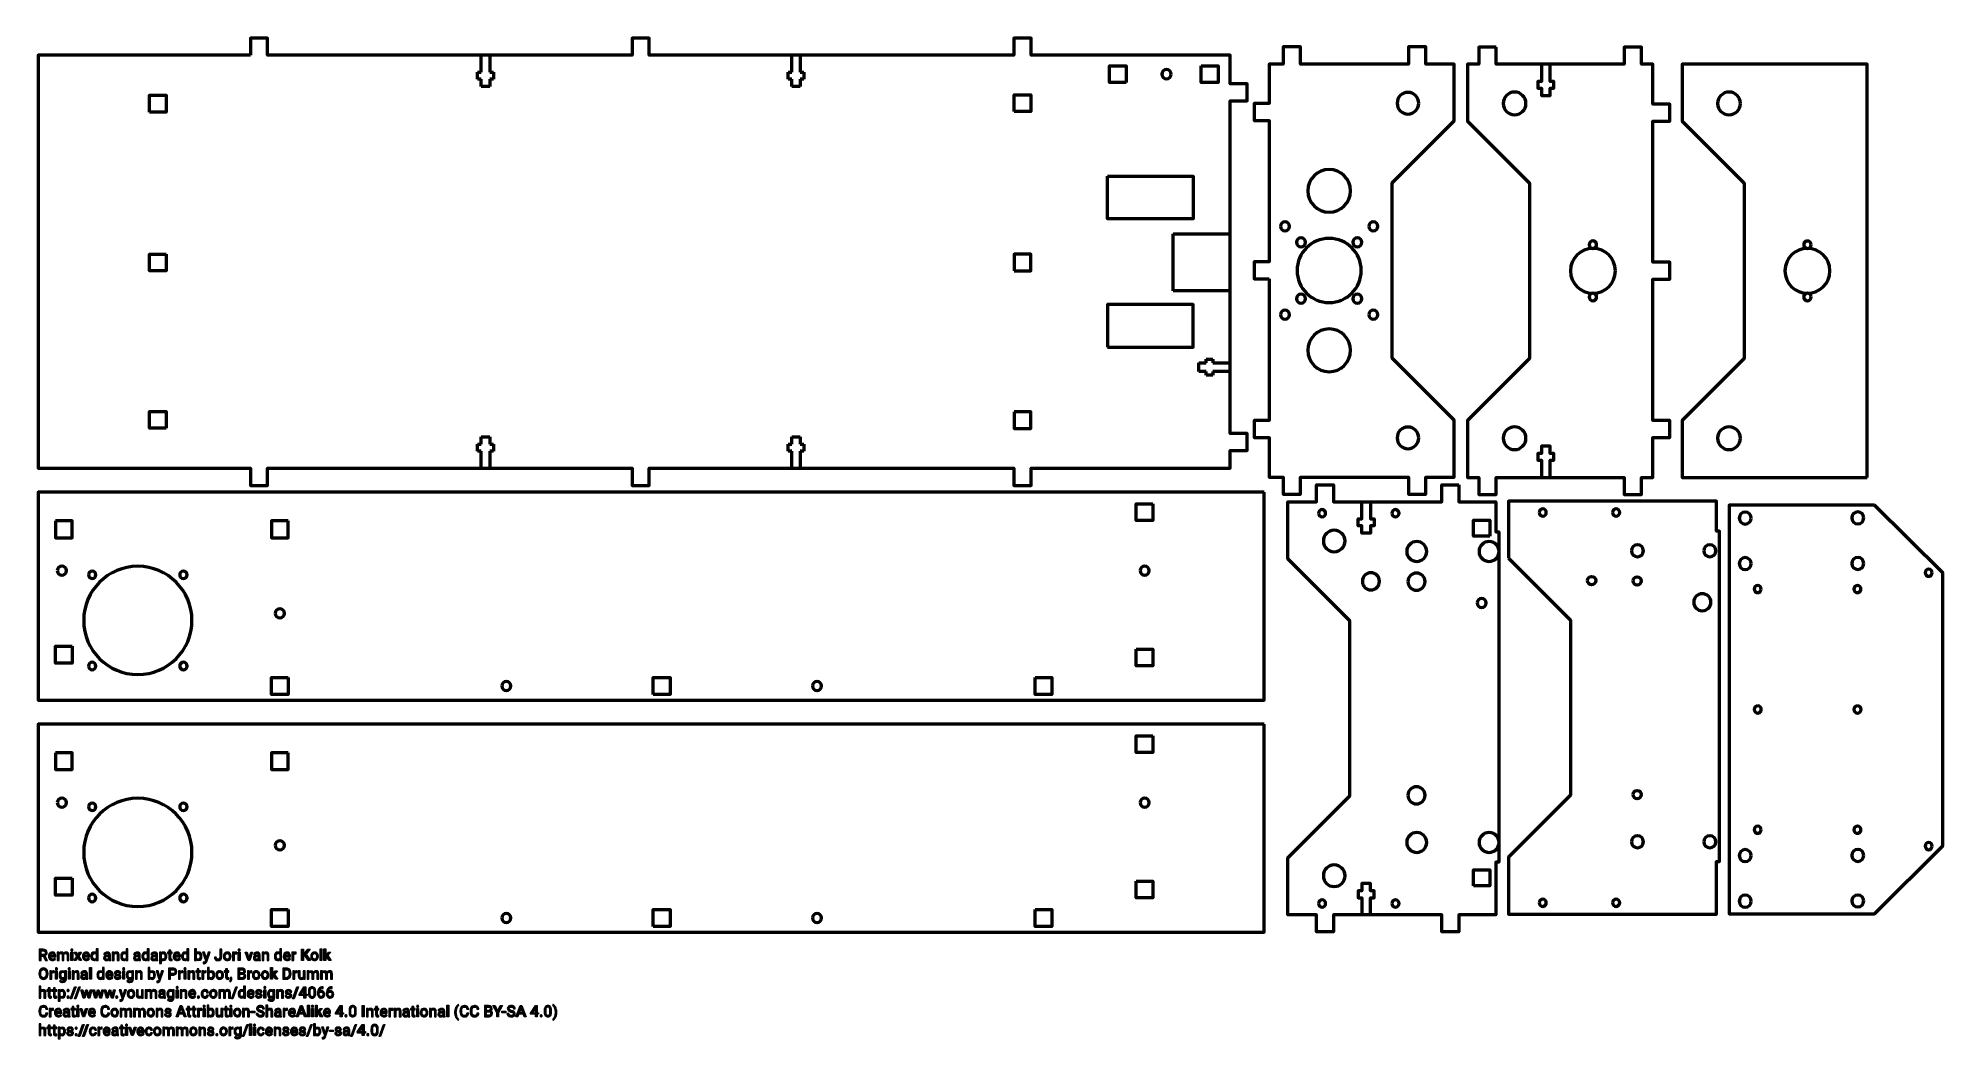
# Model space of a CAD drawing. Header units: millimetres. Extents: x -48 to 621, y -577 to -225.
import ezdxf

# ---------------------------------------------------------------- set-up
doc = ezdxf.new("R2010")
doc.units = ezdxf.units.MM
doc.header["$MEASUREMENT"] = 0
doc.layers.add('Layer 1', color=7, linetype='Continuous')

# ---------------------------------------------------------------- blocks, each defined once
blk = doc.blocks.new('block 2')
at = {"layer": 'Layer 1', "color": 5, "lineweight": 50, "true_color": 0x0000ff}
blk.add_lwpolyline([(216.47, -367.94), (216.47, -365.34)], dxfattribs=at)
blk = doc.blocks.new('block 3')
at = {"layer": 'Layer 1', "color": 5, "lineweight": 50, "true_color": 0x0000ff}
blk.add_lwpolyline([(294.52, -356.54), (294.52, -362.44), (300.42, -362.44), (300.42, -356.54), (294.52, -356.54)], dxfattribs=at)
blk = doc.blocks.new('block 4')
at = {"layer": 'Layer 1', "color": 5, "lineweight": 50, "true_color": 0x0000ff}
blk.add_lwpolyline([(-3.08, -362.29), (-8.98, -362.29), (-8.98, -356.39), (-3.08, -356.39), (-3.08, -362.29)], dxfattribs=at)
blk = doc.blocks.new('block 5')
at = {"layer": 'Layer 1', "color": 5, "lineweight": 50, "true_color": 0x0000ff}
blk.add_lwpolyline([(216.47, -365.34), (219.47, -365.34)], dxfattribs=at)
blk = doc.blocks.new('block 6')
at = {"layer": 'Layer 1', "color": 5, "lineweight": 50, "true_color": 0x0000ff}
blk.add_lwpolyline([(294.52, -251.14), (294.52, -245.24), (300.42, -245.24), (300.42, -251.14), (294.52, -251.14)], dxfattribs=at)
blk = doc.blocks.new('block 7')
at = {"layer": 'Layer 1', "color": 165, "lineweight": 50, "true_color": 0x336699}
blk.add_lwpolyline([(26.47, -231.34), (-48.03, -231.34), (-48.03, -376.34), (26.47, -376.34), (26.47, -382.34), (32.47, -382.34), (32.47, -376.34), (160.47, -376.34), (160.47, -382.34), (166.47, -382.34), (166.47, -376.34), (294.47, -376.34), (294.47, -382.34), (300.47, -382.34), (300.47, -376.34), (370.32, -376.34), (370.32, -370.09), (376.32, -370.09), (376.32, -364.09), (370.32, -364.09), (370.32, -247.34), (376.32, -247.34), (376.32, -241.34), (370.32, -241.34), (370.32, -231.34), (300.47, -231.34), (300.47, -225.34), (294.47, -225.34), (294.47, -231.34), (166.47, -231.34), (166.47, -225.34), (160.47, -225.34), (160.47, -231.34), (32.47, -231.34), (32.47, -225.34), (26.47, -225.34), (26.47, -231.34)], dxfattribs=at)
blk = doc.blocks.new('block 8')
at = {"layer": 'Layer 1', "color": 5, "lineweight": 50, "true_color": 0x0000ff}
blk.add_lwpolyline([(370.32, -314.09), (350.32, -314.09)], dxfattribs=at)
blk = doc.blocks.new('block 9')
at = {"layer": 'Layer 1', "color": 5, "lineweight": 50, "true_color": 0x0000ff}
blk.add_lwpolyline([(216.47, -376.34), (216.47, -370.34)], dxfattribs=at)
blk = doc.blocks.new('block 10')
at = {"layer": 'Layer 1', "color": 5, "lineweight": 50, "true_color": 0x0000ff}
blk.add_lwpolyline([(219.47, -370.34), (219.47, -376.34)], dxfattribs=at)
blk = doc.blocks.new('block 11')
at = {"layer": 'Layer 1', "color": 5, "lineweight": 50, "true_color": 0x0000ff}
blk.add_lwpolyline([(215.17, -370.34), (215.17, -367.94)], dxfattribs=at)
blk = doc.blocks.new('block 12')
at = {"layer": 'Layer 1', "color": 5, "lineweight": 50, "true_color": 0x0000ff}
blk.add_lwpolyline([(-8.98, -251.29), (-8.98, -245.39), (-3.08, -245.39), (-3.08, -251.29), (-8.98, -251.29)], dxfattribs=at)
blk = doc.blocks.new('block 13')
at = {"layer": 'Layer 1', "color": 5, "lineweight": 50, "true_color": 0x0000ff}
blk.add_lwpolyline([(220.77, -367.94), (220.77, -370.34)], dxfattribs=at)
blk = doc.blocks.new('block 14')
at = {"layer": 'Layer 1', "color": 5, "lineweight": 50, "true_color": 0x0000ff}
blk.add_lwpolyline([(219.47, -365.34), (219.47, -367.94)], dxfattribs=at)
blk = doc.blocks.new('block 15')
at = {"layer": 'Layer 1', "color": 5, "lineweight": 50, "true_color": 0x0000ff}
blk.add_lwpolyline([(215.17, -367.94), (216.47, -367.94)], dxfattribs=at)
blk = doc.blocks.new('block 16')
at = {"layer": 'Layer 1', "color": 5, "lineweight": 50, "true_color": 0x0000ff}
blk.add_lwpolyline([(327.32, -273.84), (357.32, -273.84), (357.32, -288.84), (327.32, -288.84), (327.32, -273.84)], dxfattribs=at)
blk = doc.blocks.new('block 17')
at = {"layer": 'Layer 1', "color": 5, "lineweight": 50, "true_color": 0x0000ff}
blk.add_lwpolyline([(219.47, -367.94), (220.77, -367.94)], dxfattribs=at)
blk = doc.blocks.new('block 18')
at = {"layer": 'Layer 1', "color": 5, "lineweight": 50, "true_color": 0x0000ff}
blk.add_lwpolyline([(220.77, -370.34), (219.47, -370.34)], dxfattribs=at)
blk = doc.blocks.new('block 19')
at = {"layer": 'Layer 1', "color": 5, "lineweight": 50, "true_color": 0x0000ff}
blk.add_lwpolyline([(216.47, -370.34), (215.17, -370.34)], dxfattribs=at)
blk = doc.blocks.new('block 20')
at = {"layer": 'Layer 1', "color": 5, "lineweight": 50, "true_color": 0x0000ff}
blk.add_lwpolyline([(107.47, -242.34), (107.47, -239.74)], dxfattribs=at)
blk = doc.blocks.new('block 21')
at = {"layer": 'Layer 1', "color": 5, "lineweight": 50, "true_color": 0x0000ff}
blk.add_lwpolyline([(106.17, -237.34), (107.47, -237.34)], dxfattribs=at)
blk = doc.blocks.new('block 22')
at = {"layer": 'Layer 1', "color": 5, "lineweight": 50, "true_color": 0x0000ff}
blk.add_lwpolyline([(107.47, -237.34), (107.47, -231.34)], dxfattribs=at)
blk = doc.blocks.new('block 23')
at = {"layer": 'Layer 1', "color": 5, "lineweight": 50, "true_color": 0x0000ff}
blk.add_lwpolyline([(107.47, -376.34), (107.47, -370.34)], dxfattribs=at)
blk = doc.blocks.new('block 24')
at = {"layer": 'Layer 1', "color": 5, "lineweight": 50, "true_color": 0x0000ff}
blk.add_lwpolyline([(111.77, -239.74), (110.47, -239.74)], dxfattribs=at)
blk = doc.blocks.new('block 25')
at = {"layer": 'Layer 1', "color": 5, "lineweight": 50, "true_color": 0x0000ff}
blk.add_lwpolyline([(350.32, -294.09), (370.32, -294.09)], dxfattribs=at)
blk = doc.blocks.new('block 26')
at = {"layer": 'Layer 1', "color": 5, "lineweight": 50, "true_color": 0x0000ff}
blk.add_lwpolyline([(327.32, -333.84), (357.32, -333.84), (357.32, -318.84), (327.32, -318.84), (327.32, -333.84)], dxfattribs=at)
blk = doc.blocks.new('block 27')
at = {"layer": 'Layer 1', "color": 5, "lineweight": 50, "true_color": 0x0000ff}
blk.add_lwpolyline([(350.32, -314.09), (350.32, -294.09)], dxfattribs=at)
blk = doc.blocks.new('block 28')
at = {"layer": 'Layer 1', "color": 5, "lineweight": 50, "true_color": 0x0000ff}
blk.add_lwpolyline([(110.47, -367.94), (111.77, -367.94)], dxfattribs=at)
blk = doc.blocks.new('block 29')
at = {"layer": 'Layer 1', "color": 5, "lineweight": 50, "true_color": 0x0000ff}
blk.add_lwpolyline([(111.77, -367.94), (111.77, -370.34)], dxfattribs=at)
blk = doc.blocks.new('block 30')
at = {"layer": 'Layer 1', "color": 5, "lineweight": 50, "true_color": 0x0000ff}
blk.add_lwpolyline([(216.47, -242.34), (216.47, -239.74)], dxfattribs=at)
blk = doc.blocks.new('block 31')
at = {"layer": 'Layer 1', "color": 5, "lineweight": 50, "true_color": 0x0000ff}
blk.add_lwpolyline([(219.47, -242.34), (216.47, -242.34)], dxfattribs=at)
blk = doc.blocks.new('block 32')
at = {"layer": 'Layer 1', "color": 5, "lineweight": 50, "true_color": 0x0000ff}
blk.add_lwpolyline([(361.92, -339.34), (361.92, -338.04)], dxfattribs=at)
blk = doc.blocks.new('block 33')
at = {"layer": 'Layer 1', "color": 5, "lineweight": 50, "true_color": 0x0000ff}
blk.add_lwpolyline([(359.32, -339.34), (361.92, -339.34)], dxfattribs=at)
blk = doc.blocks.new('block 34')
at = {"layer": 'Layer 1', "color": 5, "lineweight": 50, "true_color": 0x0000ff}
blk.add_lwpolyline([(111.77, -370.34), (110.47, -370.34)], dxfattribs=at)
blk = doc.blocks.new('block 35')
at = {"layer": 'Layer 1', "color": 5, "lineweight": 50, "true_color": 0x0000ff}
blk.add_lwpolyline([(359.32, -342.34), (359.32, -339.34)], dxfattribs=at)
blk = doc.blocks.new('block 36')
at = {"layer": 'Layer 1', "color": 5, "lineweight": 50, "true_color": 0x0000ff}
blk.add_lwpolyline([(215.17, -237.34), (216.47, -237.34)], dxfattribs=at)
blk = doc.blocks.new('block 37')
at = {"layer": 'Layer 1', "color": 5, "lineweight": 50, "true_color": 0x0000ff}
blk.add_lwpolyline([(110.47, -370.34), (110.47, -376.34)], dxfattribs=at)
blk = doc.blocks.new('block 38')
at = {"layer": 'Layer 1', "color": 5, "lineweight": 50, "true_color": 0x0000ff}
blk.add_lwpolyline([(219.47, -231.34), (219.47, -237.34)], dxfattribs=at)
blk = doc.blocks.new('block 39')
at = {"layer": 'Layer 1', "color": 5, "lineweight": 50, "true_color": 0x0000ff}
blk.add_lwpolyline([(361.92, -343.64), (361.92, -342.34)], dxfattribs=at)
blk = doc.blocks.new('block 40')
at = {"layer": 'Layer 1', "color": 5, "lineweight": 50, "true_color": 0x0000ff}
blk.add_lwpolyline([(364.32, -338.04), (364.32, -339.34)], dxfattribs=at)
blk = doc.blocks.new('block 41')
at = {"layer": 'Layer 1', "color": 5, "lineweight": 50, "true_color": 0x0000ff}
blk.add_lwpolyline([(361.92, -342.34), (359.32, -342.34)], dxfattribs=at)
blk = doc.blocks.new('block 42')
at = {"layer": 'Layer 1', "color": 5, "lineweight": 50, "true_color": 0x0000ff}
blk.add_lwpolyline([(110.47, -237.34), (111.77, -237.34)], dxfattribs=at)
blk = doc.blocks.new('block 43')
at = {"layer": 'Layer 1', "color": 5, "lineweight": 50, "true_color": 0x0000ff}
blk.add_lwpolyline([(110.47, -242.34), (107.47, -242.34)], dxfattribs=at)
blk = doc.blocks.new('block 44')
at = {"layer": 'Layer 1', "color": 5, "lineweight": 50, "true_color": 0x0000ff}
blk.add_lwpolyline([(107.47, -370.34), (106.17, -370.34)], dxfattribs=at)
blk = doc.blocks.new('block 45')
at = {"layer": 'Layer 1', "color": 5, "lineweight": 50, "true_color": 0x0000ff}
blk.add_lwpolyline([(361.92, -338.04), (364.32, -338.04)], dxfattribs=at)
blk = doc.blocks.new('block 46')
at = {"layer": 'Layer 1', "color": 5, "lineweight": 50, "true_color": 0x0000ff}
blk.add_lwpolyline([(220.77, -237.34), (220.77, -239.74)], dxfattribs=at)
blk = doc.blocks.new('block 47')
at = {"layer": 'Layer 1', "color": 5, "lineweight": 50, "true_color": 0x0000ff}
blk.add_lwpolyline([(106.17, -367.94), (107.47, -367.94)], dxfattribs=at)
blk = doc.blocks.new('block 48')
at = {"layer": 'Layer 1', "color": 5, "lineweight": 50, "true_color": 0x0000ff}
blk.add_lwpolyline([(110.47, -231.34), (110.47, -237.34)], dxfattribs=at)
blk = doc.blocks.new('block 49')
at = {"layer": 'Layer 1', "color": 5, "lineweight": 50, "true_color": 0x0000ff}
blk.add_lwpolyline([(370.32, -342.34), (364.32, -342.34)], dxfattribs=at)
blk = doc.blocks.new('block 50')
at = {"layer": 'Layer 1', "color": 5, "lineweight": 50, "true_color": 0x0000ff}
blk.add_lwpolyline([(110.47, -239.74), (110.47, -242.34)], dxfattribs=at)
blk = doc.blocks.new('block 51')
at = {"layer": 'Layer 1', "color": 5, "lineweight": 50, "true_color": 0x0000ff}
blk.add_lwpolyline([(111.77, -237.34), (111.77, -239.74)], dxfattribs=at)
blk = doc.blocks.new('block 52')
at = {"layer": 'Layer 1', "color": 5, "lineweight": 50, "true_color": 0x0000ff}
blk.add_lwpolyline([(364.32, -339.34), (370.32, -339.34)], dxfattribs=at)
blk = doc.blocks.new('block 53')
at = {"layer": 'Layer 1', "color": 5, "lineweight": 50, "true_color": 0x0000ff}
blk.add_lwpolyline([(106.17, -239.74), (106.17, -237.34)], dxfattribs=at)
blk = doc.blocks.new('block 54')
at = {"layer": 'Layer 1', "color": 5, "lineweight": 50, "true_color": 0x0000ff}
blk.add_lwpolyline([(364.32, -343.64), (361.92, -343.64)], dxfattribs=at)
blk = doc.blocks.new('block 55')
at = {"layer": 'Layer 1', "color": 5, "lineweight": 50, "true_color": 0x0000ff}
blk.add_lwpolyline([(220.77, -239.74), (219.47, -239.74)], dxfattribs=at)
blk = doc.blocks.new('block 56')
at = {"layer": 'Layer 1', "color": 5, "lineweight": 50, "true_color": 0x0000ff}
blk.add_lwpolyline([(219.47, -237.34), (220.77, -237.34)], dxfattribs=at)
blk = doc.blocks.new('block 57')
at = {"layer": 'Layer 1', "color": 5, "lineweight": 50, "true_color": 0x0000ff}
blk.add_lwpolyline([(216.47, -239.74), (215.17, -239.74)], dxfattribs=at)
blk = doc.blocks.new('block 58')
at = {"layer": 'Layer 1', "color": 5, "lineweight": 50, "true_color": 0x0000ff}
blk.add_lwpolyline([(107.47, -365.34), (110.47, -365.34)], dxfattribs=at)
blk = doc.blocks.new('block 59')
at = {"layer": 'Layer 1', "color": 5, "lineweight": 50, "true_color": 0x0000ff}
blk.add_lwpolyline([(110.47, -365.34), (110.47, -367.94)], dxfattribs=at)
blk = doc.blocks.new('block 60')
at = {"layer": 'Layer 1', "color": 5, "lineweight": 50, "true_color": 0x0000ff}
blk.add_lwpolyline([(106.17, -370.34), (106.17, -367.94)], dxfattribs=at)
blk = doc.blocks.new('block 61')
at = {"layer": 'Layer 1', "color": 5, "lineweight": 50, "true_color": 0x0000ff}
blk.add_lwpolyline([(219.47, -239.74), (219.47, -242.34)], dxfattribs=at)
blk = doc.blocks.new('block 62')
at = {"layer": 'Layer 1', "color": 5, "lineweight": 50, "true_color": 0x0000ff}
blk.add_lwpolyline([(215.17, -239.74), (215.17, -237.34)], dxfattribs=at)
blk = doc.blocks.new('block 63')
at = {"layer": 'Layer 1', "color": 5, "lineweight": 50, "true_color": 0x0000ff}
blk.add_lwpolyline([(107.47, -367.94), (107.47, -365.34)], dxfattribs=at)
blk = doc.blocks.new('block 64')
at = {"layer": 'Layer 1', "color": 5, "lineweight": 50, "true_color": 0x0000ff}
blk.add_open_spline([(349.61, -237.99), (349.61, -238.87), (348.89, -239.59), (348.01, -239.59), (347.12, -239.59), (346.41, -238.87), (346.41, -237.99), (346.41, -237.11), (347.12, -236.39), (348.01, -236.39), (348.89, -236.39), (349.61, -237.11), (349.61, -237.99)], degree=3, knots=[0, 0, 0, 0, 1, 1, 1, 2, 2, 2, 3, 3, 3, 4, 4, 4, 4], dxfattribs=at)
blk = doc.blocks.new('block 65')
at = {"layer": 'Layer 1', "color": 5, "lineweight": 50, "true_color": 0x0000ff}
blk.add_lwpolyline([(333.89, -240.94), (327.99, -240.94), (327.99, -235.04), (333.89, -235.04), (333.89, -240.94)], dxfattribs=at)
blk = doc.blocks.new('block 66')
at = {"layer": 'Layer 1', "color": 5, "lineweight": 50, "true_color": 0x0000ff}
blk.add_lwpolyline([(360.19, -235.04), (366.09, -235.04), (366.09, -240.94), (360.19, -240.94), (360.19, -235.04)], dxfattribs=at)
blk = doc.blocks.new('block 67')
at = {"layer": 'Layer 1', "color": 5, "lineweight": 50, "true_color": 0x0000ff}
blk.add_lwpolyline([(107.47, -239.74), (106.17, -239.74)], dxfattribs=at)
blk = doc.blocks.new('block 68')
at = {"layer": 'Layer 1', "color": 5, "lineweight": 50, "true_color": 0x0000ff}
blk.add_lwpolyline([(364.32, -342.34), (364.32, -343.64)], dxfattribs=at)
blk = doc.blocks.new('block 69')
at = {"layer": 'Layer 1', "color": 5, "lineweight": 50, "true_color": 0x0000ff}
blk.add_lwpolyline([(216.47, -237.34), (216.47, -231.34)], dxfattribs=at)
blk = doc.blocks.new('block 70')
at = {"layer": 'Layer 1', "color": 5, "lineweight": 50, "true_color": 0x0000ff}
blk.add_lwpolyline([(-3.08, -301.14), (-3.08, -307.04), (-8.98, -307.04), (-8.98, -301.14), (-3.08, -301.14)], dxfattribs=at)
blk = doc.blocks.new('block 71')
at = {"layer": 'Layer 1', "color": 5, "lineweight": 50, "true_color": 0x0000ff}
blk.add_lwpolyline([(294.52, -307.04), (300.42, -307.04), (300.42, -301.14), (294.52, -301.14), (294.52, -307.04)], dxfattribs=at)
blk = doc.blocks.new('block 72')
at = {"layer": 'Layer 1', "color": 165, "lineweight": 50, "true_color": 0x336699}
blk.add_lwpolyline([(382.32, -384.76), (-48.03, -384.76), (-48.03, -457.76), (382.32, -457.76), (382.32, -384.76)], dxfattribs=at)
blk = doc.blocks.new('block 73')
at = {"layer": 'Layer 1', "color": 5, "lineweight": 50, "true_color": 0x0000ff}
blk.add_lwpolyline([(-41.98, -394.81), (-41.98, -400.71), (-36.08, -400.71), (-36.08, -394.81), (-41.98, -394.81)], dxfattribs=at)
blk = doc.blocks.new('block 74')
at = {"layer": 'Layer 1', "color": 5, "lineweight": 50, "true_color": 0x0000ff}
blk.add_lwpolyline([(-36.08, -438.81), (-36.08, -444.71), (-41.98, -444.71), (-41.98, -438.81), (-36.08, -438.81)], dxfattribs=at)
blk = doc.blocks.new('block 75')
at = {"layer": 'Layer 1', "color": 5, "lineweight": 50, "true_color": 0x0000ff}
blk.add_open_spline([(223.72, -452.76), (223.72, -451.88), (224.43, -451.16), (225.32, -451.16), (226.2, -451.16), (226.92, -451.88), (226.92, -452.76), (226.92, -453.65), (226.2, -454.36), (225.32, -454.36), (224.43, -454.36), (223.72, -453.65), (223.72, -452.76)], degree=3, knots=[0, 0, 0, 0, 1, 1, 1, 2, 2, 2, 3, 3, 3, 4, 4, 4, 4], dxfattribs=at)
blk = doc.blocks.new('block 76')
at = {"layer": 'Layer 1', "color": 5, "lineweight": 50, "true_color": 0x0000ff}
blk.add_lwpolyline([(39.77, -449.81), (39.77, -455.71), (33.87, -455.71), (33.87, -449.81), (39.77, -449.81)], dxfattribs=at)
blk = doc.blocks.new('block 77')
at = {"layer": 'Layer 1', "color": 5, "lineweight": 50, "true_color": 0x0000ff}
blk.add_lwpolyline([(343.27, -388.81), (343.27, -394.71), (337.37, -394.71), (337.37, -388.81), (343.27, -388.81)], dxfattribs=at)
blk = doc.blocks.new('block 78')
at = {"layer": 'Layer 1', "color": 5, "lineweight": 50, "true_color": 0x0000ff}
blk.add_open_spline([(35.22, -427.27), (35.22, -426.39), (35.93, -425.67), (36.82, -425.67), (37.7, -425.67), (38.42, -426.39), (38.42, -427.27), (38.42, -428.15), (37.7, -428.87), (36.82, -428.87), (35.93, -428.87), (35.22, -428.15), (35.22, -427.27)], degree=3, knots=[0, 0, 0, 0, 1, 1, 1, 2, 2, 2, 3, 3, 3, 4, 4, 4, 4], dxfattribs=at)
blk = doc.blocks.new('block 79')
at = {"layer": 'Layer 1', "color": 5, "lineweight": 50, "true_color": 0x0000ff}
blk.add_open_spline([(-41.28, -412.26), (-41.28, -411.38), (-40.57, -410.66), (-39.68, -410.66), (-38.8, -410.66), (-38.08, -411.38), (-38.08, -412.26), (-38.08, -413.15), (-38.8, -413.86), (-39.68, -413.86), (-40.57, -413.86), (-41.28, -413.15), (-41.28, -412.26)], degree=3, knots=[0, 0, 0, 0, 1, 1, 1, 2, 2, 2, 3, 3, 3, 4, 4, 4, 4], dxfattribs=at)
blk = doc.blocks.new('block 80')
at = {"layer": 'Layer 1', "color": 5, "lineweight": 50, "true_color": 0x0000ff}
blk.add_open_spline([(114.72, -452.76), (114.72, -451.88), (115.43, -451.16), (116.32, -451.16), (117.2, -451.16), (117.92, -451.88), (117.92, -452.76), (117.92, -453.65), (117.2, -454.36), (116.32, -454.36), (115.43, -454.36), (114.72, -453.65), (114.72, -452.76)], degree=3, knots=[0, 0, 0, 0, 1, 1, 1, 2, 2, 2, 3, 3, 3, 4, 4, 4, 4], dxfattribs=at)
blk = doc.blocks.new('block 81')
at = {"layer": 'Layer 1', "color": 5, "lineweight": 50, "true_color": 0x0000ff}
blk.add_lwpolyline([(337.37, -439.81), (343.27, -439.81), (343.27, -445.71), (337.37, -445.71), (337.37, -439.81)], dxfattribs=at)
blk = doc.blocks.new('block 82')
at = {"layer": 'Layer 1', "color": 5, "lineweight": 50, "true_color": 0x0000ff}
blk.add_lwpolyline([(301.87, -449.81), (307.77, -449.81), (307.77, -455.71), (301.87, -455.71), (301.87, -449.81)], dxfattribs=at)
blk = doc.blocks.new('block 83')
at = {"layer": 'Layer 1', "color": 5, "lineweight": 50, "true_color": 0x0000ff}
blk.add_open_spline([(-32.03, -429.76), (-32.03, -419.27), (-23.53, -410.76), (-13.03, -410.76), (-2.54, -410.76), (5.97, -419.27), (5.97, -429.76), (5.97, -440.26), (-2.54, -448.76), (-13.03, -448.76), (-23.53, -448.76), (-32.03, -440.26), (-32.03, -429.76)], degree=3, knots=[0, 0, 0, 0, 1, 1, 1, 2, 2, 2, 3, 3, 3, 4, 4, 4, 4], dxfattribs=at)
blk = doc.blocks.new('block 84')
at = {"layer": 'Layer 1', "color": 5, "lineweight": 50, "true_color": 0x0000ff}
blk.add_open_spline([(1.67, -413.76), (1.67, -413.05), (2.25, -412.46), (2.97, -412.46), (3.68, -412.46), (4.27, -413.05), (4.27, -413.76), (4.27, -414.48), (3.68, -415.06), (2.97, -415.06), (2.25, -415.06), (1.67, -414.48), (1.67, -413.76)], degree=3, knots=[0, 0, 0, 0, 1, 1, 1, 2, 2, 2, 3, 3, 3, 4, 4, 4, 4], dxfattribs=at)
blk = doc.blocks.new('block 85')
at = {"layer": 'Layer 1', "color": 5, "lineweight": 50, "true_color": 0x0000ff}
blk.add_lwpolyline([(167.87, -455.71), (167.87, -449.81), (173.77, -449.81), (173.77, -455.71), (167.87, -455.71)], dxfattribs=at)
blk = doc.blocks.new('block 86')
at = {"layer": 'Layer 1', "color": 5, "lineweight": 50, "true_color": 0x0000ff}
blk.add_open_spline([(338.72, -412.26), (338.72, -411.38), (339.43, -410.66), (340.32, -410.66), (341.2, -410.66), (341.92, -411.38), (341.92, -412.26), (341.92, -413.15), (341.2, -413.86), (340.32, -413.86), (339.43, -413.86), (338.72, -413.15), (338.72, -412.26)], degree=3, knots=[0, 0, 0, 0, 1, 1, 1, 2, 2, 2, 3, 3, 3, 4, 4, 4, 4], dxfattribs=at)
blk = doc.blocks.new('block 87')
at = {"layer": 'Layer 1', "color": 5, "lineweight": 50, "true_color": 0x0000ff}
blk.add_open_spline([(1.67, -445.76), (1.67, -445.05), (2.25, -444.46), (2.97, -444.46), (3.68, -444.46), (4.27, -445.05), (4.27, -445.76), (4.27, -446.48), (3.68, -447.06), (2.97, -447.06), (2.25, -447.06), (1.67, -446.48), (1.67, -445.76)], degree=3, knots=[0, 0, 0, 0, 1, 1, 1, 2, 2, 2, 3, 3, 3, 4, 4, 4, 4], dxfattribs=at)
blk = doc.blocks.new('block 88')
at = {"layer": 'Layer 1', "color": 5, "lineweight": 50, "true_color": 0x0000ff}
blk.add_open_spline([(-30.33, -413.76), (-30.33, -413.05), (-29.75, -412.46), (-29.03, -412.46), (-28.31, -412.46), (-27.73, -413.05), (-27.73, -413.76), (-27.73, -414.48), (-28.31, -415.06), (-29.03, -415.06), (-29.75, -415.06), (-30.33, -414.48), (-30.33, -413.76)], degree=3, knots=[0, 0, 0, 0, 1, 1, 1, 2, 2, 2, 3, 3, 3, 4, 4, 4, 4], dxfattribs=at)
blk = doc.blocks.new('block 89')
at = {"layer": 'Layer 1', "color": 5, "lineweight": 50, "true_color": 0x0000ff}
blk.add_open_spline([(-30.33, -445.76), (-30.33, -445.05), (-29.75, -444.46), (-29.03, -444.46), (-28.32, -444.46), (-27.73, -445.05), (-27.73, -445.76), (-27.73, -446.48), (-28.32, -447.06), (-29.03, -447.06), (-29.75, -447.06), (-30.33, -446.48), (-30.33, -445.76)], degree=3, knots=[0, 0, 0, 0, 1, 1, 1, 2, 2, 2, 3, 3, 3, 4, 4, 4, 4], dxfattribs=at)
blk = doc.blocks.new('block 90')
at = {"layer": 'Layer 1', "color": 5, "lineweight": 50, "true_color": 0x0000ff}
blk.add_lwpolyline([(39.77, -394.81), (33.87, -394.81), (33.87, -400.71), (39.77, -400.71), (39.77, -394.81)], dxfattribs=at)
blk = doc.blocks.new('block 91')
at = {"layer": 'Layer 1', "color": 165, "lineweight": 50, "true_color": 0x336699}
blk.add_lwpolyline([(382.32, -466.19), (-48.03, -466.19), (-48.03, -539.19), (382.32, -539.19), (382.32, -466.19)], dxfattribs=at)
blk = doc.blocks.new('block 92')
at = {"layer": 'Layer 1', "color": 5, "lineweight": 50, "true_color": 0x0000ff}
blk.add_lwpolyline([(-41.98, -476.24), (-41.98, -482.14), (-36.08, -482.14), (-36.08, -476.24), (-41.98, -476.24)], dxfattribs=at)
blk = doc.blocks.new('block 93')
at = {"layer": 'Layer 1', "color": 5, "lineweight": 50, "true_color": 0x0000ff}
blk.add_lwpolyline([(-36.08, -520.24), (-36.08, -526.14), (-41.98, -526.14), (-41.98, -520.24), (-36.08, -520.24)], dxfattribs=at)
blk = doc.blocks.new('block 94')
at = {"layer": 'Layer 1', "color": 5, "lineweight": 50, "true_color": 0x0000ff}
blk.add_open_spline([(223.72, -534.19), (223.72, -533.31), (224.43, -532.59), (225.32, -532.59), (226.2, -532.59), (226.92, -533.31), (226.92, -534.19), (226.92, -535.08), (226.2, -535.79), (225.32, -535.79), (224.43, -535.79), (223.72, -535.08), (223.72, -534.19)], degree=3, knots=[0, 0, 0, 0, 1, 1, 1, 2, 2, 2, 3, 3, 3, 4, 4, 4, 4], dxfattribs=at)
blk = doc.blocks.new('block 95')
at = {"layer": 'Layer 1', "color": 5, "lineweight": 50, "true_color": 0x0000ff}
blk.add_lwpolyline([(39.77, -531.24), (39.77, -537.14), (33.87, -537.14), (33.87, -531.24), (39.77, -531.24)], dxfattribs=at)
blk = doc.blocks.new('block 96')
at = {"layer": 'Layer 1', "color": 5, "lineweight": 50, "true_color": 0x0000ff}
blk.add_lwpolyline([(343.27, -470.24), (343.27, -476.14), (337.37, -476.14), (337.37, -470.24), (343.27, -470.24)], dxfattribs=at)
blk = doc.blocks.new('block 97')
at = {"layer": 'Layer 1', "color": 5, "lineweight": 50, "true_color": 0x0000ff}
blk.add_open_spline([(35.22, -508.7), (35.22, -507.82), (35.93, -507.1), (36.82, -507.1), (37.7, -507.1), (38.42, -507.82), (38.42, -508.7), (38.42, -509.58), (37.7, -510.3), (36.82, -510.3), (35.93, -510.3), (35.22, -509.58), (35.22, -508.7)], degree=3, knots=[0, 0, 0, 0, 1, 1, 1, 2, 2, 2, 3, 3, 3, 4, 4, 4, 4], dxfattribs=at)
blk = doc.blocks.new('block 98')
at = {"layer": 'Layer 1', "color": 5, "lineweight": 50, "true_color": 0x0000ff}
blk.add_open_spline([(-41.28, -493.69), (-41.28, -492.81), (-40.57, -492.09), (-39.68, -492.09), (-38.8, -492.09), (-38.08, -492.81), (-38.08, -493.69), (-38.08, -494.58), (-38.8, -495.29), (-39.68, -495.29), (-40.57, -495.29), (-41.28, -494.58), (-41.28, -493.69)], degree=3, knots=[0, 0, 0, 0, 1, 1, 1, 2, 2, 2, 3, 3, 3, 4, 4, 4, 4], dxfattribs=at)
blk = doc.blocks.new('block 99')
at = {"layer": 'Layer 1', "color": 5, "lineweight": 50, "true_color": 0x0000ff}
blk.add_open_spline([(114.72, -534.19), (114.72, -533.31), (115.43, -532.59), (116.32, -532.59), (117.2, -532.59), (117.92, -533.31), (117.92, -534.19), (117.92, -535.08), (117.2, -535.79), (116.32, -535.79), (115.43, -535.79), (114.72, -535.08), (114.72, -534.19)], degree=3, knots=[0, 0, 0, 0, 1, 1, 1, 2, 2, 2, 3, 3, 3, 4, 4, 4, 4], dxfattribs=at)
blk = doc.blocks.new('block 100')
at = {"layer": 'Layer 1', "color": 5, "lineweight": 50, "true_color": 0x0000ff}
blk.add_lwpolyline([(337.37, -521.24), (343.27, -521.24), (343.27, -527.14), (337.37, -527.14), (337.37, -521.24)], dxfattribs=at)
blk = doc.blocks.new('block 101')
at = {"layer": 'Layer 1', "color": 5, "lineweight": 50, "true_color": 0x0000ff}
blk.add_lwpolyline([(301.87, -531.24), (307.77, -531.24), (307.77, -537.14), (301.87, -537.14), (301.87, -531.24)], dxfattribs=at)
blk = doc.blocks.new('block 102')
at = {"layer": 'Layer 1', "color": 5, "lineweight": 50, "true_color": 0x0000ff}
blk.add_open_spline([(-32.03, -511.19), (-32.03, -500.7), (-23.53, -492.19), (-13.03, -492.19), (-2.54, -492.19), (5.97, -500.7), (5.97, -511.19), (5.97, -521.69), (-2.54, -530.19), (-13.03, -530.19), (-23.53, -530.19), (-32.03, -521.69), (-32.03, -511.19)], degree=3, knots=[0, 0, 0, 0, 1, 1, 1, 2, 2, 2, 3, 3, 3, 4, 4, 4, 4], dxfattribs=at)
blk = doc.blocks.new('block 103')
at = {"layer": 'Layer 1', "color": 5, "lineweight": 50, "true_color": 0x0000ff}
blk.add_open_spline([(1.67, -495.19), (1.67, -494.47), (2.25, -493.89), (2.97, -493.89), (3.68, -493.89), (4.27, -494.47), (4.27, -495.19), (4.27, -495.91), (3.68, -496.49), (2.97, -496.49), (2.25, -496.49), (1.67, -495.91), (1.67, -495.19)], degree=3, knots=[0, 0, 0, 0, 1, 1, 1, 2, 2, 2, 3, 3, 3, 4, 4, 4, 4], dxfattribs=at)
blk = doc.blocks.new('block 104')
at = {"layer": 'Layer 1', "color": 5, "lineweight": 50, "true_color": 0x0000ff}
blk.add_lwpolyline([(167.87, -537.14), (167.87, -531.24), (173.77, -531.24), (173.77, -537.14), (167.87, -537.14)], dxfattribs=at)
blk = doc.blocks.new('block 105')
at = {"layer": 'Layer 1', "color": 5, "lineweight": 50, "true_color": 0x0000ff}
blk.add_open_spline([(338.72, -493.69), (338.72, -492.81), (339.43, -492.09), (340.32, -492.09), (341.2, -492.09), (341.92, -492.81), (341.92, -493.69), (341.92, -494.58), (341.2, -495.29), (340.32, -495.29), (339.43, -495.29), (338.72, -494.58), (338.72, -493.69)], degree=3, knots=[0, 0, 0, 0, 1, 1, 1, 2, 2, 2, 3, 3, 3, 4, 4, 4, 4], dxfattribs=at)
blk = doc.blocks.new('block 106')
at = {"layer": 'Layer 1', "color": 5, "lineweight": 50, "true_color": 0x0000ff}
blk.add_open_spline([(1.67, -527.19), (1.67, -526.47), (2.25, -525.89), (2.97, -525.89), (3.68, -525.89), (4.27, -526.47), (4.27, -527.19), (4.27, -527.91), (3.68, -528.49), (2.97, -528.49), (2.25, -528.49), (1.67, -527.91), (1.67, -527.19)], degree=3, knots=[0, 0, 0, 0, 1, 1, 1, 2, 2, 2, 3, 3, 3, 4, 4, 4, 4], dxfattribs=at)
blk = doc.blocks.new('block 107')
at = {"layer": 'Layer 1', "color": 5, "lineweight": 50, "true_color": 0x0000ff}
blk.add_open_spline([(-30.33, -495.19), (-30.33, -494.47), (-29.75, -493.89), (-29.03, -493.89), (-28.31, -493.89), (-27.73, -494.47), (-27.73, -495.19), (-27.73, -495.91), (-28.31, -496.49), (-29.03, -496.49), (-29.75, -496.49), (-30.33, -495.91), (-30.33, -495.19)], degree=3, knots=[0, 0, 0, 0, 1, 1, 1, 2, 2, 2, 3, 3, 3, 4, 4, 4, 4], dxfattribs=at)
blk = doc.blocks.new('block 108')
at = {"layer": 'Layer 1', "color": 5, "lineweight": 50, "true_color": 0x0000ff}
blk.add_open_spline([(-30.33, -527.19), (-30.33, -526.47), (-29.75, -525.89), (-29.03, -525.89), (-28.32, -525.89), (-27.73, -526.47), (-27.73, -527.19), (-27.73, -527.91), (-28.32, -528.49), (-29.03, -528.49), (-29.75, -528.49), (-30.33, -527.91), (-30.33, -527.19)], degree=3, knots=[0, 0, 0, 0, 1, 1, 1, 2, 2, 2, 3, 3, 3, 4, 4, 4, 4], dxfattribs=at)
blk = doc.blocks.new('block 109')
at = {"layer": 'Layer 1', "color": 5, "lineweight": 50, "true_color": 0x0000ff}
blk.add_lwpolyline([(39.77, -476.24), (33.87, -476.24), (33.87, -482.14), (39.77, -482.14), (39.77, -476.24)], dxfattribs=at)
blk = doc.blocks.new('block 110')
at = {"layer": 'Layer 1', "color": 165, "lineweight": 50, "true_color": 0x336699}
blk.add_lwpolyline([(384.1, -309.89), (384.1, -359.59), (378.75, -359.59), (378.75, -365.59), (384.1, -365.59), (384.1, -379.44), (389, -379.44), (389, -385.44), (395, -385.44), (395, -379.44), (433, -379.44), (433, -385.44), (439, -385.44), (439, -379.44), (449, -379.44), (449, -359.44), (427.25, -337.69), (427.25, -276.19), (449, -254.44), (449, -234.44), (439, -234.44), (439, -228.44), (433, -228.44), (433, -234.44), (395, -234.44), (395, -228.44), (389, -228.44), (389, -234.44), (384.1, -234.44), (384.1, -248.29), (378.75, -248.29), (378.75, -254.29), (384.1, -254.29), (384.1, -303.89), (378.75, -303.89), (378.75, -309.89), (384.1, -309.89)], dxfattribs=at)
blk = doc.blocks.new('block 111')
at = {"layer": 'Layer 1', "color": 5, "lineweight": 50, "true_color": 0x0000ff}
blk.add_open_spline([(397.6, -334.94), (397.6, -330.79), (400.96, -327.44), (405.1, -327.44), (409.24, -327.44), (412.6, -330.79), (412.6, -334.94), (412.6, -339.08), (409.24, -342.44), (405.1, -342.44), (400.96, -342.44), (397.6, -339.08), (397.6, -334.94)], degree=3, knots=[0, 0, 0, 0, 1, 1, 1, 2, 2, 2, 3, 3, 3, 4, 4, 4, 4], dxfattribs=at)
blk = doc.blocks.new('block 112')
at = {"layer": 'Layer 1', "color": 5, "lineweight": 50, "true_color": 0x0000ff}
blk.add_open_spline([(388, -322.44), (388, -321.55), (388.72, -320.84), (389.6, -320.84), (390.49, -320.84), (391.2, -321.55), (391.2, -322.44), (391.2, -323.32), (390.49, -324.04), (389.6, -324.04), (388.72, -324.04), (388, -323.32), (388, -322.44)], degree=3, knots=[0, 0, 0, 0, 1, 1, 1, 2, 2, 2, 3, 3, 3, 4, 4, 4, 4], dxfattribs=at)
blk = doc.blocks.new('block 113')
at = {"layer": 'Layer 1', "color": 5, "lineweight": 50, "true_color": 0x0000ff}
blk.add_open_spline([(388, -291.44), (388, -290.55), (388.72, -289.84), (389.6, -289.84), (390.49, -289.84), (391.2, -290.55), (391.2, -291.44), (391.2, -292.32), (390.49, -293.04), (389.6, -293.04), (388.72, -293.04), (388, -292.32), (388, -291.44)], degree=3, knots=[0, 0, 0, 0, 1, 1, 1, 2, 2, 2, 3, 3, 3, 4, 4, 4, 4], dxfattribs=at)
blk = doc.blocks.new('block 114')
at = {"layer": 'Layer 1', "color": 5, "lineweight": 50, "true_color": 0x0000ff}
blk.add_open_spline([(419, -291.44), (419, -290.55), (419.72, -289.84), (420.6, -289.84), (421.49, -289.84), (422.2, -290.55), (422.2, -291.44), (422.2, -292.32), (421.49, -293.04), (420.6, -293.04), (419.72, -293.04), (419, -292.32), (419, -291.44)], degree=3, knots=[0, 0, 0, 0, 1, 1, 1, 2, 2, 2, 3, 3, 3, 4, 4, 4, 4], dxfattribs=at)
blk = doc.blocks.new('block 115')
at = {"layer": 'Layer 1', "color": 5, "lineweight": 50, "true_color": 0x0000ff}
blk.add_open_spline([(419, -322.44), (419, -321.55), (419.72, -320.84), (420.6, -320.84), (421.49, -320.84), (422.2, -321.55), (422.2, -322.44), (422.2, -323.32), (421.49, -324.04), (420.6, -324.04), (419.72, -324.04), (419, -323.32), (419, -322.44)], degree=3, knots=[0, 0, 0, 0, 1, 1, 1, 2, 2, 2, 3, 3, 3, 4, 4, 4, 4], dxfattribs=at)
blk = doc.blocks.new('block 116')
at = {"layer": 'Layer 1', "color": 5, "lineweight": 50, "true_color": 0x0000ff}
blk.add_open_spline([(397.6, -278.94), (397.6, -274.79), (400.96, -271.44), (405.1, -271.44), (409.24, -271.44), (412.6, -274.79), (412.6, -278.94), (412.6, -283.08), (409.24, -286.44), (405.1, -286.44), (400.96, -286.44), (397.6, -283.08), (397.6, -278.94)], degree=3, knots=[0, 0, 0, 0, 1, 1, 1, 2, 2, 2, 3, 3, 3, 4, 4, 4, 4], dxfattribs=at)
blk = doc.blocks.new('block 117')
at = {"layer": 'Layer 1', "color": 5, "lineweight": 50, "true_color": 0x0000ff}
blk.add_open_spline([(405.1, -295.66), (411.31, -295.66), (416.35, -300.7), (416.35, -306.91), (416.35, -313.12), (411.31, -318.16), (405.1, -318.16), (398.89, -318.16), (393.85, -313.12), (393.85, -306.91), (393.85, -300.7), (398.89, -295.66), (405.1, -295.66), (405.1, -295.66), (405.1, -295.66), (405.1, -295.66)], degree=3, knots=[0, 0, 0, 0, 1, 1, 1, 2, 2, 2, 3, 3, 3, 4, 4, 4, 5, 5, 5, 5], dxfattribs=at)
blk = doc.blocks.new('block 118')
at = {"layer": 'Layer 1', "color": 5, "lineweight": 50, "true_color": 0x0000ff}
blk.add_open_spline([(415, -315.21), (415.88, -315.21), (416.6, -315.93), (416.6, -316.81), (416.6, -317.69), (415.88, -318.41), (415, -318.41), (414.12, -318.41), (413.4, -317.69), (413.4, -316.81), (413.4, -315.93), (414.12, -315.21), (415, -315.21), (415, -315.21), (415, -315.21), (415, -315.21)], degree=3, knots=[0, 0, 0, 0, 1, 1, 1, 2, 2, 2, 3, 3, 3, 4, 4, 4, 5, 5, 5, 5], dxfattribs=at)
blk = doc.blocks.new('block 119')
at = {"layer": 'Layer 1', "color": 5, "lineweight": 50, "true_color": 0x0000ff}
blk.add_open_spline([(415, -295.41), (415.88, -295.41), (416.6, -296.13), (416.6, -297.01), (416.6, -297.9), (415.88, -298.61), (415, -298.61), (414.12, -298.61), (413.4, -297.9), (413.4, -297.01), (413.4, -296.13), (414.12, -295.41), (415, -295.41), (415, -295.41), (415, -295.41), (415, -295.41)], degree=3, knots=[0, 0, 0, 0, 1, 1, 1, 2, 2, 2, 3, 3, 3, 4, 4, 4, 5, 5, 5, 5], dxfattribs=at)
blk = doc.blocks.new('block 120')
at = {"layer": 'Layer 1', "color": 5, "lineweight": 50, "true_color": 0x0000ff}
blk.add_open_spline([(395.2, -295.41), (396.09, -295.41), (396.8, -296.13), (396.8, -297.01), (396.8, -297.9), (396.09, -298.61), (395.2, -298.61), (394.32, -298.61), (393.6, -297.9), (393.6, -297.01), (393.6, -296.13), (394.32, -295.41), (395.2, -295.41), (395.2, -295.41), (395.2, -295.41), (395.2, -295.41)], degree=3, knots=[0, 0, 0, 0, 1, 1, 1, 2, 2, 2, 3, 3, 3, 4, 4, 4, 5, 5, 5, 5], dxfattribs=at)
blk = doc.blocks.new('block 121')
at = {"layer": 'Layer 1', "color": 5, "lineweight": 50, "true_color": 0x0000ff}
blk.add_open_spline([(395.2, -315.21), (396.09, -315.21), (396.8, -315.93), (396.8, -316.81), (396.8, -317.69), (396.09, -318.41), (395.2, -318.41), (394.32, -318.41), (393.6, -317.69), (393.6, -316.81), (393.6, -315.93), (394.32, -315.21), (395.2, -315.21), (395.2, -315.21), (395.2, -315.21), (395.2, -315.21)], degree=3, knots=[0, 0, 0, 0, 1, 1, 1, 2, 2, 2, 3, 3, 3, 4, 4, 4, 5, 5, 5, 5], dxfattribs=at)
blk = doc.blocks.new('block 122')
at = {"layer": 'Layer 1', "color": 5, "lineweight": 50, "true_color": 0x0000ff}
blk.add_open_spline([(436.54, -248.19), (436.54, -250.29), (434.84, -251.99), (432.75, -251.99), (430.65, -251.99), (428.95, -250.29), (428.95, -248.19), (428.95, -246.09), (430.65, -244.39), (432.75, -244.39), (434.84, -244.39), (436.54, -246.09), (436.54, -248.19)], degree=3, knots=[0, 0, 0, 0, 1, 1, 1, 2, 2, 2, 3, 3, 3, 4, 4, 4, 4], dxfattribs=at)
blk = doc.blocks.new('block 123')
at = {"layer": 'Layer 1', "color": 5, "lineweight": 50, "true_color": 0x0000ff}
blk.add_open_spline([(436.54, -365.69), (436.54, -367.79), (434.84, -369.49), (432.75, -369.49), (430.65, -369.49), (428.95, -367.79), (428.95, -365.69), (428.95, -363.59), (430.65, -361.89), (432.75, -361.89), (434.84, -361.89), (436.54, -363.59), (436.54, -365.69)], degree=3, knots=[0, 0, 0, 0, 1, 1, 1, 2, 2, 2, 3, 3, 3, 4, 4, 4, 4], dxfattribs=at)
blk = doc.blocks.new('block 124')
at = {"layer": 'Layer 1', "color": 165, "lineweight": 50, "true_color": 0x336699}
blk.add_lwpolyline([(463.68, -228.54), (457.68, -228.54), (457.68, -234.54), (453.68, -234.54), (453.68, -254.54), (475.43, -276.29), (475.43, -337.78), (453.68, -359.54), (453.68, -379.54), (457.68, -379.54), (457.68, -385.54), (463.68, -385.54), (463.68, -379.54), (508.68, -379.54), (508.68, -385.54), (514.68, -385.54), (514.68, -379.54), (518.68, -379.54), (518.68, -365.54), (524.68, -365.54), (524.68, -359.54), (518.68, -359.54), (518.68, -310.02), (524.68, -310.02), (524.68, -304.02), (518.68, -304.02), (518.68, -254.54), (524.68, -254.54), (524.68, -248.54), (518.68, -248.54), (518.68, -234.54), (514.68, -234.54), (514.68, -228.54), (508.68, -228.54), (508.68, -234.54), (463.68, -234.54), (463.68, -228.54)], dxfattribs=at)
blk = doc.blocks.new('block 125')
at = {"layer": 'Layer 1', "color": 5, "lineweight": 50, "true_color": 0x0000ff}
blk.add_open_spline([(474.18, -365.79), (474.18, -367.99), (472.39, -369.79), (470.18, -369.79), (467.97, -369.79), (466.18, -367.99), (466.18, -365.79), (466.18, -363.58), (467.97, -361.79), (470.18, -361.79), (472.39, -361.79), (474.18, -363.58), (474.18, -365.79)], degree=3, knots=[0, 0, 0, 0, 1, 1, 1, 2, 2, 2, 3, 3, 3, 4, 4, 4, 4], dxfattribs=at)
blk = doc.blocks.new('block 126')
at = {"layer": 'Layer 1', "color": 5, "lineweight": 50, "true_color": 0x0000ff}
blk.add_open_spline([(474.18, -248.29), (474.18, -250.5), (472.39, -252.29), (470.18, -252.29), (467.97, -252.29), (466.18, -250.5), (466.18, -248.29), (466.18, -246.08), (467.97, -244.29), (470.18, -244.29), (472.39, -244.29), (474.18, -246.08), (474.18, -248.29)], degree=3, knots=[0, 0, 0, 0, 1, 1, 1, 2, 2, 2, 3, 3, 3, 4, 4, 4, 4], dxfattribs=at)
blk = doc.blocks.new('block 127')
at = {"layer": 'Layer 1', "color": 5, "lineweight": 50, "true_color": 0x0000ff}
blk.add_open_spline([(498.98, -297.86), (498.98, -298.58), (498.4, -299.16), (497.68, -299.16), (496.97, -299.16), (496.38, -298.58), (496.38, -297.86), (496.38, -297.15), (496.97, -296.56), (497.68, -296.56), (498.4, -296.56), (498.98, -297.15), (498.98, -297.86)], degree=3, knots=[0, 0, 0, 0, 1, 1, 1, 2, 2, 2, 3, 3, 3, 4, 4, 4, 4], dxfattribs=at)
blk = doc.blocks.new('block 128')
at = {"layer": 'Layer 1', "color": 5, "lineweight": 50, "true_color": 0x0000ff}
blk.add_open_spline([(505.56, -307.04), (505.56, -311.39), (502.03, -314.91), (497.68, -314.91), (493.33, -314.91), (489.81, -311.39), (489.81, -307.04), (489.81, -302.69), (493.33, -299.16), (497.68, -299.16), (502.03, -299.16), (505.56, -302.69), (505.56, -307.04)], degree=3, knots=[0, 0, 0, 0, 1, 1, 1, 2, 2, 2, 3, 3, 3, 4, 4, 4, 4], dxfattribs=at)
blk = doc.blocks.new('block 129')
at = {"layer": 'Layer 1', "color": 5, "lineweight": 50, "true_color": 0x0000ff}
blk.add_open_spline([(498.98, -316.21), (498.98, -316.93), (498.4, -317.51), (497.68, -317.51), (496.97, -317.51), (496.38, -316.93), (496.38, -316.21), (496.38, -315.49), (496.97, -314.91), (497.68, -314.91), (498.4, -314.91), (498.98, -315.49), (498.98, -316.21)], degree=3, knots=[0, 0, 0, 0, 1, 1, 1, 2, 2, 2, 3, 3, 3, 4, 4, 4, 4], dxfattribs=at)
blk = doc.blocks.new('block 130')
at = {"layer": 'Layer 1', "color": 5, "lineweight": 50, "true_color": 0x0000ff}
blk.add_lwpolyline([(482.68, -379.54), (482.68, -373.54), (483.98, -373.54), (483.98, -371.14), (482.68, -371.14), (482.68, -368.54), (479.68, -368.54), (479.68, -371.14), (478.38, -371.14), (478.38, -373.54), (479.68, -373.54), (479.68, -379.54)], dxfattribs=at)
blk = doc.blocks.new('block 131')
at = {"layer": 'Layer 1', "color": 5, "lineweight": 50, "true_color": 0x0000ff}
blk.add_lwpolyline([(479.68, -234.54), (479.68, -240.54), (478.38, -240.54), (478.38, -242.94), (479.68, -242.94), (479.68, -245.54), (482.68, -245.54), (482.68, -242.94), (483.98, -242.94), (483.98, -240.54), (482.68, -240.54), (482.68, -234.54)], dxfattribs=at)
blk = doc.blocks.new('block 132')
at = {"layer": 'Layer 1', "color": 5, "lineweight": 50, "true_color": 0x0000ff}
blk.add_open_spline([(549.45, -365.79), (549.45, -368), (547.66, -369.79), (545.45, -369.79), (543.24, -369.79), (541.45, -368), (541.45, -365.79), (541.45, -363.58), (543.24, -361.79), (545.45, -361.79), (547.66, -361.79), (549.45, -363.58), (549.45, -365.79)], degree=3, knots=[0, 0, 0, 0, 1, 1, 1, 2, 2, 2, 3, 3, 3, 4, 4, 4, 4], dxfattribs=at)
blk = doc.blocks.new('block 133')
at = {"layer": 'Layer 1', "color": 165, "lineweight": 50, "true_color": 0x336699}
blk.add_lwpolyline([(593.95, -379.54), (593.95, -234.54), (528.95, -234.54), (528.95, -254.54), (550.7, -276.29), (550.7, -337.79), (528.95, -359.54), (528.95, -379.54), (593.95, -379.54)], dxfattribs=at)
blk = doc.blocks.new('block 134')
at = {"layer": 'Layer 1', "color": 5, "lineweight": 50, "true_color": 0x0000ff}
blk.add_open_spline([(580.83, -307.04), (580.83, -311.39), (577.3, -314.91), (572.95, -314.91), (568.6, -314.91), (565.08, -311.39), (565.08, -307.04), (565.08, -302.69), (568.6, -299.16), (572.95, -299.16), (577.3, -299.16), (580.83, -302.69), (580.83, -307.04)], degree=3, knots=[0, 0, 0, 0, 1, 1, 1, 2, 2, 2, 3, 3, 3, 4, 4, 4, 4], dxfattribs=at)
blk = doc.blocks.new('block 135')
at = {"layer": 'Layer 1', "color": 5, "lineweight": 50, "true_color": 0x0000ff}
blk.add_open_spline([(574.25, -297.87), (574.25, -298.58), (573.67, -299.17), (572.95, -299.17), (572.23, -299.17), (571.65, -298.58), (571.65, -297.87), (571.65, -297.15), (572.23, -296.57), (572.95, -296.57), (573.67, -296.57), (574.25, -297.15), (574.25, -297.87)], degree=3, knots=[0, 0, 0, 0, 1, 1, 1, 2, 2, 2, 3, 3, 3, 4, 4, 4, 4], dxfattribs=at)
blk = doc.blocks.new('block 136')
at = {"layer": 'Layer 1', "color": 5, "lineweight": 50, "true_color": 0x0000ff}
blk.add_open_spline([(574.25, -316.21), (574.25, -316.93), (573.67, -317.51), (572.95, -317.51), (572.23, -317.51), (571.65, -316.93), (571.65, -316.21), (571.65, -315.5), (572.23, -314.91), (572.95, -314.91), (573.67, -314.91), (574.25, -315.5), (574.25, -316.21)], degree=3, knots=[0, 0, 0, 0, 1, 1, 1, 2, 2, 2, 3, 3, 3, 4, 4, 4, 4], dxfattribs=at)
blk = doc.blocks.new('block 137')
at = {"layer": 'Layer 1', "color": 5, "lineweight": 50, "true_color": 0x0000ff}
blk.add_open_spline([(549.45, -248.29), (549.45, -250.5), (547.66, -252.29), (545.45, -252.29), (543.24, -252.29), (541.45, -250.5), (541.45, -248.29), (541.45, -246.08), (543.24, -244.29), (545.45, -244.29), (547.66, -244.29), (549.45, -246.08), (549.45, -248.29)], degree=3, knots=[0, 0, 0, 0, 1, 1, 1, 2, 2, 2, 3, 3, 3, 4, 4, 4, 4], dxfattribs=at)
blk = doc.blocks.new('block 138')
at = {"layer": 'Layer 1', "color": 165, "lineweight": 50, "true_color": 0x336699}
blk.add_lwpolyline([(450.61, -382.12), (450.61, -388.12), (463.61, -388.12), (463.61, -398.62), (464.61, -398.62), (464.61, -514.62), (463.61, -514.62), (463.61, -533.12), (450.61, -533.12), (450.61, -539.12), (444.61, -539.12), (444.61, -533.12), (406.61, -533.12), (406.61, -539.12), (400.61, -539.12), (400.61, -533.12), (390.61, -533.12), (390.61, -513.12), (412.36, -491.37), (412.36, -429.87), (390.61, -408.12), (390.61, -388.12), (400.61, -388.12), (400.61, -382.12), (406.61, -382.12), (406.61, -388.12), (444.61, -388.12), (444.61, -382.12), (450.61, -382.12)], dxfattribs=at)
blk = doc.blocks.new('block 139')
at = {"layer": 'Layer 1', "color": 5, "lineweight": 50, "true_color": 0x0000ff}
blk.add_open_spline([(457.73, -405.55), (457.73, -403.61), (459.3, -402.05), (461.23, -402.05), (463.17, -402.05), (464.73, -403.61), (464.73, -405.55), (464.73, -407.48), (463.17, -409.05), (461.23, -409.05), (459.3, -409.05), (457.73, -407.48), (457.73, -405.55)], degree=3, knots=[0, 0, 0, 0, 1, 1, 1, 2, 2, 2, 3, 3, 3, 4, 4, 4, 4], dxfattribs=at)
blk = doc.blocks.new('block 140')
at = {"layer": 'Layer 1', "color": 5, "lineweight": 50, "true_color": 0x0000ff}
blk.add_open_spline([(457.01, -423.62), (457.01, -422.74), (457.73, -422.02), (458.61, -422.02), (459.49, -422.02), (460.21, -422.74), (460.21, -423.62), (460.21, -424.5), (459.49, -425.22), (458.61, -425.22), (457.73, -425.22), (457.01, -424.5), (457.01, -423.62)], degree=3, knots=[0, 0, 0, 0, 1, 1, 1, 2, 2, 2, 3, 3, 3, 4, 4, 4, 4], dxfattribs=at)
blk = doc.blocks.new('block 141')
at = {"layer": 'Layer 1', "color": 5, "lineweight": 50, "true_color": 0x0000ff}
blk.add_lwpolyline([(455.76, -522.97), (455.76, -517.27), (461.46, -517.27), (461.46, -522.97), (455.76, -522.97)], dxfattribs=at)
blk = doc.blocks.new('block 142')
at = {"layer": 'Layer 1', "color": 5, "lineweight": 50, "true_color": 0x0000ff}
blk.add_open_spline([(432.33, -405.55), (432.33, -403.61), (433.9, -402.05), (435.83, -402.05), (437.77, -402.05), (439.33, -403.61), (439.33, -405.55), (439.33, -407.48), (437.77, -409.05), (435.83, -409.05), (433.9, -409.05), (432.33, -407.48), (432.33, -405.55)], degree=3, knots=[0, 0, 0, 0, 1, 1, 1, 2, 2, 2, 3, 3, 3, 4, 4, 4, 4], dxfattribs=at)
blk = doc.blocks.new('block 143')
at = {"layer": 'Layer 1', "color": 5, "lineweight": 50, "true_color": 0x0000ff}
blk.add_open_spline([(401.36, -529.12), (401.36, -528.43), (401.92, -527.87), (402.61, -527.87), (403.3, -527.87), (403.86, -528.43), (403.86, -529.12), (403.86, -529.81), (403.3, -530.37), (402.61, -530.37), (401.92, -530.37), (401.36, -529.81), (401.36, -529.12)], degree=3, knots=[0, 0, 0, 0, 1, 1, 1, 2, 2, 2, 3, 3, 3, 4, 4, 4, 4], dxfattribs=at)
blk = doc.blocks.new('block 144')
at = {"layer": 'Layer 1', "color": 5, "lineweight": 50, "true_color": 0x0000ff}
blk.add_lwpolyline([(461.46, -400.22), (455.76, -400.22), (455.76, -394.52), (461.46, -394.52), (461.46, -400.22)], dxfattribs=at)
blk = doc.blocks.new('block 145')
at = {"layer": 'Layer 1', "color": 5, "lineweight": 50, "true_color": 0x0000ff}
blk.add_lwpolyline([(419.61, -533.12), (419.61, -527.12), (420.91, -527.12), (420.91, -524.72), (419.61, -524.72), (419.61, -522.12), (416.61, -522.12), (416.61, -524.72), (415.31, -524.72), (415.31, -527.12), (416.61, -527.12), (416.61, -533.12)], dxfattribs=at)
blk = doc.blocks.new('block 146')
at = {"layer": 'Layer 1', "color": 5, "lineweight": 50, "true_color": 0x0000ff}
blk.add_lwpolyline([(419.61, -388.12), (419.61, -394.12), (420.91, -394.12), (420.91, -396.52), (419.61, -396.52), (419.61, -399.12), (416.61, -399.12), (416.61, -396.52), (415.31, -396.52), (415.31, -394.12), (416.61, -394.12), (416.61, -388.12)], dxfattribs=at)
blk = doc.blocks.new('block 147')
at = {"layer": 'Layer 1', "color": 5, "lineweight": 50, "true_color": 0x0000ff}
blk.add_open_spline([(457.73, -507.69), (457.73, -505.76), (459.3, -504.19), (461.23, -504.19), (463.17, -504.19), (464.73, -505.76), (464.73, -507.69), (464.73, -509.63), (463.17, -511.19), (461.23, -511.19), (459.3, -511.19), (457.73, -509.63), (457.73, -507.69)], degree=3, knots=[0, 0, 0, 0, 1, 1, 1, 2, 2, 2, 3, 3, 3, 4, 4, 4, 4], dxfattribs=at)
blk = doc.blocks.new('block 148')
at = {"layer": 'Layer 1', "color": 5, "lineweight": 50, "true_color": 0x0000ff}
blk.add_open_spline([(432.33, -507.69), (432.33, -505.76), (433.9, -504.19), (435.83, -504.19), (437.77, -504.19), (439.33, -505.76), (439.33, -507.69), (439.33, -509.63), (437.77, -511.19), (435.83, -511.19), (433.9, -511.19), (432.33, -509.63), (432.33, -507.69)], degree=3, knots=[0, 0, 0, 0, 1, 1, 1, 2, 2, 2, 3, 3, 3, 4, 4, 4, 4], dxfattribs=at)
blk = doc.blocks.new('block 149')
at = {"layer": 'Layer 1', "color": 5, "lineweight": 50, "true_color": 0x0000ff}
blk.add_open_spline([(427.12, -529.12), (427.12, -528.43), (427.68, -527.87), (428.37, -527.87), (429.06, -527.87), (429.62, -528.43), (429.62, -529.12), (429.62, -529.81), (429.06, -530.37), (428.37, -530.37), (427.68, -530.37), (427.12, -529.81), (427.12, -529.12)], degree=3, knots=[0, 0, 0, 0, 1, 1, 1, 2, 2, 2, 3, 3, 3, 4, 4, 4, 4], dxfattribs=at)
blk = doc.blocks.new('block 150')
at = {"layer": 'Layer 1', "color": 5, "lineweight": 50, "true_color": 0x0000ff}
blk.add_open_spline([(432.76, -416.14), (432.76, -414.49), (434.1, -413.14), (435.76, -413.14), (437.42, -413.14), (438.76, -414.49), (438.76, -416.14), (438.76, -417.8), (437.42, -419.14), (435.76, -419.14), (434.1, -419.14), (432.76, -417.8), (432.76, -416.14)], degree=3, knots=[0, 0, 0, 0, 1, 1, 1, 2, 2, 2, 3, 3, 3, 4, 4, 4, 4], dxfattribs=at)
blk = doc.blocks.new('block 151')
at = {"layer": 'Layer 1', "color": 5, "lineweight": 50, "true_color": 0x0000ff}
blk.add_open_spline([(416.76, -416.02), (416.76, -414.36), (418.1, -413.02), (419.76, -413.02), (421.42, -413.02), (422.76, -414.36), (422.76, -416.02), (422.76, -417.67), (421.42, -419.02), (419.76, -419.02), (418.1, -419.02), (416.76, -417.67), (416.76, -416.02)], degree=3, knots=[0, 0, 0, 0, 1, 1, 1, 2, 2, 2, 3, 3, 3, 4, 4, 4, 4], dxfattribs=at)
blk = doc.blocks.new('block 152')
at = {"layer": 'Layer 1', "color": 5, "lineweight": 50, "true_color": 0x0000ff}
blk.add_open_spline([(432.76, -491.14), (432.76, -489.48), (434.1, -488.14), (435.76, -488.14), (437.42, -488.14), (438.76, -489.48), (438.76, -491.14), (438.76, -492.8), (437.42, -494.14), (435.76, -494.14), (434.1, -494.14), (432.76, -492.8), (432.76, -491.14)], degree=3, knots=[0, 0, 0, 0, 1, 1, 1, 2, 2, 2, 3, 3, 3, 4, 4, 4, 4], dxfattribs=at)
blk = doc.blocks.new('block 153')
at = {"layer": 'Layer 1', "color": 5, "lineweight": 50, "true_color": 0x0000ff}
blk.add_open_spline([(401.36, -392.12), (401.36, -391.43), (401.92, -390.87), (402.61, -390.87), (403.3, -390.87), (403.86, -391.43), (403.86, -392.12), (403.86, -392.81), (403.3, -393.37), (402.61, -393.37), (401.92, -393.37), (401.36, -392.81), (401.36, -392.12)], degree=3, knots=[0, 0, 0, 0, 1, 1, 1, 2, 2, 2, 3, 3, 3, 4, 4, 4, 4], dxfattribs=at)
blk = doc.blocks.new('block 154')
at = {"layer": 'Layer 1', "color": 5, "lineweight": 50, "true_color": 0x0000ff}
blk.add_open_spline([(403.06, -519.37), (403.06, -517.27), (404.76, -515.57), (406.86, -515.57), (408.96, -515.57), (410.66, -517.27), (410.66, -519.37), (410.66, -521.47), (408.96, -523.17), (406.86, -523.17), (404.76, -523.17), (403.06, -521.47), (403.06, -519.37)], degree=3, knots=[0, 0, 0, 0, 1, 1, 1, 2, 2, 2, 3, 3, 3, 4, 4, 4, 4], dxfattribs=at)
blk = doc.blocks.new('block 155')
at = {"layer": 'Layer 1', "color": 5, "lineweight": 50, "true_color": 0x0000ff}
blk.add_open_spline([(427.12, -392.12), (427.12, -391.43), (427.68, -390.87), (428.37, -390.87), (429.06, -390.87), (429.62, -391.43), (429.62, -392.12), (429.62, -392.81), (429.06, -393.37), (428.37, -393.37), (427.68, -393.37), (427.12, -392.81), (427.12, -392.12)], degree=3, knots=[0, 0, 0, 0, 1, 1, 1, 2, 2, 2, 3, 3, 3, 4, 4, 4, 4], dxfattribs=at)
blk = doc.blocks.new('block 156')
at = {"layer": 'Layer 1', "color": 5, "lineweight": 50, "true_color": 0x0000ff}
blk.add_open_spline([(403.06, -401.87), (403.06, -399.77), (404.76, -398.07), (406.86, -398.07), (408.96, -398.07), (410.66, -399.77), (410.66, -401.87), (410.66, -403.97), (408.96, -405.67), (406.86, -405.67), (404.76, -405.67), (403.06, -403.97), (403.06, -401.87)], degree=3, knots=[0, 0, 0, 0, 1, 1, 1, 2, 2, 2, 3, 3, 3, 4, 4, 4, 4], dxfattribs=at)
blk = doc.blocks.new('block 157')
at = {"layer": 'Layer 1', "color": 5, "lineweight": 50, "true_color": 0x0000ff}
blk.add_open_spline([(511.16, -507.44), (511.16, -506.27), (512.11, -505.32), (513.28, -505.32), (514.46, -505.32), (515.41, -506.27), (515.41, -507.44), (515.41, -508.61), (514.46, -509.57), (513.28, -509.57), (512.11, -509.57), (511.16, -508.61), (511.16, -507.44)], degree=3, knots=[0, 0, 0, 0, 1, 1, 1, 2, 2, 2, 3, 3, 3, 4, 4, 4, 4], dxfattribs=at)
blk = doc.blocks.new('block 158')
at = {"layer": 'Layer 1', "color": 5, "lineweight": 50, "true_color": 0x0000ff}
blk.add_open_spline([(536.56, -405.29), (536.56, -404.12), (537.51, -403.17), (538.68, -403.17), (539.86, -403.17), (540.81, -404.12), (540.81, -405.29), (540.81, -406.47), (539.86, -407.42), (538.68, -407.42), (537.51, -407.42), (536.56, -406.47), (536.56, -405.29)], degree=3, knots=[0, 0, 0, 0, 1, 1, 1, 2, 2, 2, 3, 3, 3, 4, 4, 4, 4], dxfattribs=at)
blk = doc.blocks.new('block 159')
at = {"layer": 'Layer 1', "color": 165, "lineweight": 50, "true_color": 0x336699}
blk.add_lwpolyline([(468.06, -407.87), (489.81, -429.62), (489.81, -491.12), (468.06, -512.87), (468.06, -532.87), (541.06, -532.87), (541.06, -514.37), (542.06, -514.37), (542.06, -398.37), (541.06, -398.37), (541.06, -387.87), (468.06, -387.87), (468.06, -407.87)], dxfattribs=at)
blk = doc.blocks.new('block 160')
at = {"layer": 'Layer 1', "color": 5, "lineweight": 50, "true_color": 0x0000ff}
blk.add_open_spline([(478.81, -391.87), (478.81, -391.18), (479.37, -390.62), (480.06, -390.62), (480.75, -390.62), (481.31, -391.18), (481.31, -391.87), (481.31, -392.56), (480.75, -393.12), (480.06, -393.12), (479.37, -393.12), (478.81, -392.56), (478.81, -391.87)], degree=3, knots=[0, 0, 0, 0, 1, 1, 1, 2, 2, 2, 3, 3, 3, 4, 4, 4, 4], dxfattribs=at)
blk = doc.blocks.new('block 161')
at = {"layer": 'Layer 1', "color": 5, "lineweight": 50, "true_color": 0x0000ff}
blk.add_open_spline([(504.57, -528.87), (504.57, -528.18), (505.13, -527.62), (505.82, -527.62), (506.51, -527.62), (507.07, -528.18), (507.07, -528.87), (507.07, -529.56), (506.51, -530.12), (505.82, -530.12), (505.13, -530.12), (504.57, -529.56), (504.57, -528.87)], degree=3, knots=[0, 0, 0, 0, 1, 1, 1, 2, 2, 2, 3, 3, 3, 4, 4, 4, 4], dxfattribs=at)
blk = doc.blocks.new('block 162')
at = {"layer": 'Layer 1', "color": 5, "lineweight": 50, "true_color": 0x0000ff}
blk.add_open_spline([(478.81, -528.87), (478.81, -528.18), (479.37, -527.62), (480.06, -527.62), (480.75, -527.62), (481.31, -528.18), (481.31, -528.87), (481.31, -529.56), (480.75, -530.12), (480.06, -530.12), (479.37, -530.12), (478.81, -529.56), (478.81, -528.87)], degree=3, knots=[0, 0, 0, 0, 1, 1, 1, 2, 2, 2, 3, 3, 3, 4, 4, 4, 4], dxfattribs=at)
blk = doc.blocks.new('block 163')
at = {"layer": 'Layer 1', "color": 5, "lineweight": 50, "true_color": 0x0000ff}
blk.add_open_spline([(511.16, -405.29), (511.16, -404.12), (512.11, -403.17), (513.28, -403.17), (514.46, -403.17), (515.41, -404.12), (515.41, -405.29), (515.41, -406.47), (514.46, -407.42), (513.28, -407.42), (512.11, -407.42), (511.16, -406.47), (511.16, -405.29)], degree=3, knots=[0, 0, 0, 0, 1, 1, 1, 2, 2, 2, 3, 3, 3, 4, 4, 4, 4], dxfattribs=at)
blk = doc.blocks.new('block 164')
at = {"layer": 'Layer 1', "color": 5, "lineweight": 50, "true_color": 0x0000ff}
blk.add_open_spline([(511.76, -490.89), (511.76, -491.69), (512.41, -492.34), (513.21, -492.34), (514.01, -492.34), (514.66, -491.69), (514.66, -490.89), (514.66, -490.09), (514.01, -489.44), (513.21, -489.44), (512.41, -489.44), (511.76, -490.09), (511.76, -490.89)], degree=3, knots=[0, 0, 0, 0, 1, 1, 1, 2, 2, 2, 3, 3, 3, 4, 4, 4, 4], dxfattribs=at)
blk = doc.blocks.new('block 165')
at = {"layer": 'Layer 1', "color": 5, "lineweight": 50, "true_color": 0x0000ff}
blk.add_open_spline([(533.06, -423.37), (533.06, -421.71), (534.4, -420.37), (536.06, -420.37), (537.72, -420.37), (539.06, -421.71), (539.06, -423.37), (539.06, -425.02), (537.72, -426.37), (536.06, -426.37), (534.4, -426.37), (533.06, -425.02), (533.06, -423.37)], degree=3, knots=[0, 0, 0, 0, 1, 1, 1, 2, 2, 2, 3, 3, 3, 4, 4, 4, 4], dxfattribs=at)
blk = doc.blocks.new('block 166')
at = {"layer": 'Layer 1', "color": 5, "lineweight": 50, "true_color": 0x0000ff}
blk.add_open_spline([(536.56, -507.44), (536.56, -506.27), (537.51, -505.32), (538.68, -505.32), (539.86, -505.32), (540.81, -506.27), (540.81, -507.44), (540.81, -508.62), (539.86, -509.57), (538.68, -509.57), (537.51, -509.57), (536.56, -508.62), (536.56, -507.44)], degree=3, knots=[0, 0, 0, 0, 1, 1, 1, 2, 2, 2, 3, 3, 3, 4, 4, 4, 4], dxfattribs=at)
blk = doc.blocks.new('block 167')
at = {"layer": 'Layer 1', "color": 5, "lineweight": 50, "true_color": 0x0000ff}
blk.add_open_spline([(495.76, -415.76), (495.76, -416.57), (496.41, -417.22), (497.21, -417.22), (498.01, -417.22), (498.66, -416.57), (498.66, -415.76), (498.66, -414.96), (498.01, -414.32), (497.21, -414.32), (496.41, -414.32), (495.76, -414.96), (495.76, -415.76)], degree=3, knots=[0, 0, 0, 0, 1, 1, 1, 2, 2, 2, 3, 3, 3, 4, 4, 4, 4], dxfattribs=at)
blk = doc.blocks.new('block 168')
at = {"layer": 'Layer 1', "color": 5, "lineweight": 50, "true_color": 0x0000ff}
blk.add_open_spline([(511.76, -415.89), (511.76, -416.69), (512.41, -417.34), (513.21, -417.34), (514.01, -417.34), (514.66, -416.69), (514.66, -415.89), (514.66, -415.09), (514.01, -414.44), (513.21, -414.44), (512.41, -414.44), (511.76, -415.09), (511.76, -415.89)], degree=3, knots=[0, 0, 0, 0, 1, 1, 1, 2, 2, 2, 3, 3, 3, 4, 4, 4, 4], dxfattribs=at)
blk = doc.blocks.new('block 169')
at = {"layer": 'Layer 1', "color": 5, "lineweight": 50, "true_color": 0x0000ff}
blk.add_open_spline([(478.81, -391.87), (478.81, -391.18), (479.37, -390.62), (480.06, -390.62), (480.75, -390.62), (481.31, -391.18), (481.31, -391.87), (481.31, -392.56), (480.75, -393.12), (480.06, -393.12), (479.37, -393.12), (478.81, -392.56), (478.81, -391.87)], degree=3, knots=[0, 0, 0, 0, 1, 1, 1, 2, 2, 2, 3, 3, 3, 4, 4, 4, 4], dxfattribs=at)
blk = doc.blocks.new('block 170')
at = {"layer": 'Layer 1', "color": 5, "lineweight": 50, "true_color": 0x0000ff}
blk.add_open_spline([(504.57, -391.87), (504.57, -391.18), (505.13, -390.62), (505.82, -390.62), (506.51, -390.62), (507.07, -391.18), (507.07, -391.87), (507.07, -392.56), (506.51, -393.12), (505.82, -393.12), (505.13, -393.12), (504.57, -392.56), (504.57, -391.87)], degree=3, knots=[0, 0, 0, 0, 1, 1, 1, 2, 2, 2, 3, 3, 3, 4, 4, 4, 4], dxfattribs=at)
blk = doc.blocks.new('block 171')
at = {"layer": 'Layer 1', "color": 5, "lineweight": 50, "true_color": 0x0000ff}
blk.add_open_spline([(553.23, -393.82), (553.23, -394.98), (552.29, -395.92), (551.13, -395.92), (549.97, -395.92), (549.03, -394.98), (549.03, -393.82), (549.03, -392.66), (549.97, -391.72), (551.13, -391.72), (552.29, -391.72), (553.23, -392.66), (553.23, -393.82)], degree=3, knots=[0, 0, 0, 0, 1, 1, 1, 2, 2, 2, 3, 3, 3, 4, 4, 4, 4], dxfattribs=at)
blk = doc.blocks.new('block 172')
at = {"layer": 'Layer 1', "color": 165, "lineweight": 50, "true_color": 0x336699}
blk.add_lwpolyline([(596.51, -389.26), (545.51, -389.26), (545.51, -532.74), (596.51, -532.74), (620.51, -508.91), (620.51, -413.09), (596.51, -389.26)], dxfattribs=at)
blk = doc.blocks.new('block 173')
at = {"layer": 'Layer 1', "color": 5, "lineweight": 50, "true_color": 0x0000ff}
blk.add_open_spline([(553.23, -409.82), (553.23, -410.98), (552.29, -411.92), (551.13, -411.92), (549.97, -411.92), (549.03, -410.98), (549.03, -409.82), (549.03, -408.66), (549.97, -407.72), (551.13, -407.72), (552.29, -407.72), (553.23, -408.66), (553.23, -409.82)], degree=3, knots=[0, 0, 0, 0, 1, 1, 1, 2, 2, 2, 3, 3, 3, 4, 4, 4, 4], dxfattribs=at)
blk = doc.blocks.new('block 174')
at = {"layer": 'Layer 1', "color": 5, "lineweight": 50, "true_color": 0x0000ff}
blk.add_open_spline([(592.73, -528.24), (592.73, -529.4), (591.79, -530.34), (590.63, -530.34), (589.47, -530.34), (588.53, -529.4), (588.53, -528.24), (588.53, -527.08), (589.47, -526.14), (590.63, -526.14), (591.79, -526.14), (592.73, -527.08), (592.73, -528.24)], degree=3, knots=[0, 0, 0, 0, 1, 1, 1, 2, 2, 2, 3, 3, 3, 4, 4, 4, 4], dxfattribs=at)
blk = doc.blocks.new('block 175')
at = {"layer": 'Layer 1', "color": 5, "lineweight": 50, "true_color": 0x0000ff}
blk.add_open_spline([(592.73, -512.24), (592.73, -513.4), (591.79, -514.34), (590.63, -514.34), (589.47, -514.34), (588.53, -513.4), (588.53, -512.24), (588.53, -511.08), (589.47, -510.14), (590.63, -510.14), (591.79, -510.14), (592.73, -511.08), (592.73, -512.24)], degree=3, knots=[0, 0, 0, 0, 1, 1, 1, 2, 2, 2, 3, 3, 3, 4, 4, 4, 4], dxfattribs=at)
blk = doc.blocks.new('block 176')
at = {"layer": 'Layer 1', "color": 5, "lineweight": 50, "true_color": 0x0000ff}
blk.add_open_spline([(616.76, -508.99), (616.76, -509.68), (616.2, -510.24), (615.51, -510.24), (614.82, -510.24), (614.26, -509.68), (614.26, -508.99), (614.26, -508.3), (614.82, -507.74), (615.51, -507.74), (616.2, -507.74), (616.76, -508.3), (616.76, -508.99)], degree=3, knots=[0, 0, 0, 0, 1, 1, 1, 2, 2, 2, 3, 3, 3, 4, 4, 4, 4], dxfattribs=at)
blk = doc.blocks.new('block 177')
at = {"layer": 'Layer 1', "color": 5, "lineweight": 50, "true_color": 0x0000ff}
blk.add_open_spline([(592.73, -409.76), (592.73, -410.92), (591.79, -411.86), (590.63, -411.86), (589.47, -411.86), (588.53, -410.92), (588.53, -409.76), (588.53, -408.6), (589.47, -407.66), (590.63, -407.66), (591.79, -407.66), (592.73, -408.6), (592.73, -409.76)], degree=3, knots=[0, 0, 0, 0, 1, 1, 1, 2, 2, 2, 3, 3, 3, 4, 4, 4, 4], dxfattribs=at)
blk = doc.blocks.new('block 178')
at = {"layer": 'Layer 1', "color": 5, "lineweight": 50, "true_color": 0x0000ff}
blk.add_open_spline([(616.76, -413.01), (616.76, -413.7), (616.2, -414.26), (615.51, -414.26), (614.82, -414.26), (614.26, -413.7), (614.26, -413.01), (614.26, -412.32), (614.82, -411.76), (615.51, -411.76), (616.2, -411.76), (616.76, -412.32), (616.76, -413.01)], degree=3, knots=[0, 0, 0, 0, 1, 1, 1, 2, 2, 2, 3, 3, 3, 4, 4, 4, 4], dxfattribs=at)
blk = doc.blocks.new('block 179')
at = {"layer": 'Layer 1', "color": 5, "lineweight": 50, "true_color": 0x0000ff}
blk.add_open_spline([(591.76, -503.24), (591.76, -503.93), (591.2, -504.49), (590.51, -504.49), (589.82, -504.49), (589.26, -503.93), (589.26, -503.24), (589.26, -502.55), (589.82, -501.99), (590.51, -501.99), (591.2, -501.99), (591.76, -502.55), (591.76, -503.24)], degree=3, knots=[0, 0, 0, 0, 1, 1, 1, 2, 2, 2, 3, 3, 3, 4, 4, 4, 4], dxfattribs=at)
blk = doc.blocks.new('block 180')
at = {"layer": 'Layer 1', "color": 5, "lineweight": 50, "true_color": 0x0000ff}
blk.add_open_spline([(592.73, -393.76), (592.73, -394.92), (591.79, -395.86), (590.63, -395.86), (589.47, -395.86), (588.53, -394.92), (588.53, -393.76), (588.53, -392.6), (589.47, -391.66), (590.63, -391.66), (591.79, -391.66), (592.73, -392.6), (592.73, -393.76)], degree=3, knots=[0, 0, 0, 0, 1, 1, 1, 2, 2, 2, 3, 3, 3, 4, 4, 4, 4], dxfattribs=at)
blk = doc.blocks.new('block 181')
at = {"layer": 'Layer 1', "color": 5, "lineweight": 50, "true_color": 0x0000ff}
blk.add_open_spline([(553.23, -528.3), (553.23, -529.46), (552.29, -530.4), (551.13, -530.4), (549.97, -530.4), (549.03, -529.46), (549.03, -528.3), (549.03, -527.14), (549.97, -526.2), (551.13, -526.2), (552.29, -526.2), (553.23, -527.14), (553.23, -528.3)], degree=3, knots=[0, 0, 0, 0, 1, 1, 1, 2, 2, 2, 3, 3, 3, 4, 4, 4, 4], dxfattribs=at)
blk = doc.blocks.new('block 182')
at = {"layer": 'Layer 1', "color": 5, "lineweight": 50, "true_color": 0x0000ff}
blk.add_open_spline([(553.23, -512.3), (553.23, -513.46), (552.29, -514.4), (551.13, -514.4), (549.97, -514.4), (549.03, -513.46), (549.03, -512.3), (549.03, -511.14), (549.97, -510.2), (551.13, -510.2), (552.29, -510.2), (553.23, -511.14), (553.23, -512.3)], degree=3, knots=[0, 0, 0, 0, 1, 1, 1, 2, 2, 2, 3, 3, 3, 4, 4, 4, 4], dxfattribs=at)
blk = doc.blocks.new('block 183')
at = {"layer": 'Layer 1', "color": 5, "lineweight": 50, "true_color": 0x0000ff}
blk.add_open_spline([(591.76, -418.76), (591.76, -419.45), (591.2, -420.01), (590.51, -420.01), (589.82, -420.01), (589.26, -419.45), (589.26, -418.76), (589.26, -418.07), (589.82, -417.51), (590.51, -417.51), (591.2, -417.51), (591.76, -418.07), (591.76, -418.76)], degree=3, knots=[0, 0, 0, 0, 1, 1, 1, 2, 2, 2, 3, 3, 3, 4, 4, 4, 4], dxfattribs=at)
blk = doc.blocks.new('block 184')
at = {"layer": 'Layer 1', "color": 5, "lineweight": 50, "true_color": 0x0000ff}
blk.add_open_spline([(556.76, -503.24), (556.76, -503.93), (556.2, -504.49), (555.51, -504.49), (554.82, -504.49), (554.26, -503.93), (554.26, -503.24), (554.26, -502.55), (554.82, -501.99), (555.51, -501.99), (556.2, -501.99), (556.76, -502.55), (556.76, -503.24)], degree=3, knots=[0, 0, 0, 0, 1, 1, 1, 2, 2, 2, 3, 3, 3, 4, 4, 4, 4], dxfattribs=at)
blk = doc.blocks.new('block 185')
at = {"layer": 'Layer 1', "color": 5, "lineweight": 50, "true_color": 0x0000ff}
blk.add_open_spline([(556.76, -418.76), (556.76, -419.45), (556.2, -420.01), (555.51, -420.01), (554.82, -420.01), (554.26, -419.45), (554.26, -418.76), (554.26, -418.07), (554.82, -417.51), (555.51, -417.51), (556.2, -417.51), (556.76, -418.07), (556.76, -418.76)], degree=3, knots=[0, 0, 0, 0, 1, 1, 1, 2, 2, 2, 3, 3, 3, 4, 4, 4, 4], dxfattribs=at)
blk = doc.blocks.new('block 186')
at = {"layer": 'Layer 1', "color": 5, "lineweight": 50, "true_color": 0x0000ff}
blk.add_open_spline([(590.53, -459.76), (591.22, -459.76), (591.78, -460.32), (591.78, -461.01), (591.78, -461.7), (591.22, -462.26), (590.53, -462.26), (589.84, -462.26), (589.28, -461.7), (589.28, -461.01), (589.28, -460.32), (589.84, -459.76), (590.53, -459.76)], degree=3, knots=[0, 0, 0, 0, 1, 1, 1, 2, 2, 2, 3, 3, 3, 4, 4, 4, 4], dxfattribs=at)
blk = doc.blocks.new('block 187')
at = {"layer": 'Layer 1', "color": 5, "lineweight": 50, "true_color": 0x0000ff}
blk.add_open_spline([(555.53, -459.76), (556.22, -459.76), (556.78, -460.32), (556.78, -461.01), (556.78, -461.7), (556.22, -462.26), (555.53, -462.26), (554.84, -462.26), (554.28, -461.7), (554.28, -461.01), (554.28, -460.32), (554.84, -459.76), (555.53, -459.76)], degree=3, knots=[0, 0, 0, 0, 1, 1, 1, 2, 2, 2, 3, 3, 3, 4, 4, 4, 4], dxfattribs=at)
blk = doc.blocks.new('block 188')
at = {"layer": 'Layer 1', "true_color": 0xffffff}
h = blk.add_hatch(color=7, dxfattribs=at)
h.dxf.hatch_style = 2
edge = h.paths.add_edge_path()
edge.add_spline(control_points=[(-46.2, -547.61), (-46.2, -547.61), (-46.96, -547.61), (-46.96, -547.61), (-46.96, -547.61), (-46.96, -549.11), (-46.96, -549.11), (-46.96, -549.11), (-47.63, -549.11), (-47.63, -549.11), (-47.63, -549.11), (-47.63, -545.2), (-47.63, -545.2), (-47.63, -545.2), (-46.26, -545.2), (-46.26, -545.2), (-45.81, -545.2), (-45.46, -545.31), (-45.22, -545.51), (-44.97, -545.71), (-44.85, -546), (-44.85, -546.39), (-44.85, -546.65), (-44.91, -546.87), (-45.04, -547.04), (-45.16, -547.22), (-45.34, -547.35), (-45.57, -547.45), (-45.57, -547.45), (-44.69, -549.08), (-44.69, -549.08), (-44.69, -549.08), (-44.69, -549.11), (-44.69, -549.11), (-44.69, -549.11), (-45.42, -549.11), (-45.42, -549.11), (-45.42, -549.11), (-46.2, -547.61), (-46.2, -547.61)], knot_values=[0, 0, 0, 0, 1, 1, 1, 2, 2, 2, 3, 3, 3, 4, 4, 4, 5, 5, 5, 6, 6, 6, 7, 7, 7, 8, 8, 8, 9, 9, 9, 10, 10, 10, 11, 11, 11, 12, 12, 12, 13, 13, 13, 13], degree=3, periodic=1)
edge = h.paths.add_edge_path()
edge.add_spline(control_points=[(-46.96, -547.06), (-46.96, -547.06), (-46.26, -547.06), (-46.26, -547.06), (-46.03, -547.06), (-45.85, -547), (-45.72, -546.89), (-45.59, -546.77), (-45.53, -546.62), (-45.53, -546.41), (-45.53, -546.21), (-45.59, -546.04), (-45.71, -545.93), (-45.83, -545.81), (-46, -545.76), (-46.24, -545.75), (-46.24, -545.75), (-46.96, -545.75), (-46.96, -545.75), (-46.96, -545.75), (-46.96, -547.06), (-46.96, -547.06)], knot_values=[0, 0, 0, 0, 1, 1, 1, 2, 2, 2, 3, 3, 3, 4, 4, 4, 5, 5, 5, 6, 6, 6, 7, 7, 7, 7], degree=3, periodic=1)
h = blk.add_hatch(color=7, dxfattribs=at)
h.dxf.hatch_style = 2
edge = h.paths.add_edge_path()
edge.add_spline(control_points=[(-42.99, -549.16), (-43.4, -549.16), (-43.74, -549.03), (-43.99, -548.77), (-44.25, -548.51), (-44.38, -548.17), (-44.38, -547.73), (-44.38, -547.73), (-44.38, -547.65), (-44.38, -547.65), (-44.38, -547.36), (-44.32, -547.11), (-44.21, -546.88), (-44.1, -546.65), (-43.94, -546.47), (-43.74, -546.34), (-43.54, -546.22), (-43.31, -546.15), (-43.07, -546.15), (-42.67, -546.15), (-42.36, -546.28), (-42.15, -546.53), (-41.93, -546.79), (-41.83, -547.14), (-41.83, -547.6), (-41.83, -547.6), (-41.83, -547.87), (-41.83, -547.87), (-41.83, -547.87), (-43.72, -547.87), (-43.72, -547.87), (-43.7, -548.11), (-43.62, -548.3), (-43.48, -548.44), (-43.34, -548.57), (-43.17, -548.64), (-42.95, -548.64), (-42.65, -548.64), (-42.41, -548.52), (-42.22, -548.28), (-42.22, -548.28), (-41.87, -548.62), (-41.87, -548.62), (-41.99, -548.79), (-42.14, -548.93), (-42.34, -549.02), (-42.53, -549.12), (-42.75, -549.16), (-42.99, -549.16)], knot_values=[0, 0, 0, 0, 1, 1, 1, 2, 2, 2, 3, 3, 3, 4, 4, 4, 5, 5, 5, 6, 6, 6, 7, 7, 7, 8, 8, 8, 9, 9, 9, 10, 10, 10, 11, 11, 11, 12, 12, 12, 13, 13, 13, 14, 14, 14, 15, 15, 15, 16, 16, 16, 16], degree=3, periodic=1)
edge = h.paths.add_edge_path()
edge.add_spline(control_points=[(-43.07, -546.68), (-43.25, -546.68), (-43.39, -546.74), (-43.5, -546.87), (-43.61, -546.99), (-43.68, -547.17), (-43.71, -547.39), (-43.71, -547.39), (-42.47, -547.39), (-42.47, -547.39), (-42.47, -547.39), (-42.47, -547.34), (-42.47, -547.34), (-42.48, -547.12), (-42.54, -546.96), (-42.64, -546.85), (-42.75, -546.73), (-42.89, -546.68), (-43.07, -546.68)], knot_values=[0, 0, 0, 0, 1, 1, 1, 2, 2, 2, 3, 3, 3, 4, 4, 4, 5, 5, 5, 6, 6, 6, 6], degree=3, periodic=1)
h = blk.add_hatch(color=7, dxfattribs=at)
h.dxf.hatch_style = 2
edge = h.paths.add_edge_path()
edge.add_spline(control_points=[(-40.71, -546.21), (-40.71, -546.21), (-40.69, -546.51), (-40.69, -546.51), (-40.48, -546.27), (-40.21, -546.15), (-39.85, -546.15), (-39.46, -546.15), (-39.2, -546.3), (-39.05, -546.6), (-38.84, -546.3), (-38.55, -546.15), (-38.16, -546.15), (-37.84, -546.15), (-37.61, -546.24), (-37.45, -546.42), (-37.29, -546.6), (-37.21, -546.86), (-37.21, -547.2), (-37.21, -547.2), (-37.21, -549.11), (-37.21, -549.11), (-37.21, -549.11), (-37.86, -549.11), (-37.86, -549.11), (-37.86, -549.11), (-37.86, -547.22), (-37.86, -547.22), (-37.86, -547.04), (-37.9, -546.9), (-37.98, -546.82), (-38.06, -546.73), (-38.2, -546.69), (-38.38, -546.69), (-38.53, -546.69), (-38.65, -546.73), (-38.74, -546.81), (-38.84, -546.89), (-38.9, -546.99), (-38.94, -547.12), (-38.94, -547.12), (-38.94, -549.11), (-38.94, -549.11), (-38.94, -549.11), (-39.59, -549.11), (-39.59, -549.11), (-39.59, -549.11), (-39.59, -547.2), (-39.59, -547.2), (-39.6, -546.86), (-39.77, -546.69), (-40.11, -546.69), (-40.38, -546.69), (-40.56, -546.79), (-40.67, -547.01), (-40.67, -547.01), (-40.67, -549.11), (-40.67, -549.11), (-40.67, -549.11), (-41.32, -549.11), (-41.32, -549.11), (-41.32, -549.11), (-41.32, -546.21), (-41.32, -546.21), (-41.32, -546.21), (-40.71, -546.21), (-40.71, -546.21)], knot_values=[0, 0, 0, 0, 1, 1, 1, 2, 2, 2, 3, 3, 3, 4, 4, 4, 5, 5, 5, 6, 6, 6, 7, 7, 7, 8, 8, 8, 9, 9, 9, 10, 10, 10, 11, 11, 11, 12, 12, 12, 13, 13, 13, 14, 14, 14, 15, 15, 15, 16, 16, 16, 17, 17, 17, 18, 18, 18, 19, 19, 19, 20, 20, 20, 21, 21, 21, 22, 22, 22, 22], degree=3, periodic=1)
h = blk.add_hatch(color=7, dxfattribs=at)
h.dxf.hatch_style = 2
edge = h.paths.add_edge_path()
edge.add_spline(control_points=[(-36.54, -545.45), (-36.54, -545.35), (-36.51, -545.27), (-36.44, -545.2), (-36.38, -545.14), (-36.29, -545.11), (-36.17, -545.11), (-36.05, -545.11), (-35.96, -545.14), (-35.9, -545.2), (-35.83, -545.27), (-35.8, -545.35), (-35.8, -545.45), (-35.8, -545.55), (-35.83, -545.63), (-35.9, -545.7), (-35.96, -545.77), (-36.05, -545.8), (-36.17, -545.8), (-36.29, -545.8), (-36.38, -545.77), (-36.44, -545.7), (-36.51, -545.63), (-36.54, -545.55), (-36.54, -545.45)], knot_values=[0, 0, 0, 0, 1, 1, 1, 2, 2, 2, 3, 3, 3, 4, 4, 4, 5, 5, 5, 6, 6, 6, 7, 7, 7, 8, 8, 8, 8], degree=3, periodic=1)
h.paths.add_polyline_path([(-35.85, -549.11), (-36.5, -549.11), (-36.5, -546.21), (-35.85, -546.21)])
h = blk.add_hatch(color=7, dxfattribs=at)
h.dxf.hatch_style = 2
h.paths.add_polyline_path([(-34.09, -547.16), (-33.54, -546.21), (-32.82, -546.21), (-33.71, -547.64), (-32.79, -549.11), (-33.51, -549.11), (-34.09, -548.12), (-34.66, -549.11), (-35.39, -549.11), (-34.47, -547.64), (-35.36, -546.21), (-34.64, -546.21)])
h = blk.add_hatch(color=7, dxfattribs=at)
h.dxf.hatch_style = 2
edge = h.paths.add_edge_path()
edge.add_spline(control_points=[(-31.1, -549.16), (-31.51, -549.16), (-31.84, -549.03), (-32.1, -548.77), (-32.36, -548.51), (-32.48, -548.17), (-32.48, -547.73), (-32.48, -547.73), (-32.48, -547.65), (-32.48, -547.65), (-32.48, -547.36), (-32.43, -547.11), (-32.32, -546.88), (-32.21, -546.65), (-32.05, -546.47), (-31.85, -546.34), (-31.64, -546.22), (-31.42, -546.15), (-31.17, -546.15), (-30.77, -546.15), (-30.47, -546.28), (-30.25, -546.53), (-30.04, -546.79), (-29.93, -547.14), (-29.93, -547.6), (-29.93, -547.6), (-29.93, -547.87), (-29.93, -547.87), (-29.93, -547.87), (-31.83, -547.87), (-31.83, -547.87), (-31.81, -548.11), (-31.73, -548.3), (-31.59, -548.44), (-31.45, -548.57), (-31.27, -548.64), (-31.06, -548.64), (-30.76, -548.64), (-30.52, -548.52), (-30.33, -548.28), (-30.33, -548.28), (-29.98, -548.62), (-29.98, -548.62), (-30.09, -548.79), (-30.25, -548.93), (-30.44, -549.02), (-30.64, -549.12), (-30.85, -549.16), (-31.1, -549.16)], knot_values=[0, 0, 0, 0, 1, 1, 1, 2, 2, 2, 3, 3, 3, 4, 4, 4, 5, 5, 5, 6, 6, 6, 7, 7, 7, 8, 8, 8, 9, 9, 9, 10, 10, 10, 11, 11, 11, 12, 12, 12, 13, 13, 13, 14, 14, 14, 15, 15, 15, 16, 16, 16, 16], degree=3, periodic=1)
edge = h.paths.add_edge_path()
edge.add_spline(control_points=[(-31.17, -546.68), (-31.35, -546.68), (-31.5, -546.74), (-31.61, -546.87), (-31.72, -546.99), (-31.79, -547.17), (-31.82, -547.39), (-31.82, -547.39), (-30.57, -547.39), (-30.57, -547.39), (-30.57, -547.39), (-30.57, -547.34), (-30.57, -547.34), (-30.59, -547.12), (-30.65, -546.96), (-30.75, -546.85), (-30.85, -546.73), (-30.99, -546.68), (-31.17, -546.68)], knot_values=[0, 0, 0, 0, 1, 1, 1, 2, 2, 2, 3, 3, 3, 4, 4, 4, 5, 5, 5, 6, 6, 6, 6], degree=3, periodic=1)
h = blk.add_hatch(color=7, dxfattribs=at)
h.dxf.hatch_style = 2
edge = h.paths.add_edge_path()
edge.add_spline(control_points=[(-29.55, -547.64), (-29.55, -547.19), (-29.44, -546.83), (-29.24, -546.56), (-29.03, -546.29), (-28.75, -546.15), (-28.4, -546.15), (-28.09, -546.15), (-27.85, -546.26), (-27.66, -546.48), (-27.66, -546.48), (-27.66, -544.99), (-27.66, -544.99), (-27.66, -544.99), (-27, -544.99), (-27, -544.99), (-27, -544.99), (-27, -549.11), (-27, -549.11), (-27, -549.11), (-27.59, -549.11), (-27.59, -549.11), (-27.59, -549.11), (-27.63, -548.81), (-27.63, -548.81), (-27.82, -549.05), (-28.08, -549.16), (-28.41, -549.16), (-28.75, -549.16), (-29.02, -549.03), (-29.23, -548.75), (-29.44, -548.48), (-29.55, -548.11), (-29.55, -547.64)], knot_values=[0, 0, 0, 0, 1, 1, 1, 2, 2, 2, 3, 3, 3, 4, 4, 4, 5, 5, 5, 6, 6, 6, 7, 7, 7, 8, 8, 8, 9, 9, 9, 10, 10, 10, 11, 11, 11, 11], degree=3, periodic=1)
edge = h.paths.add_edge_path()
edge.add_spline(control_points=[(-28.9, -547.69), (-28.9, -547.99), (-28.84, -548.22), (-28.72, -548.39), (-28.61, -548.55), (-28.45, -548.63), (-28.24, -548.63), (-27.97, -548.63), (-27.78, -548.51), (-27.66, -548.28), (-27.66, -548.28), (-27.66, -547.04), (-27.66, -547.04), (-27.78, -546.8), (-27.97, -546.69), (-28.24, -546.69), (-28.45, -546.69), (-28.61, -546.77), (-28.72, -546.94), (-28.84, -547.11), (-28.9, -547.36), (-28.9, -547.69)], knot_values=[0, 0, 0, 0, 1, 1, 1, 2, 2, 2, 3, 3, 3, 4, 4, 4, 5, 5, 5, 6, 6, 6, 7, 7, 7, 7], degree=3, periodic=1)
h = blk.add_hatch(color=7, dxfattribs=at)
h.dxf.hatch_style = 2
edge = h.paths.add_edge_path()
edge.add_spline(control_points=[(-23.22, -549.11), (-23.25, -549.06), (-23.27, -548.97), (-23.3, -548.84), (-23.5, -549.06), (-23.76, -549.16), (-24.06, -549.16), (-24.35, -549.16), (-24.59, -549.08), (-24.77, -548.92), (-24.96, -548.75), (-25.05, -548.54), (-25.05, -548.3), (-25.05, -547.99), (-24.93, -547.75), (-24.7, -547.59), (-24.47, -547.42), (-24.14, -547.34), (-23.72, -547.34), (-23.72, -547.34), (-23.32, -547.34), (-23.32, -547.34), (-23.32, -547.34), (-23.32, -547.15), (-23.32, -547.15), (-23.32, -547), (-23.36, -546.88), (-23.44, -546.79), (-23.53, -546.7), (-23.66, -546.65), (-23.83, -546.65), (-23.98, -546.65), (-24.1, -546.69), (-24.19, -546.76), (-24.29, -546.84), (-24.33, -546.93), (-24.33, -547.05), (-24.33, -547.05), (-24.99, -547.05), (-24.99, -547.05), (-24.99, -546.89), (-24.93, -546.74), (-24.83, -546.6), (-24.72, -546.46), (-24.58, -546.35), (-24.4, -546.27), (-24.22, -546.19), (-24.01, -546.15), (-23.79, -546.15), (-23.45, -546.15), (-23.18, -546.24), (-22.98, -546.41), (-22.78, -546.58), (-22.67, -546.82), (-22.67, -547.13), (-22.67, -547.13), (-22.67, -548.44), (-22.67, -548.44), (-22.67, -548.7), (-22.63, -548.91), (-22.56, -549.07), (-22.56, -549.07), (-22.56, -549.11), (-22.56, -549.11), (-22.56, -549.11), (-23.22, -549.11), (-23.22, -549.11)], knot_values=[0, 0, 0, 0, 1, 1, 1, 2, 2, 2, 3, 3, 3, 4, 4, 4, 5, 5, 5, 6, 6, 6, 7, 7, 7, 8, 8, 8, 9, 9, 9, 10, 10, 10, 11, 11, 11, 12, 12, 12, 13, 13, 13, 14, 14, 14, 15, 15, 15, 16, 16, 16, 17, 17, 17, 18, 18, 18, 19, 19, 19, 20, 20, 20, 21, 21, 21, 22, 22, 22, 22], degree=3, periodic=1)
edge = h.paths.add_edge_path()
edge.add_spline(control_points=[(-23.94, -548.64), (-23.81, -548.64), (-23.69, -548.61), (-23.57, -548.55), (-23.46, -548.49), (-23.37, -548.4), (-23.32, -548.3), (-23.32, -548.3), (-23.32, -547.75), (-23.32, -547.75), (-23.32, -547.75), (-23.67, -547.75), (-23.67, -547.75), (-23.91, -547.75), (-24.09, -547.79), (-24.21, -547.87), (-24.34, -547.96), (-24.4, -548.08), (-24.4, -548.23), (-24.4, -548.36), (-24.35, -548.46), (-24.27, -548.53), (-24.19, -548.6), (-24.08, -548.64), (-23.94, -548.64)], knot_values=[0, 0, 0, 0, 1, 1, 1, 2, 2, 2, 3, 3, 3, 4, 4, 4, 5, 5, 5, 6, 6, 6, 7, 7, 7, 8, 8, 8, 8], degree=3, periodic=1)
h = blk.add_hatch(color=7, dxfattribs=at)
h.dxf.hatch_style = 2
edge = h.paths.add_edge_path()
edge.add_spline(control_points=[(-21.38, -546.21), (-21.38, -546.21), (-21.36, -546.54), (-21.36, -546.54), (-21.14, -546.28), (-20.86, -546.15), (-20.51, -546.15), (-19.91, -546.15), (-19.6, -546.5), (-19.59, -547.19), (-19.59, -547.19), (-19.59, -549.11), (-19.59, -549.11), (-19.59, -549.11), (-20.24, -549.11), (-20.24, -549.11), (-20.24, -549.11), (-20.24, -547.23), (-20.24, -547.23), (-20.24, -547.05), (-20.28, -546.91), (-20.36, -546.82), (-20.44, -546.73), (-20.57, -546.69), (-20.75, -546.69), (-21.02, -546.69), (-21.21, -546.81), (-21.34, -547.05), (-21.34, -547.05), (-21.34, -549.11), (-21.34, -549.11), (-21.34, -549.11), (-21.99, -549.11), (-21.99, -549.11), (-21.99, -549.11), (-21.99, -546.21), (-21.99, -546.21), (-21.99, -546.21), (-21.38, -546.21), (-21.38, -546.21)], knot_values=[0, 0, 0, 0, 1, 1, 1, 2, 2, 2, 3, 3, 3, 4, 4, 4, 5, 5, 5, 6, 6, 6, 7, 7, 7, 8, 8, 8, 9, 9, 9, 10, 10, 10, 11, 11, 11, 12, 12, 12, 13, 13, 13, 13], degree=3, periodic=1)
h = blk.add_hatch(color=7, dxfattribs=at)
h.dxf.hatch_style = 2
edge = h.paths.add_edge_path()
edge.add_spline(control_points=[(-19.05, -547.64), (-19.05, -547.19), (-18.95, -546.83), (-18.74, -546.56), (-18.53, -546.29), (-18.25, -546.15), (-17.9, -546.15), (-17.6, -546.15), (-17.35, -546.26), (-17.16, -546.48), (-17.16, -546.48), (-17.16, -544.99), (-17.16, -544.99), (-17.16, -544.99), (-16.51, -544.99), (-16.51, -544.99), (-16.51, -544.99), (-16.51, -549.11), (-16.51, -549.11), (-16.51, -549.11), (-17.1, -549.11), (-17.1, -549.11), (-17.1, -549.11), (-17.13, -548.81), (-17.13, -548.81), (-17.32, -549.05), (-17.58, -549.16), (-17.91, -549.16), (-18.25, -549.16), (-18.52, -549.03), (-18.73, -548.75), (-18.94, -548.48), (-19.05, -548.11), (-19.05, -547.64)], knot_values=[0, 0, 0, 0, 1, 1, 1, 2, 2, 2, 3, 3, 3, 4, 4, 4, 5, 5, 5, 6, 6, 6, 7, 7, 7, 8, 8, 8, 9, 9, 9, 10, 10, 10, 11, 11, 11, 11], degree=3, periodic=1)
edge = h.paths.add_edge_path()
edge.add_spline(control_points=[(-18.4, -547.69), (-18.4, -547.99), (-18.34, -548.22), (-18.23, -548.39), (-18.11, -548.55), (-17.95, -548.63), (-17.74, -548.63), (-17.48, -548.63), (-17.28, -548.51), (-17.16, -548.28), (-17.16, -548.28), (-17.16, -547.04), (-17.16, -547.04), (-17.28, -546.8), (-17.47, -546.69), (-17.74, -546.69), (-17.95, -546.69), (-18.11, -546.77), (-18.23, -546.94), (-18.34, -547.11), (-18.4, -547.36), (-18.4, -547.69)], knot_values=[0, 0, 0, 0, 1, 1, 1, 2, 2, 2, 3, 3, 3, 4, 4, 4, 5, 5, 5, 6, 6, 6, 7, 7, 7, 7], degree=3, periodic=1)
h = blk.add_hatch(color=7, dxfattribs=at)
h.dxf.hatch_style = 2
edge = h.paths.add_edge_path()
edge.add_spline(control_points=[(-12.72, -549.11), (-12.75, -549.06), (-12.78, -548.97), (-12.8, -548.84), (-13.01, -549.06), (-13.26, -549.16), (-13.56, -549.16), (-13.85, -549.16), (-14.09, -549.08), (-14.27, -548.92), (-14.46, -548.75), (-14.55, -548.54), (-14.55, -548.3), (-14.55, -547.99), (-14.44, -547.75), (-14.21, -547.59), (-13.98, -547.42), (-13.65, -547.34), (-13.22, -547.34), (-13.22, -547.34), (-12.82, -547.34), (-12.82, -547.34), (-12.82, -547.34), (-12.82, -547.15), (-12.82, -547.15), (-12.82, -547), (-12.86, -546.88), (-12.95, -546.79), (-13.03, -546.7), (-13.16, -546.65), (-13.33, -546.65), (-13.48, -546.65), (-13.6, -546.69), (-13.69, -546.76), (-13.79, -546.84), (-13.84, -546.93), (-13.84, -547.05), (-13.84, -547.05), (-14.49, -547.05), (-14.49, -547.05), (-14.49, -546.89), (-14.44, -546.74), (-14.33, -546.6), (-14.23, -546.46), (-14.08, -546.35), (-13.9, -546.27), (-13.72, -546.19), (-13.52, -546.15), (-13.29, -546.15), (-12.95, -546.15), (-12.68, -546.24), (-12.48, -546.41), (-12.28, -546.58), (-12.17, -546.82), (-12.17, -547.13), (-12.17, -547.13), (-12.17, -548.44), (-12.17, -548.44), (-12.17, -548.7), (-12.13, -548.91), (-12.06, -549.07), (-12.06, -549.07), (-12.06, -549.11), (-12.06, -549.11), (-12.06, -549.11), (-12.72, -549.11), (-12.72, -549.11)], knot_values=[0, 0, 0, 0, 1, 1, 1, 2, 2, 2, 3, 3, 3, 4, 4, 4, 5, 5, 5, 6, 6, 6, 7, 7, 7, 8, 8, 8, 9, 9, 9, 10, 10, 10, 11, 11, 11, 12, 12, 12, 13, 13, 13, 14, 14, 14, 15, 15, 15, 16, 16, 16, 17, 17, 17, 18, 18, 18, 19, 19, 19, 20, 20, 20, 21, 21, 21, 22, 22, 22, 22], degree=3, periodic=1)
edge = h.paths.add_edge_path()
edge.add_spline(control_points=[(-13.44, -548.64), (-13.31, -548.64), (-13.19, -548.61), (-13.08, -548.55), (-12.96, -548.49), (-12.88, -548.4), (-12.82, -548.3), (-12.82, -548.3), (-12.82, -547.75), (-12.82, -547.75), (-12.82, -547.75), (-13.17, -547.75), (-13.17, -547.75), (-13.41, -547.75), (-13.59, -547.79), (-13.72, -547.87), (-13.84, -547.96), (-13.9, -548.08), (-13.9, -548.23), (-13.9, -548.36), (-13.86, -548.46), (-13.77, -548.53), (-13.69, -548.6), (-13.58, -548.64), (-13.44, -548.64)], knot_values=[0, 0, 0, 0, 1, 1, 1, 2, 2, 2, 3, 3, 3, 4, 4, 4, 5, 5, 5, 6, 6, 6, 7, 7, 7, 8, 8, 8, 8], degree=3, periodic=1)
h = blk.add_hatch(color=7, dxfattribs=at)
h.dxf.hatch_style = 2
edge = h.paths.add_edge_path()
edge.add_spline(control_points=[(-11.61, -547.64), (-11.61, -547.19), (-11.5, -546.83), (-11.3, -546.56), (-11.09, -546.29), (-10.81, -546.15), (-10.46, -546.15), (-10.15, -546.15), (-9.91, -546.26), (-9.72, -546.48), (-9.72, -546.48), (-9.72, -544.99), (-9.72, -544.99), (-9.72, -544.99), (-9.06, -544.99), (-9.06, -544.99), (-9.06, -544.99), (-9.06, -549.11), (-9.06, -549.11), (-9.06, -549.11), (-9.65, -549.11), (-9.65, -549.11), (-9.65, -549.11), (-9.69, -548.81), (-9.69, -548.81), (-9.88, -549.05), (-10.14, -549.16), (-10.47, -549.16), (-10.81, -549.16), (-11.08, -549.03), (-11.29, -548.75), (-11.5, -548.48), (-11.61, -548.11), (-11.61, -547.64)], knot_values=[0, 0, 0, 0, 1, 1, 1, 2, 2, 2, 3, 3, 3, 4, 4, 4, 5, 5, 5, 6, 6, 6, 7, 7, 7, 8, 8, 8, 9, 9, 9, 10, 10, 10, 11, 11, 11, 11], degree=3, periodic=1)
edge = h.paths.add_edge_path()
edge.add_spline(control_points=[(-10.96, -547.69), (-10.96, -547.99), (-10.9, -548.22), (-10.79, -548.39), (-10.67, -548.55), (-10.51, -548.63), (-10.3, -548.63), (-10.03, -548.63), (-9.84, -548.51), (-9.72, -548.28), (-9.72, -548.28), (-9.72, -547.04), (-9.72, -547.04), (-9.84, -546.8), (-10.03, -546.69), (-10.3, -546.69), (-10.51, -546.69), (-10.67, -546.77), (-10.78, -546.94), (-10.9, -547.11), (-10.96, -547.36), (-10.96, -547.69)], knot_values=[0, 0, 0, 0, 1, 1, 1, 2, 2, 2, 3, 3, 3, 4, 4, 4, 5, 5, 5, 6, 6, 6, 7, 7, 7, 7], degree=3, periodic=1)
h = blk.add_hatch(color=7, dxfattribs=at)
h.dxf.hatch_style = 2
edge = h.paths.add_edge_path()
edge.add_spline(control_points=[(-6.65, -549.11), (-6.68, -549.06), (-6.7, -548.97), (-6.72, -548.84), (-6.93, -549.06), (-7.19, -549.16), (-7.49, -549.16), (-7.78, -549.16), (-8.02, -549.08), (-8.2, -548.92), (-8.38, -548.75), (-8.48, -548.54), (-8.48, -548.3), (-8.48, -547.99), (-8.36, -547.75), (-8.13, -547.59), (-7.9, -547.42), (-7.57, -547.34), (-7.15, -547.34), (-7.15, -547.34), (-6.75, -547.34), (-6.75, -547.34), (-6.75, -547.34), (-6.75, -547.15), (-6.75, -547.15), (-6.75, -547), (-6.79, -546.88), (-6.87, -546.79), (-6.96, -546.7), (-7.08, -546.65), (-7.26, -546.65), (-7.4, -546.65), (-7.53, -546.69), (-7.62, -546.76), (-7.72, -546.84), (-7.76, -546.93), (-7.76, -547.05), (-7.76, -547.05), (-8.42, -547.05), (-8.42, -547.05), (-8.42, -546.89), (-8.36, -546.74), (-8.26, -546.6), (-8.15, -546.46), (-8.01, -546.35), (-7.83, -546.27), (-7.64, -546.19), (-7.44, -546.15), (-7.22, -546.15), (-6.88, -546.15), (-6.61, -546.24), (-6.41, -546.41), (-6.2, -546.58), (-6.1, -546.82), (-6.09, -547.13), (-6.09, -547.13), (-6.09, -548.44), (-6.09, -548.44), (-6.09, -548.7), (-6.06, -548.91), (-5.98, -549.07), (-5.98, -549.07), (-5.98, -549.11), (-5.98, -549.11), (-5.98, -549.11), (-6.65, -549.11), (-6.65, -549.11)], knot_values=[0, 0, 0, 0, 1, 1, 1, 2, 2, 2, 3, 3, 3, 4, 4, 4, 5, 5, 5, 6, 6, 6, 7, 7, 7, 8, 8, 8, 9, 9, 9, 10, 10, 10, 11, 11, 11, 12, 12, 12, 13, 13, 13, 14, 14, 14, 15, 15, 15, 16, 16, 16, 17, 17, 17, 18, 18, 18, 19, 19, 19, 20, 20, 20, 21, 21, 21, 22, 22, 22, 22], degree=3, periodic=1)
edge = h.paths.add_edge_path()
edge.add_spline(control_points=[(-7.37, -548.64), (-7.24, -548.64), (-7.12, -548.61), (-7, -548.55), (-6.89, -548.49), (-6.8, -548.4), (-6.75, -548.3), (-6.75, -548.3), (-6.75, -547.75), (-6.75, -547.75), (-6.75, -547.75), (-7.1, -547.75), (-7.1, -547.75), (-7.34, -547.75), (-7.52, -547.79), (-7.64, -547.87), (-7.76, -547.96), (-7.83, -548.08), (-7.83, -548.23), (-7.83, -548.36), (-7.78, -548.46), (-7.7, -548.53), (-7.62, -548.6), (-7.51, -548.64), (-7.37, -548.64)], knot_values=[0, 0, 0, 0, 1, 1, 1, 2, 2, 2, 3, 3, 3, 4, 4, 4, 5, 5, 5, 6, 6, 6, 7, 7, 7, 8, 8, 8, 8], degree=3, periodic=1)
h = blk.add_hatch(color=7, dxfattribs=at)
h.dxf.hatch_style = 2
edge = h.paths.add_edge_path()
edge.add_spline(control_points=[(-2.87, -547.69), (-2.87, -548.14), (-2.97, -548.5), (-3.18, -548.76), (-3.38, -549.03), (-3.65, -549.16), (-4, -549.16), (-4.32, -549.16), (-4.57, -549.06), (-4.76, -548.85), (-4.76, -548.85), (-4.76, -550.23), (-4.76, -550.23), (-4.76, -550.23), (-5.41, -550.23), (-5.41, -550.23), (-5.41, -550.23), (-5.41, -546.21), (-5.41, -546.21), (-5.41, -546.21), (-4.81, -546.21), (-4.81, -546.21), (-4.81, -546.21), (-4.79, -546.5), (-4.79, -546.5), (-4.59, -546.27), (-4.33, -546.15), (-4, -546.15), (-3.65, -546.15), (-3.37, -546.29), (-3.17, -546.55), (-2.97, -546.81), (-2.87, -547.18), (-2.87, -547.65), (-2.87, -547.65), (-2.87, -547.69), (-2.87, -547.69)], knot_values=[0, 0, 0, 0, 1, 1, 1, 2, 2, 2, 3, 3, 3, 4, 4, 4, 5, 5, 5, 6, 6, 6, 7, 7, 7, 8, 8, 8, 9, 9, 9, 10, 10, 10, 11, 11, 11, 12, 12, 12, 12], degree=3, periodic=1)
edge = h.paths.add_edge_path()
edge.add_spline(control_points=[(-3.52, -547.63), (-3.52, -547.34), (-3.58, -547.11), (-3.69, -546.94), (-3.81, -546.77), (-3.97, -546.69), (-4.19, -546.69), (-4.45, -546.69), (-4.65, -546.8), (-4.76, -547.02), (-4.76, -547.02), (-4.76, -548.31), (-4.76, -548.31), (-4.64, -548.53), (-4.45, -548.64), (-4.18, -548.64), (-3.97, -548.64), (-3.81, -548.56), (-3.69, -548.39), (-3.58, -548.23), (-3.52, -547.97), (-3.52, -547.63)], knot_values=[0, 0, 0, 0, 1, 1, 1, 2, 2, 2, 3, 3, 3, 4, 4, 4, 5, 5, 5, 6, 6, 6, 7, 7, 7, 7], degree=3, periodic=1)
h = blk.add_hatch(color=7, dxfattribs=at)
h.dxf.hatch_style = 2
edge = h.paths.add_edge_path()
edge.add_spline(control_points=[(-1.5, -545.5), (-1.5, -545.5), (-1.5, -546.21), (-1.5, -546.21), (-1.5, -546.21), (-0.99, -546.21), (-0.99, -546.21), (-0.99, -546.21), (-0.99, -546.69), (-0.99, -546.69), (-0.99, -546.69), (-1.5, -546.69), (-1.5, -546.69), (-1.5, -546.69), (-1.5, -548.31), (-1.5, -548.31), (-1.5, -548.42), (-1.48, -548.5), (-1.44, -548.55), (-1.39, -548.6), (-1.31, -548.63), (-1.2, -548.63), (-1.13, -548.63), (-1.05, -548.62), (-0.97, -548.6), (-0.97, -548.6), (-0.97, -549.1), (-0.97, -549.1), (-1.12, -549.14), (-1.26, -549.16), (-1.4, -549.16), (-1.9, -549.16), (-2.15, -548.89), (-2.15, -548.34), (-2.15, -548.34), (-2.15, -546.69), (-2.15, -546.69), (-2.15, -546.69), (-2.63, -546.69), (-2.63, -546.69), (-2.63, -546.69), (-2.63, -546.21), (-2.63, -546.21), (-2.63, -546.21), (-2.15, -546.21), (-2.15, -546.21), (-2.15, -546.21), (-2.15, -545.5), (-2.15, -545.5), (-2.15, -545.5), (-1.5, -545.5), (-1.5, -545.5)], knot_values=[0, 0, 0, 0, 1, 1, 1, 2, 2, 2, 3, 3, 3, 4, 4, 4, 5, 5, 5, 6, 6, 6, 7, 7, 7, 8, 8, 8, 9, 9, 9, 10, 10, 10, 11, 11, 11, 12, 12, 12, 13, 13, 13, 14, 14, 14, 15, 15, 15, 16, 16, 16, 17, 17, 17, 17], degree=3, periodic=1)
h = blk.add_hatch(color=7, dxfattribs=at)
h.dxf.hatch_style = 2
edge = h.paths.add_edge_path()
edge.add_spline(control_points=[(0.79, -549.16), (0.37, -549.16), (0.04, -549.03), (-0.22, -548.77), (-0.47, -548.51), (-0.6, -548.17), (-0.6, -547.73), (-0.6, -547.73), (-0.6, -547.65), (-0.6, -547.65), (-0.6, -547.36), (-0.55, -547.11), (-0.44, -546.88), (-0.32, -546.65), (-0.17, -546.47), (0.04, -546.34), (0.24, -546.22), (0.46, -546.15), (0.71, -546.15), (1.11, -546.15), (1.41, -546.28), (1.63, -546.53), (1.84, -546.79), (1.95, -547.14), (1.95, -547.6), (1.95, -547.6), (1.95, -547.87), (1.95, -547.87), (1.95, -547.87), (0.05, -547.87), (0.05, -547.87), (0.07, -548.11), (0.15, -548.3), (0.29, -548.44), (0.43, -548.57), (0.61, -548.64), (0.82, -548.64), (1.12, -548.64), (1.37, -548.52), (1.55, -548.28), (1.55, -548.28), (1.91, -548.62), (1.91, -548.62), (1.79, -548.79), (1.63, -548.93), (1.44, -549.02), (1.25, -549.12), (1.03, -549.16), (0.79, -549.16)], knot_values=[0, 0, 0, 0, 1, 1, 1, 2, 2, 2, 3, 3, 3, 4, 4, 4, 5, 5, 5, 6, 6, 6, 7, 7, 7, 8, 8, 8, 9, 9, 9, 10, 10, 10, 11, 11, 11, 12, 12, 12, 13, 13, 13, 14, 14, 14, 15, 15, 15, 16, 16, 16, 16], degree=3, periodic=1)
edge = h.paths.add_edge_path()
edge.add_spline(control_points=[(0.71, -546.68), (0.53, -546.68), (0.39, -546.74), (0.28, -546.87), (0.17, -546.99), (0.1, -547.17), (0.06, -547.39), (0.06, -547.39), (1.31, -547.39), (1.31, -547.39), (1.31, -547.39), (1.31, -547.34), (1.31, -547.34), (1.29, -547.12), (1.23, -546.96), (1.13, -546.85), (1.03, -546.73), (0.89, -546.68), (0.71, -546.68)], knot_values=[0, 0, 0, 0, 1, 1, 1, 2, 2, 2, 3, 3, 3, 4, 4, 4, 5, 5, 5, 6, 6, 6, 6], degree=3, periodic=1)
h = blk.add_hatch(color=7, dxfattribs=at)
h.dxf.hatch_style = 2
edge = h.paths.add_edge_path()
edge.add_spline(control_points=[(2.33, -547.64), (2.33, -547.19), (2.44, -546.83), (2.65, -546.56), (2.85, -546.29), (3.13, -546.15), (3.48, -546.15), (3.79, -546.15), (4.04, -546.26), (4.23, -546.48), (4.23, -546.48), (4.23, -544.99), (4.23, -544.99), (4.23, -544.99), (4.88, -544.99), (4.88, -544.99), (4.88, -544.99), (4.88, -549.11), (4.88, -549.11), (4.88, -549.11), (4.29, -549.11), (4.29, -549.11), (4.29, -549.11), (4.26, -548.81), (4.26, -548.81), (4.06, -549.05), (3.8, -549.16), (3.47, -549.16), (3.13, -549.16), (2.86, -549.03), (2.65, -548.75), (2.44, -548.48), (2.33, -548.11), (2.33, -547.64)], knot_values=[0, 0, 0, 0, 1, 1, 1, 2, 2, 2, 3, 3, 3, 4, 4, 4, 5, 5, 5, 6, 6, 6, 7, 7, 7, 8, 8, 8, 9, 9, 9, 10, 10, 10, 11, 11, 11, 11], degree=3, periodic=1)
edge = h.paths.add_edge_path()
edge.add_spline(control_points=[(2.99, -547.69), (2.99, -547.99), (3.04, -548.22), (3.16, -548.39), (3.27, -548.55), (3.43, -548.63), (3.64, -548.63), (3.91, -548.63), (4.1, -548.51), (4.23, -548.28), (4.23, -548.28), (4.23, -547.04), (4.23, -547.04), (4.11, -546.8), (3.91, -546.69), (3.65, -546.69), (3.44, -546.69), (3.27, -546.77), (3.16, -546.94), (3.04, -547.11), (2.99, -547.36), (2.99, -547.69)], knot_values=[0, 0, 0, 0, 1, 1, 1, 2, 2, 2, 3, 3, 3, 4, 4, 4, 5, 5, 5, 6, 6, 6, 7, 7, 7, 7], degree=3, periodic=1)
h = blk.add_hatch(color=7, dxfattribs=at)
h.dxf.hatch_style = 2
edge = h.paths.add_edge_path()
edge.add_spline(control_points=[(9.47, -547.69), (9.47, -548.14), (9.37, -548.5), (9.17, -548.76), (8.97, -549.03), (8.69, -549.16), (8.34, -549.16), (8, -549.16), (7.74, -549.04), (7.55, -548.8), (7.55, -548.8), (7.51, -549.11), (7.51, -549.11), (7.51, -549.11), (6.92, -549.11), (6.92, -549.11), (6.92, -549.11), (6.92, -544.99), (6.92, -544.99), (6.92, -544.99), (7.58, -544.99), (7.58, -544.99), (7.58, -544.99), (7.58, -546.49), (7.58, -546.49), (7.76, -546.27), (8.02, -546.15), (8.34, -546.15), (8.69, -546.15), (8.97, -546.29), (9.17, -546.55), (9.37, -546.81), (9.47, -547.18), (9.47, -547.65), (9.47, -547.65), (9.47, -547.69), (9.47, -547.69)], knot_values=[0, 0, 0, 0, 1, 1, 1, 2, 2, 2, 3, 3, 3, 4, 4, 4, 5, 5, 5, 6, 6, 6, 7, 7, 7, 8, 8, 8, 9, 9, 9, 10, 10, 10, 11, 11, 11, 12, 12, 12, 12], degree=3, periodic=1)
edge = h.paths.add_edge_path()
edge.add_spline(control_points=[(8.82, -547.63), (8.82, -547.32), (8.77, -547.08), (8.66, -546.92), (8.54, -546.77), (8.38, -546.69), (8.17, -546.69), (7.89, -546.69), (7.69, -546.81), (7.58, -547.06), (7.58, -547.06), (7.58, -548.26), (7.58, -548.26), (7.69, -548.51), (7.89, -548.63), (8.18, -548.63), (8.38, -548.63), (8.54, -548.56), (8.65, -548.41), (8.76, -548.25), (8.82, -548.02), (8.82, -547.72), (8.82, -547.72), (8.82, -547.63), (8.82, -547.63)], knot_values=[0, 0, 0, 0, 1, 1, 1, 2, 2, 2, 3, 3, 3, 4, 4, 4, 5, 5, 5, 6, 6, 6, 7, 7, 7, 8, 8, 8, 8], degree=3, periodic=1)
h = blk.add_hatch(color=7, dxfattribs=at)
h.dxf.hatch_style = 2
edge = h.paths.add_edge_path()
edge.add_spline(control_points=[(11.03, -548.18), (11.03, -548.18), (11.62, -546.21), (11.62, -546.21), (11.62, -546.21), (12.32, -546.21), (12.32, -546.21), (12.32, -546.21), (11.17, -549.55), (11.17, -549.55), (10.99, -550.04), (10.69, -550.28), (10.26, -550.28), (10.17, -550.28), (10.07, -550.27), (9.95, -550.23), (9.95, -550.23), (9.95, -549.73), (9.95, -549.73), (9.95, -549.73), (10.07, -549.74), (10.07, -549.74), (10.24, -549.74), (10.36, -549.71), (10.45, -549.65), (10.53, -549.59), (10.59, -549.49), (10.64, -549.34), (10.64, -549.34), (10.74, -549.1), (10.74, -549.1), (10.74, -549.1), (9.72, -546.21), (9.72, -546.21), (9.72, -546.21), (10.42, -546.21), (10.42, -546.21), (10.42, -546.21), (11.03, -548.18), (11.03, -548.18)], knot_values=[0, 0, 0, 0, 1, 1, 1, 2, 2, 2, 3, 3, 3, 4, 4, 4, 5, 5, 5, 6, 6, 6, 7, 7, 7, 8, 8, 8, 9, 9, 9, 10, 10, 10, 11, 11, 11, 12, 12, 12, 13, 13, 13, 13], degree=3, periodic=1)
h = blk.add_hatch(color=7, dxfattribs=at)
h.dxf.hatch_style = 2
edge = h.paths.add_edge_path()
edge.add_spline(control_points=[(15.72, -545.2), (15.72, -545.2), (16.4, -545.2), (16.4, -545.2), (16.4, -545.2), (16.4, -547.94), (16.4, -547.94), (16.4, -548.32), (16.28, -548.61), (16.05, -548.83), (15.82, -549.05), (15.51, -549.16), (15.13, -549.16), (14.72, -549.16), (14.4, -549.06), (14.18, -548.86), (13.96, -548.65), (13.85, -548.36), (13.85, -548), (13.85, -548), (14.52, -548), (14.52, -548), (14.52, -548.21), (14.58, -548.36), (14.68, -548.47), (14.78, -548.57), (14.93, -548.62), (15.13, -548.62), (15.31, -548.62), (15.45, -548.56), (15.56, -548.44), (15.67, -548.32), (15.72, -548.15), (15.72, -547.94), (15.72, -547.94), (15.72, -545.2), (15.72, -545.2)], knot_values=[0, 0, 0, 0, 1, 1, 1, 2, 2, 2, 3, 3, 3, 4, 4, 4, 5, 5, 5, 6, 6, 6, 7, 7, 7, 8, 8, 8, 9, 9, 9, 10, 10, 10, 11, 11, 11, 12, 12, 12, 12], degree=3, periodic=1)
h = blk.add_hatch(color=7, dxfattribs=at)
h.dxf.hatch_style = 2
edge = h.paths.add_edge_path()
edge.add_spline(control_points=[(16.99, -547.63), (16.99, -547.35), (17.05, -547.09), (17.16, -546.86), (17.27, -546.64), (17.43, -546.46), (17.63, -546.34), (17.84, -546.22), (18.07, -546.15), (18.34, -546.15), (18.73, -546.15), (19.05, -546.28), (19.29, -546.53), (19.53, -546.79), (19.67, -547.12), (19.69, -547.54), (19.69, -547.54), (19.69, -547.69), (19.69, -547.69), (19.69, -547.98), (19.63, -548.23), (19.52, -548.46), (19.41, -548.68), (19.26, -548.86), (19.05, -548.98), (18.85, -549.1), (18.61, -549.16), (18.34, -549.16), (17.93, -549.16), (17.6, -549.03), (17.36, -548.76), (17.11, -548.48), (16.99, -548.12), (16.99, -547.67), (16.99, -547.67), (16.99, -547.63), (16.99, -547.63)], knot_values=[0, 0, 0, 0, 1, 1, 1, 2, 2, 2, 3, 3, 3, 4, 4, 4, 5, 5, 5, 6, 6, 6, 7, 7, 7, 8, 8, 8, 9, 9, 9, 10, 10, 10, 11, 11, 11, 12, 12, 12, 12], degree=3, periodic=1)
edge = h.paths.add_edge_path()
edge.add_spline(control_points=[(17.64, -547.69), (17.64, -547.99), (17.7, -548.22), (17.83, -548.39), (17.95, -548.56), (18.12, -548.64), (18.34, -548.64), (18.56, -548.64), (18.73, -548.56), (18.86, -548.39), (18.98, -548.21), (19.04, -547.96), (19.04, -547.63), (19.04, -547.34), (18.98, -547.11), (18.85, -546.94), (18.72, -546.76), (18.55, -546.68), (18.34, -546.68), (18.12, -546.68), (17.96, -546.76), (17.83, -546.93), (17.7, -547.1), (17.64, -547.35), (17.64, -547.69)], knot_values=[0, 0, 0, 0, 1, 1, 1, 2, 2, 2, 3, 3, 3, 4, 4, 4, 5, 5, 5, 6, 6, 6, 7, 7, 7, 8, 8, 8, 8], degree=3, periodic=1)
h = blk.add_hatch(color=7, dxfattribs=at)
h.dxf.hatch_style = 2
edge = h.paths.add_edge_path()
edge.add_spline(control_points=[(21.76, -546.8), (21.67, -546.79), (21.59, -546.78), (21.49, -546.78), (21.2, -546.78), (20.99, -546.9), (20.89, -547.13), (20.89, -547.13), (20.89, -549.11), (20.89, -549.11), (20.89, -549.11), (20.24, -549.11), (20.24, -549.11), (20.24, -549.11), (20.24, -546.21), (20.24, -546.21), (20.24, -546.21), (20.86, -546.21), (20.86, -546.21), (20.86, -546.21), (20.88, -546.53), (20.88, -546.53), (21.03, -546.28), (21.25, -546.15), (21.53, -546.15), (21.63, -546.15), (21.7, -546.17), (21.76, -546.19), (21.76, -546.19), (21.76, -546.8), (21.76, -546.8)], knot_values=[0, 0, 0, 0, 1, 1, 1, 2, 2, 2, 3, 3, 3, 4, 4, 4, 5, 5, 5, 6, 6, 6, 7, 7, 7, 8, 8, 8, 9, 9, 9, 10, 10, 10, 10], degree=3, periodic=1)
h = blk.add_hatch(color=7, dxfattribs=at)
h.dxf.hatch_style = 2
edge = h.paths.add_edge_path()
edge.add_spline(control_points=[(22.17, -545.45), (22.17, -545.35), (22.21, -545.27), (22.27, -545.2), (22.33, -545.14), (22.42, -545.11), (22.54, -545.11), (22.66, -545.11), (22.75, -545.14), (22.81, -545.2), (22.88, -545.27), (22.91, -545.35), (22.91, -545.45), (22.91, -545.55), (22.88, -545.63), (22.81, -545.7), (22.75, -545.77), (22.66, -545.8), (22.54, -545.8), (22.42, -545.8), (22.33, -545.77), (22.27, -545.7), (22.21, -545.63), (22.17, -545.55), (22.17, -545.45)], knot_values=[0, 0, 0, 0, 1, 1, 1, 2, 2, 2, 3, 3, 3, 4, 4, 4, 5, 5, 5, 6, 6, 6, 7, 7, 7, 8, 8, 8, 8], degree=3, periodic=1)
h.paths.add_polyline_path([(22.87, -549.11), (22.21, -549.11), (22.21, -546.21), (22.87, -546.21)])
h = blk.add_hatch(color=7, dxfattribs=at)
h.dxf.hatch_style = 2
h.paths.add_polyline_path([(25.97, -548.28), (26.58, -546.21), (27.25, -546.21), (26.25, -549.11), (25.68, -549.11), (24.67, -546.21), (25.34, -546.21)])
h = blk.add_hatch(color=7, dxfattribs=at)
h.dxf.hatch_style = 2
edge = h.paths.add_edge_path()
edge.add_spline(control_points=[(29.36, -549.11), (29.33, -549.06), (29.3, -548.97), (29.28, -548.84), (29.07, -549.06), (28.82, -549.16), (28.52, -549.16), (28.23, -549.16), (27.99, -549.08), (27.8, -548.92), (27.62, -548.75), (27.53, -548.54), (27.53, -548.3), (27.53, -547.99), (27.64, -547.75), (27.87, -547.59), (28.1, -547.42), (28.43, -547.34), (28.86, -547.34), (28.86, -547.34), (29.26, -547.34), (29.26, -547.34), (29.26, -547.34), (29.26, -547.15), (29.26, -547.15), (29.26, -547), (29.22, -546.88), (29.13, -546.79), (29.05, -546.7), (28.92, -546.65), (28.75, -546.65), (28.6, -546.65), (28.48, -546.69), (28.38, -546.76), (28.29, -546.84), (28.24, -546.93), (28.24, -547.05), (28.24, -547.05), (27.59, -547.05), (27.59, -547.05), (27.59, -546.89), (27.64, -546.74), (27.75, -546.6), (27.85, -546.46), (28, -546.35), (28.18, -546.27), (28.36, -546.19), (28.56, -546.15), (28.79, -546.15), (29.13, -546.15), (29.4, -546.24), (29.6, -546.41), (29.8, -546.58), (29.9, -546.82), (29.91, -547.13), (29.91, -547.13), (29.91, -548.44), (29.91, -548.44), (29.91, -548.7), (29.95, -548.91), (30.02, -549.07), (30.02, -549.07), (30.02, -549.11), (30.02, -549.11), (30.02, -549.11), (29.36, -549.11), (29.36, -549.11)], knot_values=[0, 0, 0, 0, 1, 1, 1, 2, 2, 2, 3, 3, 3, 4, 4, 4, 5, 5, 5, 6, 6, 6, 7, 7, 7, 8, 8, 8, 9, 9, 9, 10, 10, 10, 11, 11, 11, 12, 12, 12, 13, 13, 13, 14, 14, 14, 15, 15, 15, 16, 16, 16, 17, 17, 17, 18, 18, 18, 19, 19, 19, 20, 20, 20, 21, 21, 21, 22, 22, 22, 22], degree=3, periodic=1)
edge = h.paths.add_edge_path()
edge.add_spline(control_points=[(28.64, -548.64), (28.77, -548.64), (28.89, -548.61), (29, -548.55), (29.12, -548.49), (29.2, -548.4), (29.26, -548.3), (29.26, -548.3), (29.26, -547.75), (29.26, -547.75), (29.26, -547.75), (28.91, -547.75), (28.91, -547.75), (28.67, -547.75), (28.48, -547.79), (28.36, -547.87), (28.24, -547.96), (28.18, -548.08), (28.18, -548.23), (28.18, -548.36), (28.22, -548.46), (28.3, -548.53), (28.39, -548.6), (28.5, -548.64), (28.64, -548.64)], knot_values=[0, 0, 0, 0, 1, 1, 1, 2, 2, 2, 3, 3, 3, 4, 4, 4, 5, 5, 5, 6, 6, 6, 7, 7, 7, 8, 8, 8, 8], degree=3, periodic=1)
h = blk.add_hatch(color=7, dxfattribs=at)
h.dxf.hatch_style = 2
edge = h.paths.add_edge_path()
edge.add_spline(control_points=[(31.2, -546.21), (31.2, -546.21), (31.22, -546.54), (31.22, -546.54), (31.43, -546.28), (31.71, -546.15), (32.06, -546.15), (32.67, -546.15), (32.97, -546.5), (32.98, -547.19), (32.98, -547.19), (32.98, -549.11), (32.98, -549.11), (32.98, -549.11), (32.33, -549.11), (32.33, -549.11), (32.33, -549.11), (32.33, -547.23), (32.33, -547.23), (32.33, -547.05), (32.29, -546.91), (32.21, -546.82), (32.13, -546.73), (32, -546.69), (31.82, -546.69), (31.56, -546.69), (31.36, -546.81), (31.24, -547.05), (31.24, -547.05), (31.24, -549.11), (31.24, -549.11), (31.24, -549.11), (30.58, -549.11), (30.58, -549.11), (30.58, -549.11), (30.58, -546.21), (30.58, -546.21), (30.58, -546.21), (31.2, -546.21), (31.2, -546.21)], knot_values=[0, 0, 0, 0, 1, 1, 1, 2, 2, 2, 3, 3, 3, 4, 4, 4, 5, 5, 5, 6, 6, 6, 7, 7, 7, 8, 8, 8, 9, 9, 9, 10, 10, 10, 11, 11, 11, 12, 12, 12, 13, 13, 13, 13], degree=3, periodic=1)
h = blk.add_hatch(color=7, dxfattribs=at)
h.dxf.hatch_style = 2
edge = h.paths.add_edge_path()
edge.add_spline(control_points=[(34.89, -547.64), (34.89, -547.19), (35, -546.83), (35.21, -546.56), (35.41, -546.29), (35.69, -546.15), (36.04, -546.15), (36.35, -546.15), (36.6, -546.26), (36.79, -546.48), (36.79, -546.48), (36.79, -544.99), (36.79, -544.99), (36.79, -544.99), (37.44, -544.99), (37.44, -544.99), (37.44, -544.99), (37.44, -549.11), (37.44, -549.11), (37.44, -549.11), (36.85, -549.11), (36.85, -549.11), (36.85, -549.11), (36.82, -548.81), (36.82, -548.81), (36.62, -549.05), (36.36, -549.16), (36.04, -549.16), (35.7, -549.16), (35.42, -549.03), (35.21, -548.75), (35, -548.48), (34.89, -548.11), (34.89, -547.64)], knot_values=[0, 0, 0, 0, 1, 1, 1, 2, 2, 2, 3, 3, 3, 4, 4, 4, 5, 5, 5, 6, 6, 6, 7, 7, 7, 8, 8, 8, 9, 9, 9, 10, 10, 10, 11, 11, 11, 11], degree=3, periodic=1)
edge = h.paths.add_edge_path()
edge.add_spline(control_points=[(35.55, -547.69), (35.55, -547.99), (35.6, -548.22), (35.72, -548.39), (35.83, -548.55), (35.99, -548.63), (36.2, -548.63), (36.47, -548.63), (36.66, -548.51), (36.79, -548.28), (36.79, -548.28), (36.79, -547.04), (36.79, -547.04), (36.67, -546.8), (36.47, -546.69), (36.21, -546.69), (36, -546.69), (35.83, -546.77), (35.72, -546.94), (35.6, -547.11), (35.55, -547.36), (35.55, -547.69)], knot_values=[0, 0, 0, 0, 1, 1, 1, 2, 2, 2, 3, 3, 3, 4, 4, 4, 5, 5, 5, 6, 6, 6, 7, 7, 7, 7], degree=3, periodic=1)
h = blk.add_hatch(color=7, dxfattribs=at)
h.dxf.hatch_style = 2
edge = h.paths.add_edge_path()
edge.add_spline(control_points=[(39.4, -549.16), (38.98, -549.16), (38.65, -549.03), (38.39, -548.77), (38.14, -548.51), (38.01, -548.17), (38.01, -547.73), (38.01, -547.73), (38.01, -547.65), (38.01, -547.65), (38.01, -547.36), (38.06, -547.11), (38.17, -546.88), (38.29, -546.65), (38.44, -546.47), (38.65, -546.34), (38.85, -546.22), (39.07, -546.15), (39.32, -546.15), (39.72, -546.15), (40.02, -546.28), (40.24, -546.53), (40.45, -546.79), (40.56, -547.14), (40.56, -547.6), (40.56, -547.6), (40.56, -547.87), (40.56, -547.87), (40.56, -547.87), (38.66, -547.87), (38.66, -547.87), (38.68, -548.11), (38.76, -548.3), (38.9, -548.44), (39.04, -548.57), (39.22, -548.64), (39.43, -548.64), (39.73, -548.64), (39.98, -548.52), (40.16, -548.28), (40.16, -548.28), (40.52, -548.62), (40.52, -548.62), (40.4, -548.79), (40.24, -548.93), (40.05, -549.02), (39.86, -549.12), (39.64, -549.16), (39.4, -549.16)], knot_values=[0, 0, 0, 0, 1, 1, 1, 2, 2, 2, 3, 3, 3, 4, 4, 4, 5, 5, 5, 6, 6, 6, 7, 7, 7, 8, 8, 8, 9, 9, 9, 10, 10, 10, 11, 11, 11, 12, 12, 12, 13, 13, 13, 14, 14, 14, 15, 15, 15, 16, 16, 16, 16], degree=3, periodic=1)
edge = h.paths.add_edge_path()
edge.add_spline(control_points=[(39.32, -546.68), (39.14, -546.68), (39, -546.74), (38.89, -546.87), (38.78, -546.99), (38.71, -547.17), (38.67, -547.39), (38.67, -547.39), (39.92, -547.39), (39.92, -547.39), (39.92, -547.39), (39.92, -547.34), (39.92, -547.34), (39.9, -547.12), (39.84, -546.96), (39.74, -546.85), (39.64, -546.73), (39.5, -546.68), (39.32, -546.68)], knot_values=[0, 0, 0, 0, 1, 1, 1, 2, 2, 2, 3, 3, 3, 4, 4, 4, 5, 5, 5, 6, 6, 6, 6], degree=3, periodic=1)
h = blk.add_hatch(color=7, dxfattribs=at)
h.dxf.hatch_style = 2
edge = h.paths.add_edge_path()
edge.add_spline(control_points=[(42.59, -546.8), (42.5, -546.79), (42.41, -546.78), (42.32, -546.78), (42.02, -546.78), (41.82, -546.9), (41.72, -547.13), (41.72, -547.13), (41.72, -549.11), (41.72, -549.11), (41.72, -549.11), (41.07, -549.11), (41.07, -549.11), (41.07, -549.11), (41.07, -546.21), (41.07, -546.21), (41.07, -546.21), (41.69, -546.21), (41.69, -546.21), (41.69, -546.21), (41.7, -546.53), (41.7, -546.53), (41.86, -546.28), (42.08, -546.15), (42.36, -546.15), (42.45, -546.15), (42.53, -546.17), (42.59, -546.19), (42.59, -546.19), (42.59, -546.8), (42.59, -546.8)], knot_values=[0, 0, 0, 0, 1, 1, 1, 2, 2, 2, 3, 3, 3, 4, 4, 4, 5, 5, 5, 6, 6, 6, 7, 7, 7, 8, 8, 8, 9, 9, 9, 10, 10, 10, 10], degree=3, periodic=1)
h = blk.add_hatch(color=7, dxfattribs=at)
h.dxf.hatch_style = 2
h.paths.add_polyline_path([(45.55, -547.42), (45.11, -547.89), (45.11, -549.11), (44.43, -549.11), (44.43, -545.2), (45.11, -545.2), (45.11, -547.04), (45.48, -546.57), (46.63, -545.2), (47.45, -545.2), (46, -546.94), (47.53, -549.11), (46.73, -549.11)])
h = blk.add_hatch(color=7, dxfattribs=at)
h.dxf.hatch_style = 2
edge = h.paths.add_edge_path()
edge.add_spline(control_points=[(47.64, -547.63), (47.64, -547.35), (47.69, -547.09), (47.8, -546.86), (47.92, -546.64), (48.08, -546.46), (48.28, -546.34), (48.48, -546.22), (48.72, -546.15), (48.98, -546.15), (49.37, -546.15), (49.69, -546.28), (49.94, -546.53), (50.18, -546.79), (50.31, -547.12), (50.33, -547.54), (50.33, -547.54), (50.33, -547.69), (50.33, -547.69), (50.33, -547.98), (50.28, -548.23), (50.17, -548.46), (50.06, -548.68), (49.9, -548.86), (49.7, -548.98), (49.49, -549.1), (49.26, -549.16), (48.99, -549.16), (48.58, -549.16), (48.25, -549.03), (48, -548.76), (47.76, -548.48), (47.64, -548.12), (47.64, -547.67), (47.64, -547.67), (47.64, -547.63), (47.64, -547.63)], knot_values=[0, 0, 0, 0, 1, 1, 1, 2, 2, 2, 3, 3, 3, 4, 4, 4, 5, 5, 5, 6, 6, 6, 7, 7, 7, 8, 8, 8, 9, 9, 9, 10, 10, 10, 11, 11, 11, 12, 12, 12, 12], degree=3, periodic=1)
edge = h.paths.add_edge_path()
edge.add_spline(control_points=[(48.29, -547.69), (48.29, -547.99), (48.35, -548.22), (48.47, -548.39), (48.6, -548.56), (48.77, -548.64), (48.99, -548.64), (49.21, -548.64), (49.38, -548.56), (49.5, -548.39), (49.62, -548.21), (49.68, -547.96), (49.68, -547.63), (49.68, -547.34), (49.62, -547.11), (49.5, -546.94), (49.37, -546.76), (49.2, -546.68), (48.98, -546.68), (48.77, -546.68), (48.6, -546.76), (48.47, -546.93), (48.35, -547.1), (48.29, -547.35), (48.29, -547.69)], knot_values=[0, 0, 0, 0, 1, 1, 1, 2, 2, 2, 3, 3, 3, 4, 4, 4, 5, 5, 5, 6, 6, 6, 7, 7, 7, 8, 8, 8, 8], degree=3, periodic=1)
h = blk.add_hatch(color=7, dxfattribs=at)
h.dxf.hatch_style = 2
h.paths.add_polyline_path([(51.58, -549.11), (50.93, -549.11), (50.93, -544.99), (51.58, -544.99)])
h = blk.add_hatch(color=7, dxfattribs=at)
h.dxf.hatch_style = 2
h.paths.add_polyline_path([(53.23, -547.87), (52.94, -548.16), (52.94, -549.11), (52.29, -549.11), (52.29, -544.99), (52.94, -544.99), (52.94, -547.37), (53.15, -547.11), (53.95, -546.21), (54.73, -546.21), (53.65, -547.42), (54.85, -549.11), (54.09, -549.11)])
h = blk.add_hatch(color=7, dxfattribs=at)
h.dxf.hatch_style = 2
edge = h.paths.add_edge_path()
edge.add_spline(control_points=[(-44.52, -553.85), (-44.52, -554.24), (-44.58, -554.57), (-44.72, -554.86), (-44.85, -555.15), (-45.04, -555.37), (-45.28, -555.53), (-45.53, -555.68), (-45.81, -555.76), (-46.13, -555.76), (-46.45, -555.76), (-46.73, -555.68), (-46.98, -555.53), (-47.23, -555.37), (-47.42, -555.15), (-47.55, -554.86), (-47.69, -554.58), (-47.76, -554.25), (-47.76, -553.87), (-47.76, -553.87), (-47.76, -553.65), (-47.76, -553.65), (-47.76, -553.27), (-47.69, -552.94), (-47.56, -552.65), (-47.42, -552.35), (-47.23, -552.13), (-46.98, -551.98), (-46.74, -551.82), (-46.46, -551.74), (-46.14, -551.74), (-45.82, -551.74), (-45.54, -551.82), (-45.29, -551.97), (-45.04, -552.13), (-44.85, -552.35), (-44.72, -552.63), (-44.59, -552.92), (-44.52, -553.25), (-44.52, -553.64), (-44.52, -553.64), (-44.52, -553.85), (-44.52, -553.85)], knot_values=[0, 0, 0, 0, 1, 1, 1, 2, 2, 2, 3, 3, 3, 4, 4, 4, 5, 5, 5, 6, 6, 6, 7, 7, 7, 8, 8, 8, 9, 9, 9, 10, 10, 10, 11, 11, 11, 12, 12, 12, 13, 13, 13, 14, 14, 14, 14], degree=3, periodic=1)
edge = h.paths.add_edge_path()
edge.add_spline(control_points=[(-45.2, -553.65), (-45.2, -553.22), (-45.28, -552.88), (-45.44, -552.65), (-45.6, -552.42), (-45.84, -552.31), (-46.14, -552.31), (-46.43, -552.31), (-46.66, -552.42), (-46.83, -552.65), (-46.99, -552.88), (-47.08, -553.21), (-47.08, -553.63), (-47.08, -553.63), (-47.08, -553.85), (-47.08, -553.85), (-47.08, -554.28), (-47, -554.61), (-46.83, -554.85), (-46.66, -555.08), (-46.43, -555.2), (-46.13, -555.2), (-45.83, -555.2), (-45.6, -555.09), (-45.44, -554.86), (-45.28, -554.63), (-45.2, -554.29), (-45.2, -553.85), (-45.2, -553.85), (-45.2, -553.65), (-45.2, -553.65)], knot_values=[0, 0, 0, 0, 1, 1, 1, 2, 2, 2, 3, 3, 3, 4, 4, 4, 5, 5, 5, 6, 6, 6, 7, 7, 7, 8, 8, 8, 9, 9, 9, 10, 10, 10, 10], degree=3, periodic=1)
h = blk.add_hatch(color=7, dxfattribs=at)
h.dxf.hatch_style = 2
edge = h.paths.add_edge_path()
edge.add_spline(control_points=[(-42.38, -553.4), (-42.47, -553.38), (-42.56, -553.38), (-42.65, -553.38), (-42.95, -553.38), (-43.15, -553.49), (-43.25, -553.72), (-43.25, -553.72), (-43.25, -555.7), (-43.25, -555.7), (-43.25, -555.7), (-43.91, -555.7), (-43.91, -555.7), (-43.91, -555.7), (-43.91, -552.8), (-43.91, -552.8), (-43.91, -552.8), (-43.28, -552.8), (-43.28, -552.8), (-43.28, -552.8), (-43.27, -553.13), (-43.27, -553.13), (-43.11, -552.87), (-42.89, -552.75), (-42.61, -552.75), (-42.52, -552.75), (-42.44, -552.76), (-42.38, -552.79), (-42.38, -552.79), (-42.38, -553.4), (-42.38, -553.4)], knot_values=[0, 0, 0, 0, 1, 1, 1, 2, 2, 2, 3, 3, 3, 4, 4, 4, 5, 5, 5, 6, 6, 6, 7, 7, 7, 8, 8, 8, 9, 9, 9, 10, 10, 10, 10], degree=3, periodic=1)
h = blk.add_hatch(color=7, dxfattribs=at)
h.dxf.hatch_style = 2
edge = h.paths.add_edge_path()
edge.add_spline(control_points=[(-41.97, -552.05), (-41.97, -551.95), (-41.94, -551.86), (-41.88, -551.8), (-41.81, -551.73), (-41.72, -551.7), (-41.6, -551.7), (-41.49, -551.7), (-41.39, -551.73), (-41.33, -551.8), (-41.27, -551.86), (-41.23, -551.95), (-41.23, -552.05), (-41.23, -552.15), (-41.27, -552.23), (-41.33, -552.29), (-41.39, -552.36), (-41.49, -552.39), (-41.6, -552.39), (-41.72, -552.39), (-41.81, -552.36), (-41.88, -552.29), (-41.94, -552.23), (-41.97, -552.15), (-41.97, -552.05)], knot_values=[0, 0, 0, 0, 1, 1, 1, 2, 2, 2, 3, 3, 3, 4, 4, 4, 5, 5, 5, 6, 6, 6, 7, 7, 7, 8, 8, 8, 8], degree=3, periodic=1)
h.paths.add_polyline_path([(-41.28, -555.7), (-41.93, -555.7), (-41.93, -552.8), (-41.28, -552.8)])
h = blk.add_hatch(color=7, dxfattribs=at)
h.dxf.hatch_style = 2
edge = h.paths.add_edge_path()
edge.add_spline(control_points=[(-40.68, -554.23), (-40.68, -553.78), (-40.58, -553.42), (-40.37, -553.15), (-40.15, -552.88), (-39.87, -552.75), (-39.52, -552.75), (-39.19, -552.75), (-38.93, -552.86), (-38.74, -553.09), (-38.74, -553.09), (-38.71, -552.8), (-38.71, -552.8), (-38.71, -552.8), (-38.12, -552.8), (-38.12, -552.8), (-38.12, -552.8), (-38.12, -555.62), (-38.12, -555.62), (-38.12, -556), (-38.24, -556.3), (-38.48, -556.52), (-38.72, -556.74), (-39.04, -556.85), (-39.44, -556.85), (-39.65, -556.85), (-39.86, -556.8), (-40.06, -556.71), (-40.27, -556.63), (-40.42, -556.51), (-40.52, -556.37), (-40.52, -556.37), (-40.22, -555.98), (-40.22, -555.98), (-40.02, -556.21), (-39.77, -556.33), (-39.48, -556.33), (-39.26, -556.33), (-39.09, -556.27), (-38.96, -556.16), (-38.84, -556.04), (-38.78, -555.87), (-38.78, -555.64), (-38.78, -555.64), (-38.78, -555.44), (-38.78, -555.44), (-38.96, -555.65), (-39.21, -555.76), (-39.53, -555.76), (-39.87, -555.76), (-40.14, -555.62), (-40.36, -555.35), (-40.58, -555.08), (-40.68, -554.71), (-40.68, -554.23)], knot_values=[0, 0, 0, 0, 1, 1, 1, 2, 2, 2, 3, 3, 3, 4, 4, 4, 5, 5, 5, 6, 6, 6, 7, 7, 7, 8, 8, 8, 9, 9, 9, 10, 10, 10, 11, 11, 11, 12, 12, 12, 13, 13, 13, 14, 14, 14, 15, 15, 15, 16, 16, 16, 17, 17, 17, 18, 18, 18, 18], degree=3, periodic=1)
edge = h.paths.add_edge_path()
edge.add_spline(control_points=[(-40.03, -554.29), (-40.03, -554.58), (-39.97, -554.81), (-39.86, -554.98), (-39.74, -555.14), (-39.57, -555.23), (-39.36, -555.23), (-39.1, -555.23), (-38.9, -555.11), (-38.78, -554.89), (-38.78, -554.89), (-38.78, -553.61), (-38.78, -553.61), (-38.9, -553.39), (-39.09, -553.28), (-39.36, -553.28), (-39.57, -553.28), (-39.74, -553.37), (-39.86, -553.54), (-39.97, -553.71), (-40.03, -553.96), (-40.03, -554.29)], knot_values=[0, 0, 0, 0, 1, 1, 1, 2, 2, 2, 3, 3, 3, 4, 4, 4, 5, 5, 5, 6, 6, 6, 7, 7, 7, 7], degree=3, periodic=1)
h = blk.add_hatch(color=7, dxfattribs=at)
h.dxf.hatch_style = 2
edge = h.paths.add_edge_path()
edge.add_spline(control_points=[(-37.45, -552.05), (-37.45, -551.95), (-37.42, -551.86), (-37.36, -551.8), (-37.29, -551.73), (-37.2, -551.7), (-37.09, -551.7), (-36.97, -551.7), (-36.88, -551.73), (-36.81, -551.8), (-36.75, -551.86), (-36.72, -551.95), (-36.72, -552.05), (-36.72, -552.15), (-36.75, -552.23), (-36.81, -552.29), (-36.88, -552.36), (-36.97, -552.39), (-37.09, -552.39), (-37.2, -552.39), (-37.29, -552.36), (-37.36, -552.29), (-37.42, -552.23), (-37.45, -552.15), (-37.45, -552.05)], knot_values=[0, 0, 0, 0, 1, 1, 1, 2, 2, 2, 3, 3, 3, 4, 4, 4, 5, 5, 5, 6, 6, 6, 7, 7, 7, 8, 8, 8, 8], degree=3, periodic=1)
h.paths.add_polyline_path([(-36.76, -555.7), (-37.41, -555.7), (-37.41, -552.8), (-36.76, -552.8)])
h = blk.add_hatch(color=7, dxfattribs=at)
h.dxf.hatch_style = 2
edge = h.paths.add_edge_path()
edge.add_spline(control_points=[(-35.45, -552.8), (-35.45, -552.8), (-35.43, -553.14), (-35.43, -553.14), (-35.21, -552.88), (-34.93, -552.75), (-34.58, -552.75), (-33.98, -552.75), (-33.67, -553.09), (-33.66, -553.79), (-33.66, -553.79), (-33.66, -555.7), (-33.66, -555.7), (-33.66, -555.7), (-34.31, -555.7), (-34.31, -555.7), (-34.31, -555.7), (-34.31, -553.82), (-34.31, -553.82), (-34.31, -553.64), (-34.35, -553.5), (-34.43, -553.41), (-34.51, -553.33), (-34.64, -553.28), (-34.82, -553.28), (-35.08, -553.28), (-35.28, -553.4), (-35.41, -553.64), (-35.41, -553.64), (-35.41, -555.7), (-35.41, -555.7), (-35.41, -555.7), (-36.06, -555.7), (-36.06, -555.7), (-36.06, -555.7), (-36.06, -552.8), (-36.06, -552.8), (-36.06, -552.8), (-35.45, -552.8), (-35.45, -552.8)], knot_values=[0, 0, 0, 0, 1, 1, 1, 2, 2, 2, 3, 3, 3, 4, 4, 4, 5, 5, 5, 6, 6, 6, 7, 7, 7, 8, 8, 8, 9, 9, 9, 10, 10, 10, 11, 11, 11, 12, 12, 12, 13, 13, 13, 13], degree=3, periodic=1)
h = blk.add_hatch(color=7, dxfattribs=at)
h.dxf.hatch_style = 2
edge = h.paths.add_edge_path()
edge.add_spline(control_points=[(-31.26, -555.7), (-31.29, -555.65), (-31.32, -555.56), (-31.34, -555.43), (-31.54, -555.65), (-31.8, -555.76), (-32.1, -555.76), (-32.39, -555.76), (-32.63, -555.67), (-32.81, -555.51), (-33, -555.34), (-33.09, -555.14), (-33.09, -554.89), (-33.09, -554.58), (-32.97, -554.34), (-32.74, -554.18), (-32.51, -554.01), (-32.19, -553.93), (-31.76, -553.93), (-31.76, -553.93), (-31.36, -553.93), (-31.36, -553.93), (-31.36, -553.93), (-31.36, -553.74), (-31.36, -553.74), (-31.36, -553.59), (-31.4, -553.47), (-31.48, -553.38), (-31.57, -553.29), (-31.7, -553.24), (-31.87, -553.24), (-32.02, -553.24), (-32.14, -553.28), (-32.23, -553.36), (-32.33, -553.43), (-32.37, -553.52), (-32.37, -553.64), (-32.37, -553.64), (-33.03, -553.64), (-33.03, -553.64), (-33.03, -553.48), (-32.97, -553.33), (-32.87, -553.19), (-32.76, -553.05), (-32.62, -552.94), (-32.44, -552.87), (-32.26, -552.79), (-32.05, -552.75), (-31.83, -552.75), (-31.49, -552.75), (-31.22, -552.83), (-31.02, -553), (-30.82, -553.17), (-30.71, -553.41), (-30.71, -553.72), (-30.71, -553.72), (-30.71, -555.03), (-30.71, -555.03), (-30.71, -555.29), (-30.67, -555.5), (-30.6, -555.66), (-30.6, -555.66), (-30.6, -555.7), (-30.6, -555.7), (-30.6, -555.7), (-31.26, -555.7), (-31.26, -555.7)], knot_values=[0, 0, 0, 0, 1, 1, 1, 2, 2, 2, 3, 3, 3, 4, 4, 4, 5, 5, 5, 6, 6, 6, 7, 7, 7, 8, 8, 8, 9, 9, 9, 10, 10, 10, 11, 11, 11, 12, 12, 12, 13, 13, 13, 14, 14, 14, 15, 15, 15, 16, 16, 16, 17, 17, 17, 18, 18, 18, 19, 19, 19, 20, 20, 20, 21, 21, 21, 22, 22, 22, 22], degree=3, periodic=1)
edge = h.paths.add_edge_path()
edge.add_spline(control_points=[(-31.98, -555.23), (-31.85, -555.23), (-31.73, -555.2), (-31.61, -555.14), (-31.5, -555.08), (-31.42, -554.99), (-31.36, -554.89), (-31.36, -554.89), (-31.36, -554.34), (-31.36, -554.34), (-31.36, -554.34), (-31.71, -554.34), (-31.71, -554.34), (-31.95, -554.34), (-32.13, -554.38), (-32.25, -554.47), (-32.38, -554.55), (-32.44, -554.67), (-32.44, -554.82), (-32.44, -554.95), (-32.39, -555.05), (-32.31, -555.12), (-32.23, -555.2), (-32.12, -555.23), (-31.98, -555.23)], knot_values=[0, 0, 0, 0, 1, 1, 1, 2, 2, 2, 3, 3, 3, 4, 4, 4, 5, 5, 5, 6, 6, 6, 7, 7, 7, 8, 8, 8, 8], degree=3, periodic=1)
h = blk.add_hatch(color=7, dxfattribs=at)
h.dxf.hatch_style = 2
h.paths.add_polyline_path([(-29.33, -555.7), (-29.98, -555.7), (-29.98, -551.58), (-29.33, -551.58)])
h = blk.add_hatch(color=7, dxfattribs=at)
h.dxf.hatch_style = 2
edge = h.paths.add_edge_path()
edge.add_spline(control_points=[(-27.37, -554.23), (-27.37, -553.78), (-27.27, -553.43), (-27.06, -553.15), (-26.86, -552.88), (-26.58, -552.75), (-26.23, -552.75), (-25.92, -552.75), (-25.67, -552.86), (-25.48, -553.07), (-25.48, -553.07), (-25.48, -551.58), (-25.48, -551.58), (-25.48, -551.58), (-24.83, -551.58), (-24.83, -551.58), (-24.83, -551.58), (-24.83, -555.7), (-24.83, -555.7), (-24.83, -555.7), (-25.42, -555.7), (-25.42, -555.7), (-25.42, -555.7), (-25.45, -555.4), (-25.45, -555.4), (-25.65, -555.64), (-25.91, -555.76), (-26.23, -555.76), (-26.57, -555.76), (-26.85, -555.62), (-27.06, -555.35), (-27.27, -555.07), (-27.37, -554.7), (-27.37, -554.23)], knot_values=[0, 0, 0, 0, 1, 1, 1, 2, 2, 2, 3, 3, 3, 4, 4, 4, 5, 5, 5, 6, 6, 6, 7, 7, 7, 8, 8, 8, 9, 9, 9, 10, 10, 10, 11, 11, 11, 11], degree=3, periodic=1)
edge = h.paths.add_edge_path()
edge.add_spline(control_points=[(-26.72, -554.29), (-26.72, -554.58), (-26.67, -554.81), (-26.55, -554.98), (-26.44, -555.14), (-26.28, -555.23), (-26.07, -555.23), (-25.8, -555.23), (-25.61, -555.11), (-25.48, -554.87), (-25.48, -554.87), (-25.48, -553.63), (-25.48, -553.63), (-25.6, -553.4), (-25.8, -553.28), (-26.06, -553.28), (-26.27, -553.28), (-26.44, -553.37), (-26.55, -553.53), (-26.67, -553.7), (-26.72, -553.95), (-26.72, -554.29)], knot_values=[0, 0, 0, 0, 1, 1, 1, 2, 2, 2, 3, 3, 3, 4, 4, 4, 5, 5, 5, 6, 6, 6, 7, 7, 7, 7], degree=3, periodic=1)
h = blk.add_hatch(color=7, dxfattribs=at)
h.dxf.hatch_style = 2
edge = h.paths.add_edge_path()
edge.add_spline(control_points=[(-22.87, -555.76), (-23.29, -555.76), (-23.62, -555.63), (-23.88, -555.37), (-24.13, -555.11), (-24.26, -554.76), (-24.26, -554.33), (-24.26, -554.33), (-24.26, -554.25), (-24.26, -554.25), (-24.26, -553.96), (-24.21, -553.7), (-24.09, -553.47), (-23.98, -553.24), (-23.83, -553.07), (-23.62, -552.94), (-23.42, -552.81), (-23.2, -552.75), (-22.95, -552.75), (-22.55, -552.75), (-22.25, -552.87), (-22.03, -553.13), (-21.82, -553.38), (-21.71, -553.74), (-21.71, -554.2), (-21.71, -554.2), (-21.71, -554.46), (-21.71, -554.46), (-21.71, -554.46), (-23.6, -554.46), (-23.6, -554.46), (-23.59, -554.7), (-23.51, -554.89), (-23.36, -555.03), (-23.22, -555.17), (-23.05, -555.24), (-22.83, -555.24), (-22.54, -555.24), (-22.29, -555.12), (-22.11, -554.88), (-22.11, -554.88), (-21.75, -555.21), (-21.75, -555.21), (-21.87, -555.38), (-22.03, -555.52), (-22.22, -555.61), (-22.41, -555.71), (-22.63, -555.76), (-22.87, -555.76)], knot_values=[0, 0, 0, 0, 1, 1, 1, 2, 2, 2, 3, 3, 3, 4, 4, 4, 5, 5, 5, 6, 6, 6, 7, 7, 7, 8, 8, 8, 9, 9, 9, 10, 10, 10, 11, 11, 11, 12, 12, 12, 13, 13, 13, 14, 14, 14, 15, 15, 15, 16, 16, 16, 16], degree=3, periodic=1)
edge = h.paths.add_edge_path()
edge.add_spline(control_points=[(-22.95, -553.27), (-23.13, -553.27), (-23.27, -553.33), (-23.38, -553.46), (-23.49, -553.58), (-23.56, -553.76), (-23.59, -553.98), (-23.59, -553.98), (-22.35, -553.98), (-22.35, -553.98), (-22.35, -553.98), (-22.35, -553.93), (-22.35, -553.93), (-22.37, -553.72), (-22.42, -553.55), (-22.53, -553.44), (-22.63, -553.33), (-22.77, -553.27), (-22.95, -553.27)], knot_values=[0, 0, 0, 0, 1, 1, 1, 2, 2, 2, 3, 3, 3, 4, 4, 4, 5, 5, 5, 6, 6, 6, 6], degree=3, periodic=1)
h = blk.add_hatch(color=7, dxfattribs=at)
h.dxf.hatch_style = 2
edge = h.paths.add_edge_path()
edge.add_spline(control_points=[(-19.58, -554.92), (-19.58, -554.8), (-19.62, -554.71), (-19.72, -554.65), (-19.81, -554.59), (-19.97, -554.54), (-20.2, -554.49), (-20.42, -554.44), (-20.6, -554.38), (-20.75, -554.31), (-21.08, -554.15), (-21.24, -553.93), (-21.24, -553.63), (-21.24, -553.38), (-21.13, -553.17), (-20.92, -553), (-20.71, -552.83), (-20.44, -552.75), (-20.12, -552.75), (-19.77, -552.75), (-19.49, -552.83), (-19.28, -553.01), (-19.06, -553.18), (-18.96, -553.4), (-18.96, -553.67), (-18.96, -553.67), (-19.61, -553.67), (-19.61, -553.67), (-19.61, -553.55), (-19.65, -553.44), (-19.75, -553.36), (-19.84, -553.28), (-19.96, -553.24), (-20.12, -553.24), (-20.26, -553.24), (-20.38, -553.27), (-20.47, -553.34), (-20.56, -553.4), (-20.6, -553.49), (-20.6, -553.6), (-20.6, -553.7), (-20.56, -553.78), (-20.48, -553.83), (-20.39, -553.89), (-20.22, -553.95), (-19.97, -554), (-19.71, -554.06), (-19.51, -554.13), (-19.36, -554.2), (-19.22, -554.28), (-19.11, -554.37), (-19.04, -554.48), (-18.97, -554.59), (-18.93, -554.73), (-18.93, -554.88), (-18.93, -555.14), (-19.04, -555.35), (-19.26, -555.52), (-19.48, -555.68), (-19.76, -555.76), (-20.11, -555.76), (-20.35, -555.76), (-20.56, -555.71), (-20.75, -555.63), (-20.93, -555.54), (-21.08, -555.43), (-21.18, -555.27), (-21.28, -555.12), (-21.34, -554.96), (-21.34, -554.79), (-21.34, -554.79), (-20.7, -554.79), (-20.7, -554.79), (-20.69, -554.94), (-20.64, -555.06), (-20.53, -555.14), (-20.42, -555.23), (-20.28, -555.27), (-20.1, -555.27), (-19.93, -555.27), (-19.8, -555.24), (-19.71, -555.17), (-19.62, -555.11), (-19.58, -555.02), (-19.58, -554.92)], knot_values=[0, 0, 0, 0, 1, 1, 1, 2, 2, 2, 3, 3, 3, 4, 4, 4, 5, 5, 5, 6, 6, 6, 7, 7, 7, 8, 8, 8, 9, 9, 9, 10, 10, 10, 11, 11, 11, 12, 12, 12, 13, 13, 13, 14, 14, 14, 15, 15, 15, 16, 16, 16, 17, 17, 17, 18, 18, 18, 19, 19, 19, 20, 20, 20, 21, 21, 21, 22, 22, 22, 23, 23, 23, 24, 24, 24, 25, 25, 25, 26, 26, 26, 27, 27, 27, 28, 28, 28, 28], degree=3, periodic=1)
h = blk.add_hatch(color=7, dxfattribs=at)
h.dxf.hatch_style = 2
edge = h.paths.add_edge_path()
edge.add_spline(control_points=[(-18.37, -552.05), (-18.37, -551.95), (-18.33, -551.86), (-18.27, -551.8), (-18.21, -551.73), (-18.12, -551.7), (-18, -551.7), (-17.88, -551.7), (-17.79, -551.73), (-17.72, -551.8), (-17.66, -551.86), (-17.63, -551.95), (-17.63, -552.05), (-17.63, -552.15), (-17.66, -552.23), (-17.72, -552.29), (-17.79, -552.36), (-17.88, -552.39), (-18, -552.39), (-18.12, -552.39), (-18.21, -552.36), (-18.27, -552.29), (-18.33, -552.23), (-18.37, -552.15), (-18.37, -552.05)], knot_values=[0, 0, 0, 0, 1, 1, 1, 2, 2, 2, 3, 3, 3, 4, 4, 4, 5, 5, 5, 6, 6, 6, 7, 7, 7, 8, 8, 8, 8], degree=3, periodic=1)
h.paths.add_polyline_path([(-17.67, -555.7), (-18.33, -555.7), (-18.33, -552.8), (-17.67, -552.8)])
h = blk.add_hatch(color=7, dxfattribs=at)
h.dxf.hatch_style = 2
edge = h.paths.add_edge_path()
edge.add_spline(control_points=[(-17.08, -554.23), (-17.08, -553.78), (-16.97, -553.42), (-16.76, -553.15), (-16.55, -552.88), (-16.27, -552.75), (-15.92, -552.75), (-15.59, -552.75), (-15.33, -552.86), (-15.14, -553.09), (-15.14, -553.09), (-15.11, -552.8), (-15.11, -552.8), (-15.11, -552.8), (-14.52, -552.8), (-14.52, -552.8), (-14.52, -552.8), (-14.52, -555.62), (-14.52, -555.62), (-14.52, -556), (-14.64, -556.3), (-14.87, -556.52), (-15.11, -556.74), (-15.43, -556.85), (-15.83, -556.85), (-16.05, -556.85), (-16.25, -556.8), (-16.46, -556.71), (-16.66, -556.63), (-16.81, -556.51), (-16.92, -556.37), (-16.92, -556.37), (-16.61, -555.98), (-16.61, -555.98), (-16.41, -556.21), (-16.16, -556.33), (-15.87, -556.33), (-15.65, -556.33), (-15.48, -556.27), (-15.36, -556.16), (-15.23, -556.04), (-15.17, -555.87), (-15.17, -555.64), (-15.17, -555.64), (-15.17, -555.44), (-15.17, -555.44), (-15.36, -555.65), (-15.61, -555.76), (-15.92, -555.76), (-16.26, -555.76), (-16.54, -555.62), (-16.75, -555.35), (-16.97, -555.08), (-17.08, -554.71), (-17.08, -554.23)], knot_values=[0, 0, 0, 0, 1, 1, 1, 2, 2, 2, 3, 3, 3, 4, 4, 4, 5, 5, 5, 6, 6, 6, 7, 7, 7, 8, 8, 8, 9, 9, 9, 10, 10, 10, 11, 11, 11, 12, 12, 12, 13, 13, 13, 14, 14, 14, 15, 15, 15, 16, 16, 16, 17, 17, 17, 18, 18, 18, 18], degree=3, periodic=1)
edge = h.paths.add_edge_path()
edge.add_spline(control_points=[(-16.43, -554.29), (-16.43, -554.58), (-16.37, -554.81), (-16.25, -554.98), (-16.13, -555.14), (-15.97, -555.23), (-15.76, -555.23), (-15.49, -555.23), (-15.3, -555.11), (-15.17, -554.89), (-15.17, -554.89), (-15.17, -553.61), (-15.17, -553.61), (-15.29, -553.39), (-15.49, -553.28), (-15.75, -553.28), (-15.96, -553.28), (-16.13, -553.37), (-16.25, -553.54), (-16.37, -553.71), (-16.43, -553.96), (-16.43, -554.29)], knot_values=[0, 0, 0, 0, 1, 1, 1, 2, 2, 2, 3, 3, 3, 4, 4, 4, 5, 5, 5, 6, 6, 6, 7, 7, 7, 7], degree=3, periodic=1)
h = blk.add_hatch(color=7, dxfattribs=at)
h.dxf.hatch_style = 2
edge = h.paths.add_edge_path()
edge.add_spline(control_points=[(-13.24, -552.8), (-13.24, -552.8), (-13.23, -553.14), (-13.23, -553.14), (-13.01, -552.88), (-12.73, -552.75), (-12.38, -552.75), (-11.78, -552.75), (-11.47, -553.09), (-11.46, -553.79), (-11.46, -553.79), (-11.46, -555.7), (-11.46, -555.7), (-11.46, -555.7), (-12.11, -555.7), (-12.11, -555.7), (-12.11, -555.7), (-12.11, -553.82), (-12.11, -553.82), (-12.11, -553.64), (-12.15, -553.5), (-12.23, -553.41), (-12.31, -553.33), (-12.44, -553.28), (-12.62, -553.28), (-12.88, -553.28), (-13.08, -553.4), (-13.21, -553.64), (-13.21, -553.64), (-13.21, -555.7), (-13.21, -555.7), (-13.21, -555.7), (-13.86, -555.7), (-13.86, -555.7), (-13.86, -555.7), (-13.86, -552.8), (-13.86, -552.8), (-13.86, -552.8), (-13.24, -552.8), (-13.24, -552.8)], knot_values=[0, 0, 0, 0, 1, 1, 1, 2, 2, 2, 3, 3, 3, 4, 4, 4, 5, 5, 5, 6, 6, 6, 7, 7, 7, 8, 8, 8, 9, 9, 9, 10, 10, 10, 11, 11, 11, 12, 12, 12, 13, 13, 13, 13], degree=3, periodic=1)
h = blk.add_hatch(color=7, dxfattribs=at)
h.dxf.hatch_style = 2
edge = h.paths.add_edge_path()
edge.add_spline(control_points=[(-6.88, -554.28), (-6.88, -554.73), (-6.98, -555.09), (-7.18, -555.36), (-7.38, -555.62), (-7.66, -555.76), (-8.01, -555.76), (-8.35, -555.76), (-8.61, -555.64), (-8.8, -555.39), (-8.8, -555.39), (-8.84, -555.7), (-8.84, -555.7), (-8.84, -555.7), (-9.43, -555.7), (-9.43, -555.7), (-9.43, -555.7), (-9.43, -551.58), (-9.43, -551.58), (-9.43, -551.58), (-8.77, -551.58), (-8.77, -551.58), (-8.77, -551.58), (-8.77, -553.08), (-8.77, -553.08), (-8.59, -552.86), (-8.33, -552.75), (-8.02, -552.75), (-7.66, -552.75), (-7.38, -552.88), (-7.18, -553.14), (-6.98, -553.4), (-6.88, -553.77), (-6.88, -554.24), (-6.88, -554.24), (-6.88, -554.28), (-6.88, -554.28)], knot_values=[0, 0, 0, 0, 1, 1, 1, 2, 2, 2, 3, 3, 3, 4, 4, 4, 5, 5, 5, 6, 6, 6, 7, 7, 7, 8, 8, 8, 9, 9, 9, 10, 10, 10, 11, 11, 11, 12, 12, 12, 12], degree=3, periodic=1)
edge = h.paths.add_edge_path()
edge.add_spline(control_points=[(-7.53, -554.23), (-7.53, -553.91), (-7.59, -553.68), (-7.7, -553.52), (-7.81, -553.36), (-7.97, -553.28), (-8.18, -553.28), (-8.46, -553.28), (-8.66, -553.4), (-8.77, -553.65), (-8.77, -553.65), (-8.77, -554.85), (-8.77, -554.85), (-8.66, -555.1), (-8.46, -555.23), (-8.17, -555.23), (-7.97, -555.23), (-7.81, -555.15), (-7.7, -555), (-7.59, -554.85), (-7.53, -554.62), (-7.53, -554.31), (-7.53, -554.31), (-7.53, -554.23), (-7.53, -554.23)], knot_values=[0, 0, 0, 0, 1, 1, 1, 2, 2, 2, 3, 3, 3, 4, 4, 4, 5, 5, 5, 6, 6, 6, 7, 7, 7, 8, 8, 8, 8], degree=3, periodic=1)
h = blk.add_hatch(color=7, dxfattribs=at)
h.dxf.hatch_style = 2
edge = h.paths.add_edge_path()
edge.add_spline(control_points=[(-5.32, -554.77), (-5.32, -554.77), (-4.73, -552.8), (-4.73, -552.8), (-4.73, -552.8), (-4.03, -552.8), (-4.03, -552.8), (-4.03, -552.8), (-5.19, -556.14), (-5.19, -556.14), (-5.36, -556.63), (-5.66, -556.88), (-6.09, -556.88), (-6.18, -556.88), (-6.29, -556.86), (-6.4, -556.83), (-6.4, -556.83), (-6.4, -556.32), (-6.4, -556.32), (-6.4, -556.32), (-6.28, -556.33), (-6.28, -556.33), (-6.11, -556.33), (-5.99, -556.3), (-5.91, -556.24), (-5.82, -556.18), (-5.76, -556.08), (-5.71, -555.94), (-5.71, -555.94), (-5.61, -555.69), (-5.61, -555.69), (-5.61, -555.69), (-6.63, -552.8), (-6.63, -552.8), (-6.63, -552.8), (-5.93, -552.8), (-5.93, -552.8), (-5.93, -552.8), (-5.32, -554.77), (-5.32, -554.77)], knot_values=[0, 0, 0, 0, 1, 1, 1, 2, 2, 2, 3, 3, 3, 4, 4, 4, 5, 5, 5, 6, 6, 6, 7, 7, 7, 8, 8, 8, 9, 9, 9, 10, 10, 10, 11, 11, 11, 12, 12, 12, 13, 13, 13, 13], degree=3, periodic=1)
h = blk.add_hatch(color=7, dxfattribs=at)
h.dxf.hatch_style = 2
edge = h.paths.add_edge_path()
edge.add_spline(control_points=[(-1.55, -554.26), (-1.55, -554.26), (-1.55, -555.7), (-1.55, -555.7), (-1.55, -555.7), (-2.23, -555.7), (-2.23, -555.7), (-2.23, -555.7), (-2.23, -551.8), (-2.23, -551.8), (-2.23, -551.8), (-0.73, -551.8), (-0.73, -551.8), (-0.3, -551.8), (0.05, -551.91), (0.31, -552.14), (0.56, -552.37), (0.69, -552.67), (0.69, -553.04), (0.69, -553.42), (0.57, -553.72), (0.32, -553.94), (0.06, -554.15), (-0.29, -554.26), (-0.74, -554.26), (-0.74, -554.26), (-1.55, -554.26), (-1.55, -554.26)], knot_values=[0, 0, 0, 0, 1, 1, 1, 2, 2, 2, 3, 3, 3, 4, 4, 4, 5, 5, 5, 6, 6, 6, 7, 7, 7, 8, 8, 8, 9, 9, 9, 9], degree=3, periodic=1)
edge = h.paths.add_edge_path()
edge.add_spline(control_points=[(-1.55, -553.71), (-1.55, -553.71), (-0.73, -553.71), (-0.73, -553.71), (-0.49, -553.71), (-0.31, -553.65), (-0.18, -553.54), (-0.05, -553.42), (0.01, -553.26), (0.01, -553.05), (0.01, -552.83), (-0.05, -552.67), (-0.18, -552.54), (-0.31, -552.41), (-0.49, -552.35), (-0.71, -552.35), (-0.71, -552.35), (-1.55, -552.35), (-1.55, -552.35), (-1.55, -552.35), (-1.55, -553.71), (-1.55, -553.71)], knot_values=[0, 0, 0, 0, 1, 1, 1, 2, 2, 2, 3, 3, 3, 4, 4, 4, 5, 5, 5, 6, 6, 6, 7, 7, 7, 7], degree=3, periodic=1)
h = blk.add_hatch(color=7, dxfattribs=at)
h.dxf.hatch_style = 2
edge = h.paths.add_edge_path()
edge.add_spline(control_points=[(2.74, -553.4), (2.66, -553.38), (2.57, -553.38), (2.48, -553.38), (2.18, -553.38), (1.98, -553.49), (1.87, -553.72), (1.87, -553.72), (1.87, -555.7), (1.87, -555.7), (1.87, -555.7), (1.22, -555.7), (1.22, -555.7), (1.22, -555.7), (1.22, -552.8), (1.22, -552.8), (1.22, -552.8), (1.84, -552.8), (1.84, -552.8), (1.84, -552.8), (1.86, -553.13), (1.86, -553.13), (2.02, -552.87), (2.24, -552.75), (2.51, -552.75), (2.61, -552.75), (2.68, -552.76), (2.74, -552.79), (2.74, -552.79), (2.74, -553.4), (2.74, -553.4)], knot_values=[0, 0, 0, 0, 1, 1, 1, 2, 2, 2, 3, 3, 3, 4, 4, 4, 5, 5, 5, 6, 6, 6, 7, 7, 7, 8, 8, 8, 9, 9, 9, 10, 10, 10, 10], degree=3, periodic=1)
h = blk.add_hatch(color=7, dxfattribs=at)
h.dxf.hatch_style = 2
edge = h.paths.add_edge_path()
edge.add_spline(control_points=[(3.16, -552.05), (3.16, -551.95), (3.19, -551.86), (3.25, -551.8), (3.31, -551.73), (3.4, -551.7), (3.52, -551.7), (3.64, -551.7), (3.73, -551.73), (3.8, -551.8), (3.86, -551.86), (3.89, -551.95), (3.89, -552.05), (3.89, -552.15), (3.86, -552.23), (3.8, -552.29), (3.73, -552.36), (3.64, -552.39), (3.52, -552.39), (3.4, -552.39), (3.31, -552.36), (3.25, -552.29), (3.19, -552.23), (3.16, -552.15), (3.16, -552.05)], knot_values=[0, 0, 0, 0, 1, 1, 1, 2, 2, 2, 3, 3, 3, 4, 4, 4, 5, 5, 5, 6, 6, 6, 7, 7, 7, 8, 8, 8, 8], degree=3, periodic=1)
h.paths.add_polyline_path([(3.85, -555.7), (3.2, -555.7), (3.2, -552.8), (3.85, -552.8)])
h = blk.add_hatch(color=7, dxfattribs=at)
h.dxf.hatch_style = 2
edge = h.paths.add_edge_path()
edge.add_spline(control_points=[(5.16, -552.8), (5.16, -552.8), (5.18, -553.14), (5.18, -553.14), (5.4, -552.88), (5.68, -552.75), (6.03, -552.75), (6.63, -552.75), (6.94, -553.09), (6.95, -553.79), (6.95, -553.79), (6.95, -555.7), (6.95, -555.7), (6.95, -555.7), (6.3, -555.7), (6.3, -555.7), (6.3, -555.7), (6.3, -553.82), (6.3, -553.82), (6.3, -553.64), (6.26, -553.5), (6.18, -553.41), (6.1, -553.33), (5.97, -553.28), (5.79, -553.28), (5.52, -553.28), (5.33, -553.4), (5.2, -553.64), (5.2, -553.64), (5.2, -555.7), (5.2, -555.7), (5.2, -555.7), (4.55, -555.7), (4.55, -555.7), (4.55, -555.7), (4.55, -552.8), (4.55, -552.8), (4.55, -552.8), (5.16, -552.8), (5.16, -552.8)], knot_values=[0, 0, 0, 0, 1, 1, 1, 2, 2, 2, 3, 3, 3, 4, 4, 4, 5, 5, 5, 6, 6, 6, 7, 7, 7, 8, 8, 8, 9, 9, 9, 10, 10, 10, 11, 11, 11, 12, 12, 12, 13, 13, 13, 13], degree=3, periodic=1)
h = blk.add_hatch(color=7, dxfattribs=at)
h.dxf.hatch_style = 2
edge = h.paths.add_edge_path()
edge.add_spline(control_points=[(8.43, -552.1), (8.43, -552.1), (8.43, -552.8), (8.43, -552.8), (8.43, -552.8), (8.94, -552.8), (8.94, -552.8), (8.94, -552.8), (8.94, -553.28), (8.94, -553.28), (8.94, -553.28), (8.43, -553.28), (8.43, -553.28), (8.43, -553.28), (8.43, -554.9), (8.43, -554.9), (8.43, -555.02), (8.45, -555.1), (8.5, -555.14), (8.54, -555.19), (8.62, -555.22), (8.73, -555.22), (8.81, -555.22), (8.88, -555.21), (8.96, -555.19), (8.96, -555.19), (8.96, -555.7), (8.96, -555.7), (8.81, -555.74), (8.67, -555.76), (8.53, -555.76), (8.03, -555.76), (7.78, -555.48), (7.78, -554.93), (7.78, -554.93), (7.78, -553.28), (7.78, -553.28), (7.78, -553.28), (7.3, -553.28), (7.3, -553.28), (7.3, -553.28), (7.3, -552.8), (7.3, -552.8), (7.3, -552.8), (7.78, -552.8), (7.78, -552.8), (7.78, -552.8), (7.78, -552.1), (7.78, -552.1), (7.78, -552.1), (8.43, -552.1), (8.43, -552.1)], knot_values=[0, 0, 0, 0, 1, 1, 1, 2, 2, 2, 3, 3, 3, 4, 4, 4, 5, 5, 5, 6, 6, 6, 7, 7, 7, 8, 8, 8, 9, 9, 9, 10, 10, 10, 11, 11, 11, 12, 12, 12, 13, 13, 13, 14, 14, 14, 15, 15, 15, 16, 16, 16, 17, 17, 17, 17], degree=3, periodic=1)
h = blk.add_hatch(color=7, dxfattribs=at)
h.dxf.hatch_style = 2
edge = h.paths.add_edge_path()
edge.add_spline(control_points=[(10.96, -553.4), (10.87, -553.38), (10.79, -553.38), (10.69, -553.38), (10.4, -553.38), (10.19, -553.49), (10.09, -553.72), (10.09, -553.72), (10.09, -555.7), (10.09, -555.7), (10.09, -555.7), (9.44, -555.7), (9.44, -555.7), (9.44, -555.7), (9.44, -552.8), (9.44, -552.8), (9.44, -552.8), (10.06, -552.8), (10.06, -552.8), (10.06, -552.8), (10.08, -553.13), (10.08, -553.13), (10.23, -552.87), (10.45, -552.75), (10.73, -552.75), (10.82, -552.75), (10.9, -552.76), (10.96, -552.79), (10.96, -552.79), (10.96, -553.4), (10.96, -553.4)], knot_values=[0, 0, 0, 0, 1, 1, 1, 2, 2, 2, 3, 3, 3, 4, 4, 4, 5, 5, 5, 6, 6, 6, 7, 7, 7, 8, 8, 8, 9, 9, 9, 10, 10, 10, 10], degree=3, periodic=1)
h = blk.add_hatch(color=7, dxfattribs=at)
h.dxf.hatch_style = 2
edge = h.paths.add_edge_path()
edge.add_spline(control_points=[(13.92, -554.28), (13.92, -554.73), (13.82, -555.09), (13.62, -555.36), (13.42, -555.62), (13.14, -555.76), (12.79, -555.76), (12.45, -555.76), (12.18, -555.64), (11.99, -555.39), (11.99, -555.39), (11.96, -555.7), (11.96, -555.7), (11.96, -555.7), (11.37, -555.7), (11.37, -555.7), (11.37, -555.7), (11.37, -551.58), (11.37, -551.58), (11.37, -551.58), (12.02, -551.58), (12.02, -551.58), (12.02, -551.58), (12.02, -553.08), (12.02, -553.08), (12.21, -552.86), (12.46, -552.75), (12.78, -552.75), (13.14, -552.75), (13.41, -552.88), (13.62, -553.14), (13.82, -553.4), (13.92, -553.77), (13.92, -554.24), (13.92, -554.24), (13.92, -554.28), (13.92, -554.28)], knot_values=[0, 0, 0, 0, 1, 1, 1, 2, 2, 2, 3, 3, 3, 4, 4, 4, 5, 5, 5, 6, 6, 6, 7, 7, 7, 8, 8, 8, 9, 9, 9, 10, 10, 10, 11, 11, 11, 12, 12, 12, 12], degree=3, periodic=1)
edge = h.paths.add_edge_path()
edge.add_spline(control_points=[(13.27, -554.23), (13.27, -553.91), (13.21, -553.68), (13.1, -553.52), (12.99, -553.36), (12.83, -553.28), (12.62, -553.28), (12.33, -553.28), (12.14, -553.4), (12.02, -553.65), (12.02, -553.65), (12.02, -554.85), (12.02, -554.85), (12.14, -555.1), (12.34, -555.23), (12.62, -555.23), (12.83, -555.23), (12.98, -555.15), (13.09, -555), (13.21, -554.85), (13.26, -554.62), (13.27, -554.31), (13.27, -554.31), (13.27, -554.23), (13.27, -554.23)], knot_values=[0, 0, 0, 0, 1, 1, 1, 2, 2, 2, 3, 3, 3, 4, 4, 4, 5, 5, 5, 6, 6, 6, 7, 7, 7, 8, 8, 8, 8], degree=3, periodic=1)
h = blk.add_hatch(color=7, dxfattribs=at)
h.dxf.hatch_style = 2
edge = h.paths.add_edge_path()
edge.add_spline(control_points=[(14.34, -554.23), (14.34, -553.94), (14.4, -553.69), (14.51, -553.46), (14.62, -553.23), (14.78, -553.05), (14.99, -552.93), (15.19, -552.81), (15.42, -552.75), (15.69, -552.75), (16.08, -552.75), (16.4, -552.87), (16.64, -553.13), (16.89, -553.38), (17.02, -553.71), (17.04, -554.13), (17.04, -554.13), (17.04, -554.28), (17.04, -554.28), (17.04, -554.57), (16.99, -554.82), (16.88, -555.05), (16.77, -555.27), (16.61, -555.45), (16.4, -555.57), (16.2, -555.7), (15.96, -555.76), (15.69, -555.76), (15.28, -555.76), (14.96, -555.62), (14.71, -555.35), (14.47, -555.08), (14.34, -554.71), (14.34, -554.26), (14.34, -554.26), (14.34, -554.23), (14.34, -554.23)], knot_values=[0, 0, 0, 0, 1, 1, 1, 2, 2, 2, 3, 3, 3, 4, 4, 4, 5, 5, 5, 6, 6, 6, 7, 7, 7, 8, 8, 8, 9, 9, 9, 10, 10, 10, 11, 11, 11, 12, 12, 12, 12], degree=3, periodic=1)
edge = h.paths.add_edge_path()
edge.add_spline(control_points=[(14.99, -554.28), (14.99, -554.58), (15.06, -554.82), (15.18, -554.98), (15.3, -555.15), (15.47, -555.24), (15.69, -555.24), (15.91, -555.24), (16.09, -555.15), (16.21, -554.98), (16.33, -554.81), (16.39, -554.56), (16.39, -554.23), (16.39, -553.93), (16.33, -553.7), (16.2, -553.53), (16.08, -553.36), (15.91, -553.27), (15.69, -553.27), (15.48, -553.27), (15.31, -553.36), (15.18, -553.52), (15.06, -553.69), (14.99, -553.95), (14.99, -554.28)], knot_values=[0, 0, 0, 0, 1, 1, 1, 2, 2, 2, 3, 3, 3, 4, 4, 4, 5, 5, 5, 6, 6, 6, 7, 7, 7, 8, 8, 8, 8], degree=3, periodic=1)
h = blk.add_hatch(color=7, dxfattribs=at)
h.dxf.hatch_style = 2
edge = h.paths.add_edge_path()
edge.add_spline(control_points=[(18.41, -552.1), (18.41, -552.1), (18.41, -552.8), (18.41, -552.8), (18.41, -552.8), (18.92, -552.8), (18.92, -552.8), (18.92, -552.8), (18.92, -553.28), (18.92, -553.28), (18.92, -553.28), (18.41, -553.28), (18.41, -553.28), (18.41, -553.28), (18.41, -554.9), (18.41, -554.9), (18.41, -555.02), (18.43, -555.1), (18.48, -555.14), (18.52, -555.19), (18.6, -555.22), (18.71, -555.22), (18.79, -555.22), (18.86, -555.21), (18.94, -555.19), (18.94, -555.19), (18.94, -555.7), (18.94, -555.7), (18.79, -555.74), (18.65, -555.76), (18.51, -555.76), (18.01, -555.76), (17.76, -555.48), (17.76, -554.93), (17.76, -554.93), (17.76, -553.28), (17.76, -553.28), (17.76, -553.28), (17.28, -553.28), (17.28, -553.28), (17.28, -553.28), (17.28, -552.8), (17.28, -552.8), (17.28, -552.8), (17.76, -552.8), (17.76, -552.8), (17.76, -552.8), (17.76, -552.1), (17.76, -552.1), (17.76, -552.1), (18.41, -552.1), (18.41, -552.1)], knot_values=[0, 0, 0, 0, 1, 1, 1, 2, 2, 2, 3, 3, 3, 4, 4, 4, 5, 5, 5, 6, 6, 6, 7, 7, 7, 8, 8, 8, 9, 9, 9, 10, 10, 10, 11, 11, 11, 12, 12, 12, 13, 13, 13, 14, 14, 14, 15, 15, 15, 16, 16, 16, 17, 17, 17, 17], degree=3, periodic=1)
h = blk.add_hatch(color=7, dxfattribs=at)
h.dxf.hatch_style = 2
edge = h.paths.add_edge_path()
edge.add_spline(control_points=[(22.06, -555.7), (22.06, -555.7), (22.06, -551.8), (22.06, -551.8), (22.06, -551.8), (23.4, -551.8), (23.4, -551.8), (23.84, -551.8), (24.17, -551.89), (24.41, -552.06), (24.64, -552.24), (24.75, -552.5), (24.75, -552.86), (24.75, -553.03), (24.7, -553.19), (24.61, -553.34), (24.51, -553.48), (24.37, -553.59), (24.18, -553.67), (24.39, -553.73), (24.56, -553.84), (24.67, -553.99), (24.79, -554.15), (24.85, -554.34), (24.85, -554.56), (24.85, -554.93), (24.73, -555.21), (24.49, -555.41), (24.26, -555.61), (23.92, -555.7), (23.48, -555.7), (23.48, -555.7), (22.06, -555.7), (22.06, -555.7)], knot_values=[0, 0, 0, 0, 1, 1, 1, 2, 2, 2, 3, 3, 3, 4, 4, 4, 5, 5, 5, 6, 6, 6, 7, 7, 7, 8, 8, 8, 9, 9, 9, 10, 10, 10, 11, 11, 11, 11], degree=3, periodic=1)
edge = h.paths.add_edge_path()
edge.add_spline(control_points=[(22.74, -553.44), (22.74, -553.44), (23.4, -553.44), (23.4, -553.44), (23.61, -553.44), (23.78, -553.39), (23.9, -553.3), (24.02, -553.2), (24.08, -553.07), (24.08, -552.89), (24.08, -552.7), (24.02, -552.56), (23.91, -552.47), (23.8, -552.39), (23.63, -552.35), (23.4, -552.35), (23.4, -552.35), (22.74, -552.35), (22.74, -552.35), (22.74, -552.35), (22.74, -553.44), (22.74, -553.44)], knot_values=[0, 0, 0, 0, 1, 1, 1, 2, 2, 2, 3, 3, 3, 4, 4, 4, 5, 5, 5, 6, 6, 6, 7, 7, 7, 7], degree=3, periodic=1)
edge = h.paths.add_edge_path()
edge.add_spline(control_points=[(22.74, -553.94), (22.74, -553.94), (22.74, -555.16), (22.74, -555.16), (22.74, -555.16), (23.49, -555.16), (23.49, -555.16), (23.7, -555.16), (23.87, -555.11), (23.99, -555), (24.11, -554.9), (24.17, -554.75), (24.17, -554.56), (24.17, -554.16), (23.96, -553.95), (23.55, -553.94), (23.55, -553.94), (22.74, -553.94), (22.74, -553.94)], knot_values=[0, 0, 0, 0, 1, 1, 1, 2, 2, 2, 3, 3, 3, 4, 4, 4, 5, 5, 5, 6, 6, 6, 6], degree=3, periodic=1)
h = blk.add_hatch(color=7, dxfattribs=at)
h.dxf.hatch_style = 2
edge = h.paths.add_edge_path()
edge.add_spline(control_points=[(26.98, -553.4), (26.89, -553.38), (26.81, -553.38), (26.72, -553.38), (26.42, -553.38), (26.22, -553.49), (26.11, -553.72), (26.11, -553.72), (26.11, -555.7), (26.11, -555.7), (26.11, -555.7), (25.46, -555.7), (25.46, -555.7), (25.46, -555.7), (25.46, -552.8), (25.46, -552.8), (25.46, -552.8), (26.08, -552.8), (26.08, -552.8), (26.08, -552.8), (26.1, -553.13), (26.1, -553.13), (26.26, -552.87), (26.47, -552.75), (26.75, -552.75), (26.85, -552.75), (26.92, -552.76), (26.98, -552.79), (26.98, -552.79), (26.98, -553.4), (26.98, -553.4)], knot_values=[0, 0, 0, 0, 1, 1, 1, 2, 2, 2, 3, 3, 3, 4, 4, 4, 5, 5, 5, 6, 6, 6, 7, 7, 7, 8, 8, 8, 9, 9, 9, 10, 10, 10, 10], degree=3, periodic=1)
h = blk.add_hatch(color=7, dxfattribs=at)
h.dxf.hatch_style = 2
edge = h.paths.add_edge_path()
edge.add_spline(control_points=[(27.17, -554.23), (27.17, -553.94), (27.23, -553.69), (27.34, -553.46), (27.46, -553.23), (27.61, -553.05), (27.82, -552.93), (28.02, -552.81), (28.26, -552.75), (28.52, -552.75), (28.91, -552.75), (29.23, -552.87), (29.47, -553.13), (29.72, -553.38), (29.85, -553.71), (29.87, -554.13), (29.87, -554.13), (29.87, -554.28), (29.87, -554.28), (29.87, -554.57), (29.82, -554.82), (29.71, -555.05), (29.6, -555.27), (29.44, -555.45), (29.24, -555.57), (29.03, -555.7), (28.79, -555.76), (28.53, -555.76), (28.12, -555.76), (27.79, -555.62), (27.54, -555.35), (27.3, -555.08), (27.17, -554.71), (27.17, -554.26), (27.17, -554.26), (27.17, -554.23), (27.17, -554.23)], knot_values=[0, 0, 0, 0, 1, 1, 1, 2, 2, 2, 3, 3, 3, 4, 4, 4, 5, 5, 5, 6, 6, 6, 7, 7, 7, 8, 8, 8, 9, 9, 9, 10, 10, 10, 11, 11, 11, 12, 12, 12, 12], degree=3, periodic=1)
edge = h.paths.add_edge_path()
edge.add_spline(control_points=[(27.83, -554.28), (27.83, -554.58), (27.89, -554.82), (28.01, -554.98), (28.13, -555.15), (28.31, -555.24), (28.53, -555.24), (28.75, -555.24), (28.92, -555.15), (29.04, -554.98), (29.16, -554.81), (29.22, -554.56), (29.22, -554.23), (29.22, -553.93), (29.16, -553.7), (29.03, -553.53), (28.91, -553.36), (28.74, -553.27), (28.52, -553.27), (28.31, -553.27), (28.14, -553.36), (28.01, -553.52), (27.89, -553.69), (27.83, -553.95), (27.83, -554.28)], knot_values=[0, 0, 0, 0, 1, 1, 1, 2, 2, 2, 3, 3, 3, 4, 4, 4, 5, 5, 5, 6, 6, 6, 7, 7, 7, 8, 8, 8, 8], degree=3, periodic=1)
h = blk.add_hatch(color=7, dxfattribs=at)
h.dxf.hatch_style = 2
edge = h.paths.add_edge_path()
edge.add_spline(control_points=[(30.3, -554.23), (30.3, -553.94), (30.36, -553.69), (30.47, -553.46), (30.58, -553.23), (30.74, -553.05), (30.95, -552.93), (31.15, -552.81), (31.38, -552.75), (31.65, -552.75), (32.04, -552.75), (32.36, -552.87), (32.6, -553.13), (32.85, -553.38), (32.98, -553.71), (33, -554.13), (33, -554.13), (33, -554.28), (33, -554.28), (33, -554.57), (32.95, -554.82), (32.84, -555.05), (32.73, -555.27), (32.57, -555.45), (32.36, -555.57), (32.16, -555.7), (31.92, -555.76), (31.65, -555.76), (31.24, -555.76), (30.92, -555.62), (30.67, -555.35), (30.43, -555.08), (30.3, -554.71), (30.3, -554.26), (30.3, -554.26), (30.3, -554.23), (30.3, -554.23)], knot_values=[0, 0, 0, 0, 1, 1, 1, 2, 2, 2, 3, 3, 3, 4, 4, 4, 5, 5, 5, 6, 6, 6, 7, 7, 7, 8, 8, 8, 9, 9, 9, 10, 10, 10, 11, 11, 11, 12, 12, 12, 12], degree=3, periodic=1)
edge = h.paths.add_edge_path()
edge.add_spline(control_points=[(30.95, -554.28), (30.95, -554.58), (31.02, -554.82), (31.14, -554.98), (31.26, -555.15), (31.43, -555.24), (31.65, -555.24), (31.87, -555.24), (32.05, -555.15), (32.17, -554.98), (32.29, -554.81), (32.35, -554.56), (32.35, -554.23), (32.35, -553.93), (32.29, -553.7), (32.16, -553.53), (32.04, -553.36), (31.87, -553.27), (31.65, -553.27), (31.44, -553.27), (31.27, -553.36), (31.14, -553.52), (31.02, -553.69), (30.95, -553.95), (30.95, -554.28)], knot_values=[0, 0, 0, 0, 1, 1, 1, 2, 2, 2, 3, 3, 3, 4, 4, 4, 5, 5, 5, 6, 6, 6, 7, 7, 7, 8, 8, 8, 8], degree=3, periodic=1)
h = blk.add_hatch(color=7, dxfattribs=at)
h.dxf.hatch_style = 2
h.paths.add_polyline_path([(34.5, -554.46), (34.21, -554.76), (34.21, -555.7), (33.55, -555.7), (33.55, -551.58), (34.21, -551.58), (34.21, -553.96), (34.41, -553.71), (35.21, -552.8), (35.99, -552.8), (34.92, -554.01), (36.11, -555.7), (35.36, -555.7)])
h = blk.add_hatch(color=7, dxfattribs=at)
h.dxf.hatch_style = 2
edge = h.paths.add_edge_path()
edge.add_spline(control_points=[(37.85, -555.7), (37.85, -555.7), (37.85, -551.8), (37.85, -551.8), (37.85, -551.8), (39, -551.8), (39, -551.8), (39.35, -551.8), (39.66, -551.88), (39.92, -552.03), (40.19, -552.18), (40.4, -552.4), (40.54, -552.68), (40.69, -552.97), (40.76, -553.29), (40.76, -553.65), (40.76, -553.65), (40.76, -553.85), (40.76, -553.85), (40.76, -554.22), (40.69, -554.55), (40.54, -554.83), (40.4, -555.11), (40.19, -555.32), (39.91, -555.48), (39.64, -555.63), (39.33, -555.7), (38.98, -555.7), (38.98, -555.7), (37.85, -555.7), (37.85, -555.7)], knot_values=[0, 0, 0, 0, 1, 1, 1, 2, 2, 2, 3, 3, 3, 4, 4, 4, 5, 5, 5, 6, 6, 6, 7, 7, 7, 8, 8, 8, 9, 9, 9, 10, 10, 10, 10], degree=3, periodic=1)
edge = h.paths.add_edge_path()
edge.add_spline(control_points=[(38.53, -552.35), (38.53, -552.35), (38.53, -555.16), (38.53, -555.16), (38.53, -555.16), (38.97, -555.16), (38.97, -555.16), (39.33, -555.16), (39.6, -555.05), (39.79, -554.83), (39.98, -554.61), (40.08, -554.29), (40.08, -553.87), (40.08, -553.87), (40.08, -553.65), (40.08, -553.65), (40.08, -553.23), (39.99, -552.9), (39.81, -552.68), (39.62, -552.46), (39.36, -552.35), (39, -552.35), (39, -552.35), (38.53, -552.35), (38.53, -552.35)], knot_values=[0, 0, 0, 0, 1, 1, 1, 2, 2, 2, 3, 3, 3, 4, 4, 4, 5, 5, 5, 6, 6, 6, 7, 7, 7, 8, 8, 8, 8], degree=3, periodic=1)
h = blk.add_hatch(color=7, dxfattribs=at)
h.dxf.hatch_style = 2
edge = h.paths.add_edge_path()
edge.add_spline(control_points=[(42.9, -553.4), (42.81, -553.38), (42.72, -553.38), (42.63, -553.38), (42.33, -553.38), (42.13, -553.49), (42.03, -553.72), (42.03, -553.72), (42.03, -555.7), (42.03, -555.7), (42.03, -555.7), (41.38, -555.7), (41.38, -555.7), (41.38, -555.7), (41.38, -552.8), (41.38, -552.8), (41.38, -552.8), (42, -552.8), (42, -552.8), (42, -552.8), (42.01, -553.13), (42.01, -553.13), (42.17, -552.87), (42.39, -552.75), (42.67, -552.75), (42.76, -552.75), (42.84, -552.76), (42.9, -552.79), (42.9, -552.79), (42.9, -553.4), (42.9, -553.4)], knot_values=[0, 0, 0, 0, 1, 1, 1, 2, 2, 2, 3, 3, 3, 4, 4, 4, 5, 5, 5, 6, 6, 6, 7, 7, 7, 8, 8, 8, 9, 9, 9, 10, 10, 10, 10], degree=3, periodic=1)
h = blk.add_hatch(color=7, dxfattribs=at)
h.dxf.hatch_style = 2
edge = h.paths.add_edge_path()
edge.add_spline(control_points=[(45.07, -555.42), (44.88, -555.65), (44.6, -555.76), (44.25, -555.76), (43.94, -555.76), (43.7, -555.67), (43.54, -555.48), (43.38, -555.3), (43.29, -555.03), (43.29, -554.68), (43.29, -554.68), (43.29, -552.8), (43.29, -552.8), (43.29, -552.8), (43.95, -552.8), (43.95, -552.8), (43.95, -552.8), (43.95, -554.67), (43.95, -554.67), (43.95, -555.04), (44.1, -555.23), (44.41, -555.23), (44.72, -555.23), (44.94, -555.11), (45.05, -554.89), (45.05, -554.89), (45.05, -552.8), (45.05, -552.8), (45.05, -552.8), (45.7, -552.8), (45.7, -552.8), (45.7, -552.8), (45.7, -555.7), (45.7, -555.7), (45.7, -555.7), (45.08, -555.7), (45.08, -555.7), (45.08, -555.7), (45.07, -555.42), (45.07, -555.42)], knot_values=[0, 0, 0, 0, 1, 1, 1, 2, 2, 2, 3, 3, 3, 4, 4, 4, 5, 5, 5, 6, 6, 6, 7, 7, 7, 8, 8, 8, 9, 9, 9, 10, 10, 10, 11, 11, 11, 12, 12, 12, 13, 13, 13, 13], degree=3, periodic=1)
h = blk.add_hatch(color=7, dxfattribs=at)
h.dxf.hatch_style = 2
edge = h.paths.add_edge_path()
edge.add_spline(control_points=[(46.98, -552.8), (46.98, -552.8), (46.99, -553.1), (46.99, -553.1), (47.2, -552.87), (47.48, -552.75), (47.83, -552.75), (48.22, -552.75), (48.48, -552.9), (48.63, -553.19), (48.84, -552.9), (49.14, -552.75), (49.52, -552.75), (49.84, -552.75), (50.08, -552.84), (50.23, -553.01), (50.39, -553.19), (50.47, -553.45), (50.47, -553.8), (50.47, -553.8), (50.47, -555.7), (50.47, -555.7), (50.47, -555.7), (49.82, -555.7), (49.82, -555.7), (49.82, -555.7), (49.82, -553.82), (49.82, -553.82), (49.82, -553.63), (49.78, -553.5), (49.7, -553.41), (49.62, -553.32), (49.49, -553.28), (49.3, -553.28), (49.15, -553.28), (49.03, -553.32), (48.94, -553.4), (48.84, -553.48), (48.78, -553.58), (48.74, -553.71), (48.74, -553.71), (48.74, -555.7), (48.74, -555.7), (48.74, -555.7), (48.09, -555.7), (48.09, -555.7), (48.09, -555.7), (48.09, -553.79), (48.09, -553.79), (48.08, -553.45), (47.91, -553.28), (47.57, -553.28), (47.31, -553.28), (47.12, -553.39), (47.01, -553.6), (47.01, -553.6), (47.01, -555.7), (47.01, -555.7), (47.01, -555.7), (46.36, -555.7), (46.36, -555.7), (46.36, -555.7), (46.36, -552.8), (46.36, -552.8), (46.36, -552.8), (46.98, -552.8), (46.98, -552.8)], knot_values=[0, 0, 0, 0, 1, 1, 1, 2, 2, 2, 3, 3, 3, 4, 4, 4, 5, 5, 5, 6, 6, 6, 7, 7, 7, 8, 8, 8, 9, 9, 9, 10, 10, 10, 11, 11, 11, 12, 12, 12, 13, 13, 13, 14, 14, 14, 15, 15, 15, 16, 16, 16, 17, 17, 17, 18, 18, 18, 19, 19, 19, 20, 20, 20, 21, 21, 21, 22, 22, 22, 22], degree=3, periodic=1)
h = blk.add_hatch(color=7, dxfattribs=at)
h.dxf.hatch_style = 2
edge = h.paths.add_edge_path()
edge.add_spline(control_points=[(51.76, -552.8), (51.76, -552.8), (51.77, -553.1), (51.77, -553.1), (51.98, -552.87), (52.26, -552.75), (52.61, -552.75), (53, -552.75), (53.27, -552.9), (53.41, -553.19), (53.62, -552.9), (53.92, -552.75), (54.3, -552.75), (54.62, -552.75), (54.86, -552.84), (55.01, -553.01), (55.17, -553.19), (55.25, -553.45), (55.25, -553.8), (55.25, -553.8), (55.25, -555.7), (55.25, -555.7), (55.25, -555.7), (54.6, -555.7), (54.6, -555.7), (54.6, -555.7), (54.6, -553.82), (54.6, -553.82), (54.6, -553.63), (54.56, -553.5), (54.48, -553.41), (54.4, -553.32), (54.27, -553.28), (54.08, -553.28), (53.93, -553.28), (53.81, -553.32), (53.72, -553.4), (53.62, -553.48), (53.56, -553.58), (53.52, -553.71), (53.52, -553.71), (53.52, -555.7), (53.52, -555.7), (53.52, -555.7), (52.87, -555.7), (52.87, -555.7), (52.87, -555.7), (52.87, -553.79), (52.87, -553.79), (52.86, -553.45), (52.69, -553.28), (52.35, -553.28), (52.09, -553.28), (51.9, -553.39), (51.79, -553.6), (51.79, -553.6), (51.79, -555.7), (51.79, -555.7), (51.79, -555.7), (51.14, -555.7), (51.14, -555.7), (51.14, -555.7), (51.14, -552.8), (51.14, -552.8), (51.14, -552.8), (51.76, -552.8), (51.76, -552.8)], knot_values=[0, 0, 0, 0, 1, 1, 1, 2, 2, 2, 3, 3, 3, 4, 4, 4, 5, 5, 5, 6, 6, 6, 7, 7, 7, 8, 8, 8, 9, 9, 9, 10, 10, 10, 11, 11, 11, 12, 12, 12, 13, 13, 13, 14, 14, 14, 15, 15, 15, 16, 16, 16, 17, 17, 17, 18, 18, 18, 19, 19, 19, 20, 20, 20, 21, 21, 21, 22, 22, 22, 22], degree=3, periodic=1)
h = blk.add_hatch(color=7, dxfattribs=at)
h.dxf.hatch_style = 2
edge = h.paths.add_edge_path()
edge.add_spline(control_points=[(-47.05, -559.71), (-46.84, -559.46), (-46.57, -559.34), (-46.25, -559.34), (-45.63, -559.34), (-45.31, -559.69), (-45.31, -560.4), (-45.31, -560.4), (-45.31, -562.3), (-45.31, -562.3), (-45.31, -562.3), (-45.96, -562.3), (-45.96, -562.3), (-45.96, -562.3), (-45.96, -560.42), (-45.96, -560.42), (-45.96, -560.22), (-46, -560.08), (-46.09, -560), (-46.17, -559.92), (-46.3, -559.87), (-46.47, -559.87), (-46.73, -559.87), (-46.93, -559.99), (-47.05, -560.22), (-47.05, -560.22), (-47.05, -562.3), (-47.05, -562.3), (-47.05, -562.3), (-47.71, -562.3), (-47.71, -562.3), (-47.71, -562.3), (-47.71, -558.18), (-47.71, -558.18), (-47.71, -558.18), (-47.05, -558.18), (-47.05, -558.18), (-47.05, -558.18), (-47.05, -559.71), (-47.05, -559.71)], knot_values=[0, 0, 0, 0, 1, 1, 1, 2, 2, 2, 3, 3, 3, 4, 4, 4, 5, 5, 5, 6, 6, 6, 7, 7, 7, 8, 8, 8, 9, 9, 9, 10, 10, 10, 11, 11, 11, 12, 12, 12, 13, 13, 13, 13], degree=3, periodic=1)
h = blk.add_hatch(color=7, dxfattribs=at)
h.dxf.hatch_style = 2
edge = h.paths.add_edge_path()
edge.add_spline(control_points=[(-43.83, -558.69), (-43.83, -558.69), (-43.83, -559.39), (-43.83, -559.39), (-43.83, -559.39), (-43.32, -559.39), (-43.32, -559.39), (-43.32, -559.39), (-43.32, -559.88), (-43.32, -559.88), (-43.32, -559.88), (-43.83, -559.88), (-43.83, -559.88), (-43.83, -559.88), (-43.83, -561.5), (-43.83, -561.5), (-43.83, -561.61), (-43.81, -561.69), (-43.76, -561.74), (-43.72, -561.79), (-43.64, -561.81), (-43.53, -561.81), (-43.45, -561.81), (-43.38, -561.8), (-43.3, -561.78), (-43.3, -561.78), (-43.3, -562.29), (-43.3, -562.29), (-43.45, -562.33), (-43.59, -562.35), (-43.73, -562.35), (-44.23, -562.35), (-44.48, -562.07), (-44.48, -561.52), (-44.48, -561.52), (-44.48, -559.88), (-44.48, -559.88), (-44.48, -559.88), (-44.96, -559.88), (-44.96, -559.88), (-44.96, -559.88), (-44.96, -559.39), (-44.96, -559.39), (-44.96, -559.39), (-44.48, -559.39), (-44.48, -559.39), (-44.48, -559.39), (-44.48, -558.69), (-44.48, -558.69), (-44.48, -558.69), (-43.83, -558.69), (-43.83, -558.69)], knot_values=[0, 0, 0, 0, 1, 1, 1, 2, 2, 2, 3, 3, 3, 4, 4, 4, 5, 5, 5, 6, 6, 6, 7, 7, 7, 8, 8, 8, 9, 9, 9, 10, 10, 10, 11, 11, 11, 12, 12, 12, 13, 13, 13, 14, 14, 14, 15, 15, 15, 16, 16, 16, 17, 17, 17, 17], degree=3, periodic=1)
h = blk.add_hatch(color=7, dxfattribs=at)
h.dxf.hatch_style = 2
edge = h.paths.add_edge_path()
edge.add_spline(control_points=[(-42, -558.69), (-42, -558.69), (-42, -559.39), (-42, -559.39), (-42, -559.39), (-41.49, -559.39), (-41.49, -559.39), (-41.49, -559.39), (-41.49, -559.88), (-41.49, -559.88), (-41.49, -559.88), (-42, -559.88), (-42, -559.88), (-42, -559.88), (-42, -561.5), (-42, -561.5), (-42, -561.61), (-41.98, -561.69), (-41.94, -561.74), (-41.89, -561.79), (-41.82, -561.81), (-41.7, -561.81), (-41.63, -561.81), (-41.55, -561.8), (-41.47, -561.78), (-41.47, -561.78), (-41.47, -562.29), (-41.47, -562.29), (-41.62, -562.33), (-41.77, -562.35), (-41.9, -562.35), (-42.4, -562.35), (-42.65, -562.07), (-42.65, -561.52), (-42.65, -561.52), (-42.65, -559.88), (-42.65, -559.88), (-42.65, -559.88), (-43.13, -559.88), (-43.13, -559.88), (-43.13, -559.88), (-43.13, -559.39), (-43.13, -559.39), (-43.13, -559.39), (-42.65, -559.39), (-42.65, -559.39), (-42.65, -559.39), (-42.65, -558.69), (-42.65, -558.69), (-42.65, -558.69), (-42, -558.69), (-42, -558.69)], knot_values=[0, 0, 0, 0, 1, 1, 1, 2, 2, 2, 3, 3, 3, 4, 4, 4, 5, 5, 5, 6, 6, 6, 7, 7, 7, 8, 8, 8, 9, 9, 9, 10, 10, 10, 11, 11, 11, 12, 12, 12, 13, 13, 13, 14, 14, 14, 15, 15, 15, 16, 16, 16, 17, 17, 17, 17], degree=3, periodic=1)
h = blk.add_hatch(color=7, dxfattribs=at)
h.dxf.hatch_style = 2
edge = h.paths.add_edge_path()
edge.add_spline(control_points=[(-38.45, -560.88), (-38.45, -561.32), (-38.55, -561.68), (-38.76, -561.95), (-38.96, -562.22), (-39.23, -562.35), (-39.58, -562.35), (-39.9, -562.35), (-40.15, -562.25), (-40.34, -562.04), (-40.34, -562.04), (-40.34, -563.41), (-40.34, -563.41), (-40.34, -563.41), (-40.99, -563.41), (-40.99, -563.41), (-40.99, -563.41), (-40.99, -559.39), (-40.99, -559.39), (-40.99, -559.39), (-40.39, -559.39), (-40.39, -559.39), (-40.39, -559.39), (-40.37, -559.69), (-40.37, -559.69), (-40.18, -559.46), (-39.92, -559.34), (-39.59, -559.34), (-39.23, -559.34), (-38.95, -559.47), (-38.75, -559.74), (-38.55, -560), (-38.45, -560.37), (-38.45, -560.84), (-38.45, -560.84), (-38.45, -560.88), (-38.45, -560.88)], knot_values=[0, 0, 0, 0, 1, 1, 1, 2, 2, 2, 3, 3, 3, 4, 4, 4, 5, 5, 5, 6, 6, 6, 7, 7, 7, 8, 8, 8, 9, 9, 9, 10, 10, 10, 11, 11, 11, 12, 12, 12, 12], degree=3, periodic=1)
edge = h.paths.add_edge_path()
edge.add_spline(control_points=[(-39.1, -560.82), (-39.1, -560.53), (-39.16, -560.3), (-39.27, -560.13), (-39.39, -559.96), (-39.55, -559.87), (-39.77, -559.87), (-40.03, -559.87), (-40.23, -559.98), (-40.34, -560.2), (-40.34, -560.2), (-40.34, -561.49), (-40.34, -561.49), (-40.22, -561.72), (-40.03, -561.83), (-39.76, -561.83), (-39.56, -561.83), (-39.39, -561.75), (-39.28, -561.58), (-39.16, -561.41), (-39.1, -561.16), (-39.1, -560.82)], knot_values=[0, 0, 0, 0, 1, 1, 1, 2, 2, 2, 3, 3, 3, 4, 4, 4, 5, 5, 5, 6, 6, 6, 7, 7, 7, 7], degree=3, periodic=1)
h = blk.add_hatch(color=7, dxfattribs=at)
h.dxf.hatch_style = 2
edge = h.paths.add_edge_path()
edge.add_spline(control_points=[(-37.51, -559.33), (-37.39, -559.33), (-37.29, -559.37), (-37.23, -559.44), (-37.16, -559.5), (-37.13, -559.59), (-37.13, -559.69), (-37.13, -559.8), (-37.16, -559.88), (-37.23, -559.95), (-37.29, -560.02), (-37.39, -560.05), (-37.51, -560.05), (-37.62, -560.05), (-37.72, -560.02), (-37.78, -559.95), (-37.85, -559.88), (-37.89, -559.8), (-37.89, -559.69), (-37.89, -559.59), (-37.85, -559.5), (-37.79, -559.44), (-37.72, -559.37), (-37.63, -559.33), (-37.51, -559.33)], knot_values=[0, 0, 0, 0, 1, 1, 1, 2, 2, 2, 3, 3, 3, 4, 4, 4, 5, 5, 5, 6, 6, 6, 7, 7, 7, 8, 8, 8, 8], degree=3, periodic=1)
edge = h.paths.add_edge_path()
edge.add_spline(control_points=[(-37.51, -561.61), (-37.39, -561.61), (-37.29, -561.64), (-37.23, -561.71), (-37.16, -561.78), (-37.13, -561.87), (-37.13, -561.97), (-37.13, -562.07), (-37.16, -562.16), (-37.23, -562.23), (-37.29, -562.29), (-37.39, -562.33), (-37.51, -562.33), (-37.62, -562.33), (-37.72, -562.29), (-37.78, -562.23), (-37.85, -562.16), (-37.89, -562.08), (-37.89, -561.97), (-37.89, -561.87), (-37.85, -561.78), (-37.79, -561.71), (-37.72, -561.64), (-37.63, -561.61), (-37.51, -561.61)], knot_values=[0, 0, 0, 0, 1, 1, 1, 2, 2, 2, 3, 3, 3, 4, 4, 4, 5, 5, 5, 6, 6, 6, 7, 7, 7, 8, 8, 8, 8], degree=3, periodic=1)
h = blk.add_hatch(color=7, dxfattribs=at)
h.dxf.hatch_style = 2
h.paths.add_polyline_path([(-36.26, -562.63), (-36.77, -562.63), (-35.23, -558.39), (-34.72, -558.39)])
h = blk.add_hatch(color=7, dxfattribs=at)
h.dxf.hatch_style = 2
h.paths.add_polyline_path([(-34.75, -562.63), (-35.26, -562.63), (-33.73, -558.39), (-33.21, -558.39)])
h = blk.add_hatch(color=7, dxfattribs=at)
h.dxf.hatch_style = 2
h.paths.add_polyline_path([(-30.21, -561.4), (-29.75, -559.39), (-29.12, -559.39), (-29.91, -562.3), (-30.44, -562.3), (-31.07, -560.3), (-31.68, -562.3), (-32.21, -562.3), (-33.01, -559.39), (-32.37, -559.39), (-31.9, -561.38), (-31.31, -559.39), (-30.82, -559.39)])
h = blk.add_hatch(color=7, dxfattribs=at)
h.dxf.hatch_style = 2
h.paths.add_polyline_path([(-26.13, -561.4), (-25.67, -559.39), (-25.03, -559.39), (-25.82, -562.3), (-26.36, -562.3), (-26.98, -560.3), (-27.59, -562.3), (-28.13, -562.3), (-28.92, -559.39), (-28.29, -559.39), (-27.82, -561.38), (-27.22, -559.39), (-26.73, -559.39)])
h = blk.add_hatch(color=7, dxfattribs=at)
h.dxf.hatch_style = 2
h.paths.add_polyline_path([(-22.05, -561.4), (-21.58, -559.39), (-20.95, -559.39), (-21.74, -562.3), (-22.28, -562.3), (-22.9, -560.3), (-23.51, -562.3), (-24.05, -562.3), (-24.84, -559.39), (-24.21, -559.39), (-23.74, -561.38), (-23.14, -559.39), (-22.65, -559.39)])
h = blk.add_hatch(color=7, dxfattribs=at)
h.dxf.hatch_style = 2
edge = h.paths.add_edge_path()
edge.add_spline(control_points=[(-18.3, -561.36), (-18.3, -561.36), (-17.71, -559.39), (-17.71, -559.39), (-17.71, -559.39), (-17.01, -559.39), (-17.01, -559.39), (-17.01, -559.39), (-18.16, -562.74), (-18.16, -562.74), (-18.34, -563.23), (-18.64, -563.47), (-19.07, -563.47), (-19.16, -563.47), (-19.27, -563.45), (-19.38, -563.42), (-19.38, -563.42), (-19.38, -562.91), (-19.38, -562.91), (-19.38, -562.91), (-19.26, -562.92), (-19.26, -562.92), (-19.09, -562.92), (-18.97, -562.89), (-18.88, -562.83), (-18.8, -562.77), (-18.74, -562.67), (-18.69, -562.53), (-18.69, -562.53), (-18.59, -562.28), (-18.59, -562.28), (-18.59, -562.28), (-19.61, -559.39), (-19.61, -559.39), (-19.61, -559.39), (-18.91, -559.39), (-18.91, -559.39), (-18.91, -559.39), (-18.3, -561.36), (-18.3, -561.36)], knot_values=[0, 0, 0, 0, 1, 1, 1, 2, 2, 2, 3, 3, 3, 4, 4, 4, 5, 5, 5, 6, 6, 6, 7, 7, 7, 8, 8, 8, 9, 9, 9, 10, 10, 10, 11, 11, 11, 12, 12, 12, 13, 13, 13, 13], degree=3, periodic=1)
h = blk.add_hatch(color=7, dxfattribs=at)
h.dxf.hatch_style = 2
edge = h.paths.add_edge_path()
edge.add_spline(control_points=[(-16.76, -560.82), (-16.76, -560.53), (-16.7, -560.28), (-16.59, -560.05), (-16.48, -559.82), (-16.32, -559.65), (-16.11, -559.52), (-15.91, -559.4), (-15.68, -559.34), (-15.41, -559.34), (-15.02, -559.34), (-14.7, -559.47), (-14.46, -559.72), (-14.21, -559.97), (-14.08, -560.31), (-14.06, -560.72), (-14.06, -560.72), (-14.06, -560.88), (-14.06, -560.88), (-14.06, -561.16), (-14.11, -561.42), (-14.22, -561.64), (-14.33, -561.87), (-14.49, -562.04), (-14.7, -562.17), (-14.9, -562.29), (-15.14, -562.35), (-15.41, -562.35), (-15.82, -562.35), (-16.14, -562.21), (-16.39, -561.94), (-16.64, -561.67), (-16.76, -561.31), (-16.76, -560.85), (-16.76, -560.85), (-16.76, -560.82), (-16.76, -560.82)], knot_values=[0, 0, 0, 0, 1, 1, 1, 2, 2, 2, 3, 3, 3, 4, 4, 4, 5, 5, 5, 6, 6, 6, 7, 7, 7, 8, 8, 8, 9, 9, 9, 10, 10, 10, 11, 11, 11, 12, 12, 12, 12], degree=3, periodic=1)
edge = h.paths.add_edge_path()
edge.add_spline(control_points=[(-16.11, -560.88), (-16.11, -561.17), (-16.04, -561.41), (-15.92, -561.58), (-15.8, -561.75), (-15.63, -561.83), (-15.41, -561.83), (-15.19, -561.83), (-15.02, -561.74), (-14.89, -561.57), (-14.77, -561.4), (-14.71, -561.15), (-14.71, -560.82), (-14.71, -560.53), (-14.77, -560.29), (-14.9, -560.12), (-15.02, -559.95), (-15.2, -559.86), (-15.41, -559.86), (-15.62, -559.86), (-15.79, -559.95), (-15.92, -560.12), (-16.04, -560.29), (-16.11, -560.54), (-16.11, -560.88)], knot_values=[0, 0, 0, 0, 1, 1, 1, 2, 2, 2, 3, 3, 3, 4, 4, 4, 5, 5, 5, 6, 6, 6, 7, 7, 7, 8, 8, 8, 8], degree=3, periodic=1)
h = blk.add_hatch(color=7, dxfattribs=at)
h.dxf.hatch_style = 2
edge = h.paths.add_edge_path()
edge.add_spline(control_points=[(-11.75, -562.01), (-11.94, -562.24), (-12.21, -562.35), (-12.57, -562.35), (-12.88, -562.35), (-13.12, -562.26), (-13.28, -562.07), (-13.44, -561.89), (-13.52, -561.62), (-13.52, -561.27), (-13.52, -561.27), (-13.52, -559.39), (-13.52, -559.39), (-13.52, -559.39), (-12.87, -559.39), (-12.87, -559.39), (-12.87, -559.39), (-12.87, -561.27), (-12.87, -561.27), (-12.87, -561.64), (-12.72, -561.82), (-12.41, -561.82), (-12.1, -561.82), (-11.88, -561.71), (-11.77, -561.48), (-11.77, -561.48), (-11.77, -559.39), (-11.77, -559.39), (-11.77, -559.39), (-11.12, -559.39), (-11.12, -559.39), (-11.12, -559.39), (-11.12, -562.3), (-11.12, -562.3), (-11.12, -562.3), (-11.73, -562.3), (-11.73, -562.3), (-11.73, -562.3), (-11.75, -562.01), (-11.75, -562.01)], knot_values=[0, 0, 0, 0, 1, 1, 1, 2, 2, 2, 3, 3, 3, 4, 4, 4, 5, 5, 5, 6, 6, 6, 7, 7, 7, 8, 8, 8, 9, 9, 9, 10, 10, 10, 11, 11, 11, 12, 12, 12, 13, 13, 13, 13], degree=3, periodic=1)
h = blk.add_hatch(color=7, dxfattribs=at)
h.dxf.hatch_style = 2
edge = h.paths.add_edge_path()
edge.add_spline(control_points=[(-9.84, -559.39), (-9.84, -559.39), (-9.82, -559.7), (-9.82, -559.7), (-9.62, -559.46), (-9.34, -559.34), (-8.99, -559.34), (-8.6, -559.34), (-8.33, -559.49), (-8.19, -559.79), (-7.98, -559.49), (-7.68, -559.34), (-7.3, -559.34), (-6.98, -559.34), (-6.74, -559.43), (-6.58, -559.61), (-6.43, -559.78), (-6.35, -560.04), (-6.34, -560.39), (-6.34, -560.39), (-6.34, -562.3), (-6.34, -562.3), (-6.34, -562.3), (-7, -562.3), (-7, -562.3), (-7, -562.3), (-7, -560.41), (-7, -560.41), (-7, -560.22), (-7.04, -560.09), (-7.12, -560), (-7.2, -559.92), (-7.33, -559.87), (-7.52, -559.87), (-7.66, -559.87), (-7.79, -559.91), (-7.88, -559.99), (-7.97, -560.07), (-8.04, -560.18), (-8.08, -560.31), (-8.08, -560.31), (-8.07, -562.3), (-8.07, -562.3), (-8.07, -562.3), (-8.73, -562.3), (-8.73, -562.3), (-8.73, -562.3), (-8.73, -560.39), (-8.73, -560.39), (-8.74, -560.05), (-8.91, -559.87), (-9.25, -559.87), (-9.51, -559.87), (-9.7, -559.98), (-9.8, -560.19), (-9.8, -560.19), (-9.8, -562.3), (-9.8, -562.3), (-9.8, -562.3), (-10.46, -562.3), (-10.46, -562.3), (-10.46, -562.3), (-10.46, -559.39), (-10.46, -559.39), (-10.46, -559.39), (-9.84, -559.39), (-9.84, -559.39)], knot_values=[0, 0, 0, 0, 1, 1, 1, 2, 2, 2, 3, 3, 3, 4, 4, 4, 5, 5, 5, 6, 6, 6, 7, 7, 7, 8, 8, 8, 9, 9, 9, 10, 10, 10, 11, 11, 11, 12, 12, 12, 13, 13, 13, 14, 14, 14, 15, 15, 15, 16, 16, 16, 17, 17, 17, 18, 18, 18, 19, 19, 19, 20, 20, 20, 21, 21, 21, 22, 22, 22, 22], degree=3, periodic=1)
h = blk.add_hatch(color=7, dxfattribs=at)
h.dxf.hatch_style = 2
edge = h.paths.add_edge_path()
edge.add_spline(control_points=[(-3.94, -562.3), (-3.97, -562.24), (-3.99, -562.15), (-4.02, -562.03), (-4.22, -562.24), (-4.48, -562.35), (-4.78, -562.35), (-5.07, -562.35), (-5.31, -562.27), (-5.49, -562.1), (-5.68, -561.94), (-5.77, -561.73), (-5.77, -561.48), (-5.77, -561.17), (-5.65, -560.94), (-5.42, -560.77), (-5.19, -560.61), (-4.86, -560.52), (-4.44, -560.52), (-4.44, -560.52), (-4.04, -560.52), (-4.04, -560.52), (-4.04, -560.52), (-4.04, -560.33), (-4.04, -560.33), (-4.04, -560.18), (-4.08, -560.06), (-4.16, -559.97), (-4.25, -559.88), (-4.37, -559.84), (-4.55, -559.84), (-4.7, -559.84), (-4.82, -559.87), (-4.91, -559.95), (-5.01, -560.02), (-5.05, -560.12), (-5.05, -560.23), (-5.05, -560.23), (-5.71, -560.23), (-5.71, -560.23), (-5.71, -560.07), (-5.65, -559.92), (-5.55, -559.78), (-5.44, -559.65), (-5.3, -559.54), (-5.12, -559.46), (-4.94, -559.38), (-4.73, -559.34), (-4.51, -559.34), (-4.17, -559.34), (-3.9, -559.43), (-3.7, -559.6), (-3.49, -559.77), (-3.39, -560.01), (-3.38, -560.32), (-3.38, -560.32), (-3.38, -561.63), (-3.38, -561.63), (-3.38, -561.89), (-3.35, -562.1), (-3.28, -562.25), (-3.28, -562.25), (-3.28, -562.3), (-3.28, -562.3), (-3.28, -562.3), (-3.94, -562.3), (-3.94, -562.3)], knot_values=[0, 0, 0, 0, 1, 1, 1, 2, 2, 2, 3, 3, 3, 4, 4, 4, 5, 5, 5, 6, 6, 6, 7, 7, 7, 8, 8, 8, 9, 9, 9, 10, 10, 10, 11, 11, 11, 12, 12, 12, 13, 13, 13, 14, 14, 14, 15, 15, 15, 16, 16, 16, 17, 17, 17, 18, 18, 18, 19, 19, 19, 20, 20, 20, 21, 21, 21, 22, 22, 22, 22], degree=3, periodic=1)
edge = h.paths.add_edge_path()
edge.add_spline(control_points=[(-4.66, -561.83), (-4.53, -561.83), (-4.41, -561.8), (-4.29, -561.73), (-4.18, -561.67), (-4.09, -561.59), (-4.04, -561.48), (-4.04, -561.48), (-4.04, -560.93), (-4.04, -560.93), (-4.04, -560.93), (-4.39, -560.93), (-4.39, -560.93), (-4.63, -560.93), (-4.81, -560.98), (-4.93, -561.06), (-5.05, -561.14), (-5.12, -561.26), (-5.12, -561.42), (-5.12, -561.54), (-5.07, -561.64), (-4.99, -561.72), (-4.91, -561.79), (-4.8, -561.83), (-4.66, -561.83)], knot_values=[0, 0, 0, 0, 1, 1, 1, 2, 2, 2, 3, 3, 3, 4, 4, 4, 5, 5, 5, 6, 6, 6, 7, 7, 7, 8, 8, 8, 8], degree=3, periodic=1)
h = blk.add_hatch(color=7, dxfattribs=at)
h.dxf.hatch_style = 2
edge = h.paths.add_edge_path()
edge.add_spline(control_points=[(-2.82, -560.82), (-2.82, -560.37), (-2.71, -560.01), (-2.5, -559.74), (-2.29, -559.48), (-2.01, -559.34), (-1.65, -559.34), (-1.32, -559.34), (-1.06, -559.46), (-0.87, -559.69), (-0.87, -559.69), (-0.84, -559.39), (-0.84, -559.39), (-0.84, -559.39), (-0.26, -559.39), (-0.26, -559.39), (-0.26, -559.39), (-0.26, -562.21), (-0.26, -562.21), (-0.26, -562.59), (-0.38, -562.89), (-0.61, -563.11), (-0.85, -563.33), (-1.17, -563.44), (-1.57, -563.44), (-1.78, -563.44), (-1.99, -563.4), (-2.2, -563.31), (-2.4, -563.22), (-2.55, -563.1), (-2.66, -562.96), (-2.66, -562.96), (-2.35, -562.57), (-2.35, -562.57), (-2.15, -562.81), (-1.9, -562.92), (-1.61, -562.92), (-1.39, -562.92), (-1.22, -562.87), (-1.1, -562.75), (-0.97, -562.63), (-0.91, -562.46), (-0.91, -562.23), (-0.91, -562.23), (-0.91, -562.04), (-0.91, -562.04), (-1.1, -562.25), (-1.35, -562.35), (-1.66, -562.35), (-2, -562.35), (-2.28, -562.22), (-2.49, -561.95), (-2.71, -561.68), (-2.82, -561.3), (-2.82, -560.82)], knot_values=[0, 0, 0, 0, 1, 1, 1, 2, 2, 2, 3, 3, 3, 4, 4, 4, 5, 5, 5, 6, 6, 6, 7, 7, 7, 8, 8, 8, 9, 9, 9, 10, 10, 10, 11, 11, 11, 12, 12, 12, 13, 13, 13, 14, 14, 14, 15, 15, 15, 16, 16, 16, 17, 17, 17, 18, 18, 18, 18], degree=3, periodic=1)
edge = h.paths.add_edge_path()
edge.add_spline(control_points=[(-2.17, -560.88), (-2.17, -561.17), (-2.11, -561.4), (-1.99, -561.57), (-1.87, -561.74), (-1.7, -561.82), (-1.49, -561.82), (-1.23, -561.82), (-1.04, -561.71), (-0.91, -561.48), (-0.91, -561.48), (-0.91, -560.2), (-0.91, -560.2), (-1.03, -559.98), (-1.23, -559.87), (-1.49, -559.87), (-1.7, -559.87), (-1.87, -559.96), (-1.99, -560.13), (-2.11, -560.3), (-2.17, -560.55), (-2.17, -560.88)], knot_values=[0, 0, 0, 0, 1, 1, 1, 2, 2, 2, 3, 3, 3, 4, 4, 4, 5, 5, 5, 6, 6, 6, 7, 7, 7, 7], degree=3, periodic=1)
h = blk.add_hatch(color=7, dxfattribs=at)
h.dxf.hatch_style = 2
edge = h.paths.add_edge_path()
edge.add_spline(control_points=[(0.41, -558.64), (0.41, -558.54), (0.45, -558.46), (0.51, -558.39), (0.57, -558.32), (0.66, -558.29), (0.78, -558.29), (0.9, -558.29), (0.99, -558.32), (1.05, -558.39), (1.12, -558.46), (1.15, -558.54), (1.15, -558.64), (1.15, -558.74), (1.12, -558.82), (1.05, -558.89), (0.99, -558.95), (0.9, -558.98), (0.78, -558.98), (0.66, -558.98), (0.57, -558.95), (0.51, -558.89), (0.45, -558.82), (0.41, -558.74), (0.41, -558.64)], knot_values=[0, 0, 0, 0, 1, 1, 1, 2, 2, 2, 3, 3, 3, 4, 4, 4, 5, 5, 5, 6, 6, 6, 7, 7, 7, 8, 8, 8, 8], degree=3, periodic=1)
h.paths.add_polyline_path([(1.11, -562.3), (0.45, -562.3), (0.45, -559.39), (1.11, -559.39)])
h = blk.add_hatch(color=7, dxfattribs=at)
h.dxf.hatch_style = 2
edge = h.paths.add_edge_path()
edge.add_spline(control_points=[(2.42, -559.39), (2.42, -559.39), (2.44, -559.73), (2.44, -559.73), (2.65, -559.47), (2.94, -559.34), (3.28, -559.34), (3.89, -559.34), (4.2, -559.69), (4.21, -560.38), (4.21, -560.38), (4.21, -562.3), (4.21, -562.3), (4.21, -562.3), (3.56, -562.3), (3.56, -562.3), (3.56, -562.3), (3.56, -560.42), (3.56, -560.42), (3.56, -560.23), (3.52, -560.1), (3.44, -560.01), (3.36, -559.92), (3.23, -559.87), (3.05, -559.87), (2.78, -559.87), (2.59, -559.99), (2.46, -560.23), (2.46, -560.23), (2.46, -562.3), (2.46, -562.3), (2.46, -562.3), (1.81, -562.3), (1.81, -562.3), (1.81, -562.3), (1.81, -559.39), (1.81, -559.39), (1.81, -559.39), (2.42, -559.39), (2.42, -559.39)], knot_values=[0, 0, 0, 0, 1, 1, 1, 2, 2, 2, 3, 3, 3, 4, 4, 4, 5, 5, 5, 6, 6, 6, 7, 7, 7, 8, 8, 8, 9, 9, 9, 10, 10, 10, 11, 11, 11, 12, 12, 12, 13, 13, 13, 13], degree=3, periodic=1)
h = blk.add_hatch(color=7, dxfattribs=at)
h.dxf.hatch_style = 2
edge = h.paths.add_edge_path()
edge.add_spline(control_points=[(6.15, -562.35), (5.74, -562.35), (5.4, -562.22), (5.14, -561.96), (4.89, -561.7), (4.76, -561.35), (4.76, -560.92), (4.76, -560.92), (4.76, -560.84), (4.76, -560.84), (4.76, -560.55), (4.82, -560.29), (4.93, -560.06), (5.04, -559.84), (5.2, -559.66), (5.4, -559.53), (5.6, -559.4), (5.83, -559.34), (6.07, -559.34), (6.47, -559.34), (6.77, -559.47), (6.99, -559.72), (7.21, -559.97), (7.31, -560.33), (7.31, -560.79), (7.31, -560.79), (7.31, -561.05), (7.31, -561.05), (7.31, -561.05), (5.42, -561.05), (5.42, -561.05), (5.44, -561.29), (5.52, -561.48), (5.66, -561.62), (5.8, -561.76), (5.97, -561.83), (6.19, -561.83), (6.49, -561.83), (6.73, -561.71), (6.92, -561.47), (6.92, -561.47), (7.27, -561.8), (7.27, -561.8), (7.15, -561.98), (7, -562.11), (6.8, -562.21), (6.61, -562.3), (6.39, -562.35), (6.15, -562.35)], knot_values=[0, 0, 0, 0, 1, 1, 1, 2, 2, 2, 3, 3, 3, 4, 4, 4, 5, 5, 5, 6, 6, 6, 7, 7, 7, 8, 8, 8, 9, 9, 9, 10, 10, 10, 11, 11, 11, 12, 12, 12, 13, 13, 13, 14, 14, 14, 15, 15, 15, 16, 16, 16, 16], degree=3, periodic=1)
edge = h.paths.add_edge_path()
edge.add_spline(control_points=[(6.07, -559.86), (5.89, -559.86), (5.75, -559.93), (5.64, -560.05), (5.53, -560.18), (5.46, -560.35), (5.43, -560.57), (5.43, -560.57), (6.67, -560.57), (6.67, -560.57), (6.67, -560.57), (6.67, -560.53), (6.67, -560.53), (6.66, -560.31), (6.6, -560.14), (6.5, -560.03), (6.39, -559.92), (6.25, -559.86), (6.07, -559.86)], knot_values=[0, 0, 0, 0, 1, 1, 1, 2, 2, 2, 3, 3, 3, 4, 4, 4, 5, 5, 5, 6, 6, 6, 6], degree=3, periodic=1)
h = blk.add_hatch(color=7, dxfattribs=at)
h.dxf.hatch_style = 2
edge = h.paths.add_edge_path()
edge.add_spline(control_points=[(10.55, -561.83), (10.71, -561.83), (10.84, -561.78), (10.95, -561.69), (11.06, -561.59), (11.12, -561.48), (11.12, -561.34), (11.12, -561.34), (11.74, -561.34), (11.74, -561.34), (11.73, -561.52), (11.67, -561.69), (11.57, -561.84), (11.46, -562), (11.32, -562.12), (11.14, -562.21), (10.96, -562.31), (10.76, -562.35), (10.55, -562.35), (10.15, -562.35), (9.83, -562.22), (9.59, -561.96), (9.35, -561.69), (9.23, -561.33), (9.23, -560.87), (9.23, -560.87), (9.23, -560.8), (9.23, -560.8), (9.23, -560.36), (9.35, -560), (9.59, -559.74), (9.82, -559.47), (10.14, -559.34), (10.55, -559.34), (10.9, -559.34), (11.18, -559.44), (11.4, -559.64), (11.61, -559.84), (11.73, -560.11), (11.74, -560.44), (11.74, -560.44), (11.12, -560.44), (11.12, -560.44), (11.12, -560.27), (11.06, -560.13), (10.95, -560.02), (10.85, -559.92), (10.71, -559.86), (10.55, -559.86), (10.34, -559.86), (10.17, -559.94), (10.06, -560.09), (9.94, -560.25), (9.89, -560.48), (9.88, -560.79), (9.88, -560.79), (9.88, -560.89), (9.88, -560.89), (9.88, -561.21), (9.94, -561.44), (10.05, -561.6), (10.17, -561.75), (10.33, -561.83), (10.55, -561.83)], knot_values=[0, 0, 0, 0, 1, 1, 1, 2, 2, 2, 3, 3, 3, 4, 4, 4, 5, 5, 5, 6, 6, 6, 7, 7, 7, 8, 8, 8, 9, 9, 9, 10, 10, 10, 11, 11, 11, 12, 12, 12, 13, 13, 13, 14, 14, 14, 15, 15, 15, 16, 16, 16, 17, 17, 17, 18, 18, 18, 19, 19, 19, 20, 20, 20, 21, 21, 21, 21], degree=3, periodic=1)
h = blk.add_hatch(color=7, dxfattribs=at)
h.dxf.hatch_style = 2
edge = h.paths.add_edge_path()
edge.add_spline(control_points=[(12.11, -560.82), (12.11, -560.53), (12.16, -560.28), (12.28, -560.05), (12.39, -559.82), (12.55, -559.65), (12.75, -559.52), (12.96, -559.4), (13.19, -559.34), (13.45, -559.34), (13.85, -559.34), (14.16, -559.47), (14.41, -559.72), (14.65, -559.97), (14.78, -560.31), (14.8, -560.72), (14.8, -560.72), (14.81, -560.88), (14.81, -560.88), (14.81, -561.16), (14.75, -561.42), (14.64, -561.64), (14.53, -561.87), (14.37, -562.04), (14.17, -562.17), (13.96, -562.29), (13.73, -562.35), (13.46, -562.35), (13.05, -562.35), (12.72, -562.21), (12.48, -561.94), (12.23, -561.67), (12.11, -561.31), (12.11, -560.85), (12.11, -560.85), (12.11, -560.82), (12.11, -560.82)], knot_values=[0, 0, 0, 0, 1, 1, 1, 2, 2, 2, 3, 3, 3, 4, 4, 4, 5, 5, 5, 6, 6, 6, 7, 7, 7, 8, 8, 8, 9, 9, 9, 10, 10, 10, 11, 11, 11, 12, 12, 12, 12], degree=3, periodic=1)
edge = h.paths.add_edge_path()
edge.add_spline(control_points=[(12.76, -560.88), (12.76, -561.17), (12.82, -561.41), (12.94, -561.58), (13.07, -561.75), (13.24, -561.83), (13.46, -561.83), (13.68, -561.83), (13.85, -561.74), (13.97, -561.57), (14.1, -561.4), (14.16, -561.15), (14.16, -560.82), (14.16, -560.53), (14.09, -560.29), (13.97, -560.12), (13.84, -559.95), (13.67, -559.86), (13.45, -559.86), (13.24, -559.86), (13.07, -559.95), (12.95, -560.12), (12.82, -560.29), (12.76, -560.54), (12.76, -560.88)], knot_values=[0, 0, 0, 0, 1, 1, 1, 2, 2, 2, 3, 3, 3, 4, 4, 4, 5, 5, 5, 6, 6, 6, 7, 7, 7, 8, 8, 8, 8], degree=3, periodic=1)
h = blk.add_hatch(color=7, dxfattribs=at)
h.dxf.hatch_style = 2
edge = h.paths.add_edge_path()
edge.add_spline(control_points=[(15.97, -559.39), (15.97, -559.39), (15.99, -559.7), (15.99, -559.7), (16.19, -559.46), (16.47, -559.34), (16.83, -559.34), (17.21, -559.34), (17.48, -559.49), (17.62, -559.79), (17.83, -559.49), (18.13, -559.34), (18.51, -559.34), (18.83, -559.34), (19.07, -559.43), (19.23, -559.61), (19.39, -559.78), (19.47, -560.04), (19.47, -560.39), (19.47, -560.39), (19.47, -562.3), (19.47, -562.3), (19.47, -562.3), (18.82, -562.3), (18.82, -562.3), (18.82, -562.3), (18.82, -560.41), (18.82, -560.41), (18.82, -560.22), (18.78, -560.09), (18.7, -560), (18.62, -559.92), (18.48, -559.87), (18.3, -559.87), (18.15, -559.87), (18.03, -559.91), (17.93, -559.99), (17.84, -560.07), (17.77, -560.18), (17.74, -560.31), (17.74, -560.31), (17.74, -562.3), (17.74, -562.3), (17.74, -562.3), (17.09, -562.3), (17.09, -562.3), (17.09, -562.3), (17.09, -560.39), (17.09, -560.39), (17.08, -560.05), (16.9, -559.87), (16.56, -559.87), (16.3, -559.87), (16.12, -559.98), (16.01, -560.19), (16.01, -560.19), (16.01, -562.3), (16.01, -562.3), (16.01, -562.3), (15.36, -562.3), (15.36, -562.3), (15.36, -562.3), (15.36, -559.39), (15.36, -559.39), (15.36, -559.39), (15.97, -559.39), (15.97, -559.39)], knot_values=[0, 0, 0, 0, 1, 1, 1, 2, 2, 2, 3, 3, 3, 4, 4, 4, 5, 5, 5, 6, 6, 6, 7, 7, 7, 8, 8, 8, 9, 9, 9, 10, 10, 10, 11, 11, 11, 12, 12, 12, 13, 13, 13, 14, 14, 14, 15, 15, 15, 16, 16, 16, 17, 17, 17, 18, 18, 18, 19, 19, 19, 20, 20, 20, 21, 21, 21, 22, 22, 22, 22], degree=3, periodic=1)
h = blk.add_hatch(color=7, dxfattribs=at)
h.dxf.hatch_style = 2
edge = h.paths.add_edge_path()
edge.add_spline(control_points=[(19.51, -556.58), (19.51, -556.58), (19.16, -556.37), (19.16, -556.37), (19.26, -556.21), (19.34, -556.07), (19.37, -555.95), (19.41, -555.83), (19.43, -555.71), (19.43, -555.58), (19.43, -555.58), (19.43, -555.07), (19.43, -555.07), (19.43, -555.07), (20.02, -555.07), (20.02, -555.07), (20.02, -555.07), (20.02, -555.54), (20.02, -555.54), (20.02, -555.73), (19.97, -555.92), (19.88, -556.11), (19.78, -556.3), (19.66, -556.46), (19.51, -556.58)], knot_values=[0, 0, 0, 0, 1, 1, 1, 2, 2, 2, 3, 3, 3, 4, 4, 4, 5, 5, 5, 6, 6, 6, 7, 7, 7, 8, 8, 8, 8], degree=3, periodic=1)
h = blk.add_hatch(color=7, dxfattribs=at)
h.dxf.hatch_style = 2
h.paths.add_polyline_path([(20.32, -562.63), (19.81, -562.63), (21.35, -558.39), (21.86, -558.39)])
h = blk.add_hatch(color=7, dxfattribs=at)
h.dxf.hatch_style = 2
edge = h.paths.add_edge_path()
edge.add_spline(control_points=[(22.19, -560.82), (22.19, -560.38), (22.29, -560.02), (22.5, -559.75), (22.71, -559.48), (22.99, -559.34), (23.34, -559.34), (23.64, -559.34), (23.89, -559.45), (24.08, -559.66), (24.08, -559.66), (24.08, -558.18), (24.08, -558.18), (24.08, -558.18), (24.73, -558.18), (24.73, -558.18), (24.73, -558.18), (24.73, -562.3), (24.73, -562.3), (24.73, -562.3), (24.14, -562.3), (24.14, -562.3), (24.14, -562.3), (24.11, -562), (24.11, -562), (23.92, -562.23), (23.66, -562.35), (23.33, -562.35), (22.99, -562.35), (22.71, -562.21), (22.5, -561.94), (22.29, -561.67), (22.19, -561.29), (22.19, -560.82)], knot_values=[0, 0, 0, 0, 1, 1, 1, 2, 2, 2, 3, 3, 3, 4, 4, 4, 5, 5, 5, 6, 6, 6, 7, 7, 7, 8, 8, 8, 9, 9, 9, 10, 10, 10, 11, 11, 11, 11], degree=3, periodic=1)
edge = h.paths.add_edge_path()
edge.add_spline(control_points=[(22.84, -560.88), (22.84, -561.18), (22.9, -561.41), (23.01, -561.57), (23.13, -561.74), (23.29, -561.82), (23.5, -561.82), (23.76, -561.82), (23.96, -561.7), (24.08, -561.46), (24.08, -561.46), (24.08, -560.22), (24.08, -560.22), (23.96, -559.99), (23.77, -559.87), (23.5, -559.87), (23.29, -559.87), (23.13, -559.96), (23.01, -560.13), (22.9, -560.29), (22.84, -560.54), (22.84, -560.88)], knot_values=[0, 0, 0, 0, 1, 1, 1, 2, 2, 2, 3, 3, 3, 4, 4, 4, 5, 5, 5, 6, 6, 6, 7, 7, 7, 7], degree=3, periodic=1)
h = blk.add_hatch(color=7, dxfattribs=at)
h.dxf.hatch_style = 2
edge = h.paths.add_edge_path()
edge.add_spline(control_points=[(26.69, -562.35), (26.28, -562.35), (25.94, -562.22), (25.69, -561.96), (25.43, -561.7), (25.3, -561.35), (25.3, -560.92), (25.3, -560.92), (25.3, -560.84), (25.3, -560.84), (25.3, -560.55), (25.36, -560.29), (25.47, -560.06), (25.58, -559.84), (25.74, -559.66), (25.94, -559.53), (26.14, -559.4), (26.37, -559.34), (26.62, -559.34), (27.01, -559.34), (27.32, -559.47), (27.53, -559.72), (27.75, -559.97), (27.86, -560.33), (27.86, -560.79), (27.86, -560.79), (27.86, -561.05), (27.86, -561.05), (27.86, -561.05), (25.96, -561.05), (25.96, -561.05), (25.98, -561.29), (26.06, -561.48), (26.2, -561.62), (26.34, -561.76), (26.52, -561.83), (26.73, -561.83), (27.03, -561.83), (27.27, -561.71), (27.46, -561.47), (27.46, -561.47), (27.81, -561.8), (27.81, -561.8), (27.69, -561.98), (27.54, -562.11), (27.34, -562.21), (27.15, -562.3), (26.93, -562.35), (26.69, -562.35)], knot_values=[0, 0, 0, 0, 1, 1, 1, 2, 2, 2, 3, 3, 3, 4, 4, 4, 5, 5, 5, 6, 6, 6, 7, 7, 7, 8, 8, 8, 9, 9, 9, 10, 10, 10, 11, 11, 11, 12, 12, 12, 13, 13, 13, 14, 14, 14, 15, 15, 15, 16, 16, 16, 16], degree=3, periodic=1)
edge = h.paths.add_edge_path()
edge.add_spline(control_points=[(26.61, -559.86), (26.43, -559.86), (26.29, -559.93), (26.18, -560.05), (26.07, -560.18), (26, -560.35), (25.97, -560.57), (25.97, -560.57), (27.21, -560.57), (27.21, -560.57), (27.21, -560.57), (27.21, -560.53), (27.21, -560.53), (27.2, -560.31), (27.14, -560.14), (27.04, -560.03), (26.94, -559.92), (26.79, -559.86), (26.61, -559.86)], knot_values=[0, 0, 0, 0, 1, 1, 1, 2, 2, 2, 3, 3, 3, 4, 4, 4, 5, 5, 5, 6, 6, 6, 6], degree=3, periodic=1)
h = blk.add_hatch(color=7, dxfattribs=at)
h.dxf.hatch_style = 2
edge = h.paths.add_edge_path()
edge.add_spline(control_points=[(29.99, -561.51), (29.99, -561.39), (29.94, -561.3), (29.84, -561.24), (29.75, -561.18), (29.59, -561.13), (29.37, -561.08), (29.15, -561.04), (28.96, -560.98), (28.81, -560.9), (28.49, -560.75), (28.32, -560.52), (28.32, -560.22), (28.32, -559.97), (28.43, -559.76), (28.64, -559.59), (28.85, -559.42), (29.12, -559.34), (29.45, -559.34), (29.79, -559.34), (30.07, -559.43), (30.29, -559.6), (30.5, -559.77), (30.61, -559.99), (30.61, -560.27), (30.61, -560.27), (29.96, -560.27), (29.96, -560.27), (29.96, -560.14), (29.91, -560.04), (29.82, -559.95), (29.72, -559.87), (29.6, -559.83), (29.45, -559.83), (29.3, -559.83), (29.19, -559.86), (29.1, -559.93), (29.01, -559.99), (28.96, -560.08), (28.96, -560.19), (28.96, -560.29), (29, -560.37), (29.09, -560.43), (29.17, -560.48), (29.34, -560.54), (29.6, -560.59), (29.85, -560.65), (30.05, -560.72), (30.2, -560.8), (30.34, -560.87), (30.45, -560.97), (30.52, -561.08), (30.59, -561.19), (30.63, -561.32), (30.63, -561.47), (30.63, -561.73), (30.52, -561.95), (30.3, -562.11), (30.09, -562.27), (29.8, -562.35), (29.45, -562.35), (29.22, -562.35), (29, -562.31), (28.82, -562.22), (28.63, -562.14), (28.49, -562.02), (28.38, -561.87), (28.28, -561.72), (28.23, -561.56), (28.23, -561.38), (28.23, -561.38), (28.86, -561.38), (28.86, -561.38), (28.87, -561.54), (28.93, -561.65), (29.04, -561.74), (29.14, -561.82), (29.29, -561.86), (29.46, -561.86), (29.63, -561.86), (29.76, -561.83), (29.85, -561.76), (29.94, -561.7), (29.99, -561.61), (29.99, -561.51)], knot_values=[0, 0, 0, 0, 1, 1, 1, 2, 2, 2, 3, 3, 3, 4, 4, 4, 5, 5, 5, 6, 6, 6, 7, 7, 7, 8, 8, 8, 9, 9, 9, 10, 10, 10, 11, 11, 11, 12, 12, 12, 13, 13, 13, 14, 14, 14, 15, 15, 15, 16, 16, 16, 17, 17, 17, 18, 18, 18, 19, 19, 19, 20, 20, 20, 21, 21, 21, 22, 22, 22, 23, 23, 23, 24, 24, 24, 25, 25, 25, 26, 26, 26, 27, 27, 27, 28, 28, 28, 28], degree=3, periodic=1)
h = blk.add_hatch(color=7, dxfattribs=at)
h.dxf.hatch_style = 2
edge = h.paths.add_edge_path()
edge.add_spline(control_points=[(31.2, -558.64), (31.2, -558.54), (31.23, -558.46), (31.29, -558.39), (31.36, -558.32), (31.45, -558.29), (31.57, -558.29), (31.68, -558.29), (31.77, -558.32), (31.84, -558.39), (31.9, -558.46), (31.94, -558.54), (31.94, -558.64), (31.94, -558.74), (31.9, -558.82), (31.84, -558.89), (31.77, -558.95), (31.68, -558.98), (31.57, -558.98), (31.45, -558.98), (31.36, -558.95), (31.29, -558.89), (31.23, -558.82), (31.2, -558.74), (31.2, -558.64)], knot_values=[0, 0, 0, 0, 1, 1, 1, 2, 2, 2, 3, 3, 3, 4, 4, 4, 5, 5, 5, 6, 6, 6, 7, 7, 7, 8, 8, 8, 8], degree=3, periodic=1)
h.paths.add_polyline_path([(31.89, -562.3), (31.24, -562.3), (31.24, -559.39), (31.89, -559.39)])
h = blk.add_hatch(color=7, dxfattribs=at)
h.dxf.hatch_style = 2
edge = h.paths.add_edge_path()
edge.add_spline(control_points=[(32.49, -560.82), (32.49, -560.37), (32.59, -560.01), (32.8, -559.74), (33.02, -559.48), (33.3, -559.34), (33.65, -559.34), (33.98, -559.34), (34.24, -559.46), (34.43, -559.69), (34.43, -559.69), (34.46, -559.39), (34.46, -559.39), (34.46, -559.39), (35.05, -559.39), (35.05, -559.39), (35.05, -559.39), (35.05, -562.21), (35.05, -562.21), (35.05, -562.59), (34.93, -562.89), (34.69, -563.11), (34.45, -563.33), (34.13, -563.44), (33.73, -563.44), (33.52, -563.44), (33.31, -563.4), (33.11, -563.31), (32.9, -563.22), (32.75, -563.1), (32.64, -562.96), (32.64, -562.96), (32.95, -562.57), (32.95, -562.57), (33.15, -562.81), (33.4, -562.92), (33.69, -562.92), (33.91, -562.92), (34.08, -562.87), (34.21, -562.75), (34.33, -562.63), (34.39, -562.46), (34.39, -562.23), (34.39, -562.23), (34.39, -562.04), (34.39, -562.04), (34.21, -562.25), (33.96, -562.35), (33.64, -562.35), (33.3, -562.35), (33.02, -562.22), (32.81, -561.95), (32.59, -561.68), (32.49, -561.3), (32.49, -560.82)], knot_values=[0, 0, 0, 0, 1, 1, 1, 2, 2, 2, 3, 3, 3, 4, 4, 4, 5, 5, 5, 6, 6, 6, 7, 7, 7, 8, 8, 8, 9, 9, 9, 10, 10, 10, 11, 11, 11, 12, 12, 12, 13, 13, 13, 14, 14, 14, 15, 15, 15, 16, 16, 16, 17, 17, 17, 18, 18, 18, 18], degree=3, periodic=1)
edge = h.paths.add_edge_path()
edge.add_spline(control_points=[(33.14, -560.88), (33.14, -561.17), (33.19, -561.4), (33.31, -561.57), (33.43, -561.74), (33.6, -561.82), (33.81, -561.82), (34.07, -561.82), (34.27, -561.71), (34.39, -561.48), (34.39, -561.48), (34.39, -560.2), (34.39, -560.2), (34.27, -559.98), (34.08, -559.87), (33.81, -559.87), (33.6, -559.87), (33.43, -559.96), (33.31, -560.13), (33.19, -560.3), (33.14, -560.55), (33.14, -560.88)], knot_values=[0, 0, 0, 0, 1, 1, 1, 2, 2, 2, 3, 3, 3, 4, 4, 4, 5, 5, 5, 6, 6, 6, 7, 7, 7, 7], degree=3, periodic=1)
h = blk.add_hatch(color=7, dxfattribs=at)
h.dxf.hatch_style = 2
edge = h.paths.add_edge_path()
edge.add_spline(control_points=[(36.32, -559.39), (36.32, -559.39), (36.34, -559.73), (36.34, -559.73), (36.55, -559.47), (36.83, -559.34), (37.18, -559.34), (37.79, -559.34), (38.1, -559.69), (38.11, -560.38), (38.11, -560.38), (38.11, -562.3), (38.11, -562.3), (38.11, -562.3), (37.45, -562.3), (37.45, -562.3), (37.45, -562.3), (37.45, -560.42), (37.45, -560.42), (37.45, -560.23), (37.41, -560.1), (37.33, -560.01), (37.26, -559.92), (37.13, -559.87), (36.94, -559.87), (36.68, -559.87), (36.49, -559.99), (36.36, -560.23), (36.36, -560.23), (36.36, -562.3), (36.36, -562.3), (36.36, -562.3), (35.7, -562.3), (35.7, -562.3), (35.7, -562.3), (35.7, -559.39), (35.7, -559.39), (35.7, -559.39), (36.32, -559.39), (36.32, -559.39)], knot_values=[0, 0, 0, 0, 1, 1, 1, 2, 2, 2, 3, 3, 3, 4, 4, 4, 5, 5, 5, 6, 6, 6, 7, 7, 7, 8, 8, 8, 9, 9, 9, 10, 10, 10, 11, 11, 11, 12, 12, 12, 13, 13, 13, 13], degree=3, periodic=1)
h = blk.add_hatch(color=7, dxfattribs=at)
h.dxf.hatch_style = 2
edge = h.paths.add_edge_path()
edge.add_spline(control_points=[(40.4, -561.51), (40.4, -561.39), (40.35, -561.3), (40.25, -561.24), (40.16, -561.18), (40, -561.13), (39.78, -561.08), (39.56, -561.04), (39.37, -560.98), (39.22, -560.9), (38.9, -560.75), (38.73, -560.52), (38.73, -560.22), (38.73, -559.97), (38.84, -559.76), (39.05, -559.59), (39.26, -559.42), (39.53, -559.34), (39.86, -559.34), (40.2, -559.34), (40.48, -559.43), (40.7, -559.6), (40.91, -559.77), (41.02, -559.99), (41.02, -560.27), (41.02, -560.27), (40.36, -560.27), (40.36, -560.27), (40.36, -560.14), (40.32, -560.04), (40.23, -559.95), (40.13, -559.87), (40.01, -559.83), (39.86, -559.83), (39.71, -559.83), (39.6, -559.86), (39.51, -559.93), (39.41, -559.99), (39.37, -560.08), (39.37, -560.19), (39.37, -560.29), (39.41, -560.37), (39.5, -560.43), (39.58, -560.48), (39.75, -560.54), (40.01, -560.59), (40.26, -560.65), (40.46, -560.72), (40.61, -560.8), (40.75, -560.87), (40.86, -560.97), (40.93, -561.08), (41, -561.19), (41.04, -561.32), (41.04, -561.47), (41.04, -561.73), (40.93, -561.95), (40.71, -562.11), (40.5, -562.27), (40.21, -562.35), (39.86, -562.35), (39.63, -562.35), (39.41, -562.31), (39.23, -562.22), (39.04, -562.14), (38.9, -562.02), (38.79, -561.87), (38.69, -561.72), (38.64, -561.56), (38.64, -561.38), (38.64, -561.38), (39.27, -561.38), (39.27, -561.38), (39.28, -561.54), (39.34, -561.65), (39.44, -561.74), (39.55, -561.82), (39.69, -561.86), (39.87, -561.86), (40.04, -561.86), (40.17, -561.83), (40.26, -561.76), (40.35, -561.7), (40.4, -561.61), (40.4, -561.51)], knot_values=[0, 0, 0, 0, 1, 1, 1, 2, 2, 2, 3, 3, 3, 4, 4, 4, 5, 5, 5, 6, 6, 6, 7, 7, 7, 8, 8, 8, 9, 9, 9, 10, 10, 10, 11, 11, 11, 12, 12, 12, 13, 13, 13, 14, 14, 14, 15, 15, 15, 16, 16, 16, 17, 17, 17, 18, 18, 18, 19, 19, 19, 20, 20, 20, 21, 21, 21, 22, 22, 22, 23, 23, 23, 24, 24, 24, 25, 25, 25, 26, 26, 26, 27, 27, 27, 28, 28, 28, 28], degree=3, periodic=1)
h = blk.add_hatch(color=7, dxfattribs=at)
h.dxf.hatch_style = 2
h.paths.add_polyline_path([(41.79, -562.63), (41.28, -562.63), (42.81, -558.39), (43.33, -558.39)])
h = blk.add_hatch(color=7, dxfattribs=at)
h.dxf.hatch_style = 2
h.paths.add_polyline_path([(45.94, -560.9), (46.43, -560.9), (46.43, -561.43), (45.94, -561.43), (45.94, -562.3), (45.29, -562.3), (45.29, -561.43), (43.6, -561.43), (43.58, -561.03), (45.27, -558.39), (45.94, -558.39)])
h.paths.add_polyline_path([(44.27, -560.9), (45.29, -560.9), (45.29, -559.27), (45.24, -559.36)])
h = blk.add_hatch(color=7, dxfattribs=at)
h.dxf.hatch_style = 2
edge = h.paths.add_edge_path()
edge.add_spline(control_points=[(49.41, -560.65), (49.41, -561.21), (49.3, -561.64), (49.09, -561.92), (48.88, -562.21), (48.56, -562.35), (48.13, -562.35), (47.71, -562.35), (47.39, -562.21), (47.18, -561.93), (46.96, -561.66), (46.85, -561.24), (46.85, -560.7), (46.85, -560.7), (46.85, -560.02), (46.85, -560.02), (46.85, -559.46), (46.95, -559.04), (47.16, -558.76), (47.37, -558.48), (47.7, -558.34), (48.13, -558.34), (48.55, -558.34), (48.87, -558.47), (49.08, -558.75), (49.29, -559.02), (49.4, -559.43), (49.41, -559.98), (49.41, -559.98), (49.41, -560.65), (49.41, -560.65)], knot_values=[0, 0, 0, 0, 1, 1, 1, 2, 2, 2, 3, 3, 3, 4, 4, 4, 5, 5, 5, 6, 6, 6, 7, 7, 7, 8, 8, 8, 9, 9, 9, 10, 10, 10, 10], degree=3, periodic=1)
edge = h.paths.add_edge_path()
edge.add_spline(control_points=[(48.75, -559.92), (48.75, -559.56), (48.7, -559.29), (48.6, -559.12), (48.5, -558.95), (48.34, -558.86), (48.13, -558.86), (47.91, -558.86), (47.76, -558.94), (47.66, -559.1), (47.56, -559.27), (47.5, -559.52), (47.5, -559.86), (47.5, -559.86), (47.5, -560.75), (47.5, -560.75), (47.5, -561.11), (47.55, -561.38), (47.65, -561.56), (47.75, -561.74), (47.91, -561.83), (48.13, -561.83), (48.34, -561.83), (48.5, -561.75), (48.6, -561.58), (48.7, -561.42), (48.75, -561.16), (48.75, -560.81), (48.75, -560.81), (48.75, -559.92), (48.75, -559.92)], knot_values=[0, 0, 0, 0, 1, 1, 1, 2, 2, 2, 3, 3, 3, 4, 4, 4, 5, 5, 5, 6, 6, 6, 7, 7, 7, 8, 8, 8, 9, 9, 9, 10, 10, 10, 10], degree=3, periodic=1)
h = blk.add_hatch(color=7, dxfattribs=at)
h.dxf.hatch_style = 2
edge = h.paths.add_edge_path()
edge.add_spline(control_points=[(52.01, -558.37), (52.01, -558.37), (52.01, -558.91), (52.01, -558.91), (52.01, -558.91), (51.93, -558.91), (51.93, -558.91), (51.57, -558.92), (51.27, -559.02), (51.06, -559.21), (50.84, -559.41), (50.71, -559.68), (50.67, -560.04), (50.88, -559.82), (51.14, -559.71), (51.47, -559.71), (51.81, -559.71), (52.09, -559.83), (52.29, -560.08), (52.49, -560.32), (52.58, -560.63), (52.58, -561.02), (52.58, -561.41), (52.47, -561.74), (52.23, -561.98), (52, -562.23), (51.7, -562.35), (51.32, -562.35), (50.93, -562.35), (50.61, -562.21), (50.37, -561.92), (50.13, -561.63), (50, -561.25), (50, -560.79), (50, -560.79), (50, -560.56), (50, -560.56), (50, -559.88), (50.17, -559.34), (50.5, -558.95), (50.84, -558.57), (51.32, -558.37), (51.94, -558.37), (51.94, -558.37), (52.01, -558.37), (52.01, -558.37)], knot_values=[0, 0, 0, 0, 1, 1, 1, 2, 2, 2, 3, 3, 3, 4, 4, 4, 5, 5, 5, 6, 6, 6, 7, 7, 7, 8, 8, 8, 9, 9, 9, 10, 10, 10, 11, 11, 11, 12, 12, 12, 13, 13, 13, 14, 14, 14, 15, 15, 15, 15], degree=3, periodic=1)
edge = h.paths.add_edge_path()
edge.add_spline(control_points=[(51.31, -560.24), (51.17, -560.24), (51.04, -560.28), (50.92, -560.36), (50.8, -560.44), (50.71, -560.55), (50.66, -560.68), (50.66, -560.68), (50.66, -560.88), (50.66, -560.88), (50.66, -561.17), (50.72, -561.4), (50.84, -561.57), (50.96, -561.74), (51.12, -561.82), (51.31, -561.82), (51.5, -561.82), (51.66, -561.75), (51.77, -561.61), (51.88, -561.46), (51.94, -561.27), (51.94, -561.04), (51.94, -560.8), (51.88, -560.61), (51.77, -560.46), (51.65, -560.31), (51.5, -560.24), (51.31, -560.24)], knot_values=[0, 0, 0, 0, 1, 1, 1, 2, 2, 2, 3, 3, 3, 4, 4, 4, 5, 5, 5, 6, 6, 6, 7, 7, 7, 8, 8, 8, 9, 9, 9, 9], degree=3, periodic=1)
h = blk.add_hatch(color=7, dxfattribs=at)
h.dxf.hatch_style = 2
edge = h.paths.add_edge_path()
edge.add_spline(control_points=[(55.13, -558.37), (55.13, -558.37), (55.13, -558.91), (55.13, -558.91), (55.13, -558.91), (55.05, -558.91), (55.05, -558.91), (54.69, -558.92), (54.4, -559.02), (54.18, -559.21), (53.96, -559.41), (53.83, -559.68), (53.79, -560.04), (54, -559.82), (54.27, -559.71), (54.59, -559.71), (54.94, -559.71), (55.21, -559.83), (55.41, -560.08), (55.61, -560.32), (55.71, -560.63), (55.71, -561.02), (55.71, -561.41), (55.59, -561.74), (55.36, -561.98), (55.12, -562.23), (54.82, -562.35), (54.44, -562.35), (54.05, -562.35), (53.73, -562.21), (53.49, -561.92), (53.25, -561.63), (53.13, -561.25), (53.13, -560.79), (53.13, -560.79), (53.13, -560.56), (53.13, -560.56), (53.13, -559.88), (53.29, -559.34), (53.63, -558.95), (53.96, -558.57), (54.44, -558.37), (55.07, -558.37), (55.07, -558.37), (55.13, -558.37), (55.13, -558.37)], knot_values=[0, 0, 0, 0, 1, 1, 1, 2, 2, 2, 3, 3, 3, 4, 4, 4, 5, 5, 5, 6, 6, 6, 7, 7, 7, 8, 8, 8, 9, 9, 9, 10, 10, 10, 11, 11, 11, 12, 12, 12, 13, 13, 13, 14, 14, 14, 15, 15, 15, 15], degree=3, periodic=1)
edge = h.paths.add_edge_path()
edge.add_spline(control_points=[(54.43, -560.24), (54.29, -560.24), (54.16, -560.28), (54.04, -560.36), (53.92, -560.44), (53.83, -560.55), (53.78, -560.68), (53.78, -560.68), (53.78, -560.88), (53.78, -560.88), (53.78, -561.17), (53.84, -561.4), (53.96, -561.57), (54.08, -561.74), (54.24, -561.82), (54.43, -561.82), (54.63, -561.82), (54.78, -561.75), (54.89, -561.61), (55, -561.46), (55.06, -561.27), (55.06, -561.04), (55.06, -560.8), (55, -560.61), (54.89, -560.46), (54.77, -560.31), (54.62, -560.24), (54.43, -560.24)], knot_values=[0, 0, 0, 0, 1, 1, 1, 2, 2, 2, 3, 3, 3, 4, 4, 4, 5, 5, 5, 6, 6, 6, 7, 7, 7, 8, 8, 8, 9, 9, 9, 9], degree=3, periodic=1)
h = blk.add_hatch(color=7, dxfattribs=at)
h.dxf.hatch_style = 2
edge = h.paths.add_edge_path()
edge.add_spline(control_points=[(-44.65, -567.62), (-44.69, -568.04), (-44.85, -568.36), (-45.12, -568.59), (-45.38, -568.83), (-45.74, -568.94), (-46.19, -568.94), (-46.5, -568.94), (-46.77, -568.87), (-47.01, -568.72), (-47.24, -568.58), (-47.43, -568.37), (-47.56, -568.09), (-47.69, -567.82), (-47.75, -567.51), (-47.76, -567.15), (-47.76, -567.15), (-47.76, -566.78), (-47.76, -566.78), (-47.76, -566.41), (-47.69, -566.09), (-47.56, -565.81), (-47.43, -565.53), (-47.24, -565.31), (-47, -565.16), (-46.76, -565.01), (-46.47, -564.93), (-46.15, -564.93), (-45.72, -564.93), (-45.38, -565.05), (-45.11, -565.28), (-44.85, -565.51), (-44.7, -565.84), (-44.65, -566.27), (-44.65, -566.27), (-45.33, -566.27), (-45.33, -566.27), (-45.36, -565.99), (-45.44, -565.79), (-45.58, -565.66), (-45.71, -565.54), (-45.9, -565.48), (-46.15, -565.48), (-46.45, -565.48), (-46.68, -565.59), (-46.83, -565.8), (-46.99, -566.02), (-47.07, -566.33), (-47.08, -566.75), (-47.08, -566.75), (-47.08, -567.1), (-47.08, -567.1), (-47.08, -567.52), (-47, -567.84), (-46.85, -568.06), (-46.7, -568.29), (-46.48, -568.4), (-46.19, -568.4), (-45.92, -568.4), (-45.72, -568.34), (-45.58, -568.22), (-45.45, -568.1), (-45.37, -567.9), (-45.33, -567.62), (-45.33, -567.62), (-44.65, -567.62), (-44.65, -567.62)], knot_values=[0, 0, 0, 0, 1, 1, 1, 2, 2, 2, 3, 3, 3, 4, 4, 4, 5, 5, 5, 6, 6, 6, 7, 7, 7, 8, 8, 8, 9, 9, 9, 10, 10, 10, 11, 11, 11, 12, 12, 12, 13, 13, 13, 14, 14, 14, 15, 15, 15, 16, 16, 16, 17, 17, 17, 18, 18, 18, 19, 19, 19, 20, 20, 20, 21, 21, 21, 22, 22, 22, 22], degree=3, periodic=1)
h = blk.add_hatch(color=7, dxfattribs=at)
h.dxf.hatch_style = 2
edge = h.paths.add_edge_path()
edge.add_spline(control_points=[(-42.59, -566.58), (-42.68, -566.57), (-42.77, -566.56), (-42.86, -566.56), (-43.15, -566.56), (-43.36, -566.68), (-43.46, -566.91), (-43.46, -566.91), (-43.46, -568.89), (-43.46, -568.89), (-43.46, -568.89), (-44.11, -568.89), (-44.11, -568.89), (-44.11, -568.89), (-44.11, -565.99), (-44.11, -565.99), (-44.11, -565.99), (-43.49, -565.99), (-43.49, -565.99), (-43.49, -565.99), (-43.47, -566.31), (-43.47, -566.31), (-43.32, -566.06), (-43.1, -565.93), (-42.82, -565.93), (-42.73, -565.93), (-42.65, -565.95), (-42.59, -565.97), (-42.59, -565.97), (-42.59, -566.58), (-42.59, -566.58)], knot_values=[0, 0, 0, 0, 1, 1, 1, 2, 2, 2, 3, 3, 3, 4, 4, 4, 5, 5, 5, 6, 6, 6, 7, 7, 7, 8, 8, 8, 9, 9, 9, 10, 10, 10, 10], degree=3, periodic=1)
h = blk.add_hatch(color=7, dxfattribs=at)
h.dxf.hatch_style = 2
edge = h.paths.add_edge_path()
edge.add_spline(control_points=[(-40.9, -568.94), (-41.31, -568.94), (-41.65, -568.81), (-41.91, -568.55), (-42.16, -568.29), (-42.29, -567.95), (-42.29, -567.51), (-42.29, -567.51), (-42.29, -567.43), (-42.29, -567.43), (-42.29, -567.14), (-42.23, -566.88), (-42.12, -566.66), (-42.01, -566.43), (-41.85, -566.25), (-41.65, -566.12), (-41.45, -566), (-41.22, -565.93), (-40.98, -565.93), (-40.58, -565.93), (-40.28, -566.06), (-40.06, -566.31), (-39.84, -566.56), (-39.74, -566.92), (-39.74, -567.38), (-39.74, -567.38), (-39.74, -567.65), (-39.74, -567.65), (-39.74, -567.65), (-41.63, -567.65), (-41.63, -567.65), (-41.61, -567.89), (-41.53, -568.07), (-41.39, -568.21), (-41.25, -568.35), (-41.08, -568.42), (-40.86, -568.42), (-40.56, -568.42), (-40.32, -568.3), (-40.13, -568.06), (-40.13, -568.06), (-39.78, -568.4), (-39.78, -568.4), (-39.9, -568.57), (-40.05, -568.7), (-40.25, -568.8), (-40.44, -568.9), (-40.66, -568.94), (-40.9, -568.94)], knot_values=[0, 0, 0, 0, 1, 1, 1, 2, 2, 2, 3, 3, 3, 4, 4, 4, 5, 5, 5, 6, 6, 6, 7, 7, 7, 8, 8, 8, 9, 9, 9, 10, 10, 10, 11, 11, 11, 12, 12, 12, 13, 13, 13, 14, 14, 14, 15, 15, 15, 16, 16, 16, 16], degree=3, periodic=1)
edge = h.paths.add_edge_path()
edge.add_spline(control_points=[(-40.98, -566.46), (-41.16, -566.46), (-41.3, -566.52), (-41.41, -566.64), (-41.52, -566.77), (-41.59, -566.94), (-41.62, -567.17), (-41.62, -567.17), (-40.38, -567.17), (-40.38, -567.17), (-40.38, -567.17), (-40.38, -567.12), (-40.38, -567.12), (-40.39, -566.9), (-40.45, -566.74), (-40.55, -566.62), (-40.66, -566.51), (-40.8, -566.46), (-40.98, -566.46)], knot_values=[0, 0, 0, 0, 1, 1, 1, 2, 2, 2, 3, 3, 3, 4, 4, 4, 5, 5, 5, 6, 6, 6, 6], degree=3, periodic=1)
h = blk.add_hatch(color=7, dxfattribs=at)
h.dxf.hatch_style = 2
edge = h.paths.add_edge_path()
edge.add_spline(control_points=[(-37.5, -568.89), (-37.52, -568.83), (-37.55, -568.74), (-37.57, -568.62), (-37.78, -568.84), (-38.03, -568.94), (-38.33, -568.94), (-38.62, -568.94), (-38.86, -568.86), (-39.05, -568.69), (-39.23, -568.53), (-39.32, -568.32), (-39.32, -568.08), (-39.32, -567.77), (-39.21, -567.53), (-38.98, -567.37), (-38.75, -567.2), (-38.42, -567.12), (-37.99, -567.12), (-37.99, -567.12), (-37.59, -567.12), (-37.59, -567.12), (-37.59, -567.12), (-37.59, -566.93), (-37.59, -566.93), (-37.59, -566.78), (-37.63, -566.66), (-37.72, -566.57), (-37.8, -566.48), (-37.93, -566.43), (-38.1, -566.43), (-38.25, -566.43), (-38.37, -566.47), (-38.47, -566.54), (-38.56, -566.62), (-38.61, -566.71), (-38.61, -566.82), (-38.61, -566.82), (-39.26, -566.82), (-39.26, -566.82), (-39.26, -566.67), (-39.21, -566.52), (-39.1, -566.38), (-39, -566.24), (-38.85, -566.13), (-38.67, -566.05), (-38.49, -565.97), (-38.29, -565.93), (-38.06, -565.93), (-37.73, -565.93), (-37.45, -566.02), (-37.25, -566.19), (-37.05, -566.36), (-36.95, -566.6), (-36.94, -566.91), (-36.94, -566.91), (-36.94, -568.22), (-36.94, -568.22), (-36.94, -568.48), (-36.9, -568.69), (-36.83, -568.84), (-36.83, -568.84), (-36.83, -568.89), (-36.83, -568.89), (-36.83, -568.89), (-37.5, -568.89), (-37.5, -568.89)], knot_values=[0, 0, 0, 0, 1, 1, 1, 2, 2, 2, 3, 3, 3, 4, 4, 4, 5, 5, 5, 6, 6, 6, 7, 7, 7, 8, 8, 8, 9, 9, 9, 10, 10, 10, 11, 11, 11, 12, 12, 12, 13, 13, 13, 14, 14, 14, 15, 15, 15, 16, 16, 16, 17, 17, 17, 18, 18, 18, 19, 19, 19, 20, 20, 20, 21, 21, 21, 22, 22, 22, 22], degree=3, periodic=1)
edge = h.paths.add_edge_path()
edge.add_spline(control_points=[(-38.21, -568.42), (-38.08, -568.42), (-37.96, -568.39), (-37.85, -568.33), (-37.74, -568.26), (-37.65, -568.18), (-37.59, -568.07), (-37.59, -568.07), (-37.59, -567.53), (-37.59, -567.53), (-37.59, -567.53), (-37.94, -567.53), (-37.94, -567.53), (-38.19, -567.53), (-38.37, -567.57), (-38.49, -567.65), (-38.61, -567.74), (-38.67, -567.86), (-38.67, -568.01), (-38.67, -568.14), (-38.63, -568.24), (-38.55, -568.31), (-38.46, -568.38), (-38.35, -568.42), (-38.21, -568.42)], knot_values=[0, 0, 0, 0, 1, 1, 1, 2, 2, 2, 3, 3, 3, 4, 4, 4, 5, 5, 5, 6, 6, 6, 7, 7, 7, 8, 8, 8, 8], degree=3, periodic=1)
h = blk.add_hatch(color=7, dxfattribs=at)
h.dxf.hatch_style = 2
edge = h.paths.add_edge_path()
edge.add_spline(control_points=[(-35.44, -565.28), (-35.44, -565.28), (-35.44, -565.99), (-35.44, -565.99), (-35.44, -565.99), (-34.93, -565.99), (-34.93, -565.99), (-34.93, -565.99), (-34.93, -566.47), (-34.93, -566.47), (-34.93, -566.47), (-35.44, -566.47), (-35.44, -566.47), (-35.44, -566.47), (-35.44, -568.09), (-35.44, -568.09), (-35.44, -568.2), (-35.42, -568.28), (-35.38, -568.33), (-35.33, -568.38), (-35.25, -568.4), (-35.14, -568.4), (-35.07, -568.4), (-34.99, -568.4), (-34.91, -568.38), (-34.91, -568.38), (-34.91, -568.88), (-34.91, -568.88), (-35.06, -568.92), (-35.2, -568.94), (-35.34, -568.94), (-35.84, -568.94), (-36.09, -568.67), (-36.09, -568.12), (-36.09, -568.12), (-36.09, -566.47), (-36.09, -566.47), (-36.09, -566.47), (-36.57, -566.47), (-36.57, -566.47), (-36.57, -566.47), (-36.57, -565.99), (-36.57, -565.99), (-36.57, -565.99), (-36.09, -565.99), (-36.09, -565.99), (-36.09, -565.99), (-36.09, -565.28), (-36.09, -565.28), (-36.09, -565.28), (-35.44, -565.28), (-35.44, -565.28)], knot_values=[0, 0, 0, 0, 1, 1, 1, 2, 2, 2, 3, 3, 3, 4, 4, 4, 5, 5, 5, 6, 6, 6, 7, 7, 7, 8, 8, 8, 9, 9, 9, 10, 10, 10, 11, 11, 11, 12, 12, 12, 13, 13, 13, 14, 14, 14, 15, 15, 15, 16, 16, 16, 17, 17, 17, 17], degree=3, periodic=1)
h = blk.add_hatch(color=7, dxfattribs=at)
h.dxf.hatch_style = 2
edge = h.paths.add_edge_path()
edge.add_spline(control_points=[(-34.43, -565.23), (-34.43, -565.13), (-34.4, -565.05), (-34.33, -564.98), (-34.27, -564.92), (-34.18, -564.89), (-34.06, -564.89), (-33.94, -564.89), (-33.85, -564.92), (-33.79, -564.98), (-33.72, -565.05), (-33.69, -565.13), (-33.69, -565.23), (-33.69, -565.33), (-33.72, -565.41), (-33.79, -565.48), (-33.85, -565.54), (-33.94, -565.58), (-34.06, -565.58), (-34.18, -565.58), (-34.27, -565.54), (-34.33, -565.48), (-34.4, -565.41), (-34.43, -565.33), (-34.43, -565.23)], knot_values=[0, 0, 0, 0, 1, 1, 1, 2, 2, 2, 3, 3, 3, 4, 4, 4, 5, 5, 5, 6, 6, 6, 7, 7, 7, 8, 8, 8, 8], degree=3, periodic=1)
h.paths.add_polyline_path([(-33.74, -568.89), (-34.39, -568.89), (-34.39, -565.99), (-33.74, -565.99)])
h = blk.add_hatch(color=7, dxfattribs=at)
h.dxf.hatch_style = 2
h.paths.add_polyline_path([(-32, -568.06), (-31.39, -565.99), (-30.72, -565.99), (-31.72, -568.89), (-32.29, -568.89), (-33.3, -565.99), (-32.63, -565.99)])
h = blk.add_hatch(color=7, dxfattribs=at)
h.dxf.hatch_style = 2
edge = h.paths.add_edge_path()
edge.add_spline(control_points=[(-29.03, -568.94), (-29.45, -568.94), (-29.78, -568.81), (-30.04, -568.55), (-30.29, -568.29), (-30.42, -567.95), (-30.42, -567.51), (-30.42, -567.51), (-30.42, -567.43), (-30.42, -567.43), (-30.42, -567.14), (-30.37, -566.88), (-30.25, -566.66), (-30.14, -566.43), (-29.99, -566.25), (-29.78, -566.12), (-29.58, -566), (-29.36, -565.93), (-29.11, -565.93), (-28.71, -565.93), (-28.41, -566.06), (-28.19, -566.31), (-27.98, -566.56), (-27.87, -566.92), (-27.87, -567.38), (-27.87, -567.38), (-27.87, -567.65), (-27.87, -567.65), (-27.87, -567.65), (-29.76, -567.65), (-29.76, -567.65), (-29.74, -567.89), (-29.66, -568.07), (-29.52, -568.21), (-29.38, -568.35), (-29.21, -568.42), (-28.99, -568.42), (-28.7, -568.42), (-28.45, -568.3), (-28.26, -568.06), (-28.26, -568.06), (-27.91, -568.4), (-27.91, -568.4), (-28.03, -568.57), (-28.18, -568.7), (-28.38, -568.8), (-28.57, -568.9), (-28.79, -568.94), (-29.03, -568.94)], knot_values=[0, 0, 0, 0, 1, 1, 1, 2, 2, 2, 3, 3, 3, 4, 4, 4, 5, 5, 5, 6, 6, 6, 7, 7, 7, 8, 8, 8, 9, 9, 9, 10, 10, 10, 11, 11, 11, 12, 12, 12, 13, 13, 13, 14, 14, 14, 15, 15, 15, 16, 16, 16, 16], degree=3, periodic=1)
edge = h.paths.add_edge_path()
edge.add_spline(control_points=[(-29.11, -566.46), (-29.29, -566.46), (-29.43, -566.52), (-29.54, -566.64), (-29.65, -566.77), (-29.72, -566.94), (-29.75, -567.17), (-29.75, -567.17), (-28.51, -567.17), (-28.51, -567.17), (-28.51, -567.17), (-28.51, -567.12), (-28.51, -567.12), (-28.53, -566.9), (-28.58, -566.74), (-28.69, -566.62), (-28.79, -566.51), (-28.93, -566.46), (-29.11, -566.46)], knot_values=[0, 0, 0, 0, 1, 1, 1, 2, 2, 2, 3, 3, 3, 4, 4, 4, 5, 5, 5, 6, 6, 6, 6], degree=3, periodic=1)
h = blk.add_hatch(color=7, dxfattribs=at)
h.dxf.hatch_style = 2
edge = h.paths.add_edge_path()
edge.add_spline(control_points=[(-22.95, -567.62), (-22.99, -568.04), (-23.14, -568.36), (-23.41, -568.59), (-23.68, -568.83), (-24.04, -568.94), (-24.48, -568.94), (-24.79, -568.94), (-25.07, -568.87), (-25.3, -568.72), (-25.54, -568.58), (-25.72, -568.37), (-25.85, -568.09), (-25.98, -567.82), (-26.05, -567.51), (-26.05, -567.15), (-26.05, -567.15), (-26.05, -566.78), (-26.05, -566.78), (-26.05, -566.41), (-25.99, -566.09), (-25.86, -565.81), (-25.73, -565.53), (-25.54, -565.31), (-25.3, -565.16), (-25.05, -565.01), (-24.77, -564.93), (-24.45, -564.93), (-24.02, -564.93), (-23.67, -565.05), (-23.41, -565.28), (-23.15, -565.51), (-22.99, -565.84), (-22.95, -566.27), (-22.95, -566.27), (-23.63, -566.27), (-23.63, -566.27), (-23.66, -565.99), (-23.74, -565.79), (-23.87, -565.66), (-24, -565.54), (-24.2, -565.48), (-24.45, -565.48), (-24.74, -565.48), (-24.97, -565.59), (-25.13, -565.8), (-25.29, -566.02), (-25.37, -566.33), (-25.37, -566.75), (-25.37, -566.75), (-25.37, -567.1), (-25.37, -567.1), (-25.37, -567.52), (-25.3, -567.84), (-25.15, -568.06), (-24.99, -568.29), (-24.77, -568.4), (-24.48, -568.4), (-24.22, -568.4), (-24.02, -568.34), (-23.88, -568.22), (-23.75, -568.1), (-23.66, -567.9), (-23.63, -567.62), (-23.63, -567.62), (-22.95, -567.62), (-22.95, -567.62)], knot_values=[0, 0, 0, 0, 1, 1, 1, 2, 2, 2, 3, 3, 3, 4, 4, 4, 5, 5, 5, 6, 6, 6, 7, 7, 7, 8, 8, 8, 9, 9, 9, 10, 10, 10, 11, 11, 11, 12, 12, 12, 13, 13, 13, 14, 14, 14, 15, 15, 15, 16, 16, 16, 17, 17, 17, 18, 18, 18, 19, 19, 19, 20, 20, 20, 21, 21, 21, 22, 22, 22, 22], degree=3, periodic=1)
h = blk.add_hatch(color=7, dxfattribs=at)
h.dxf.hatch_style = 2
edge = h.paths.add_edge_path()
edge.add_spline(control_points=[(-22.53, -567.41), (-22.53, -567.13), (-22.47, -566.87), (-22.36, -566.64), (-22.25, -566.42), (-22.09, -566.24), (-21.89, -566.12), (-21.68, -566), (-21.45, -565.93), (-21.18, -565.93), (-20.79, -565.93), (-20.47, -566.06), (-20.23, -566.31), (-19.98, -566.56), (-19.85, -566.9), (-19.83, -567.32), (-19.83, -567.32), (-19.83, -567.47), (-19.83, -567.47), (-19.83, -567.75), (-19.89, -568.01), (-20, -568.24), (-20.11, -568.46), (-20.26, -568.64), (-20.47, -568.76), (-20.67, -568.88), (-20.91, -568.94), (-21.18, -568.94), (-21.59, -568.94), (-21.91, -568.81), (-22.16, -568.53), (-22.41, -568.26), (-22.53, -567.9), (-22.53, -567.44), (-22.53, -567.44), (-22.53, -567.41), (-22.53, -567.41)], knot_values=[0, 0, 0, 0, 1, 1, 1, 2, 2, 2, 3, 3, 3, 4, 4, 4, 5, 5, 5, 6, 6, 6, 7, 7, 7, 8, 8, 8, 9, 9, 9, 10, 10, 10, 11, 11, 11, 12, 12, 12, 12], degree=3, periodic=1)
edge = h.paths.add_edge_path()
edge.add_spline(control_points=[(-21.88, -567.47), (-21.88, -567.77), (-21.82, -568), (-21.69, -568.17), (-21.57, -568.34), (-21.4, -568.42), (-21.18, -568.42), (-20.96, -568.42), (-20.79, -568.34), (-20.66, -568.17), (-20.54, -567.99), (-20.48, -567.74), (-20.48, -567.41), (-20.48, -567.12), (-20.54, -566.89), (-20.67, -566.71), (-20.79, -566.54), (-20.97, -566.46), (-21.18, -566.46), (-21.4, -566.46), (-21.56, -566.54), (-21.69, -566.71), (-21.81, -566.88), (-21.88, -567.13), (-21.88, -567.47)], knot_values=[0, 0, 0, 0, 1, 1, 1, 2, 2, 2, 3, 3, 3, 4, 4, 4, 5, 5, 5, 6, 6, 6, 7, 7, 7, 8, 8, 8, 8], degree=3, periodic=1)
h = blk.add_hatch(color=7, dxfattribs=at)
h.dxf.hatch_style = 2
edge = h.paths.add_edge_path()
edge.add_spline(control_points=[(-20.44, -561.61), (-20.32, -561.61), (-20.22, -561.64), (-20.16, -561.71), (-20.09, -561.78), (-20.06, -561.87), (-20.06, -561.97), (-20.06, -562.07), (-20.09, -562.16), (-20.16, -562.23), (-20.22, -562.29), (-20.32, -562.33), (-20.44, -562.33), (-20.56, -562.33), (-20.65, -562.29), (-20.72, -562.23), (-20.78, -562.16), (-20.82, -562.08), (-20.82, -561.97), (-20.82, -561.87), (-20.78, -561.78), (-20.72, -561.71), (-20.65, -561.64), (-20.56, -561.61), (-20.44, -561.61)], knot_values=[0, 0, 0, 0, 1, 1, 1, 2, 2, 2, 3, 3, 3, 4, 4, 4, 5, 5, 5, 6, 6, 6, 7, 7, 7, 8, 8, 8, 8], degree=3, periodic=1)
h = blk.add_hatch(color=7, dxfattribs=at)
h.dxf.hatch_style = 2
edge = h.paths.add_edge_path()
edge.add_spline(control_points=[(-18.67, -565.99), (-18.67, -565.99), (-18.65, -566.29), (-18.65, -566.29), (-18.44, -566.05), (-18.16, -565.93), (-17.81, -565.93), (-17.42, -565.93), (-17.16, -566.08), (-17.01, -566.38), (-16.8, -566.08), (-16.51, -565.93), (-16.12, -565.93), (-15.8, -565.93), (-15.56, -566.02), (-15.41, -566.2), (-15.25, -566.38), (-15.17, -566.64), (-15.17, -566.98), (-15.17, -566.98), (-15.17, -568.89), (-15.17, -568.89), (-15.17, -568.89), (-15.82, -568.89), (-15.82, -568.89), (-15.82, -568.89), (-15.82, -567), (-15.82, -567), (-15.82, -566.82), (-15.86, -566.68), (-15.94, -566.6), (-16.02, -566.51), (-16.15, -566.47), (-16.34, -566.47), (-16.49, -566.47), (-16.61, -566.51), (-16.7, -566.59), (-16.8, -566.67), (-16.86, -566.77), (-16.9, -566.9), (-16.9, -566.9), (-16.9, -568.89), (-16.9, -568.89), (-16.9, -568.89), (-17.55, -568.89), (-17.55, -568.89), (-17.55, -568.89), (-17.55, -566.98), (-17.55, -566.98), (-17.56, -566.64), (-17.73, -566.47), (-18.07, -566.47), (-18.33, -566.47), (-18.52, -566.57), (-18.63, -566.79), (-18.63, -566.79), (-18.63, -568.89), (-18.63, -568.89), (-18.63, -568.89), (-19.28, -568.89), (-19.28, -568.89), (-19.28, -568.89), (-19.28, -565.99), (-19.28, -565.99), (-19.28, -565.99), (-18.67, -565.99), (-18.67, -565.99)], knot_values=[0, 0, 0, 0, 1, 1, 1, 2, 2, 2, 3, 3, 3, 4, 4, 4, 5, 5, 5, 6, 6, 6, 7, 7, 7, 8, 8, 8, 9, 9, 9, 10, 10, 10, 11, 11, 11, 12, 12, 12, 13, 13, 13, 14, 14, 14, 15, 15, 15, 16, 16, 16, 17, 17, 17, 18, 18, 18, 19, 19, 19, 20, 20, 20, 21, 21, 21, 22, 22, 22, 22], degree=3, periodic=1)
h = blk.add_hatch(color=7, dxfattribs=at)
h.dxf.hatch_style = 2
edge = h.paths.add_edge_path()
edge.add_spline(control_points=[(-13.89, -565.99), (-13.89, -565.99), (-13.87, -566.29), (-13.87, -566.29), (-13.66, -566.05), (-13.38, -565.93), (-13.03, -565.93), (-12.64, -565.93), (-12.38, -566.08), (-12.23, -566.38), (-12.02, -566.08), (-11.72, -565.93), (-11.34, -565.93), (-11.02, -565.93), (-10.78, -566.02), (-10.63, -566.2), (-10.47, -566.38), (-10.39, -566.64), (-10.39, -566.98), (-10.39, -566.98), (-10.39, -568.89), (-10.39, -568.89), (-10.39, -568.89), (-11.04, -568.89), (-11.04, -568.89), (-11.04, -568.89), (-11.04, -567), (-11.04, -567), (-11.04, -566.82), (-11.08, -566.68), (-11.16, -566.6), (-11.24, -566.51), (-11.37, -566.47), (-11.56, -566.47), (-11.71, -566.47), (-11.83, -566.51), (-11.92, -566.59), (-12.02, -566.67), (-12.08, -566.77), (-12.12, -566.9), (-12.12, -566.9), (-12.12, -568.89), (-12.12, -568.89), (-12.12, -568.89), (-12.77, -568.89), (-12.77, -568.89), (-12.77, -568.89), (-12.77, -566.98), (-12.77, -566.98), (-12.78, -566.64), (-12.95, -566.47), (-13.29, -566.47), (-13.55, -566.47), (-13.74, -566.57), (-13.85, -566.79), (-13.85, -566.79), (-13.85, -568.89), (-13.85, -568.89), (-13.85, -568.89), (-14.5, -568.89), (-14.5, -568.89), (-14.5, -568.89), (-14.5, -565.99), (-14.5, -565.99), (-14.5, -565.99), (-13.89, -565.99), (-13.89, -565.99)], knot_values=[0, 0, 0, 0, 1, 1, 1, 2, 2, 2, 3, 3, 3, 4, 4, 4, 5, 5, 5, 6, 6, 6, 7, 7, 7, 8, 8, 8, 9, 9, 9, 10, 10, 10, 11, 11, 11, 12, 12, 12, 13, 13, 13, 14, 14, 14, 15, 15, 15, 16, 16, 16, 17, 17, 17, 18, 18, 18, 19, 19, 19, 20, 20, 20, 21, 21, 21, 22, 22, 22, 22], degree=3, periodic=1)
h = blk.add_hatch(color=7, dxfattribs=at)
h.dxf.hatch_style = 2
edge = h.paths.add_edge_path()
edge.add_spline(control_points=[(-9.84, -567.41), (-9.84, -567.13), (-9.78, -566.87), (-9.67, -566.64), (-9.56, -566.42), (-9.4, -566.24), (-9.2, -566.12), (-8.99, -566), (-8.76, -565.93), (-8.49, -565.93), (-8.1, -565.93), (-7.78, -566.06), (-7.54, -566.31), (-7.3, -566.56), (-7.16, -566.9), (-7.14, -567.32), (-7.14, -567.32), (-7.14, -567.47), (-7.14, -567.47), (-7.14, -567.75), (-7.2, -568.01), (-7.31, -568.24), (-7.42, -568.46), (-7.57, -568.64), (-7.78, -568.76), (-7.98, -568.88), (-8.22, -568.94), (-8.49, -568.94), (-8.9, -568.94), (-9.23, -568.81), (-9.47, -568.53), (-9.72, -568.26), (-9.84, -567.9), (-9.84, -567.44), (-9.84, -567.44), (-9.84, -567.41), (-9.84, -567.41)], knot_values=[0, 0, 0, 0, 1, 1, 1, 2, 2, 2, 3, 3, 3, 4, 4, 4, 5, 5, 5, 6, 6, 6, 7, 7, 7, 8, 8, 8, 9, 9, 9, 10, 10, 10, 11, 11, 11, 12, 12, 12, 12], degree=3, periodic=1)
edge = h.paths.add_edge_path()
edge.add_spline(control_points=[(-9.19, -567.47), (-9.19, -567.77), (-9.13, -568), (-9, -568.17), (-8.88, -568.34), (-8.71, -568.42), (-8.49, -568.42), (-8.27, -568.42), (-8.1, -568.34), (-7.97, -568.17), (-7.85, -567.99), (-7.79, -567.74), (-7.79, -567.41), (-7.79, -567.12), (-7.85, -566.89), (-7.98, -566.71), (-8.11, -566.54), (-8.28, -566.46), (-8.49, -566.46), (-8.71, -566.46), (-8.87, -566.54), (-9, -566.71), (-9.13, -566.88), (-9.19, -567.13), (-9.19, -567.47)], knot_values=[0, 0, 0, 0, 1, 1, 1, 2, 2, 2, 3, 3, 3, 4, 4, 4, 5, 5, 5, 6, 6, 6, 7, 7, 7, 8, 8, 8, 8], degree=3, periodic=1)
h = blk.add_hatch(color=7, dxfattribs=at)
h.dxf.hatch_style = 2
edge = h.paths.add_edge_path()
edge.add_spline(control_points=[(-5.98, -565.99), (-5.98, -565.99), (-5.97, -566.32), (-5.97, -566.32), (-5.75, -566.06), (-5.47, -565.93), (-5.12, -565.93), (-4.52, -565.93), (-4.21, -566.28), (-4.2, -566.97), (-4.2, -566.97), (-4.2, -568.89), (-4.2, -568.89), (-4.2, -568.89), (-4.85, -568.89), (-4.85, -568.89), (-4.85, -568.89), (-4.85, -567.01), (-4.85, -567.01), (-4.85, -566.83), (-4.89, -566.69), (-4.97, -566.6), (-5.05, -566.51), (-5.18, -566.47), (-5.36, -566.47), (-5.62, -566.47), (-5.82, -566.59), (-5.95, -566.82), (-5.95, -566.82), (-5.95, -568.89), (-5.95, -568.89), (-5.95, -568.89), (-6.6, -568.89), (-6.6, -568.89), (-6.6, -568.89), (-6.6, -565.99), (-6.6, -565.99), (-6.6, -565.99), (-5.98, -565.99), (-5.98, -565.99)], knot_values=[0, 0, 0, 0, 1, 1, 1, 2, 2, 2, 3, 3, 3, 4, 4, 4, 5, 5, 5, 6, 6, 6, 7, 7, 7, 8, 8, 8, 9, 9, 9, 10, 10, 10, 11, 11, 11, 12, 12, 12, 13, 13, 13, 13], degree=3, periodic=1)
h = blk.add_hatch(color=7, dxfattribs=at)
h.dxf.hatch_style = 2
edge = h.paths.add_edge_path()
edge.add_spline(control_points=[(-1.91, -568.1), (-1.91, -567.99), (-1.95, -567.9), (-2.05, -567.84), (-2.15, -567.78), (-2.3, -567.72), (-2.53, -567.67), (-2.75, -567.63), (-2.93, -567.57), (-3.08, -567.5), (-3.41, -567.34), (-3.57, -567.11), (-3.57, -566.81), (-3.57, -566.56), (-3.46, -566.35), (-3.25, -566.19), (-3.04, -566.02), (-2.77, -565.93), (-2.45, -565.93), (-2.1, -565.93), (-1.82, -566.02), (-1.61, -566.19), (-1.39, -566.36), (-1.29, -566.59), (-1.29, -566.86), (-1.29, -566.86), (-1.94, -566.86), (-1.94, -566.86), (-1.94, -566.73), (-1.99, -566.63), (-2.08, -566.55), (-2.17, -566.46), (-2.29, -566.42), (-2.45, -566.42), (-2.59, -566.42), (-2.71, -566.46), (-2.8, -566.52), (-2.89, -566.59), (-2.93, -566.68), (-2.93, -566.79), (-2.93, -566.89), (-2.89, -566.97), (-2.81, -567.02), (-2.72, -567.08), (-2.55, -567.13), (-2.3, -567.19), (-2.04, -567.24), (-1.84, -567.31), (-1.7, -567.39), (-1.55, -567.47), (-1.44, -567.56), (-1.37, -567.67), (-1.3, -567.78), (-1.27, -567.91), (-1.27, -568.07), (-1.27, -568.33), (-1.37, -568.54), (-1.59, -568.7), (-1.81, -568.86), (-2.09, -568.94), (-2.44, -568.94), (-2.68, -568.94), (-2.89, -568.9), (-3.08, -568.82), (-3.26, -568.73), (-3.41, -568.61), (-3.51, -568.46), (-3.61, -568.31), (-3.67, -568.15), (-3.67, -567.98), (-3.67, -567.98), (-3.03, -567.98), (-3.03, -567.98), (-3.02, -568.13), (-2.97, -568.25), (-2.86, -568.33), (-2.75, -568.41), (-2.61, -568.46), (-2.43, -568.46), (-2.26, -568.46), (-2.13, -568.42), (-2.04, -568.36), (-1.95, -568.29), (-1.91, -568.21), (-1.91, -568.1)], knot_values=[0, 0, 0, 0, 1, 1, 1, 2, 2, 2, 3, 3, 3, 4, 4, 4, 5, 5, 5, 6, 6, 6, 7, 7, 7, 8, 8, 8, 9, 9, 9, 10, 10, 10, 11, 11, 11, 12, 12, 12, 13, 13, 13, 14, 14, 14, 15, 15, 15, 16, 16, 16, 17, 17, 17, 18, 18, 18, 19, 19, 19, 20, 20, 20, 21, 21, 21, 22, 22, 22, 23, 23, 23, 24, 24, 24, 25, 25, 25, 26, 26, 26, 27, 27, 27, 28, 28, 28, 28], degree=3, periodic=1)
h = blk.add_hatch(color=7, dxfattribs=at)
h.dxf.hatch_style = 2
h.paths.add_polyline_path([(2.92, -567.98), (1.41, -567.98), (1.09, -568.89), (0.38, -568.89), (1.86, -564.98), (2.47, -564.98), (3.95, -568.89), (3.24, -568.89)])
h.paths.add_polyline_path([(1.6, -567.43), (2.73, -567.43), (2.16, -565.81)])
h = blk.add_hatch(color=7, dxfattribs=at)
h.dxf.hatch_style = 2
edge = h.paths.add_edge_path()
edge.add_spline(control_points=[(5.1, -565.28), (5.1, -565.28), (5.1, -565.99), (5.1, -565.99), (5.1, -565.99), (5.61, -565.99), (5.61, -565.99), (5.61, -565.99), (5.61, -566.47), (5.61, -566.47), (5.61, -566.47), (5.1, -566.47), (5.1, -566.47), (5.1, -566.47), (5.1, -568.09), (5.1, -568.09), (5.1, -568.2), (5.12, -568.28), (5.16, -568.33), (5.21, -568.38), (5.29, -568.4), (5.4, -568.4), (5.47, -568.4), (5.55, -568.4), (5.63, -568.38), (5.63, -568.38), (5.63, -568.88), (5.63, -568.88), (5.48, -568.92), (5.33, -568.94), (5.2, -568.94), (4.7, -568.94), (4.45, -568.67), (4.45, -568.12), (4.45, -568.12), (4.45, -566.47), (4.45, -566.47), (4.45, -566.47), (3.97, -566.47), (3.97, -566.47), (3.97, -566.47), (3.97, -565.99), (3.97, -565.99), (3.97, -565.99), (4.45, -565.99), (4.45, -565.99), (4.45, -565.99), (4.45, -565.28), (4.45, -565.28), (4.45, -565.28), (5.1, -565.28), (5.1, -565.28)], knot_values=[0, 0, 0, 0, 1, 1, 1, 2, 2, 2, 3, 3, 3, 4, 4, 4, 5, 5, 5, 6, 6, 6, 7, 7, 7, 8, 8, 8, 9, 9, 9, 10, 10, 10, 11, 11, 11, 12, 12, 12, 13, 13, 13, 14, 14, 14, 15, 15, 15, 16, 16, 16, 17, 17, 17, 17], degree=3, periodic=1)
h = blk.add_hatch(color=7, dxfattribs=at)
h.dxf.hatch_style = 2
edge = h.paths.add_edge_path()
edge.add_spline(control_points=[(6.92, -565.28), (6.92, -565.28), (6.92, -565.99), (6.92, -565.99), (6.92, -565.99), (7.44, -565.99), (7.44, -565.99), (7.44, -565.99), (7.44, -566.47), (7.44, -566.47), (7.44, -566.47), (6.92, -566.47), (6.92, -566.47), (6.92, -566.47), (6.92, -568.09), (6.92, -568.09), (6.92, -568.2), (6.95, -568.28), (6.99, -568.33), (7.03, -568.38), (7.11, -568.4), (7.23, -568.4), (7.3, -568.4), (7.38, -568.4), (7.45, -568.38), (7.45, -568.38), (7.45, -568.88), (7.45, -568.88), (7.3, -568.92), (7.16, -568.94), (7.02, -568.94), (6.52, -568.94), (6.27, -568.67), (6.27, -568.12), (6.27, -568.12), (6.27, -566.47), (6.27, -566.47), (6.27, -566.47), (5.8, -566.47), (5.8, -566.47), (5.8, -566.47), (5.8, -565.99), (5.8, -565.99), (5.8, -565.99), (6.27, -565.99), (6.27, -565.99), (6.27, -565.99), (6.27, -565.28), (6.27, -565.28), (6.27, -565.28), (6.92, -565.28), (6.92, -565.28)], knot_values=[0, 0, 0, 0, 1, 1, 1, 2, 2, 2, 3, 3, 3, 4, 4, 4, 5, 5, 5, 6, 6, 6, 7, 7, 7, 8, 8, 8, 9, 9, 9, 10, 10, 10, 11, 11, 11, 12, 12, 12, 13, 13, 13, 14, 14, 14, 15, 15, 15, 16, 16, 16, 17, 17, 17, 17], degree=3, periodic=1)
h = blk.add_hatch(color=7, dxfattribs=at)
h.dxf.hatch_style = 2
edge = h.paths.add_edge_path()
edge.add_spline(control_points=[(8.23, -561.61), (8.35, -561.61), (8.44, -561.64), (8.51, -561.71), (8.57, -561.78), (8.61, -561.87), (8.61, -561.97), (8.61, -562.07), (8.57, -562.16), (8.51, -562.23), (8.44, -562.29), (8.35, -562.33), (8.23, -562.33), (8.11, -562.33), (8.02, -562.29), (7.95, -562.23), (7.88, -562.16), (7.85, -562.08), (7.85, -561.97), (7.85, -561.87), (7.88, -561.78), (7.95, -561.71), (8.01, -561.64), (8.11, -561.61), (8.23, -561.61)], knot_values=[0, 0, 0, 0, 1, 1, 1, 2, 2, 2, 3, 3, 3, 4, 4, 4, 5, 5, 5, 6, 6, 6, 7, 7, 7, 8, 8, 8, 8], degree=3, periodic=1)
h = blk.add_hatch(color=7, dxfattribs=at)
h.dxf.hatch_style = 2
edge = h.paths.add_edge_path()
edge.add_spline(control_points=[(9.45, -566.58), (9.37, -566.57), (9.28, -566.56), (9.19, -566.56), (8.89, -566.56), (8.69, -566.68), (8.59, -566.91), (8.59, -566.91), (8.59, -568.89), (8.59, -568.89), (8.59, -568.89), (7.93, -568.89), (7.93, -568.89), (7.93, -568.89), (7.93, -565.99), (7.93, -565.99), (7.93, -565.99), (8.56, -565.99), (8.56, -565.99), (8.56, -565.99), (8.57, -566.31), (8.57, -566.31), (8.73, -566.06), (8.95, -565.93), (9.23, -565.93), (9.32, -565.93), (9.4, -565.95), (9.46, -565.97), (9.46, -565.97), (9.45, -566.58), (9.45, -566.58)], knot_values=[0, 0, 0, 0, 1, 1, 1, 2, 2, 2, 3, 3, 3, 4, 4, 4, 5, 5, 5, 6, 6, 6, 7, 7, 7, 8, 8, 8, 9, 9, 9, 10, 10, 10, 10], degree=3, periodic=1)
h = blk.add_hatch(color=7, dxfattribs=at)
h.dxf.hatch_style = 2
edge = h.paths.add_edge_path()
edge.add_spline(control_points=[(9.87, -565.23), (9.87, -565.13), (9.9, -565.05), (9.96, -564.98), (10.03, -564.92), (10.12, -564.89), (10.24, -564.89), (10.35, -564.89), (10.44, -564.92), (10.51, -564.98), (10.57, -565.05), (10.61, -565.13), (10.61, -565.23), (10.61, -565.33), (10.57, -565.41), (10.51, -565.48), (10.44, -565.54), (10.35, -565.58), (10.24, -565.58), (10.12, -565.58), (10.03, -565.54), (9.96, -565.48), (9.9, -565.41), (9.87, -565.33), (9.87, -565.23)], knot_values=[0, 0, 0, 0, 1, 1, 1, 2, 2, 2, 3, 3, 3, 4, 4, 4, 5, 5, 5, 6, 6, 6, 7, 7, 7, 8, 8, 8, 8], degree=3, periodic=1)
h.paths.add_polyline_path([(10.56, -568.89), (9.91, -568.89), (9.91, -565.99), (10.56, -565.99)])
h = blk.add_hatch(color=7, dxfattribs=at)
h.dxf.hatch_style = 2
edge = h.paths.add_edge_path()
edge.add_spline(control_points=[(13.82, -567.47), (13.82, -567.92), (13.72, -568.28), (13.51, -568.54), (13.31, -568.81), (13.04, -568.94), (12.68, -568.94), (12.34, -568.94), (12.08, -568.82), (11.89, -568.58), (11.89, -568.58), (11.86, -568.89), (11.86, -568.89), (11.86, -568.89), (11.27, -568.89), (11.27, -568.89), (11.27, -568.89), (11.27, -564.77), (11.27, -564.77), (11.27, -564.77), (11.92, -564.77), (11.92, -564.77), (11.92, -564.77), (11.92, -566.27), (11.92, -566.27), (12.11, -566.05), (12.36, -565.93), (12.68, -565.93), (13.03, -565.93), (13.31, -566.07), (13.51, -566.33), (13.72, -566.59), (13.82, -566.96), (13.82, -567.43), (13.82, -567.43), (13.82, -567.47), (13.82, -567.47)], knot_values=[0, 0, 0, 0, 1, 1, 1, 2, 2, 2, 3, 3, 3, 4, 4, 4, 5, 5, 5, 6, 6, 6, 7, 7, 7, 8, 8, 8, 9, 9, 9, 10, 10, 10, 11, 11, 11, 12, 12, 12, 12], degree=3, periodic=1)
edge = h.paths.add_edge_path()
edge.add_spline(control_points=[(13.16, -567.41), (13.16, -567.1), (13.11, -566.86), (13, -566.7), (12.89, -566.55), (12.73, -566.47), (12.52, -566.47), (12.23, -566.47), (12.03, -566.59), (11.92, -566.84), (11.92, -566.84), (11.92, -568.03), (11.92, -568.03), (12.04, -568.29), (12.24, -568.41), (12.52, -568.41), (12.72, -568.41), (12.88, -568.34), (12.99, -568.18), (13.1, -568.03), (13.16, -567.8), (13.16, -567.5), (13.16, -567.5), (13.16, -567.41), (13.16, -567.41)], knot_values=[0, 0, 0, 0, 1, 1, 1, 2, 2, 2, 3, 3, 3, 4, 4, 4, 5, 5, 5, 6, 6, 6, 7, 7, 7, 8, 8, 8, 8], degree=3, periodic=1)
h = blk.add_hatch(color=7, dxfattribs=at)
h.dxf.hatch_style = 2
edge = h.paths.add_edge_path()
edge.add_spline(control_points=[(16.12, -568.61), (15.93, -568.83), (15.66, -568.94), (15.31, -568.94), (14.99, -568.94), (14.75, -568.85), (14.59, -568.67), (14.43, -568.48), (14.35, -568.22), (14.35, -567.87), (14.35, -567.87), (14.35, -565.99), (14.35, -565.99), (14.35, -565.99), (15, -565.99), (15, -565.99), (15, -565.99), (15, -567.86), (15, -567.86), (15, -568.23), (15.15, -568.41), (15.46, -568.41), (15.78, -568.41), (15.99, -568.3), (16.1, -568.07), (16.1, -568.07), (16.1, -565.99), (16.1, -565.99), (16.1, -565.99), (16.75, -565.99), (16.75, -565.99), (16.75, -565.99), (16.75, -568.89), (16.75, -568.89), (16.75, -568.89), (16.14, -568.89), (16.14, -568.89), (16.14, -568.89), (16.12, -568.61), (16.12, -568.61)], knot_values=[0, 0, 0, 0, 1, 1, 1, 2, 2, 2, 3, 3, 3, 4, 4, 4, 5, 5, 5, 6, 6, 6, 7, 7, 7, 8, 8, 8, 9, 9, 9, 10, 10, 10, 11, 11, 11, 12, 12, 12, 13, 13, 13, 13], degree=3, periodic=1)
h = blk.add_hatch(color=7, dxfattribs=at)
h.dxf.hatch_style = 2
edge = h.paths.add_edge_path()
edge.add_spline(control_points=[(18.23, -565.28), (18.23, -565.28), (18.23, -565.99), (18.23, -565.99), (18.23, -565.99), (18.74, -565.99), (18.74, -565.99), (18.74, -565.99), (18.74, -566.47), (18.74, -566.47), (18.74, -566.47), (18.23, -566.47), (18.23, -566.47), (18.23, -566.47), (18.23, -568.09), (18.23, -568.09), (18.23, -568.2), (18.25, -568.28), (18.3, -568.33), (18.34, -568.38), (18.42, -568.4), (18.53, -568.4), (18.61, -568.4), (18.68, -568.4), (18.76, -568.38), (18.76, -568.38), (18.76, -568.88), (18.76, -568.88), (18.61, -568.92), (18.47, -568.94), (18.33, -568.94), (17.83, -568.94), (17.58, -568.67), (17.58, -568.12), (17.58, -568.12), (17.58, -566.47), (17.58, -566.47), (17.58, -566.47), (17.1, -566.47), (17.1, -566.47), (17.1, -566.47), (17.1, -565.99), (17.1, -565.99), (17.1, -565.99), (17.58, -565.99), (17.58, -565.99), (17.58, -565.99), (17.58, -565.28), (17.58, -565.28), (17.58, -565.28), (18.23, -565.28), (18.23, -565.28)], knot_values=[0, 0, 0, 0, 1, 1, 1, 2, 2, 2, 3, 3, 3, 4, 4, 4, 5, 5, 5, 6, 6, 6, 7, 7, 7, 8, 8, 8, 9, 9, 9, 10, 10, 10, 11, 11, 11, 12, 12, 12, 13, 13, 13, 14, 14, 14, 15, 15, 15, 16, 16, 16, 17, 17, 17, 17], degree=3, periodic=1)
h = blk.add_hatch(color=7, dxfattribs=at)
h.dxf.hatch_style = 2
edge = h.paths.add_edge_path()
edge.add_spline(control_points=[(19.24, -565.23), (19.24, -565.13), (19.28, -565.05), (19.34, -564.98), (19.4, -564.92), (19.49, -564.89), (19.61, -564.89), (19.73, -564.89), (19.82, -564.92), (19.88, -564.98), (19.95, -565.05), (19.98, -565.13), (19.98, -565.23), (19.98, -565.33), (19.95, -565.41), (19.88, -565.48), (19.82, -565.54), (19.73, -565.58), (19.61, -565.58), (19.49, -565.58), (19.4, -565.54), (19.34, -565.48), (19.28, -565.41), (19.24, -565.33), (19.24, -565.23)], knot_values=[0, 0, 0, 0, 1, 1, 1, 2, 2, 2, 3, 3, 3, 4, 4, 4, 5, 5, 5, 6, 6, 6, 7, 7, 7, 8, 8, 8, 8], degree=3, periodic=1)
h.paths.add_polyline_path([(19.94, -568.89), (19.28, -568.89), (19.28, -565.99), (19.94, -565.99)])
h = blk.add_hatch(color=7, dxfattribs=at)
h.dxf.hatch_style = 2
edge = h.paths.add_edge_path()
edge.add_spline(control_points=[(20.52, -567.41), (20.52, -567.13), (20.58, -566.87), (20.69, -566.64), (20.81, -566.42), (20.96, -566.24), (21.17, -566.12), (21.37, -566), (21.61, -565.93), (21.87, -565.93), (22.26, -565.93), (22.58, -566.06), (22.82, -566.31), (23.07, -566.56), (23.2, -566.9), (23.22, -567.32), (23.22, -567.32), (23.22, -567.47), (23.22, -567.47), (23.22, -567.75), (23.17, -568.01), (23.06, -568.24), (22.95, -568.46), (22.79, -568.64), (22.59, -568.76), (22.38, -568.88), (22.14, -568.94), (21.88, -568.94), (21.47, -568.94), (21.14, -568.81), (20.89, -568.53), (20.65, -568.26), (20.52, -567.9), (20.52, -567.44), (20.52, -567.44), (20.52, -567.41), (20.52, -567.41)], knot_values=[0, 0, 0, 0, 1, 1, 1, 2, 2, 2, 3, 3, 3, 4, 4, 4, 5, 5, 5, 6, 6, 6, 7, 7, 7, 8, 8, 8, 9, 9, 9, 10, 10, 10, 11, 11, 11, 12, 12, 12, 12], degree=3, periodic=1)
edge = h.paths.add_edge_path()
edge.add_spline(control_points=[(21.18, -567.47), (21.18, -567.77), (21.24, -568), (21.36, -568.17), (21.48, -568.34), (21.66, -568.42), (21.88, -568.42), (22.1, -568.42), (22.27, -568.34), (22.39, -568.17), (22.51, -567.99), (22.57, -567.74), (22.57, -567.41), (22.57, -567.12), (22.51, -566.89), (22.38, -566.71), (22.26, -566.54), (22.09, -566.46), (21.87, -566.46), (21.66, -566.46), (21.49, -566.54), (21.36, -566.71), (21.24, -566.88), (21.18, -567.13), (21.18, -567.47)], knot_values=[0, 0, 0, 0, 1, 1, 1, 2, 2, 2, 3, 3, 3, 4, 4, 4, 5, 5, 5, 6, 6, 6, 7, 7, 7, 8, 8, 8, 8], degree=3, periodic=1)
h = blk.add_hatch(color=7, dxfattribs=at)
h.dxf.hatch_style = 2
edge = h.paths.add_edge_path()
edge.add_spline(control_points=[(24.38, -565.99), (24.38, -565.99), (24.4, -566.32), (24.4, -566.32), (24.61, -566.06), (24.89, -565.93), (25.24, -565.93), (25.85, -565.93), (26.15, -566.28), (26.17, -566.97), (26.17, -566.97), (26.17, -568.89), (26.17, -568.89), (26.17, -568.89), (25.51, -568.89), (25.51, -568.89), (25.51, -568.89), (25.51, -567.01), (25.51, -567.01), (25.51, -566.83), (25.47, -566.69), (25.39, -566.6), (25.31, -566.51), (25.18, -566.47), (25, -566.47), (24.74, -566.47), (24.54, -566.59), (24.42, -566.82), (24.42, -566.82), (24.42, -568.89), (24.42, -568.89), (24.42, -568.89), (23.76, -568.89), (23.76, -568.89), (23.76, -568.89), (23.76, -565.99), (23.76, -565.99), (23.76, -565.99), (24.38, -565.99), (24.38, -565.99)], knot_values=[0, 0, 0, 0, 1, 1, 1, 2, 2, 2, 3, 3, 3, 4, 4, 4, 5, 5, 5, 6, 6, 6, 7, 7, 7, 8, 8, 8, 9, 9, 9, 10, 10, 10, 11, 11, 11, 12, 12, 12, 13, 13, 13, 13], degree=3, periodic=1)
h = blk.add_hatch(color=7, dxfattribs=at)
h.dxf.hatch_style = 2
h.paths.add_polyline_path([(28.09, -567.49), (26.69, -567.49), (26.69, -566.97), (28.09, -566.97)])
h = blk.add_hatch(color=7, dxfattribs=at)
h.dxf.hatch_style = 2
edge = h.paths.add_edge_path()
edge.add_spline(control_points=[(30.74, -567.88), (30.74, -567.71), (30.68, -567.58), (30.56, -567.49), (30.43, -567.39), (30.22, -567.3), (29.9, -567.21), (29.59, -567.11), (29.34, -567.01), (29.15, -566.89), (28.8, -566.67), (28.62, -566.37), (28.62, -566.01), (28.62, -565.7), (28.75, -565.44), (29, -565.24), (29.26, -565.03), (29.59, -564.93), (30, -564.93), (30.27, -564.93), (30.52, -564.98), (30.73, -565.08), (30.94, -565.18), (31.11, -565.32), (31.23, -565.51), (31.35, -565.69), (31.41, -565.9), (31.41, -566.12), (31.41, -566.12), (30.74, -566.12), (30.74, -566.12), (30.74, -565.92), (30.67, -565.76), (30.54, -565.65), (30.42, -565.53), (30.23, -565.47), (30, -565.47), (29.77, -565.47), (29.6, -565.52), (29.48, -565.61), (29.36, -565.71), (29.3, -565.84), (29.3, -566.01), (29.3, -566.15), (29.36, -566.27), (29.49, -566.37), (29.63, -566.47), (29.85, -566.56), (30.15, -566.65), (30.45, -566.74), (30.7, -566.84), (30.88, -566.96), (31.07, -567.07), (31.2, -567.2), (31.29, -567.35), (31.37, -567.5), (31.42, -567.68), (31.42, -567.88), (31.42, -568.2), (31.29, -568.46), (31.04, -568.66), (30.79, -568.85), (30.45, -568.94), (30.03, -568.94), (29.74, -568.94), (29.48, -568.89), (29.25, -568.79), (29.01, -568.68), (28.83, -568.54), (28.69, -568.35), (28.56, -568.17), (28.5, -567.95), (28.5, -567.71), (28.5, -567.71), (29.18, -567.71), (29.18, -567.71), (29.18, -567.93), (29.25, -568.1), (29.4, -568.23), (29.54, -568.35), (29.75, -568.41), (30.03, -568.41), (30.26, -568.41), (30.44, -568.36), (30.56, -568.26), (30.68, -568.17), (30.74, -568.04), (30.74, -567.88)], knot_values=[0, 0, 0, 0, 1, 1, 1, 2, 2, 2, 3, 3, 3, 4, 4, 4, 5, 5, 5, 6, 6, 6, 7, 7, 7, 8, 8, 8, 9, 9, 9, 10, 10, 10, 11, 11, 11, 12, 12, 12, 13, 13, 13, 14, 14, 14, 15, 15, 15, 16, 16, 16, 17, 17, 17, 18, 18, 18, 19, 19, 19, 20, 20, 20, 21, 21, 21, 22, 22, 22, 23, 23, 23, 24, 24, 24, 25, 25, 25, 26, 26, 26, 27, 27, 27, 28, 28, 28, 29, 29, 29, 29], degree=3, periodic=1)
h = blk.add_hatch(color=7, dxfattribs=at)
h.dxf.hatch_style = 2
edge = h.paths.add_edge_path()
edge.add_spline(control_points=[(32.59, -566.3), (32.8, -566.06), (33.07, -565.93), (33.4, -565.93), (34.02, -565.93), (34.33, -566.29), (34.34, -566.99), (34.34, -566.99), (34.34, -568.89), (34.34, -568.89), (34.34, -568.89), (33.69, -568.89), (33.69, -568.89), (33.69, -568.89), (33.69, -567.02), (33.69, -567.02), (33.69, -566.82), (33.64, -566.68), (33.56, -566.59), (33.47, -566.51), (33.34, -566.47), (33.18, -566.47), (32.91, -566.47), (32.72, -566.58), (32.59, -566.82), (32.59, -566.82), (32.59, -568.89), (32.59, -568.89), (32.59, -568.89), (31.94, -568.89), (31.94, -568.89), (31.94, -568.89), (31.94, -564.77), (31.94, -564.77), (31.94, -564.77), (32.59, -564.77), (32.59, -564.77), (32.59, -564.77), (32.59, -566.3), (32.59, -566.3)], knot_values=[0, 0, 0, 0, 1, 1, 1, 2, 2, 2, 3, 3, 3, 4, 4, 4, 5, 5, 5, 6, 6, 6, 7, 7, 7, 8, 8, 8, 9, 9, 9, 10, 10, 10, 11, 11, 11, 12, 12, 12, 13, 13, 13, 13], degree=3, periodic=1)
h = blk.add_hatch(color=7, dxfattribs=at)
h.dxf.hatch_style = 2
edge = h.paths.add_edge_path()
edge.add_spline(control_points=[(36.73, -568.89), (36.7, -568.83), (36.68, -568.74), (36.66, -568.62), (36.45, -568.84), (36.2, -568.94), (35.9, -568.94), (35.6, -568.94), (35.37, -568.86), (35.18, -568.69), (35, -568.53), (34.91, -568.32), (34.91, -568.08), (34.91, -567.77), (35.02, -567.53), (35.25, -567.37), (35.48, -567.2), (35.81, -567.12), (36.24, -567.12), (36.24, -567.12), (36.64, -567.12), (36.64, -567.12), (36.64, -567.12), (36.64, -566.93), (36.64, -566.93), (36.64, -566.78), (36.59, -566.66), (36.51, -566.57), (36.43, -566.48), (36.3, -566.43), (36.13, -566.43), (35.98, -566.43), (35.86, -566.47), (35.76, -566.54), (35.67, -566.62), (35.62, -566.71), (35.62, -566.82), (35.62, -566.82), (34.97, -566.82), (34.97, -566.82), (34.97, -566.67), (35.02, -566.52), (35.13, -566.38), (35.23, -566.24), (35.37, -566.13), (35.56, -566.05), (35.74, -565.97), (35.94, -565.93), (36.16, -565.93), (36.5, -565.93), (36.77, -566.02), (36.98, -566.19), (37.18, -566.36), (37.28, -566.6), (37.29, -566.91), (37.29, -566.91), (37.29, -568.22), (37.29, -568.22), (37.29, -568.48), (37.32, -568.69), (37.4, -568.84), (37.4, -568.84), (37.4, -568.89), (37.4, -568.89), (37.4, -568.89), (36.73, -568.89), (36.73, -568.89)], knot_values=[0, 0, 0, 0, 1, 1, 1, 2, 2, 2, 3, 3, 3, 4, 4, 4, 5, 5, 5, 6, 6, 6, 7, 7, 7, 8, 8, 8, 9, 9, 9, 10, 10, 10, 11, 11, 11, 12, 12, 12, 13, 13, 13, 14, 14, 14, 15, 15, 15, 16, 16, 16, 17, 17, 17, 18, 18, 18, 19, 19, 19, 20, 20, 20, 21, 21, 21, 22, 22, 22, 22], degree=3, periodic=1)
edge = h.paths.add_edge_path()
edge.add_spline(control_points=[(36.02, -568.42), (36.15, -568.42), (36.27, -568.39), (36.38, -568.33), (36.49, -568.26), (36.58, -568.18), (36.64, -568.07), (36.64, -568.07), (36.64, -567.53), (36.64, -567.53), (36.64, -567.53), (36.28, -567.53), (36.28, -567.53), (36.04, -567.53), (35.86, -567.57), (35.74, -567.65), (35.62, -567.74), (35.56, -567.86), (35.56, -568.01), (35.56, -568.14), (35.6, -568.24), (35.68, -568.31), (35.77, -568.38), (35.88, -568.42), (36.02, -568.42)], knot_values=[0, 0, 0, 0, 1, 1, 1, 2, 2, 2, 3, 3, 3, 4, 4, 4, 5, 5, 5, 6, 6, 6, 7, 7, 7, 8, 8, 8, 8], degree=3, periodic=1)
h = blk.add_hatch(color=7, dxfattribs=at)
h.dxf.hatch_style = 2
edge = h.paths.add_edge_path()
edge.add_spline(control_points=[(39.49, -566.58), (39.4, -566.57), (39.32, -566.56), (39.22, -566.56), (38.93, -566.56), (38.72, -566.68), (38.62, -566.91), (38.62, -566.91), (38.62, -568.89), (38.62, -568.89), (38.62, -568.89), (37.97, -568.89), (37.97, -568.89), (37.97, -568.89), (37.97, -565.99), (37.97, -565.99), (37.97, -565.99), (38.59, -565.99), (38.59, -565.99), (38.59, -565.99), (38.61, -566.31), (38.61, -566.31), (38.77, -566.06), (38.98, -565.93), (39.26, -565.93), (39.36, -565.93), (39.43, -565.95), (39.49, -565.97), (39.49, -565.97), (39.49, -566.58), (39.49, -566.58)], knot_values=[0, 0, 0, 0, 1, 1, 1, 2, 2, 2, 3, 3, 3, 4, 4, 4, 5, 5, 5, 6, 6, 6, 7, 7, 7, 8, 8, 8, 9, 9, 9, 10, 10, 10, 10], degree=3, periodic=1)
h = blk.add_hatch(color=7, dxfattribs=at)
h.dxf.hatch_style = 2
edge = h.paths.add_edge_path()
edge.add_spline(control_points=[(41.18, -568.94), (40.77, -568.94), (40.43, -568.81), (40.18, -568.55), (39.92, -568.29), (39.79, -567.95), (39.79, -567.51), (39.79, -567.51), (39.79, -567.43), (39.79, -567.43), (39.79, -567.14), (39.85, -566.88), (39.96, -566.66), (40.07, -566.43), (40.23, -566.25), (40.43, -566.12), (40.63, -566), (40.86, -565.93), (41.11, -565.93), (41.5, -565.93), (41.81, -566.06), (42.02, -566.31), (42.24, -566.56), (42.34, -566.92), (42.34, -567.38), (42.34, -567.38), (42.34, -567.65), (42.34, -567.65), (42.34, -567.65), (40.45, -567.65), (40.45, -567.65), (40.47, -567.89), (40.55, -568.07), (40.69, -568.21), (40.83, -568.35), (41.01, -568.42), (41.22, -568.42), (41.52, -568.42), (41.76, -568.3), (41.95, -568.06), (41.95, -568.06), (42.3, -568.4), (42.3, -568.4), (42.18, -568.57), (42.03, -568.7), (41.83, -568.8), (41.64, -568.9), (41.42, -568.94), (41.18, -568.94)], knot_values=[0, 0, 0, 0, 1, 1, 1, 2, 2, 2, 3, 3, 3, 4, 4, 4, 5, 5, 5, 6, 6, 6, 7, 7, 7, 8, 8, 8, 9, 9, 9, 10, 10, 10, 11, 11, 11, 12, 12, 12, 13, 13, 13, 14, 14, 14, 15, 15, 15, 16, 16, 16, 16], degree=3, periodic=1)
edge = h.paths.add_edge_path()
edge.add_spline(control_points=[(41.1, -566.46), (40.92, -566.46), (40.78, -566.52), (40.67, -566.64), (40.56, -566.77), (40.49, -566.94), (40.46, -567.17), (40.46, -567.17), (41.7, -567.17), (41.7, -567.17), (41.7, -567.17), (41.7, -567.12), (41.7, -567.12), (41.69, -566.9), (41.63, -566.74), (41.53, -566.62), (41.42, -566.51), (41.28, -566.46), (41.1, -566.46)], knot_values=[0, 0, 0, 0, 1, 1, 1, 2, 2, 2, 3, 3, 3, 4, 4, 4, 5, 5, 5, 6, 6, 6, 6], degree=3, periodic=1)
h = blk.add_hatch(color=7, dxfattribs=at)
h.dxf.hatch_style = 2
h.paths.add_polyline_path([(45.1, -567.98), (43.59, -567.98), (43.27, -568.89), (42.56, -568.89), (44.04, -564.98), (44.65, -564.98), (46.13, -568.89), (45.42, -568.89)])
h.paths.add_polyline_path([(43.78, -567.43), (44.91, -567.43), (44.34, -565.81)])
h = blk.add_hatch(color=7, dxfattribs=at)
h.dxf.hatch_style = 2
h.paths.add_polyline_path([(47.2, -568.89), (46.55, -568.89), (46.55, -564.77), (47.2, -564.77)])
h = blk.add_hatch(color=7, dxfattribs=at)
h.dxf.hatch_style = 2
edge = h.paths.add_edge_path()
edge.add_spline(control_points=[(47.91, -565.23), (47.91, -565.13), (47.94, -565.05), (48.01, -564.98), (48.07, -564.92), (48.16, -564.89), (48.28, -564.89), (48.4, -564.89), (48.49, -564.92), (48.55, -564.98), (48.62, -565.05), (48.65, -565.13), (48.65, -565.23), (48.65, -565.33), (48.62, -565.41), (48.55, -565.48), (48.49, -565.54), (48.4, -565.58), (48.28, -565.58), (48.16, -565.58), (48.07, -565.54), (48.01, -565.48), (47.94, -565.41), (47.91, -565.33), (47.91, -565.23)], knot_values=[0, 0, 0, 0, 1, 1, 1, 2, 2, 2, 3, 3, 3, 4, 4, 4, 5, 5, 5, 6, 6, 6, 7, 7, 7, 8, 8, 8, 8], degree=3, periodic=1)
h.paths.add_polyline_path([(48.6, -568.89), (47.95, -568.89), (47.95, -565.99), (48.6, -565.99)])
h = blk.add_hatch(color=7, dxfattribs=at)
h.dxf.hatch_style = 2
h.paths.add_polyline_path([(50.26, -567.65), (49.97, -567.94), (49.97, -568.89), (49.31, -568.89), (49.31, -564.77), (49.97, -564.77), (49.97, -567.15), (50.17, -566.89), (50.97, -565.99), (51.76, -565.99), (50.68, -567.2), (51.87, -568.89), (51.12, -568.89)])
h = blk.add_hatch(color=7, dxfattribs=at)
h.dxf.hatch_style = 2
edge = h.paths.add_edge_path()
edge.add_spline(control_points=[(53.46, -568.94), (53.05, -568.94), (52.71, -568.81), (52.45, -568.55), (52.2, -568.29), (52.07, -567.95), (52.07, -567.51), (52.07, -567.51), (52.07, -567.43), (52.07, -567.43), (52.07, -567.14), (52.13, -566.88), (52.24, -566.66), (52.35, -566.43), (52.51, -566.25), (52.71, -566.12), (52.91, -566), (53.14, -565.93), (53.38, -565.93), (53.78, -565.93), (54.08, -566.06), (54.3, -566.31), (54.52, -566.56), (54.62, -566.92), (54.62, -567.38), (54.62, -567.38), (54.62, -567.65), (54.62, -567.65), (54.62, -567.65), (52.73, -567.65), (52.73, -567.65), (52.75, -567.89), (52.83, -568.07), (52.97, -568.21), (53.11, -568.35), (53.28, -568.42), (53.5, -568.42), (53.8, -568.42), (54.04, -568.3), (54.23, -568.06), (54.23, -568.06), (54.58, -568.4), (54.58, -568.4), (54.46, -568.57), (54.31, -568.7), (54.11, -568.8), (53.92, -568.9), (53.7, -568.94), (53.46, -568.94)], knot_values=[0, 0, 0, 0, 1, 1, 1, 2, 2, 2, 3, 3, 3, 4, 4, 4, 5, 5, 5, 6, 6, 6, 7, 7, 7, 8, 8, 8, 9, 9, 9, 10, 10, 10, 11, 11, 11, 12, 12, 12, 13, 13, 13, 14, 14, 14, 15, 15, 15, 16, 16, 16, 16], degree=3, periodic=1)
edge = h.paths.add_edge_path()
edge.add_spline(control_points=[(53.38, -566.46), (53.2, -566.46), (53.06, -566.52), (52.95, -566.64), (52.84, -566.77), (52.77, -566.94), (52.74, -567.17), (52.74, -567.17), (53.98, -567.17), (53.98, -567.17), (53.98, -567.17), (53.98, -567.12), (53.98, -567.12), (53.97, -566.9), (53.91, -566.74), (53.81, -566.62), (53.7, -566.51), (53.56, -566.46), (53.38, -566.46)], knot_values=[0, 0, 0, 0, 1, 1, 1, 2, 2, 2, 3, 3, 3, 4, 4, 4, 5, 5, 5, 6, 6, 6, 6], degree=3, periodic=1)
h = blk.add_hatch(color=7, dxfattribs=at)
h.dxf.hatch_style = 2
h.paths.add_polyline_path([(58.66, -567.5), (59.15, -567.5), (59.15, -568.02), (58.66, -568.02), (58.66, -568.89), (58.01, -568.89), (58.01, -568.02), (56.32, -568.02), (56.3, -567.62), (57.99, -564.98), (58.66, -564.98)])
h.paths.add_polyline_path([(56.99, -567.5), (58.01, -567.5), (58.01, -565.87), (57.96, -565.95)])
h = blk.add_hatch(color=7, dxfattribs=at)
h.dxf.hatch_style = 2
edge = h.paths.add_edge_path()
edge.add_spline(control_points=[(60.03, -568.2), (60.15, -568.2), (60.24, -568.24), (60.31, -568.31), (60.37, -568.38), (60.41, -568.46), (60.41, -568.57), (60.41, -568.67), (60.37, -568.75), (60.31, -568.82), (60.24, -568.89), (60.15, -568.92), (60.03, -568.92), (59.91, -568.92), (59.82, -568.89), (59.75, -568.82), (59.68, -568.75), (59.65, -568.67), (59.65, -568.57), (59.65, -568.46), (59.68, -568.38), (59.75, -568.31), (59.81, -568.24), (59.91, -568.2), (60.03, -568.2)], knot_values=[0, 0, 0, 0, 1, 1, 1, 2, 2, 2, 3, 3, 3, 4, 4, 4, 5, 5, 5, 6, 6, 6, 7, 7, 7, 8, 8, 8, 8], degree=3, periodic=1)
h = blk.add_hatch(color=7, dxfattribs=at)
h.dxf.hatch_style = 2
edge = h.paths.add_edge_path()
edge.add_spline(control_points=[(63.66, -567.25), (63.66, -567.81), (63.55, -568.23), (63.34, -568.52), (63.13, -568.8), (62.81, -568.94), (62.38, -568.94), (61.96, -568.94), (61.64, -568.8), (61.43, -568.53), (61.22, -568.25), (61.11, -567.84), (61.1, -567.29), (61.1, -567.29), (61.1, -566.62), (61.1, -566.62), (61.1, -566.05), (61.21, -565.63), (61.42, -565.35), (61.63, -565.07), (61.95, -564.93), (62.38, -564.93), (62.81, -564.93), (63.13, -565.07), (63.34, -565.34), (63.55, -565.61), (63.65, -566.02), (63.66, -566.57), (63.66, -566.57), (63.66, -567.25), (63.66, -567.25)], knot_values=[0, 0, 0, 0, 1, 1, 1, 2, 2, 2, 3, 3, 3, 4, 4, 4, 5, 5, 5, 6, 6, 6, 7, 7, 7, 8, 8, 8, 9, 9, 9, 10, 10, 10, 10], degree=3, periodic=1)
edge = h.paths.add_edge_path()
edge.add_spline(control_points=[(63.01, -566.52), (63.01, -566.15), (62.96, -565.88), (62.86, -565.71), (62.76, -565.54), (62.6, -565.45), (62.38, -565.45), (62.17, -565.45), (62.01, -565.53), (61.91, -565.7), (61.81, -565.86), (61.76, -566.11), (61.75, -566.45), (61.75, -566.45), (61.75, -567.34), (61.75, -567.34), (61.75, -567.7), (61.8, -567.98), (61.9, -568.16), (62.01, -568.33), (62.17, -568.42), (62.38, -568.42), (62.59, -568.42), (62.75, -568.34), (62.85, -568.18), (62.95, -568.01), (63, -567.75), (63.01, -567.4), (63.01, -567.4), (63.01, -566.52), (63.01, -566.52)], knot_values=[0, 0, 0, 0, 1, 1, 1, 2, 2, 2, 3, 3, 3, 4, 4, 4, 5, 5, 5, 6, 6, 6, 7, 7, 7, 8, 8, 8, 9, 9, 9, 10, 10, 10, 10], degree=3, periodic=1)
h = blk.add_hatch(color=7, dxfattribs=at)
h.dxf.hatch_style = 2
h.paths.add_polyline_path([(66.43, -568.89), (65.75, -568.89), (65.75, -564.98), (66.43, -564.98)])
h = blk.add_hatch(color=7, dxfattribs=at)
h.dxf.hatch_style = 2
edge = h.paths.add_edge_path()
edge.add_spline(control_points=[(67.8, -565.99), (67.8, -565.99), (67.82, -566.32), (67.82, -566.32), (68.03, -566.06), (68.32, -565.93), (68.67, -565.93), (69.27, -565.93), (69.58, -566.28), (69.59, -566.97), (69.59, -566.97), (69.59, -568.89), (69.59, -568.89), (69.59, -568.89), (68.94, -568.89), (68.94, -568.89), (68.94, -568.89), (68.94, -567.01), (68.94, -567.01), (68.94, -566.83), (68.9, -566.69), (68.82, -566.6), (68.74, -566.51), (68.61, -566.47), (68.43, -566.47), (68.16, -566.47), (67.97, -566.59), (67.84, -566.82), (67.84, -566.82), (67.84, -568.89), (67.84, -568.89), (67.84, -568.89), (67.19, -568.89), (67.19, -568.89), (67.19, -568.89), (67.19, -565.99), (67.19, -565.99), (67.19, -565.99), (67.8, -565.99), (67.8, -565.99)], knot_values=[0, 0, 0, 0, 1, 1, 1, 2, 2, 2, 3, 3, 3, 4, 4, 4, 5, 5, 5, 6, 6, 6, 7, 7, 7, 8, 8, 8, 9, 9, 9, 10, 10, 10, 11, 11, 11, 12, 12, 12, 13, 13, 13, 13], degree=3, periodic=1)
h = blk.add_hatch(color=7, dxfattribs=at)
h.dxf.hatch_style = 2
edge = h.paths.add_edge_path()
edge.add_spline(control_points=[(71.07, -565.28), (71.07, -565.28), (71.07, -565.99), (71.07, -565.99), (71.07, -565.99), (71.58, -565.99), (71.58, -565.99), (71.58, -565.99), (71.58, -566.47), (71.58, -566.47), (71.58, -566.47), (71.07, -566.47), (71.07, -566.47), (71.07, -566.47), (71.07, -568.09), (71.07, -568.09), (71.07, -568.2), (71.09, -568.28), (71.13, -568.33), (71.18, -568.38), (71.26, -568.4), (71.37, -568.4), (71.44, -568.4), (71.52, -568.4), (71.6, -568.38), (71.6, -568.38), (71.6, -568.88), (71.6, -568.88), (71.45, -568.92), (71.31, -568.94), (71.17, -568.94), (70.67, -568.94), (70.42, -568.67), (70.42, -568.12), (70.42, -568.12), (70.42, -566.47), (70.42, -566.47), (70.42, -566.47), (69.94, -566.47), (69.94, -566.47), (69.94, -566.47), (69.94, -565.99), (69.94, -565.99), (69.94, -565.99), (70.42, -565.99), (70.42, -565.99), (70.42, -565.99), (70.42, -565.28), (70.42, -565.28), (70.42, -565.28), (71.07, -565.28), (71.07, -565.28)], knot_values=[0, 0, 0, 0, 1, 1, 1, 2, 2, 2, 3, 3, 3, 4, 4, 4, 5, 5, 5, 6, 6, 6, 7, 7, 7, 8, 8, 8, 9, 9, 9, 10, 10, 10, 11, 11, 11, 12, 12, 12, 13, 13, 13, 14, 14, 14, 15, 15, 15, 16, 16, 16, 17, 17, 17, 17], degree=3, periodic=1)
h = blk.add_hatch(color=7, dxfattribs=at)
h.dxf.hatch_style = 2
edge = h.paths.add_edge_path()
edge.add_spline(control_points=[(73.36, -568.94), (72.94, -568.94), (72.61, -568.81), (72.35, -568.55), (72.1, -568.29), (71.97, -567.95), (71.97, -567.51), (71.97, -567.51), (71.97, -567.43), (71.97, -567.43), (71.97, -567.14), (72.02, -566.88), (72.14, -566.66), (72.25, -566.43), (72.4, -566.25), (72.61, -566.12), (72.81, -566), (73.03, -565.93), (73.28, -565.93), (73.68, -565.93), (73.98, -566.06), (74.2, -566.31), (74.41, -566.56), (74.52, -566.92), (74.52, -567.38), (74.52, -567.38), (74.52, -567.65), (74.52, -567.65), (74.52, -567.65), (72.62, -567.65), (72.62, -567.65), (72.64, -567.89), (72.72, -568.07), (72.86, -568.21), (73.01, -568.35), (73.18, -568.42), (73.39, -568.42), (73.69, -568.42), (73.94, -568.3), (74.12, -568.06), (74.12, -568.06), (74.48, -568.4), (74.48, -568.4), (74.36, -568.57), (74.2, -568.7), (74.01, -568.8), (73.82, -568.9), (73.6, -568.94), (73.36, -568.94)], knot_values=[0, 0, 0, 0, 1, 1, 1, 2, 2, 2, 3, 3, 3, 4, 4, 4, 5, 5, 5, 6, 6, 6, 7, 7, 7, 8, 8, 8, 9, 9, 9, 10, 10, 10, 11, 11, 11, 12, 12, 12, 13, 13, 13, 14, 14, 14, 15, 15, 15, 16, 16, 16, 16], degree=3, periodic=1)
edge = h.paths.add_edge_path()
edge.add_spline(control_points=[(73.28, -566.46), (73.1, -566.46), (72.96, -566.52), (72.85, -566.64), (72.74, -566.77), (72.67, -566.94), (72.64, -567.17), (72.64, -567.17), (73.88, -567.17), (73.88, -567.17), (73.88, -567.17), (73.88, -567.12), (73.88, -567.12), (73.86, -566.9), (73.81, -566.74), (73.7, -566.62), (73.6, -566.51), (73.46, -566.46), (73.28, -566.46)], knot_values=[0, 0, 0, 0, 1, 1, 1, 2, 2, 2, 3, 3, 3, 4, 4, 4, 5, 5, 5, 6, 6, 6, 6], degree=3, periodic=1)
h = blk.add_hatch(color=7, dxfattribs=at)
h.dxf.hatch_style = 2
edge = h.paths.add_edge_path()
edge.add_spline(control_points=[(76.55, -566.58), (76.46, -566.57), (76.37, -566.56), (76.28, -566.56), (75.98, -566.56), (75.78, -566.68), (75.68, -566.91), (75.68, -566.91), (75.68, -568.89), (75.68, -568.89), (75.68, -568.89), (75.03, -568.89), (75.03, -568.89), (75.03, -568.89), (75.03, -565.99), (75.03, -565.99), (75.03, -565.99), (75.65, -565.99), (75.65, -565.99), (75.65, -565.99), (75.66, -566.31), (75.66, -566.31), (75.82, -566.06), (76.04, -565.93), (76.32, -565.93), (76.41, -565.93), (76.49, -565.95), (76.55, -565.97), (76.55, -565.97), (76.55, -566.58), (76.55, -566.58)], knot_values=[0, 0, 0, 0, 1, 1, 1, 2, 2, 2, 3, 3, 3, 4, 4, 4, 5, 5, 5, 6, 6, 6, 7, 7, 7, 8, 8, 8, 9, 9, 9, 10, 10, 10, 10], degree=3, periodic=1)
h = blk.add_hatch(color=7, dxfattribs=at)
h.dxf.hatch_style = 2
edge = h.paths.add_edge_path()
edge.add_spline(control_points=[(77.56, -565.99), (77.56, -565.99), (77.58, -566.32), (77.58, -566.32), (77.8, -566.06), (78.08, -565.93), (78.43, -565.93), (79.03, -565.93), (79.34, -566.28), (79.35, -566.97), (79.35, -566.97), (79.35, -568.89), (79.35, -568.89), (79.35, -568.89), (78.7, -568.89), (78.7, -568.89), (78.7, -568.89), (78.7, -567.01), (78.7, -567.01), (78.7, -566.83), (78.66, -566.69), (78.58, -566.6), (78.5, -566.51), (78.37, -566.47), (78.19, -566.47), (77.93, -566.47), (77.73, -566.59), (77.6, -566.82), (77.6, -566.82), (77.6, -568.89), (77.6, -568.89), (77.6, -568.89), (76.95, -568.89), (76.95, -568.89), (76.95, -568.89), (76.95, -565.99), (76.95, -565.99), (76.95, -565.99), (77.56, -565.99), (77.56, -565.99)], knot_values=[0, 0, 0, 0, 1, 1, 1, 2, 2, 2, 3, 3, 3, 4, 4, 4, 5, 5, 5, 6, 6, 6, 7, 7, 7, 8, 8, 8, 9, 9, 9, 10, 10, 10, 11, 11, 11, 12, 12, 12, 13, 13, 13, 13], degree=3, periodic=1)
h = blk.add_hatch(color=7, dxfattribs=at)
h.dxf.hatch_style = 2
edge = h.paths.add_edge_path()
edge.add_spline(control_points=[(81.75, -568.89), (81.72, -568.83), (81.7, -568.74), (81.67, -568.62), (81.47, -568.84), (81.21, -568.94), (80.91, -568.94), (80.62, -568.94), (80.38, -568.86), (80.2, -568.69), (80.01, -568.53), (79.92, -568.32), (79.92, -568.08), (79.92, -567.77), (80.04, -567.53), (80.27, -567.37), (80.5, -567.2), (80.83, -567.12), (81.25, -567.12), (81.25, -567.12), (81.65, -567.12), (81.65, -567.12), (81.65, -567.12), (81.65, -566.93), (81.65, -566.93), (81.65, -566.78), (81.61, -566.66), (81.53, -566.57), (81.44, -566.48), (81.31, -566.43), (81.14, -566.43), (80.99, -566.43), (80.87, -566.47), (80.78, -566.54), (80.68, -566.62), (80.64, -566.71), (80.64, -566.82), (80.64, -566.82), (79.98, -566.82), (79.98, -566.82), (79.98, -566.67), (80.04, -566.52), (80.14, -566.38), (80.25, -566.24), (80.39, -566.13), (80.57, -566.05), (80.75, -565.97), (80.96, -565.93), (81.18, -565.93), (81.52, -565.93), (81.79, -566.02), (81.99, -566.19), (82.2, -566.36), (82.3, -566.6), (82.3, -566.91), (82.3, -566.91), (82.3, -568.22), (82.3, -568.22), (82.3, -568.48), (82.34, -568.69), (82.41, -568.84), (82.41, -568.84), (82.41, -568.89), (82.41, -568.89), (82.41, -568.89), (81.75, -568.89), (81.75, -568.89)], knot_values=[0, 0, 0, 0, 1, 1, 1, 2, 2, 2, 3, 3, 3, 4, 4, 4, 5, 5, 5, 6, 6, 6, 7, 7, 7, 8, 8, 8, 9, 9, 9, 10, 10, 10, 11, 11, 11, 12, 12, 12, 13, 13, 13, 14, 14, 14, 15, 15, 15, 16, 16, 16, 17, 17, 17, 18, 18, 18, 19, 19, 19, 20, 20, 20, 21, 21, 21, 22, 22, 22, 22], degree=3, periodic=1)
edge = h.paths.add_edge_path()
edge.add_spline(control_points=[(81.03, -568.42), (81.16, -568.42), (81.28, -568.39), (81.4, -568.33), (81.51, -568.26), (81.6, -568.18), (81.65, -568.07), (81.65, -568.07), (81.65, -567.53), (81.65, -567.53), (81.65, -567.53), (81.3, -567.53), (81.3, -567.53), (81.06, -567.53), (80.88, -567.57), (80.76, -567.65), (80.63, -567.74), (80.57, -567.86), (80.57, -568.01), (80.57, -568.14), (80.62, -568.24), (80.7, -568.31), (80.78, -568.38), (80.89, -568.42), (81.03, -568.42)], knot_values=[0, 0, 0, 0, 1, 1, 1, 2, 2, 2, 3, 3, 3, 4, 4, 4, 5, 5, 5, 6, 6, 6, 7, 7, 7, 8, 8, 8, 8], degree=3, periodic=1)
h = blk.add_hatch(color=7, dxfattribs=at)
h.dxf.hatch_style = 2
edge = h.paths.add_edge_path()
edge.add_spline(control_points=[(83.8, -565.28), (83.8, -565.28), (83.8, -565.99), (83.8, -565.99), (83.8, -565.99), (84.32, -565.99), (84.32, -565.99), (84.32, -565.99), (84.32, -566.47), (84.32, -566.47), (84.32, -566.47), (83.8, -566.47), (83.8, -566.47), (83.8, -566.47), (83.8, -568.09), (83.8, -568.09), (83.8, -568.2), (83.83, -568.28), (83.87, -568.33), (83.91, -568.38), (83.99, -568.4), (84.1, -568.4), (84.18, -568.4), (84.26, -568.4), (84.33, -568.38), (84.33, -568.38), (84.33, -568.88), (84.33, -568.88), (84.18, -568.92), (84.04, -568.94), (83.9, -568.94), (83.4, -568.94), (83.15, -568.67), (83.15, -568.12), (83.15, -568.12), (83.15, -566.47), (83.15, -566.47), (83.15, -566.47), (82.67, -566.47), (82.67, -566.47), (82.67, -566.47), (82.67, -565.99), (82.67, -565.99), (82.67, -565.99), (83.15, -565.99), (83.15, -565.99), (83.15, -565.99), (83.15, -565.28), (83.15, -565.28), (83.15, -565.28), (83.8, -565.28), (83.8, -565.28)], knot_values=[0, 0, 0, 0, 1, 1, 1, 2, 2, 2, 3, 3, 3, 4, 4, 4, 5, 5, 5, 6, 6, 6, 7, 7, 7, 8, 8, 8, 9, 9, 9, 10, 10, 10, 11, 11, 11, 12, 12, 12, 13, 13, 13, 14, 14, 14, 15, 15, 15, 16, 16, 16, 17, 17, 17, 17], degree=3, periodic=1)
h = blk.add_hatch(color=7, dxfattribs=at)
h.dxf.hatch_style = 2
edge = h.paths.add_edge_path()
edge.add_spline(control_points=[(84.82, -565.23), (84.82, -565.13), (84.85, -565.05), (84.91, -564.98), (84.97, -564.92), (85.06, -564.89), (85.18, -564.89), (85.3, -564.89), (85.39, -564.92), (85.46, -564.98), (85.52, -565.05), (85.55, -565.13), (85.55, -565.23), (85.55, -565.33), (85.52, -565.41), (85.46, -565.48), (85.39, -565.54), (85.3, -565.58), (85.18, -565.58), (85.06, -565.58), (84.97, -565.54), (84.91, -565.48), (84.85, -565.41), (84.82, -565.33), (84.82, -565.23)], knot_values=[0, 0, 0, 0, 1, 1, 1, 2, 2, 2, 3, 3, 3, 4, 4, 4, 5, 5, 5, 6, 6, 6, 7, 7, 7, 8, 8, 8, 8], degree=3, periodic=1)
h.paths.add_polyline_path([(85.51, -568.89), (84.86, -568.89), (84.86, -565.99), (85.51, -565.99)])
h = blk.add_hatch(color=7, dxfattribs=at)
h.dxf.hatch_style = 2
edge = h.paths.add_edge_path()
edge.add_spline(control_points=[(86.09, -567.41), (86.09, -567.13), (86.15, -566.87), (86.26, -566.64), (86.38, -566.42), (86.53, -566.24), (86.74, -566.12), (86.94, -566), (87.18, -565.93), (87.44, -565.93), (87.83, -565.93), (88.15, -566.06), (88.4, -566.31), (88.64, -566.56), (88.77, -566.9), (88.79, -567.32), (88.79, -567.32), (88.79, -567.47), (88.79, -567.47), (88.79, -567.75), (88.74, -568.01), (88.63, -568.24), (88.52, -568.46), (88.36, -568.64), (88.16, -568.76), (87.95, -568.88), (87.72, -568.94), (87.45, -568.94), (87.04, -568.94), (86.71, -568.81), (86.46, -568.53), (86.22, -568.26), (86.09, -567.9), (86.09, -567.44), (86.09, -567.44), (86.09, -567.41), (86.09, -567.41)], knot_values=[0, 0, 0, 0, 1, 1, 1, 2, 2, 2, 3, 3, 3, 4, 4, 4, 5, 5, 5, 6, 6, 6, 7, 7, 7, 8, 8, 8, 9, 9, 9, 10, 10, 10, 11, 11, 11, 12, 12, 12, 12], degree=3, periodic=1)
edge = h.paths.add_edge_path()
edge.add_spline(control_points=[(86.75, -567.47), (86.75, -567.77), (86.81, -568), (86.93, -568.17), (87.06, -568.34), (87.23, -568.42), (87.45, -568.42), (87.67, -568.42), (87.84, -568.34), (87.96, -568.17), (88.08, -567.99), (88.14, -567.74), (88.14, -567.41), (88.14, -567.12), (88.08, -566.89), (87.96, -566.71), (87.83, -566.54), (87.66, -566.46), (87.44, -566.46), (87.23, -566.46), (87.06, -566.54), (86.93, -566.71), (86.81, -566.88), (86.75, -567.13), (86.75, -567.47)], knot_values=[0, 0, 0, 0, 1, 1, 1, 2, 2, 2, 3, 3, 3, 4, 4, 4, 5, 5, 5, 6, 6, 6, 7, 7, 7, 8, 8, 8, 8], degree=3, periodic=1)
h = blk.add_hatch(color=7, dxfattribs=at)
h.dxf.hatch_style = 2
edge = h.paths.add_edge_path()
edge.add_spline(control_points=[(89.95, -565.99), (89.95, -565.99), (89.97, -566.32), (89.97, -566.32), (90.18, -566.06), (90.47, -565.93), (90.81, -565.93), (91.42, -565.93), (91.73, -566.28), (91.74, -566.97), (91.74, -566.97), (91.74, -568.89), (91.74, -568.89), (91.74, -568.89), (91.08, -568.89), (91.08, -568.89), (91.08, -568.89), (91.08, -567.01), (91.08, -567.01), (91.08, -566.83), (91.05, -566.69), (90.97, -566.6), (90.89, -566.51), (90.76, -566.47), (90.58, -566.47), (90.31, -566.47), (90.12, -566.59), (89.99, -566.82), (89.99, -566.82), (89.99, -568.89), (89.99, -568.89), (89.99, -568.89), (89.34, -568.89), (89.34, -568.89), (89.34, -568.89), (89.34, -565.99), (89.34, -565.99), (89.34, -565.99), (89.95, -565.99), (89.95, -565.99)], knot_values=[0, 0, 0, 0, 1, 1, 1, 2, 2, 2, 3, 3, 3, 4, 4, 4, 5, 5, 5, 6, 6, 6, 7, 7, 7, 8, 8, 8, 9, 9, 9, 10, 10, 10, 11, 11, 11, 12, 12, 12, 13, 13, 13, 13], degree=3, periodic=1)
h = blk.add_hatch(color=7, dxfattribs=at)
h.dxf.hatch_style = 2
edge = h.paths.add_edge_path()
edge.add_spline(control_points=[(94.14, -568.89), (94.11, -568.83), (94.08, -568.74), (94.06, -568.62), (93.85, -568.84), (93.6, -568.94), (93.3, -568.94), (93.01, -568.94), (92.77, -568.86), (92.58, -568.69), (92.4, -568.53), (92.31, -568.32), (92.31, -568.08), (92.31, -567.77), (92.42, -567.53), (92.65, -567.37), (92.88, -567.2), (93.21, -567.12), (93.64, -567.12), (93.64, -567.12), (94.04, -567.12), (94.04, -567.12), (94.04, -567.12), (94.04, -566.93), (94.04, -566.93), (94.04, -566.78), (94, -566.66), (93.91, -566.57), (93.83, -566.48), (93.7, -566.43), (93.53, -566.43), (93.38, -566.43), (93.26, -566.47), (93.16, -566.54), (93.07, -566.62), (93.02, -566.71), (93.02, -566.82), (93.02, -566.82), (92.37, -566.82), (92.37, -566.82), (92.37, -566.67), (92.42, -566.52), (92.53, -566.38), (92.63, -566.24), (92.78, -566.13), (92.96, -566.05), (93.14, -565.97), (93.34, -565.93), (93.57, -565.93), (93.91, -565.93), (94.18, -566.02), (94.38, -566.19), (94.58, -566.36), (94.69, -566.6), (94.69, -566.91), (94.69, -566.91), (94.69, -568.22), (94.69, -568.22), (94.69, -568.48), (94.73, -568.69), (94.8, -568.84), (94.8, -568.84), (94.8, -568.89), (94.8, -568.89), (94.8, -568.89), (94.14, -568.89), (94.14, -568.89)], knot_values=[0, 0, 0, 0, 1, 1, 1, 2, 2, 2, 3, 3, 3, 4, 4, 4, 5, 5, 5, 6, 6, 6, 7, 7, 7, 8, 8, 8, 9, 9, 9, 10, 10, 10, 11, 11, 11, 12, 12, 12, 13, 13, 13, 14, 14, 14, 15, 15, 15, 16, 16, 16, 17, 17, 17, 18, 18, 18, 19, 19, 19, 20, 20, 20, 21, 21, 21, 22, 22, 22, 22], degree=3, periodic=1)
edge = h.paths.add_edge_path()
edge.add_spline(control_points=[(93.42, -568.42), (93.55, -568.42), (93.67, -568.39), (93.78, -568.33), (93.9, -568.26), (93.98, -568.18), (94.04, -568.07), (94.04, -568.07), (94.04, -567.53), (94.04, -567.53), (94.04, -567.53), (93.69, -567.53), (93.69, -567.53), (93.45, -567.53), (93.26, -567.57), (93.14, -567.65), (93.02, -567.74), (92.96, -567.86), (92.96, -568.01), (92.96, -568.14), (93, -568.24), (93.08, -568.31), (93.17, -568.38), (93.28, -568.42), (93.42, -568.42)], knot_values=[0, 0, 0, 0, 1, 1, 1, 2, 2, 2, 3, 3, 3, 4, 4, 4, 5, 5, 5, 6, 6, 6, 7, 7, 7, 8, 8, 8, 8], degree=3, periodic=1)
h = blk.add_hatch(color=7, dxfattribs=at)
h.dxf.hatch_style = 2
h.paths.add_polyline_path([(96.07, -568.89), (95.41, -568.89), (95.41, -564.77), (96.07, -564.77)])
h = blk.add_hatch(color=7, dxfattribs=at)
h.dxf.hatch_style = 2
edge = h.paths.add_edge_path()
edge.add_spline(control_points=[(98.15, -567.3), (98.15, -566.89), (98.21, -566.5), (98.32, -566.13), (98.43, -565.75), (98.59, -565.42), (98.81, -565.13), (99.02, -564.84), (99.25, -564.63), (99.49, -564.51), (99.49, -564.51), (99.62, -564.9), (99.62, -564.9), (99.37, -565.09), (99.16, -565.38), (99.01, -565.77), (98.85, -566.16), (98.76, -566.61), (98.75, -567.12), (98.75, -567.12), (98.75, -567.35), (98.75, -567.35), (98.75, -567.89), (98.82, -568.38), (98.98, -568.8), (99.13, -569.23), (99.34, -569.55), (99.62, -569.77), (99.62, -569.77), (99.49, -570.13), (99.49, -570.13), (99.25, -570.01), (99.02, -569.81), (98.81, -569.51), (98.59, -569.22), (98.43, -568.89), (98.32, -568.52), (98.21, -568.15), (98.15, -567.74), (98.15, -567.3)], knot_values=[0, 0, 0, 0, 1, 1, 1, 2, 2, 2, 3, 3, 3, 4, 4, 4, 5, 5, 5, 6, 6, 6, 7, 7, 7, 8, 8, 8, 9, 9, 9, 10, 10, 10, 11, 11, 11, 12, 12, 12, 13, 13, 13, 13], degree=3, periodic=1)
h = blk.add_hatch(color=7, dxfattribs=at)
h.dxf.hatch_style = 2
edge = h.paths.add_edge_path()
edge.add_spline(control_points=[(103.1, -567.62), (103.06, -568.04), (102.91, -568.36), (102.64, -568.59), (102.37, -568.83), (102.02, -568.94), (101.57, -568.94), (101.26, -568.94), (100.99, -568.87), (100.75, -568.72), (100.51, -568.58), (100.33, -568.37), (100.2, -568.09), (100.07, -567.82), (100, -567.51), (100, -567.15), (100, -567.15), (100, -566.78), (100, -566.78), (100, -566.41), (100.06, -566.09), (100.2, -565.81), (100.33, -565.53), (100.51, -565.31), (100.76, -565.16), (101, -565.01), (101.28, -564.93), (101.6, -564.93), (102.03, -564.93), (102.38, -565.05), (102.64, -565.28), (102.91, -565.51), (103.06, -565.84), (103.1, -566.27), (103.1, -566.27), (102.43, -566.27), (102.43, -566.27), (102.4, -565.99), (102.31, -565.79), (102.18, -565.66), (102.05, -565.54), (101.86, -565.48), (101.6, -565.48), (101.31, -565.48), (101.08, -565.59), (100.92, -565.8), (100.77, -566.02), (100.68, -566.33), (100.68, -566.75), (100.68, -566.75), (100.68, -567.1), (100.68, -567.1), (100.68, -567.52), (100.76, -567.84), (100.91, -568.06), (101.06, -568.29), (101.28, -568.4), (101.57, -568.4), (101.84, -568.4), (102.04, -568.34), (102.17, -568.22), (102.31, -568.1), (102.39, -567.9), (102.43, -567.62), (102.43, -567.62), (103.1, -567.62), (103.1, -567.62)], knot_values=[0, 0, 0, 0, 1, 1, 1, 2, 2, 2, 3, 3, 3, 4, 4, 4, 5, 5, 5, 6, 6, 6, 7, 7, 7, 8, 8, 8, 9, 9, 9, 10, 10, 10, 11, 11, 11, 12, 12, 12, 13, 13, 13, 14, 14, 14, 15, 15, 15, 16, 16, 16, 17, 17, 17, 18, 18, 18, 19, 19, 19, 20, 20, 20, 21, 21, 21, 22, 22, 22, 22], degree=3, periodic=1)
h = blk.add_hatch(color=7, dxfattribs=at)
h.dxf.hatch_style = 2
edge = h.paths.add_edge_path()
edge.add_spline(control_points=[(106.69, -567.62), (106.65, -568.04), (106.5, -568.36), (106.23, -568.59), (105.96, -568.83), (105.6, -568.94), (105.16, -568.94), (104.85, -568.94), (104.57, -568.87), (104.34, -568.72), (104.1, -568.58), (103.92, -568.37), (103.79, -568.09), (103.66, -567.82), (103.59, -567.51), (103.59, -567.15), (103.59, -567.15), (103.59, -566.78), (103.59, -566.78), (103.59, -566.41), (103.65, -566.09), (103.78, -565.81), (103.91, -565.53), (104.1, -565.31), (104.34, -565.16), (104.59, -565.01), (104.87, -564.93), (105.19, -564.93), (105.62, -564.93), (105.97, -565.05), (106.23, -565.28), (106.49, -565.51), (106.65, -565.84), (106.69, -566.27), (106.69, -566.27), (106.01, -566.27), (106.01, -566.27), (105.98, -565.99), (105.9, -565.79), (105.77, -565.66), (105.64, -565.54), (105.44, -565.48), (105.19, -565.48), (104.9, -565.48), (104.67, -565.59), (104.51, -565.8), (104.35, -566.02), (104.27, -566.33), (104.27, -566.75), (104.27, -566.75), (104.27, -567.1), (104.27, -567.1), (104.27, -567.52), (104.34, -567.84), (104.49, -568.06), (104.65, -568.29), (104.87, -568.4), (105.16, -568.4), (105.42, -568.4), (105.63, -568.34), (105.76, -568.22), (105.89, -568.1), (105.98, -567.9), (106.01, -567.62), (106.01, -567.62), (106.69, -567.62), (106.69, -567.62)], knot_values=[0, 0, 0, 0, 1, 1, 1, 2, 2, 2, 3, 3, 3, 4, 4, 4, 5, 5, 5, 6, 6, 6, 7, 7, 7, 8, 8, 8, 9, 9, 9, 10, 10, 10, 11, 11, 11, 12, 12, 12, 13, 13, 13, 14, 14, 14, 15, 15, 15, 16, 16, 16, 17, 17, 17, 18, 18, 18, 19, 19, 19, 20, 20, 20, 21, 21, 21, 22, 22, 22, 22], degree=3, periodic=1)
h = blk.add_hatch(color=7, dxfattribs=at)
h.dxf.hatch_style = 2
edge = h.paths.add_edge_path()
edge.add_spline(control_points=[(108.66, -568.89), (108.66, -568.89), (108.66, -564.98), (108.66, -564.98), (108.66, -564.98), (110, -564.98), (110, -564.98), (110.45, -564.98), (110.78, -565.07), (111.01, -565.25), (111.24, -565.43), (111.36, -565.69), (111.36, -566.04), (111.36, -566.22), (111.31, -566.38), (111.21, -566.52), (111.12, -566.67), (110.98, -566.78), (110.79, -566.86), (111, -566.91), (111.16, -567.02), (111.28, -567.18), (111.39, -567.34), (111.45, -567.53), (111.45, -567.75), (111.45, -568.12), (111.33, -568.4), (111.1, -568.6), (110.86, -568.79), (110.53, -568.89), (110.09, -568.89), (110.09, -568.89), (108.66, -568.89), (108.66, -568.89)], knot_values=[0, 0, 0, 0, 1, 1, 1, 2, 2, 2, 3, 3, 3, 4, 4, 4, 5, 5, 5, 6, 6, 6, 7, 7, 7, 8, 8, 8, 9, 9, 9, 10, 10, 10, 11, 11, 11, 11], degree=3, periodic=1)
edge = h.paths.add_edge_path()
edge.add_spline(control_points=[(109.34, -566.63), (109.34, -566.63), (110.01, -566.63), (110.01, -566.63), (110.22, -566.63), (110.38, -566.58), (110.5, -566.49), (110.62, -566.39), (110.68, -566.25), (110.68, -566.08), (110.68, -565.89), (110.63, -565.75), (110.52, -565.66), (110.41, -565.57), (110.24, -565.53), (110, -565.53), (110, -565.53), (109.34, -565.53), (109.34, -565.53), (109.34, -565.53), (109.34, -566.63), (109.34, -566.63)], knot_values=[0, 0, 0, 0, 1, 1, 1, 2, 2, 2, 3, 3, 3, 4, 4, 4, 5, 5, 5, 6, 6, 6, 7, 7, 7, 7], degree=3, periodic=1)
edge = h.paths.add_edge_path()
edge.add_spline(control_points=[(109.34, -567.13), (109.34, -567.13), (109.34, -568.35), (109.34, -568.35), (109.34, -568.35), (110.1, -568.35), (110.1, -568.35), (110.31, -568.35), (110.48, -568.3), (110.6, -568.19), (110.72, -568.08), (110.78, -567.94), (110.78, -567.75), (110.78, -567.34), (110.57, -567.14), (110.15, -567.13), (110.15, -567.13), (109.34, -567.13), (109.34, -567.13)], knot_values=[0, 0, 0, 0, 1, 1, 1, 2, 2, 2, 3, 3, 3, 4, 4, 4, 5, 5, 5, 6, 6, 6, 6], degree=3, periodic=1)
h = blk.add_hatch(color=7, dxfattribs=at)
h.dxf.hatch_style = 2
h.paths.add_polyline_path([(113.26, -566.84), (114.16, -564.98), (114.91, -564.98), (113.6, -567.45), (113.6, -568.89), (112.92, -568.89), (112.92, -567.45), (111.61, -564.98), (112.36, -564.98)])
h = blk.add_hatch(color=7, dxfattribs=at)
h.dxf.hatch_style = 2
h.paths.add_polyline_path([(116.13, -567.49), (114.72, -567.49), (114.72, -566.97), (116.13, -566.97)])
h = blk.add_hatch(color=7, dxfattribs=at)
h.dxf.hatch_style = 2
edge = h.paths.add_edge_path()
edge.add_spline(control_points=[(118.77, -567.88), (118.77, -567.71), (118.71, -567.58), (118.59, -567.49), (118.47, -567.39), (118.25, -567.3), (117.93, -567.21), (117.62, -567.11), (117.37, -567.01), (117.18, -566.89), (116.83, -566.67), (116.65, -566.37), (116.65, -566.01), (116.65, -565.7), (116.78, -565.44), (117.03, -565.24), (117.29, -565.03), (117.62, -564.93), (118.03, -564.93), (118.3, -564.93), (118.55, -564.98), (118.76, -565.08), (118.97, -565.18), (119.14, -565.32), (119.26, -565.51), (119.38, -565.69), (119.44, -565.9), (119.44, -566.12), (119.44, -566.12), (118.77, -566.12), (118.77, -566.12), (118.77, -565.92), (118.7, -565.76), (118.58, -565.65), (118.45, -565.53), (118.27, -565.47), (118.03, -565.47), (117.81, -565.47), (117.63, -565.52), (117.51, -565.61), (117.39, -565.71), (117.33, -565.84), (117.33, -566.01), (117.33, -566.15), (117.39, -566.27), (117.53, -566.37), (117.66, -566.47), (117.88, -566.56), (118.18, -566.65), (118.48, -566.74), (118.73, -566.84), (118.91, -566.96), (119.1, -567.07), (119.23, -567.2), (119.32, -567.35), (119.4, -567.5), (119.45, -567.68), (119.45, -567.88), (119.45, -568.2), (119.32, -568.46), (119.07, -568.66), (118.82, -568.85), (118.48, -568.94), (118.06, -568.94), (117.77, -568.94), (117.51, -568.89), (117.28, -568.79), (117.04, -568.68), (116.86, -568.54), (116.73, -568.35), (116.59, -568.17), (116.53, -567.95), (116.53, -567.71), (116.53, -567.71), (117.21, -567.71), (117.21, -567.71), (117.21, -567.93), (117.28, -568.1), (117.43, -568.23), (117.57, -568.35), (117.78, -568.41), (118.06, -568.41), (118.29, -568.41), (118.47, -568.36), (118.59, -568.26), (118.71, -568.17), (118.77, -568.04), (118.77, -567.88)], knot_values=[0, 0, 0, 0, 1, 1, 1, 2, 2, 2, 3, 3, 3, 4, 4, 4, 5, 5, 5, 6, 6, 6, 7, 7, 7, 8, 8, 8, 9, 9, 9, 10, 10, 10, 11, 11, 11, 12, 12, 12, 13, 13, 13, 14, 14, 14, 15, 15, 15, 16, 16, 16, 17, 17, 17, 18, 18, 18, 19, 19, 19, 20, 20, 20, 21, 21, 21, 22, 22, 22, 23, 23, 23, 24, 24, 24, 25, 25, 25, 26, 26, 26, 27, 27, 27, 28, 28, 28, 29, 29, 29, 29], degree=3, periodic=1)
h = blk.add_hatch(color=7, dxfattribs=at)
h.dxf.hatch_style = 2
h.paths.add_polyline_path([(122.23, -567.98), (120.72, -567.98), (120.4, -568.89), (119.69, -568.89), (121.17, -564.98), (121.78, -564.98), (123.26, -568.89), (122.55, -568.89)])
h.paths.add_polyline_path([(120.91, -567.43), (122.04, -567.43), (121.47, -565.81)])
h = blk.add_hatch(color=7, dxfattribs=at)
h.dxf.hatch_style = 2
h.paths.add_polyline_path([(127.17, -567.5), (127.65, -567.5), (127.65, -568.02), (127.17, -568.02), (127.17, -568.89), (126.52, -568.89), (126.52, -568.02), (124.83, -568.02), (124.81, -567.62), (126.49, -564.98), (127.17, -564.98)])
h.paths.add_polyline_path([(125.49, -567.5), (126.52, -567.5), (126.52, -565.87), (126.47, -565.95)])
h = blk.add_hatch(color=7, dxfattribs=at)
h.dxf.hatch_style = 2
edge = h.paths.add_edge_path()
edge.add_spline(control_points=[(128.53, -568.2), (128.65, -568.2), (128.75, -568.24), (128.81, -568.31), (128.88, -568.38), (128.91, -568.46), (128.91, -568.57), (128.91, -568.67), (128.88, -568.75), (128.81, -568.82), (128.75, -568.89), (128.65, -568.92), (128.53, -568.92), (128.42, -568.92), (128.32, -568.89), (128.26, -568.82), (128.19, -568.75), (128.15, -568.67), (128.15, -568.57), (128.15, -568.46), (128.19, -568.38), (128.25, -568.31), (128.32, -568.24), (128.41, -568.2), (128.53, -568.2)], knot_values=[0, 0, 0, 0, 1, 1, 1, 2, 2, 2, 3, 3, 3, 4, 4, 4, 5, 5, 5, 6, 6, 6, 7, 7, 7, 8, 8, 8, 8], degree=3, periodic=1)
h = blk.add_hatch(color=7, dxfattribs=at)
h.dxf.hatch_style = 2
edge = h.paths.add_edge_path()
edge.add_spline(control_points=[(132.17, -567.25), (132.17, -567.81), (132.06, -568.23), (131.85, -568.52), (131.64, -568.8), (131.32, -568.94), (130.89, -568.94), (130.47, -568.94), (130.15, -568.8), (129.94, -568.53), (129.72, -568.25), (129.61, -567.84), (129.61, -567.29), (129.61, -567.29), (129.61, -566.62), (129.61, -566.62), (129.61, -566.05), (129.71, -565.63), (129.92, -565.35), (130.13, -565.07), (130.45, -564.93), (130.89, -564.93), (131.31, -564.93), (131.63, -565.07), (131.84, -565.34), (132.05, -565.61), (132.16, -566.02), (132.17, -566.57), (132.17, -566.57), (132.17, -567.25), (132.17, -567.25)], knot_values=[0, 0, 0, 0, 1, 1, 1, 2, 2, 2, 3, 3, 3, 4, 4, 4, 5, 5, 5, 6, 6, 6, 7, 7, 7, 8, 8, 8, 9, 9, 9, 10, 10, 10, 10], degree=3, periodic=1)
edge = h.paths.add_edge_path()
edge.add_spline(control_points=[(131.51, -566.52), (131.51, -566.15), (131.46, -565.88), (131.36, -565.71), (131.26, -565.54), (131.1, -565.45), (130.89, -565.45), (130.67, -565.45), (130.52, -565.53), (130.42, -565.7), (130.32, -565.86), (130.26, -566.11), (130.26, -566.45), (130.26, -566.45), (130.26, -567.34), (130.26, -567.34), (130.26, -567.7), (130.31, -567.98), (130.41, -568.16), (130.51, -568.33), (130.67, -568.42), (130.89, -568.42), (131.1, -568.42), (131.26, -568.34), (131.36, -568.18), (131.46, -568.01), (131.51, -567.75), (131.51, -567.4), (131.51, -567.4), (131.51, -566.52), (131.51, -566.52)], knot_values=[0, 0, 0, 0, 1, 1, 1, 2, 2, 2, 3, 3, 3, 4, 4, 4, 5, 5, 5, 6, 6, 6, 7, 7, 7, 8, 8, 8, 9, 9, 9, 10, 10, 10, 10], degree=3, periodic=1)
h = blk.add_hatch(color=7, dxfattribs=at)
h.dxf.hatch_style = 2
edge = h.paths.add_edge_path()
edge.add_spline(control_points=[(134.04, -567.35), (134.04, -567.74), (133.99, -568.13), (133.88, -568.49), (133.77, -568.86), (133.6, -569.2), (133.38, -569.5), (133.16, -569.81), (132.93, -570.02), (132.69, -570.13), (132.69, -570.13), (132.56, -569.77), (132.56, -569.77), (132.83, -569.56), (133.04, -569.25), (133.19, -568.82), (133.35, -568.39), (133.43, -567.91), (133.43, -567.36), (133.43, -567.36), (133.43, -567.3), (133.43, -567.3), (133.43, -566.8), (133.36, -566.35), (133.23, -565.94), (133.09, -565.53), (132.89, -565.2), (132.64, -564.95), (132.64, -564.95), (132.56, -564.88), (132.56, -564.88), (132.56, -564.88), (132.69, -564.51), (132.69, -564.51), (132.91, -564.63), (133.14, -564.82), (133.35, -565.1), (133.57, -565.39), (133.73, -565.7), (133.84, -566.05), (133.96, -566.4), (134.02, -566.76), (134.04, -567.14), (134.04, -567.14), (134.04, -567.35), (134.04, -567.35)], knot_values=[0, 0, 0, 0, 1, 1, 1, 2, 2, 2, 3, 3, 3, 4, 4, 4, 5, 5, 5, 6, 6, 6, 7, 7, 7, 8, 8, 8, 9, 9, 9, 10, 10, 10, 11, 11, 11, 12, 12, 12, 13, 13, 13, 14, 14, 14, 15, 15, 15, 15], degree=3, periodic=1)
h = blk.add_hatch(color=7, dxfattribs=at)
h.dxf.hatch_style = 2
edge = h.paths.add_edge_path()
edge.add_spline(control_points=[(-47.05, -572.9), (-46.84, -572.65), (-46.57, -572.53), (-46.25, -572.53), (-45.63, -572.53), (-45.31, -572.88), (-45.31, -573.59), (-45.31, -573.59), (-45.31, -575.48), (-45.31, -575.48), (-45.31, -575.48), (-45.96, -575.48), (-45.96, -575.48), (-45.96, -575.48), (-45.96, -573.61), (-45.96, -573.61), (-45.96, -573.41), (-46, -573.27), (-46.09, -573.19), (-46.17, -573.1), (-46.3, -573.06), (-46.47, -573.06), (-46.73, -573.06), (-46.93, -573.18), (-47.05, -573.41), (-47.05, -573.41), (-47.05, -575.48), (-47.05, -575.48), (-47.05, -575.48), (-47.71, -575.48), (-47.71, -575.48), (-47.71, -575.48), (-47.71, -571.36), (-47.71, -571.36), (-47.71, -571.36), (-47.05, -571.36), (-47.05, -571.36), (-47.05, -571.36), (-47.05, -572.9), (-47.05, -572.9)], knot_values=[0, 0, 0, 0, 1, 1, 1, 2, 2, 2, 3, 3, 3, 4, 4, 4, 5, 5, 5, 6, 6, 6, 7, 7, 7, 8, 8, 8, 9, 9, 9, 10, 10, 10, 11, 11, 11, 12, 12, 12, 13, 13, 13, 13], degree=3, periodic=1)
h = blk.add_hatch(color=7, dxfattribs=at)
h.dxf.hatch_style = 2
edge = h.paths.add_edge_path()
edge.add_spline(control_points=[(-43.83, -571.88), (-43.83, -571.88), (-43.83, -572.58), (-43.83, -572.58), (-43.83, -572.58), (-43.32, -572.58), (-43.32, -572.58), (-43.32, -572.58), (-43.32, -573.06), (-43.32, -573.06), (-43.32, -573.06), (-43.83, -573.06), (-43.83, -573.06), (-43.83, -573.06), (-43.83, -574.68), (-43.83, -574.68), (-43.83, -574.79), (-43.81, -574.88), (-43.76, -574.92), (-43.72, -574.97), (-43.64, -575), (-43.53, -575), (-43.45, -575), (-43.38, -574.99), (-43.3, -574.97), (-43.3, -574.97), (-43.3, -575.48), (-43.3, -575.48), (-43.45, -575.52), (-43.59, -575.54), (-43.73, -575.54), (-44.23, -575.54), (-44.48, -575.26), (-44.48, -574.71), (-44.48, -574.71), (-44.48, -573.06), (-44.48, -573.06), (-44.48, -573.06), (-44.96, -573.06), (-44.96, -573.06), (-44.96, -573.06), (-44.96, -572.58), (-44.96, -572.58), (-44.96, -572.58), (-44.48, -572.58), (-44.48, -572.58), (-44.48, -572.58), (-44.48, -571.88), (-44.48, -571.88), (-44.48, -571.88), (-43.83, -571.88), (-43.83, -571.88)], knot_values=[0, 0, 0, 0, 1, 1, 1, 2, 2, 2, 3, 3, 3, 4, 4, 4, 5, 5, 5, 6, 6, 6, 7, 7, 7, 8, 8, 8, 9, 9, 9, 10, 10, 10, 11, 11, 11, 12, 12, 12, 13, 13, 13, 14, 14, 14, 15, 15, 15, 16, 16, 16, 17, 17, 17, 17], degree=3, periodic=1)
h = blk.add_hatch(color=7, dxfattribs=at)
h.dxf.hatch_style = 2
edge = h.paths.add_edge_path()
edge.add_spline(control_points=[(-42, -571.88), (-42, -571.88), (-42, -572.58), (-42, -572.58), (-42, -572.58), (-41.49, -572.58), (-41.49, -572.58), (-41.49, -572.58), (-41.49, -573.06), (-41.49, -573.06), (-41.49, -573.06), (-42, -573.06), (-42, -573.06), (-42, -573.06), (-42, -574.68), (-42, -574.68), (-42, -574.79), (-41.98, -574.88), (-41.94, -574.92), (-41.89, -574.97), (-41.82, -575), (-41.7, -575), (-41.63, -575), (-41.55, -574.99), (-41.47, -574.97), (-41.47, -574.97), (-41.47, -575.48), (-41.47, -575.48), (-41.62, -575.52), (-41.77, -575.54), (-41.9, -575.54), (-42.4, -575.54), (-42.65, -575.26), (-42.65, -574.71), (-42.65, -574.71), (-42.65, -573.06), (-42.65, -573.06), (-42.65, -573.06), (-43.13, -573.06), (-43.13, -573.06), (-43.13, -573.06), (-43.13, -572.58), (-43.13, -572.58), (-43.13, -572.58), (-42.65, -572.58), (-42.65, -572.58), (-42.65, -572.58), (-42.65, -571.88), (-42.65, -571.88), (-42.65, -571.88), (-42, -571.88), (-42, -571.88)], knot_values=[0, 0, 0, 0, 1, 1, 1, 2, 2, 2, 3, 3, 3, 4, 4, 4, 5, 5, 5, 6, 6, 6, 7, 7, 7, 8, 8, 8, 9, 9, 9, 10, 10, 10, 11, 11, 11, 12, 12, 12, 13, 13, 13, 14, 14, 14, 15, 15, 15, 16, 16, 16, 17, 17, 17, 17], degree=3, periodic=1)
h = blk.add_hatch(color=7, dxfattribs=at)
h.dxf.hatch_style = 2
edge = h.paths.add_edge_path()
edge.add_spline(control_points=[(-38.45, -574.06), (-38.45, -574.51), (-38.55, -574.87), (-38.76, -575.14), (-38.96, -575.4), (-39.23, -575.54), (-39.58, -575.54), (-39.9, -575.54), (-40.15, -575.43), (-40.34, -575.22), (-40.34, -575.22), (-40.34, -576.6), (-40.34, -576.6), (-40.34, -576.6), (-40.99, -576.6), (-40.99, -576.6), (-40.99, -576.6), (-40.99, -572.58), (-40.99, -572.58), (-40.99, -572.58), (-40.39, -572.58), (-40.39, -572.58), (-40.39, -572.58), (-40.37, -572.88), (-40.37, -572.88), (-40.18, -572.64), (-39.92, -572.53), (-39.59, -572.53), (-39.23, -572.53), (-38.95, -572.66), (-38.75, -572.92), (-38.55, -573.19), (-38.45, -573.55), (-38.45, -574.02), (-38.45, -574.02), (-38.45, -574.06), (-38.45, -574.06)], knot_values=[0, 0, 0, 0, 1, 1, 1, 2, 2, 2, 3, 3, 3, 4, 4, 4, 5, 5, 5, 6, 6, 6, 7, 7, 7, 8, 8, 8, 9, 9, 9, 10, 10, 10, 11, 11, 11, 12, 12, 12, 12], degree=3, periodic=1)
edge = h.paths.add_edge_path()
edge.add_spline(control_points=[(-39.1, -574.01), (-39.1, -573.72), (-39.16, -573.49), (-39.27, -573.32), (-39.39, -573.15), (-39.55, -573.06), (-39.77, -573.06), (-40.03, -573.06), (-40.23, -573.17), (-40.34, -573.39), (-40.34, -573.39), (-40.34, -574.68), (-40.34, -574.68), (-40.22, -574.9), (-40.03, -575.02), (-39.76, -575.02), (-39.56, -575.02), (-39.39, -574.93), (-39.28, -574.77), (-39.16, -574.6), (-39.1, -574.35), (-39.1, -574.01)], knot_values=[0, 0, 0, 0, 1, 1, 1, 2, 2, 2, 3, 3, 3, 4, 4, 4, 5, 5, 5, 6, 6, 6, 7, 7, 7, 7], degree=3, periodic=1)
h = blk.add_hatch(color=7, dxfattribs=at)
h.dxf.hatch_style = 2
edge = h.paths.add_edge_path()
edge.add_spline(control_points=[(-36.27, -574.69), (-36.27, -574.58), (-36.32, -574.49), (-36.42, -574.43), (-36.51, -574.37), (-36.67, -574.31), (-36.89, -574.27), (-37.11, -574.22), (-37.3, -574.16), (-37.45, -574.09), (-37.77, -573.93), (-37.94, -573.71), (-37.94, -573.41), (-37.94, -573.16), (-37.83, -572.95), (-37.62, -572.78), (-37.41, -572.61), (-37.14, -572.53), (-36.81, -572.53), (-36.47, -572.53), (-36.19, -572.61), (-35.97, -572.78), (-35.76, -572.96), (-35.65, -573.18), (-35.65, -573.45), (-35.65, -573.45), (-36.3, -573.45), (-36.3, -573.45), (-36.3, -573.33), (-36.35, -573.22), (-36.44, -573.14), (-36.54, -573.06), (-36.66, -573.02), (-36.81, -573.02), (-36.96, -573.02), (-37.07, -573.05), (-37.16, -573.11), (-37.26, -573.18), (-37.3, -573.27), (-37.3, -573.38), (-37.3, -573.48), (-37.26, -573.56), (-37.17, -573.61), (-37.09, -573.67), (-36.92, -573.73), (-36.66, -573.78), (-36.41, -573.84), (-36.21, -573.9), (-36.06, -573.98), (-35.92, -574.06), (-35.81, -574.15), (-35.74, -574.26), (-35.67, -574.37), (-35.63, -574.5), (-35.63, -574.66), (-35.63, -574.92), (-35.74, -575.13), (-35.96, -575.29), (-36.17, -575.46), (-36.46, -575.54), (-36.81, -575.54), (-37.04, -575.54), (-37.26, -575.49), (-37.44, -575.41), (-37.63, -575.32), (-37.77, -575.2), (-37.88, -575.05), (-37.98, -574.9), (-38.03, -574.74), (-38.03, -574.57), (-38.03, -574.57), (-37.4, -574.57), (-37.4, -574.57), (-37.39, -574.72), (-37.33, -574.84), (-37.23, -574.92), (-37.12, -575.01), (-36.98, -575.05), (-36.8, -575.05), (-36.63, -575.05), (-36.5, -575.02), (-36.41, -574.95), (-36.32, -574.89), (-36.27, -574.8), (-36.27, -574.69)], knot_values=[0, 0, 0, 0, 1, 1, 1, 2, 2, 2, 3, 3, 3, 4, 4, 4, 5, 5, 5, 6, 6, 6, 7, 7, 7, 8, 8, 8, 9, 9, 9, 10, 10, 10, 11, 11, 11, 12, 12, 12, 13, 13, 13, 14, 14, 14, 15, 15, 15, 16, 16, 16, 17, 17, 17, 18, 18, 18, 19, 19, 19, 20, 20, 20, 21, 21, 21, 22, 22, 22, 23, 23, 23, 24, 24, 24, 25, 25, 25, 26, 26, 26, 27, 27, 27, 28, 28, 28, 28], degree=3, periodic=1)
h = blk.add_hatch(color=7, dxfattribs=at)
h.dxf.hatch_style = 2
edge = h.paths.add_edge_path()
edge.add_spline(control_points=[(-34.67, -572.52), (-34.55, -572.52), (-34.46, -572.55), (-34.39, -572.62), (-34.32, -572.69), (-34.29, -572.78), (-34.29, -572.88), (-34.29, -572.98), (-34.32, -573.07), (-34.39, -573.13), (-34.46, -573.2), (-34.55, -573.24), (-34.67, -573.24), (-34.79, -573.24), (-34.88, -573.2), (-34.95, -573.14), (-35.02, -573.07), (-35.05, -572.99), (-35.05, -572.88), (-35.05, -572.78), (-35.02, -572.69), (-34.95, -572.62), (-34.88, -572.55), (-34.79, -572.52), (-34.67, -572.52)], knot_values=[0, 0, 0, 0, 1, 1, 1, 2, 2, 2, 3, 3, 3, 4, 4, 4, 5, 5, 5, 6, 6, 6, 7, 7, 7, 8, 8, 8, 8], degree=3, periodic=1)
edge = h.paths.add_edge_path()
edge.add_spline(control_points=[(-34.67, -574.8), (-34.55, -574.8), (-34.46, -574.83), (-34.39, -574.9), (-34.32, -574.97), (-34.29, -575.06), (-34.29, -575.16), (-34.29, -575.26), (-34.32, -575.35), (-34.39, -575.41), (-34.46, -575.48), (-34.55, -575.51), (-34.67, -575.51), (-34.79, -575.51), (-34.88, -575.48), (-34.95, -575.41), (-35.02, -575.35), (-35.05, -575.26), (-35.05, -575.16), (-35.05, -575.06), (-35.02, -574.97), (-34.95, -574.9), (-34.88, -574.83), (-34.79, -574.8), (-34.67, -574.8)], knot_values=[0, 0, 0, 0, 1, 1, 1, 2, 2, 2, 3, 3, 3, 4, 4, 4, 5, 5, 5, 6, 6, 6, 7, 7, 7, 8, 8, 8, 8], degree=3, periodic=1)
h = blk.add_hatch(color=7, dxfattribs=at)
h.dxf.hatch_style = 2
h.paths.add_polyline_path([(-33.42, -575.82), (-33.94, -575.82), (-32.4, -571.58), (-31.89, -571.58)])
h = blk.add_hatch(color=7, dxfattribs=at)
h.dxf.hatch_style = 2
h.paths.add_polyline_path([(-31.92, -575.82), (-32.43, -575.82), (-30.89, -571.58), (-30.38, -571.58)])
h = blk.add_hatch(color=7, dxfattribs=at)
h.dxf.hatch_style = 2
edge = h.paths.add_edge_path()
edge.add_spline(control_points=[(-28.73, -575.02), (-28.57, -575.02), (-28.44, -574.97), (-28.33, -574.87), (-28.22, -574.78), (-28.16, -574.66), (-28.16, -574.52), (-28.16, -574.52), (-27.54, -574.52), (-27.54, -574.52), (-27.55, -574.7), (-27.61, -574.87), (-27.71, -575.03), (-27.82, -575.19), (-27.96, -575.31), (-28.14, -575.4), (-28.32, -575.49), (-28.52, -575.54), (-28.73, -575.54), (-29.13, -575.54), (-29.45, -575.41), (-29.69, -575.14), (-29.93, -574.88), (-30.05, -574.52), (-30.05, -574.05), (-30.05, -574.05), (-30.05, -573.99), (-30.05, -573.99), (-30.05, -573.55), (-29.93, -573.19), (-29.69, -572.93), (-29.46, -572.66), (-29.14, -572.53), (-28.73, -572.53), (-28.38, -572.53), (-28.1, -572.63), (-27.89, -572.83), (-27.67, -573.03), (-27.55, -573.29), (-27.54, -573.62), (-27.54, -573.62), (-28.16, -573.62), (-28.16, -573.62), (-28.16, -573.46), (-28.22, -573.32), (-28.33, -573.21), (-28.43, -573.1), (-28.57, -573.05), (-28.73, -573.05), (-28.95, -573.05), (-29.11, -573.13), (-29.22, -573.28), (-29.34, -573.43), (-29.4, -573.66), (-29.4, -573.98), (-29.4, -573.98), (-29.4, -574.08), (-29.4, -574.08), (-29.4, -574.4), (-29.34, -574.63), (-29.23, -574.78), (-29.11, -574.94), (-28.95, -575.02), (-28.73, -575.02)], knot_values=[0, 0, 0, 0, 1, 1, 1, 2, 2, 2, 3, 3, 3, 4, 4, 4, 5, 5, 5, 6, 6, 6, 7, 7, 7, 8, 8, 8, 9, 9, 9, 10, 10, 10, 11, 11, 11, 12, 12, 12, 13, 13, 13, 14, 14, 14, 15, 15, 15, 16, 16, 16, 17, 17, 17, 18, 18, 18, 19, 19, 19, 20, 20, 20, 21, 21, 21, 21], degree=3, periodic=1)
h = blk.add_hatch(color=7, dxfattribs=at)
h.dxf.hatch_style = 2
edge = h.paths.add_edge_path()
edge.add_spline(control_points=[(-25.53, -573.18), (-25.62, -573.16), (-25.71, -573.16), (-25.8, -573.16), (-26.1, -573.16), (-26.3, -573.27), (-26.4, -573.5), (-26.4, -573.5), (-26.4, -575.48), (-26.4, -575.48), (-26.4, -575.48), (-27.05, -575.48), (-27.05, -575.48), (-27.05, -575.48), (-27.05, -572.58), (-27.05, -572.58), (-27.05, -572.58), (-26.43, -572.58), (-26.43, -572.58), (-26.43, -572.58), (-26.41, -572.91), (-26.41, -572.91), (-26.26, -572.65), (-26.04, -572.53), (-25.76, -572.53), (-25.67, -572.53), (-25.59, -572.54), (-25.53, -572.56), (-25.53, -572.56), (-25.53, -573.18), (-25.53, -573.18)], knot_values=[0, 0, 0, 0, 1, 1, 1, 2, 2, 2, 3, 3, 3, 4, 4, 4, 5, 5, 5, 6, 6, 6, 7, 7, 7, 8, 8, 8, 9, 9, 9, 10, 10, 10, 10], degree=3, periodic=1)
h = blk.add_hatch(color=7, dxfattribs=at)
h.dxf.hatch_style = 2
edge = h.paths.add_edge_path()
edge.add_spline(control_points=[(-23.84, -575.54), (-24.25, -575.54), (-24.59, -575.41), (-24.85, -575.15), (-25.1, -574.89), (-25.23, -574.54), (-25.23, -574.11), (-25.23, -574.11), (-25.23, -574.03), (-25.23, -574.03), (-25.23, -573.74), (-25.17, -573.48), (-25.06, -573.25), (-24.95, -573.02), (-24.79, -572.84), (-24.59, -572.72), (-24.39, -572.59), (-24.16, -572.53), (-23.92, -572.53), (-23.52, -572.53), (-23.22, -572.65), (-23, -572.91), (-22.78, -573.16), (-22.68, -573.51), (-22.68, -573.98), (-22.68, -573.98), (-22.68, -574.24), (-22.68, -574.24), (-22.68, -574.24), (-24.57, -574.24), (-24.57, -574.24), (-24.55, -574.48), (-24.47, -574.67), (-24.33, -574.81), (-24.19, -574.95), (-24.02, -575.02), (-23.8, -575.02), (-23.5, -575.02), (-23.26, -574.9), (-23.07, -574.65), (-23.07, -574.65), (-22.72, -574.99), (-22.72, -574.99), (-22.84, -575.16), (-22.99, -575.3), (-23.19, -575.39), (-23.38, -575.49), (-23.6, -575.54), (-23.84, -575.54)], knot_values=[0, 0, 0, 0, 1, 1, 1, 2, 2, 2, 3, 3, 3, 4, 4, 4, 5, 5, 5, 6, 6, 6, 7, 7, 7, 8, 8, 8, 9, 9, 9, 10, 10, 10, 11, 11, 11, 12, 12, 12, 13, 13, 13, 14, 14, 14, 15, 15, 15, 16, 16, 16, 16], degree=3, periodic=1)
edge = h.paths.add_edge_path()
edge.add_spline(control_points=[(-23.92, -573.05), (-24.1, -573.05), (-24.24, -573.11), (-24.35, -573.24), (-24.46, -573.36), (-24.53, -573.54), (-24.56, -573.76), (-24.56, -573.76), (-23.32, -573.76), (-23.32, -573.76), (-23.32, -573.76), (-23.32, -573.71), (-23.32, -573.71), (-23.33, -573.49), (-23.39, -573.33), (-23.49, -573.22), (-23.6, -573.11), (-23.74, -573.05), (-23.92, -573.05)], knot_values=[0, 0, 0, 0, 1, 1, 1, 2, 2, 2, 3, 3, 3, 4, 4, 4, 5, 5, 5, 6, 6, 6, 6], degree=3, periodic=1)
h = blk.add_hatch(color=7, dxfattribs=at)
h.dxf.hatch_style = 2
edge = h.paths.add_edge_path()
edge.add_spline(control_points=[(-20.44, -575.48), (-20.47, -575.43), (-20.49, -575.34), (-20.51, -575.21), (-20.72, -575.43), (-20.97, -575.54), (-21.27, -575.54), (-21.57, -575.54), (-21.8, -575.45), (-21.99, -575.29), (-22.17, -575.12), (-22.26, -574.92), (-22.26, -574.67), (-22.26, -574.36), (-22.15, -574.12), (-21.92, -573.96), (-21.69, -573.79), (-21.36, -573.71), (-20.93, -573.71), (-20.93, -573.71), (-20.53, -573.71), (-20.53, -573.71), (-20.53, -573.71), (-20.53, -573.52), (-20.53, -573.52), (-20.53, -573.37), (-20.58, -573.25), (-20.66, -573.16), (-20.74, -573.07), (-20.87, -573.02), (-21.04, -573.02), (-21.19, -573.02), (-21.31, -573.06), (-21.41, -573.13), (-21.5, -573.21), (-21.55, -573.3), (-21.55, -573.42), (-21.55, -573.42), (-22.2, -573.42), (-22.2, -573.42), (-22.2, -573.26), (-22.15, -573.11), (-22.04, -572.97), (-21.94, -572.83), (-21.79, -572.72), (-21.61, -572.65), (-21.43, -572.57), (-21.23, -572.53), (-21.01, -572.53), (-20.67, -572.53), (-20.39, -572.61), (-20.19, -572.78), (-19.99, -572.95), (-19.89, -573.19), (-19.88, -573.5), (-19.88, -573.5), (-19.88, -574.81), (-19.88, -574.81), (-19.88, -575.07), (-19.84, -575.28), (-19.77, -575.44), (-19.77, -575.44), (-19.77, -575.48), (-19.77, -575.48), (-19.77, -575.48), (-20.44, -575.48), (-20.44, -575.48)], knot_values=[0, 0, 0, 0, 1, 1, 1, 2, 2, 2, 3, 3, 3, 4, 4, 4, 5, 5, 5, 6, 6, 6, 7, 7, 7, 8, 8, 8, 9, 9, 9, 10, 10, 10, 11, 11, 11, 12, 12, 12, 13, 13, 13, 14, 14, 14, 15, 15, 15, 16, 16, 16, 17, 17, 17, 18, 18, 18, 19, 19, 19, 20, 20, 20, 21, 21, 21, 22, 22, 22, 22], degree=3, periodic=1)
edge = h.paths.add_edge_path()
edge.add_spline(control_points=[(-21.15, -575.01), (-21.02, -575.01), (-20.9, -574.98), (-20.79, -574.92), (-20.68, -574.86), (-20.59, -574.77), (-20.53, -574.67), (-20.53, -574.67), (-20.53, -574.12), (-20.53, -574.12), (-20.53, -574.12), (-20.88, -574.12), (-20.88, -574.12), (-21.13, -574.12), (-21.31, -574.16), (-21.43, -574.25), (-21.55, -574.33), (-21.61, -574.45), (-21.61, -574.6), (-21.61, -574.73), (-21.57, -574.83), (-21.49, -574.9), (-21.4, -574.98), (-21.29, -575.01), (-21.15, -575.01)], knot_values=[0, 0, 0, 0, 1, 1, 1, 2, 2, 2, 3, 3, 3, 4, 4, 4, 5, 5, 5, 6, 6, 6, 7, 7, 7, 8, 8, 8, 8], degree=3, periodic=1)
h = blk.add_hatch(color=7, dxfattribs=at)
h.dxf.hatch_style = 2
edge = h.paths.add_edge_path()
edge.add_spline(control_points=[(-18.38, -571.88), (-18.38, -571.88), (-18.38, -572.58), (-18.38, -572.58), (-18.38, -572.58), (-17.87, -572.58), (-17.87, -572.58), (-17.87, -572.58), (-17.87, -573.06), (-17.87, -573.06), (-17.87, -573.06), (-18.38, -573.06), (-18.38, -573.06), (-18.38, -573.06), (-18.38, -574.68), (-18.38, -574.68), (-18.38, -574.79), (-18.36, -574.88), (-18.32, -574.92), (-18.27, -574.97), (-18.19, -575), (-18.08, -575), (-18.01, -575), (-17.93, -574.99), (-17.85, -574.97), (-17.85, -574.97), (-17.85, -575.48), (-17.85, -575.48), (-18, -575.52), (-18.14, -575.54), (-18.28, -575.54), (-18.78, -575.54), (-19.03, -575.26), (-19.03, -574.71), (-19.03, -574.71), (-19.03, -573.06), (-19.03, -573.06), (-19.03, -573.06), (-19.51, -573.06), (-19.51, -573.06), (-19.51, -573.06), (-19.51, -572.58), (-19.51, -572.58), (-19.51, -572.58), (-19.03, -572.58), (-19.03, -572.58), (-19.03, -572.58), (-19.03, -571.88), (-19.03, -571.88), (-19.03, -571.88), (-18.38, -571.88), (-18.38, -571.88)], knot_values=[0, 0, 0, 0, 1, 1, 1, 2, 2, 2, 3, 3, 3, 4, 4, 4, 5, 5, 5, 6, 6, 6, 7, 7, 7, 8, 8, 8, 9, 9, 9, 10, 10, 10, 11, 11, 11, 12, 12, 12, 13, 13, 13, 14, 14, 14, 15, 15, 15, 16, 16, 16, 17, 17, 17, 17], degree=3, periodic=1)
h = blk.add_hatch(color=7, dxfattribs=at)
h.dxf.hatch_style = 2
edge = h.paths.add_edge_path()
edge.add_spline(control_points=[(-17.37, -571.83), (-17.37, -571.73), (-17.34, -571.64), (-17.27, -571.58), (-17.21, -571.51), (-17.12, -571.48), (-17, -571.48), (-16.88, -571.48), (-16.79, -571.51), (-16.73, -571.58), (-16.66, -571.64), (-16.63, -571.73), (-16.63, -571.83), (-16.63, -571.93), (-16.66, -572.01), (-16.73, -572.07), (-16.79, -572.14), (-16.88, -572.17), (-17, -572.17), (-17.12, -572.17), (-17.21, -572.14), (-17.27, -572.07), (-17.34, -572.01), (-17.37, -571.93), (-17.37, -571.83)], knot_values=[0, 0, 0, 0, 1, 1, 1, 2, 2, 2, 3, 3, 3, 4, 4, 4, 5, 5, 5, 6, 6, 6, 7, 7, 7, 8, 8, 8, 8], degree=3, periodic=1)
h.paths.add_polyline_path([(-16.68, -575.48), (-17.33, -575.48), (-17.33, -572.58), (-16.68, -572.58)])
h = blk.add_hatch(color=7, dxfattribs=at)
h.dxf.hatch_style = 2
h.paths.add_polyline_path([(-14.94, -574.66), (-14.33, -572.58), (-13.66, -572.58), (-14.66, -575.48), (-15.23, -575.48), (-16.24, -572.58), (-15.57, -572.58)])
h = blk.add_hatch(color=7, dxfattribs=at)
h.dxf.hatch_style = 2
edge = h.paths.add_edge_path()
edge.add_spline(control_points=[(-11.97, -575.54), (-12.39, -575.54), (-12.72, -575.41), (-12.98, -575.15), (-13.23, -574.89), (-13.36, -574.54), (-13.36, -574.11), (-13.36, -574.11), (-13.36, -574.03), (-13.36, -574.03), (-13.36, -573.74), (-13.31, -573.48), (-13.19, -573.25), (-13.08, -573.02), (-12.93, -572.84), (-12.72, -572.72), (-12.52, -572.59), (-12.3, -572.53), (-12.05, -572.53), (-11.65, -572.53), (-11.35, -572.65), (-11.13, -572.91), (-10.92, -573.16), (-10.81, -573.51), (-10.81, -573.98), (-10.81, -573.98), (-10.81, -574.24), (-10.81, -574.24), (-10.81, -574.24), (-12.7, -574.24), (-12.7, -574.24), (-12.69, -574.48), (-12.61, -574.67), (-12.46, -574.81), (-12.32, -574.95), (-12.15, -575.02), (-11.94, -575.02), (-11.64, -575.02), (-11.39, -574.9), (-11.21, -574.65), (-11.21, -574.65), (-10.85, -574.99), (-10.85, -574.99), (-10.97, -575.16), (-11.13, -575.3), (-11.32, -575.39), (-11.51, -575.49), (-11.73, -575.54), (-11.97, -575.54)], knot_values=[0, 0, 0, 0, 1, 1, 1, 2, 2, 2, 3, 3, 3, 4, 4, 4, 5, 5, 5, 6, 6, 6, 7, 7, 7, 8, 8, 8, 9, 9, 9, 10, 10, 10, 11, 11, 11, 12, 12, 12, 13, 13, 13, 14, 14, 14, 15, 15, 15, 16, 16, 16, 16], degree=3, periodic=1)
edge = h.paths.add_edge_path()
edge.add_spline(control_points=[(-12.05, -573.05), (-12.23, -573.05), (-12.37, -573.11), (-12.48, -573.24), (-12.59, -573.36), (-12.66, -573.54), (-12.69, -573.76), (-12.69, -573.76), (-11.45, -573.76), (-11.45, -573.76), (-11.45, -573.76), (-11.45, -573.71), (-11.45, -573.71), (-11.47, -573.49), (-11.52, -573.33), (-11.63, -573.22), (-11.73, -573.11), (-11.87, -573.05), (-12.05, -573.05)], knot_values=[0, 0, 0, 0, 1, 1, 1, 2, 2, 2, 3, 3, 3, 4, 4, 4, 5, 5, 5, 6, 6, 6, 6], degree=3, periodic=1)
h = blk.add_hatch(color=7, dxfattribs=at)
h.dxf.hatch_style = 2
edge = h.paths.add_edge_path()
edge.add_spline(control_points=[(-9.11, -575.02), (-8.95, -575.02), (-8.81, -574.97), (-8.71, -574.87), (-8.6, -574.78), (-8.54, -574.66), (-8.53, -574.52), (-8.53, -574.52), (-7.92, -574.52), (-7.92, -574.52), (-7.93, -574.7), (-7.98, -574.87), (-8.09, -575.03), (-8.19, -575.19), (-8.34, -575.31), (-8.52, -575.4), (-8.7, -575.49), (-8.89, -575.54), (-9.1, -575.54), (-9.51, -575.54), (-9.83, -575.41), (-10.07, -575.14), (-10.31, -574.88), (-10.42, -574.52), (-10.42, -574.05), (-10.42, -574.05), (-10.42, -573.99), (-10.42, -573.99), (-10.42, -573.55), (-10.31, -573.19), (-10.07, -572.93), (-9.83, -572.66), (-9.51, -572.53), (-9.1, -572.53), (-8.76, -572.53), (-8.48, -572.63), (-8.26, -572.83), (-8.04, -573.03), (-7.93, -573.29), (-7.92, -573.62), (-7.92, -573.62), (-8.53, -573.62), (-8.53, -573.62), (-8.54, -573.46), (-8.6, -573.32), (-8.7, -573.21), (-8.81, -573.1), (-8.95, -573.05), (-9.11, -573.05), (-9.32, -573.05), (-9.48, -573.13), (-9.6, -573.28), (-9.71, -573.43), (-9.77, -573.66), (-9.77, -573.98), (-9.77, -573.98), (-9.77, -574.08), (-9.77, -574.08), (-9.77, -574.4), (-9.72, -574.63), (-9.6, -574.78), (-9.49, -574.94), (-9.32, -575.02), (-9.11, -575.02)], knot_values=[0, 0, 0, 0, 1, 1, 1, 2, 2, 2, 3, 3, 3, 4, 4, 4, 5, 5, 5, 6, 6, 6, 7, 7, 7, 8, 8, 8, 9, 9, 9, 10, 10, 10, 11, 11, 11, 12, 12, 12, 13, 13, 13, 14, 14, 14, 15, 15, 15, 16, 16, 16, 17, 17, 17, 18, 18, 18, 19, 19, 19, 20, 20, 20, 21, 21, 21, 21], degree=3, periodic=1)
h = blk.add_hatch(color=7, dxfattribs=at)
h.dxf.hatch_style = 2
edge = h.paths.add_edge_path()
edge.add_spline(control_points=[(-7.55, -574.01), (-7.55, -573.72), (-7.49, -573.46), (-7.38, -573.24), (-7.27, -573.01), (-7.11, -572.83), (-6.9, -572.71), (-6.7, -572.59), (-6.47, -572.53), (-6.2, -572.53), (-5.81, -572.53), (-5.49, -572.65), (-5.25, -572.91), (-5, -573.16), (-4.87, -573.49), (-4.85, -573.91), (-4.85, -573.91), (-4.85, -574.06), (-4.85, -574.06), (-4.85, -574.35), (-4.9, -574.6), (-5.01, -574.83), (-5.12, -575.05), (-5.28, -575.23), (-5.49, -575.35), (-5.69, -575.48), (-5.93, -575.54), (-6.2, -575.54), (-6.61, -575.54), (-6.93, -575.4), (-7.18, -575.13), (-7.43, -574.86), (-7.55, -574.49), (-7.55, -574.04), (-7.55, -574.04), (-7.55, -574.01), (-7.55, -574.01)], knot_values=[0, 0, 0, 0, 1, 1, 1, 2, 2, 2, 3, 3, 3, 4, 4, 4, 5, 5, 5, 6, 6, 6, 7, 7, 7, 8, 8, 8, 9, 9, 9, 10, 10, 10, 11, 11, 11, 12, 12, 12, 12], degree=3, periodic=1)
edge = h.paths.add_edge_path()
edge.add_spline(control_points=[(-6.9, -574.06), (-6.9, -574.36), (-6.84, -574.59), (-6.71, -574.76), (-6.59, -574.93), (-6.42, -575.02), (-6.2, -575.02), (-5.98, -575.02), (-5.81, -574.93), (-5.68, -574.76), (-5.56, -574.59), (-5.5, -574.34), (-5.5, -574.01), (-5.5, -573.71), (-5.56, -573.48), (-5.69, -573.31), (-5.81, -573.14), (-5.99, -573.05), (-6.2, -573.05), (-6.41, -573.05), (-6.58, -573.13), (-6.71, -573.3), (-6.83, -573.47), (-6.9, -573.73), (-6.9, -574.06)], knot_values=[0, 0, 0, 0, 1, 1, 1, 2, 2, 2, 3, 3, 3, 4, 4, 4, 5, 5, 5, 6, 6, 6, 7, 7, 7, 8, 8, 8, 8], degree=3, periodic=1)
h = blk.add_hatch(color=7, dxfattribs=at)
h.dxf.hatch_style = 2
edge = h.paths.add_edge_path()
edge.add_spline(control_points=[(-3.69, -572.58), (-3.69, -572.58), (-3.67, -572.88), (-3.67, -572.88), (-3.46, -572.65), (-3.18, -572.53), (-2.83, -572.53), (-2.44, -572.53), (-2.18, -572.68), (-2.03, -572.97), (-1.82, -572.68), (-1.53, -572.53), (-1.14, -572.53), (-0.82, -572.53), (-0.58, -572.62), (-0.43, -572.79), (-0.27, -572.97), (-0.19, -573.23), (-0.19, -573.58), (-0.19, -573.58), (-0.19, -575.48), (-0.19, -575.48), (-0.19, -575.48), (-0.84, -575.48), (-0.84, -575.48), (-0.84, -575.48), (-0.84, -573.59), (-0.84, -573.59), (-0.84, -573.41), (-0.88, -573.28), (-0.96, -573.19), (-1.04, -573.1), (-1.17, -573.06), (-1.36, -573.06), (-1.51, -573.06), (-1.63, -573.1), (-1.72, -573.18), (-1.82, -573.26), (-1.88, -573.36), (-1.92, -573.49), (-1.92, -573.49), (-1.92, -575.48), (-1.92, -575.48), (-1.92, -575.48), (-2.57, -575.48), (-2.57, -575.48), (-2.57, -575.48), (-2.57, -573.57), (-2.57, -573.57), (-2.58, -573.23), (-2.75, -573.06), (-3.09, -573.06), (-3.35, -573.06), (-3.54, -573.17), (-3.65, -573.38), (-3.65, -573.38), (-3.65, -575.48), (-3.65, -575.48), (-3.65, -575.48), (-4.3, -575.48), (-4.3, -575.48), (-4.3, -575.48), (-4.3, -572.58), (-4.3, -572.58), (-4.3, -572.58), (-3.69, -572.58), (-3.69, -572.58)], knot_values=[0, 0, 0, 0, 1, 1, 1, 2, 2, 2, 3, 3, 3, 4, 4, 4, 5, 5, 5, 6, 6, 6, 7, 7, 7, 8, 8, 8, 9, 9, 9, 10, 10, 10, 11, 11, 11, 12, 12, 12, 13, 13, 13, 14, 14, 14, 15, 15, 15, 16, 16, 16, 17, 17, 17, 18, 18, 18, 19, 19, 19, 20, 20, 20, 21, 21, 21, 22, 22, 22, 22], degree=3, periodic=1)
h = blk.add_hatch(color=7, dxfattribs=at)
h.dxf.hatch_style = 2
edge = h.paths.add_edge_path()
edge.add_spline(control_points=[(1.1, -572.58), (1.1, -572.58), (1.11, -572.88), (1.11, -572.88), (1.32, -572.65), (1.6, -572.53), (1.95, -572.53), (2.34, -572.53), (2.6, -572.68), (2.75, -572.97), (2.96, -572.68), (3.26, -572.53), (3.64, -572.53), (3.96, -572.53), (4.2, -572.62), (4.35, -572.79), (4.51, -572.97), (4.59, -573.23), (4.59, -573.58), (4.59, -573.58), (4.59, -575.48), (4.59, -575.48), (4.59, -575.48), (3.94, -575.48), (3.94, -575.48), (3.94, -575.48), (3.94, -573.59), (3.94, -573.59), (3.94, -573.41), (3.9, -573.28), (3.82, -573.19), (3.74, -573.1), (3.61, -573.06), (3.42, -573.06), (3.27, -573.06), (3.15, -573.1), (3.06, -573.18), (2.96, -573.26), (2.9, -573.36), (2.86, -573.49), (2.86, -573.49), (2.86, -575.48), (2.86, -575.48), (2.86, -575.48), (2.21, -575.48), (2.21, -575.48), (2.21, -575.48), (2.21, -573.57), (2.21, -573.57), (2.2, -573.23), (2.03, -573.06), (1.69, -573.06), (1.43, -573.06), (1.24, -573.17), (1.13, -573.38), (1.13, -573.38), (1.13, -575.48), (1.13, -575.48), (1.13, -575.48), (0.48, -575.48), (0.48, -575.48), (0.48, -575.48), (0.48, -572.58), (0.48, -572.58), (0.48, -572.58), (1.1, -572.58), (1.1, -572.58)], knot_values=[0, 0, 0, 0, 1, 1, 1, 2, 2, 2, 3, 3, 3, 4, 4, 4, 5, 5, 5, 6, 6, 6, 7, 7, 7, 8, 8, 8, 9, 9, 9, 10, 10, 10, 11, 11, 11, 12, 12, 12, 13, 13, 13, 14, 14, 14, 15, 15, 15, 16, 16, 16, 17, 17, 17, 18, 18, 18, 19, 19, 19, 20, 20, 20, 21, 21, 21, 22, 22, 22, 22], degree=3, periodic=1)
h = blk.add_hatch(color=7, dxfattribs=at)
h.dxf.hatch_style = 2
edge = h.paths.add_edge_path()
edge.add_spline(control_points=[(5.14, -574.01), (5.14, -573.72), (5.2, -573.46), (5.31, -573.24), (5.42, -573.01), (5.58, -572.83), (5.78, -572.71), (5.99, -572.59), (6.22, -572.53), (6.49, -572.53), (6.88, -572.53), (7.2, -572.65), (7.44, -572.91), (7.69, -573.16), (7.82, -573.49), (7.84, -573.91), (7.84, -573.91), (7.84, -574.06), (7.84, -574.06), (7.84, -574.35), (7.78, -574.6), (7.67, -574.83), (7.56, -575.05), (7.41, -575.23), (7.2, -575.35), (7, -575.48), (6.76, -575.54), (6.49, -575.54), (6.08, -575.54), (5.76, -575.4), (5.51, -575.13), (5.26, -574.86), (5.14, -574.49), (5.14, -574.04), (5.14, -574.04), (5.14, -574.01), (5.14, -574.01)], knot_values=[0, 0, 0, 0, 1, 1, 1, 2, 2, 2, 3, 3, 3, 4, 4, 4, 5, 5, 5, 6, 6, 6, 7, 7, 7, 8, 8, 8, 9, 9, 9, 10, 10, 10, 11, 11, 11, 12, 12, 12, 12], degree=3, periodic=1)
edge = h.paths.add_edge_path()
edge.add_spline(control_points=[(5.79, -574.06), (5.79, -574.36), (5.85, -574.59), (5.98, -574.76), (6.1, -574.93), (6.27, -575.02), (6.49, -575.02), (6.71, -575.02), (6.88, -574.93), (7.01, -574.76), (7.13, -574.59), (7.19, -574.34), (7.19, -574.01), (7.19, -573.71), (7.13, -573.48), (7, -573.31), (6.88, -573.14), (6.7, -573.05), (6.49, -573.05), (6.27, -573.05), (6.11, -573.13), (5.98, -573.3), (5.86, -573.47), (5.79, -573.73), (5.79, -574.06)], knot_values=[0, 0, 0, 0, 1, 1, 1, 2, 2, 2, 3, 3, 3, 4, 4, 4, 5, 5, 5, 6, 6, 6, 7, 7, 7, 8, 8, 8, 8], degree=3, periodic=1)
h = blk.add_hatch(color=7, dxfattribs=at)
h.dxf.hatch_style = 2
edge = h.paths.add_edge_path()
edge.add_spline(control_points=[(9, -572.58), (9, -572.58), (9.01, -572.92), (9.01, -572.92), (9.23, -572.66), (9.51, -572.53), (9.86, -572.53), (10.46, -572.53), (10.77, -572.87), (10.78, -573.57), (10.78, -573.57), (10.78, -575.48), (10.78, -575.48), (10.78, -575.48), (10.13, -575.48), (10.13, -575.48), (10.13, -575.48), (10.13, -573.6), (10.13, -573.6), (10.13, -573.42), (10.09, -573.28), (10.01, -573.19), (9.93, -573.11), (9.8, -573.06), (9.62, -573.06), (9.36, -573.06), (9.16, -573.18), (9.03, -573.42), (9.03, -573.42), (9.03, -575.48), (9.03, -575.48), (9.03, -575.48), (8.38, -575.48), (8.38, -575.48), (8.38, -575.48), (8.38, -572.58), (8.38, -572.58), (8.38, -572.58), (9, -572.58), (9, -572.58)], knot_values=[0, 0, 0, 0, 1, 1, 1, 2, 2, 2, 3, 3, 3, 4, 4, 4, 5, 5, 5, 6, 6, 6, 7, 7, 7, 8, 8, 8, 9, 9, 9, 10, 10, 10, 11, 11, 11, 12, 12, 12, 13, 13, 13, 13], degree=3, periodic=1)
h = blk.add_hatch(color=7, dxfattribs=at)
h.dxf.hatch_style = 2
edge = h.paths.add_edge_path()
edge.add_spline(control_points=[(13.07, -574.69), (13.07, -574.58), (13.03, -574.49), (12.93, -574.43), (12.83, -574.37), (12.68, -574.31), (12.45, -574.27), (12.23, -574.22), (12.05, -574.16), (11.9, -574.09), (11.57, -573.93), (11.41, -573.71), (11.41, -573.41), (11.41, -573.16), (11.52, -572.95), (11.73, -572.78), (11.94, -572.61), (12.21, -572.53), (12.53, -572.53), (12.88, -572.53), (13.16, -572.61), (13.37, -572.78), (13.59, -572.96), (13.69, -573.18), (13.69, -573.45), (13.69, -573.45), (13.04, -573.45), (13.04, -573.45), (13.04, -573.33), (12.99, -573.22), (12.9, -573.14), (12.81, -573.06), (12.69, -573.02), (12.53, -573.02), (12.39, -573.02), (12.27, -573.05), (12.18, -573.11), (12.09, -573.18), (12.05, -573.27), (12.05, -573.38), (12.05, -573.48), (12.09, -573.56), (12.17, -573.61), (12.26, -573.67), (12.43, -573.73), (12.68, -573.78), (12.94, -573.84), (13.14, -573.9), (13.28, -573.98), (13.43, -574.06), (13.54, -574.15), (13.61, -574.26), (13.68, -574.37), (13.71, -574.5), (13.71, -574.66), (13.71, -574.92), (13.61, -575.13), (13.39, -575.29), (13.17, -575.46), (12.89, -575.54), (12.54, -575.54), (12.3, -575.54), (12.09, -575.49), (11.9, -575.41), (11.72, -575.32), (11.57, -575.2), (11.47, -575.05), (11.37, -574.9), (11.31, -574.74), (11.31, -574.57), (11.31, -574.57), (11.95, -574.57), (11.95, -574.57), (11.96, -574.72), (12.01, -574.84), (12.12, -574.92), (12.23, -575.01), (12.37, -575.05), (12.55, -575.05), (12.72, -575.05), (12.85, -575.02), (12.94, -574.95), (13.03, -574.89), (13.07, -574.8), (13.07, -574.69)], knot_values=[0, 0, 0, 0, 1, 1, 1, 2, 2, 2, 3, 3, 3, 4, 4, 4, 5, 5, 5, 6, 6, 6, 7, 7, 7, 8, 8, 8, 9, 9, 9, 10, 10, 10, 11, 11, 11, 12, 12, 12, 13, 13, 13, 14, 14, 14, 15, 15, 15, 16, 16, 16, 17, 17, 17, 18, 18, 18, 19, 19, 19, 20, 20, 20, 21, 21, 21, 22, 22, 22, 23, 23, 23, 24, 24, 24, 25, 25, 25, 26, 26, 26, 27, 27, 27, 28, 28, 28, 28], degree=3, periodic=1)
h = blk.add_hatch(color=7, dxfattribs=at)
h.dxf.hatch_style = 2
edge = h.paths.add_edge_path()
edge.add_spline(control_points=[(14.69, -574.8), (14.81, -574.8), (14.9, -574.83), (14.97, -574.9), (15.04, -574.97), (15.07, -575.06), (15.07, -575.16), (15.07, -575.26), (15.04, -575.35), (14.97, -575.41), (14.9, -575.48), (14.81, -575.51), (14.69, -575.51), (14.57, -575.51), (14.48, -575.48), (14.41, -575.41), (14.34, -575.35), (14.31, -575.26), (14.31, -575.16), (14.31, -575.06), (14.34, -574.97), (14.41, -574.9), (14.48, -574.83), (14.57, -574.8), (14.69, -574.8)], knot_values=[0, 0, 0, 0, 1, 1, 1, 2, 2, 2, 3, 3, 3, 4, 4, 4, 5, 5, 5, 6, 6, 6, 7, 7, 7, 8, 8, 8, 8], degree=3, periodic=1)
h = blk.add_hatch(color=7, dxfattribs=at)
h.dxf.hatch_style = 2
edge = h.paths.add_edge_path()
edge.add_spline(control_points=[(15.69, -574.01), (15.69, -573.72), (15.75, -573.46), (15.86, -573.24), (15.98, -573.01), (16.13, -572.83), (16.34, -572.71), (16.54, -572.59), (16.78, -572.53), (17.04, -572.53), (17.43, -572.53), (17.75, -572.65), (17.99, -572.91), (18.24, -573.16), (18.37, -573.49), (18.39, -573.91), (18.39, -573.91), (18.39, -574.06), (18.39, -574.06), (18.39, -574.35), (18.34, -574.6), (18.23, -574.83), (18.12, -575.05), (17.96, -575.23), (17.76, -575.35), (17.55, -575.48), (17.31, -575.54), (17.05, -575.54), (16.64, -575.54), (16.31, -575.4), (16.06, -575.13), (15.82, -574.86), (15.69, -574.49), (15.69, -574.04), (15.69, -574.04), (15.69, -574.01), (15.69, -574.01)], knot_values=[0, 0, 0, 0, 1, 1, 1, 2, 2, 2, 3, 3, 3, 4, 4, 4, 5, 5, 5, 6, 6, 6, 7, 7, 7, 8, 8, 8, 9, 9, 9, 10, 10, 10, 11, 11, 11, 12, 12, 12, 12], degree=3, periodic=1)
edge = h.paths.add_edge_path()
edge.add_spline(control_points=[(16.35, -574.06), (16.35, -574.36), (16.41, -574.59), (16.53, -574.76), (16.65, -574.93), (16.83, -575.02), (17.05, -575.02), (17.27, -575.02), (17.44, -574.93), (17.56, -574.76), (17.68, -574.59), (17.74, -574.34), (17.74, -574.01), (17.74, -573.71), (17.68, -573.48), (17.56, -573.31), (17.43, -573.14), (17.26, -573.05), (17.04, -573.05), (16.83, -573.05), (16.66, -573.13), (16.53, -573.3), (16.41, -573.47), (16.35, -573.73), (16.35, -574.06)], knot_values=[0, 0, 0, 0, 1, 1, 1, 2, 2, 2, 3, 3, 3, 4, 4, 4, 5, 5, 5, 6, 6, 6, 7, 7, 7, 8, 8, 8, 8], degree=3, periodic=1)
h = blk.add_hatch(color=7, dxfattribs=at)
h.dxf.hatch_style = 2
edge = h.paths.add_edge_path()
edge.add_spline(control_points=[(20.46, -573.18), (20.38, -573.16), (20.29, -573.16), (20.2, -573.16), (19.9, -573.16), (19.7, -573.27), (19.6, -573.5), (19.6, -573.5), (19.6, -575.48), (19.6, -575.48), (19.6, -575.48), (18.94, -575.48), (18.94, -575.48), (18.94, -575.48), (18.94, -572.58), (18.94, -572.58), (18.94, -572.58), (19.57, -572.58), (19.57, -572.58), (19.57, -572.58), (19.58, -572.91), (19.58, -572.91), (19.74, -572.65), (19.96, -572.53), (20.24, -572.53), (20.33, -572.53), (20.41, -572.54), (20.47, -572.56), (20.47, -572.56), (20.46, -573.18), (20.46, -573.18)], knot_values=[0, 0, 0, 0, 1, 1, 1, 2, 2, 2, 3, 3, 3, 4, 4, 4, 5, 5, 5, 6, 6, 6, 7, 7, 7, 8, 8, 8, 9, 9, 9, 10, 10, 10, 10], degree=3, periodic=1)
h = blk.add_hatch(color=7, dxfattribs=at)
h.dxf.hatch_style = 2
edge = h.paths.add_edge_path()
edge.add_spline(control_points=[(20.76, -574.01), (20.76, -573.56), (20.87, -573.2), (21.08, -572.93), (21.29, -572.66), (21.57, -572.53), (21.92, -572.53), (22.25, -572.53), (22.51, -572.64), (22.7, -572.87), (22.7, -572.87), (22.73, -572.58), (22.73, -572.58), (22.73, -572.58), (23.32, -572.58), (23.32, -572.58), (23.32, -572.58), (23.32, -575.4), (23.32, -575.4), (23.32, -575.78), (23.2, -576.08), (22.97, -576.3), (22.73, -576.52), (22.41, -576.63), (22.01, -576.63), (21.79, -576.63), (21.59, -576.58), (21.38, -576.49), (21.18, -576.41), (21.03, -576.29), (20.92, -576.15), (20.92, -576.15), (21.23, -575.75), (21.23, -575.75), (21.43, -575.99), (21.68, -576.11), (21.97, -576.11), (22.19, -576.11), (22.36, -576.05), (22.48, -575.94), (22.61, -575.82), (22.67, -575.65), (22.67, -575.42), (22.67, -575.42), (22.67, -575.22), (22.67, -575.22), (22.48, -575.43), (22.23, -575.54), (21.92, -575.54), (21.58, -575.54), (21.3, -575.4), (21.09, -575.13), (20.87, -574.86), (20.76, -574.49), (20.76, -574.01)], knot_values=[0, 0, 0, 0, 1, 1, 1, 2, 2, 2, 3, 3, 3, 4, 4, 4, 5, 5, 5, 6, 6, 6, 7, 7, 7, 8, 8, 8, 9, 9, 9, 10, 10, 10, 11, 11, 11, 12, 12, 12, 13, 13, 13, 14, 14, 14, 15, 15, 15, 16, 16, 16, 17, 17, 17, 18, 18, 18, 18], degree=3, periodic=1)
edge = h.paths.add_edge_path()
edge.add_spline(control_points=[(21.41, -574.07), (21.41, -574.36), (21.47, -574.59), (21.59, -574.76), (21.71, -574.92), (21.87, -575.01), (22.08, -575.01), (22.35, -575.01), (22.54, -574.89), (22.67, -574.67), (22.67, -574.67), (22.67, -573.39), (22.67, -573.39), (22.55, -573.17), (22.35, -573.06), (22.09, -573.06), (21.88, -573.06), (21.71, -573.15), (21.59, -573.32), (21.47, -573.49), (21.41, -573.74), (21.41, -574.07)], knot_values=[0, 0, 0, 0, 1, 1, 1, 2, 2, 2, 3, 3, 3, 4, 4, 4, 5, 5, 5, 6, 6, 6, 7, 7, 7, 7], degree=3, periodic=1)
h = blk.add_hatch(color=7, dxfattribs=at)
h.dxf.hatch_style = 2
h.paths.add_polyline_path([(24.17, -575.82), (23.66, -575.82), (25.2, -571.58), (25.71, -571.58)])
h = blk.add_hatch(color=7, dxfattribs=at)
h.dxf.hatch_style = 2
h.paths.add_polyline_path([(26.86, -575.48), (26.21, -575.48), (26.21, -571.36), (26.86, -571.36)])
h = blk.add_hatch(color=7, dxfattribs=at)
h.dxf.hatch_style = 2
edge = h.paths.add_edge_path()
edge.add_spline(control_points=[(27.57, -571.83), (27.57, -571.73), (27.6, -571.64), (27.66, -571.58), (27.73, -571.51), (27.82, -571.48), (27.94, -571.48), (28.05, -571.48), (28.15, -571.51), (28.21, -571.58), (28.27, -571.64), (28.31, -571.73), (28.31, -571.83), (28.31, -571.93), (28.27, -572.01), (28.21, -572.07), (28.15, -572.14), (28.05, -572.17), (27.94, -572.17), (27.82, -572.17), (27.73, -572.14), (27.66, -572.07), (27.6, -572.01), (27.57, -571.93), (27.57, -571.83)], knot_values=[0, 0, 0, 0, 1, 1, 1, 2, 2, 2, 3, 3, 3, 4, 4, 4, 5, 5, 5, 6, 6, 6, 7, 7, 7, 8, 8, 8, 8], degree=3, periodic=1)
h.paths.add_polyline_path([(28.26, -575.48), (27.61, -575.48), (27.61, -572.58), (28.26, -572.58)])
h = blk.add_hatch(color=7, dxfattribs=at)
h.dxf.hatch_style = 2
edge = h.paths.add_edge_path()
edge.add_spline(control_points=[(30.16, -575.02), (30.33, -575.02), (30.46, -574.97), (30.57, -574.87), (30.67, -574.78), (30.73, -574.66), (30.74, -574.52), (30.74, -574.52), (31.35, -574.52), (31.35, -574.52), (31.35, -574.7), (31.29, -574.87), (31.18, -575.03), (31.08, -575.19), (30.94, -575.31), (30.76, -575.4), (30.57, -575.49), (30.38, -575.54), (30.17, -575.54), (29.76, -575.54), (29.44, -575.41), (29.2, -575.14), (28.97, -574.88), (28.85, -574.52), (28.85, -574.05), (28.85, -574.05), (28.85, -573.99), (28.85, -573.99), (28.85, -573.55), (28.97, -573.19), (29.2, -572.93), (29.44, -572.66), (29.76, -572.53), (30.17, -572.53), (30.51, -572.53), (30.79, -572.63), (31.01, -572.83), (31.23, -573.03), (31.34, -573.29), (31.35, -573.62), (31.35, -573.62), (30.74, -573.62), (30.74, -573.62), (30.73, -573.46), (30.68, -573.32), (30.57, -573.21), (30.46, -573.1), (30.33, -573.05), (30.16, -573.05), (29.95, -573.05), (29.79, -573.13), (29.67, -573.28), (29.56, -573.43), (29.5, -573.66), (29.5, -573.98), (29.5, -573.98), (29.5, -574.08), (29.5, -574.08), (29.5, -574.4), (29.56, -574.63), (29.67, -574.78), (29.78, -574.94), (29.95, -575.02), (30.16, -575.02)], knot_values=[0, 0, 0, 0, 1, 1, 1, 2, 2, 2, 3, 3, 3, 4, 4, 4, 5, 5, 5, 6, 6, 6, 7, 7, 7, 8, 8, 8, 9, 9, 9, 10, 10, 10, 11, 11, 11, 12, 12, 12, 13, 13, 13, 14, 14, 14, 15, 15, 15, 16, 16, 16, 17, 17, 17, 18, 18, 18, 19, 19, 19, 20, 20, 20, 21, 21, 21, 21], degree=3, periodic=1)
h = blk.add_hatch(color=7, dxfattribs=at)
h.dxf.hatch_style = 2
edge = h.paths.add_edge_path()
edge.add_spline(control_points=[(33.12, -575.54), (32.71, -575.54), (32.38, -575.41), (32.12, -575.15), (31.86, -574.89), (31.73, -574.54), (31.73, -574.11), (31.73, -574.11), (31.73, -574.03), (31.73, -574.03), (31.73, -573.74), (31.79, -573.48), (31.9, -573.25), (32.01, -573.02), (32.17, -572.84), (32.37, -572.72), (32.58, -572.59), (32.8, -572.53), (33.05, -572.53), (33.44, -572.53), (33.75, -572.65), (33.97, -572.91), (34.18, -573.16), (34.29, -573.51), (34.29, -573.98), (34.29, -573.98), (34.29, -574.24), (34.29, -574.24), (34.29, -574.24), (32.39, -574.24), (32.39, -574.24), (32.41, -574.48), (32.49, -574.67), (32.63, -574.81), (32.77, -574.95), (32.95, -575.02), (33.16, -575.02), (33.46, -575.02), (33.7, -574.9), (33.89, -574.65), (33.89, -574.65), (34.24, -574.99), (34.24, -574.99), (34.13, -575.16), (33.97, -575.3), (33.78, -575.39), (33.58, -575.49), (33.37, -575.54), (33.12, -575.54)], knot_values=[0, 0, 0, 0, 1, 1, 1, 2, 2, 2, 3, 3, 3, 4, 4, 4, 5, 5, 5, 6, 6, 6, 7, 7, 7, 8, 8, 8, 9, 9, 9, 10, 10, 10, 11, 11, 11, 12, 12, 12, 13, 13, 13, 14, 14, 14, 15, 15, 15, 16, 16, 16, 16], degree=3, periodic=1)
edge = h.paths.add_edge_path()
edge.add_spline(control_points=[(33.05, -573.05), (32.87, -573.05), (32.72, -573.11), (32.61, -573.24), (32.5, -573.36), (32.43, -573.54), (32.4, -573.76), (32.4, -573.76), (33.64, -573.76), (33.64, -573.76), (33.64, -573.76), (33.64, -573.71), (33.64, -573.71), (33.63, -573.49), (33.57, -573.33), (33.47, -573.22), (33.37, -573.11), (33.23, -573.05), (33.05, -573.05)], knot_values=[0, 0, 0, 0, 1, 1, 1, 2, 2, 2, 3, 3, 3, 4, 4, 4, 5, 5, 5, 6, 6, 6, 6], degree=3, periodic=1)
h = blk.add_hatch(color=7, dxfattribs=at)
h.dxf.hatch_style = 2
edge = h.paths.add_edge_path()
edge.add_spline(control_points=[(35.4, -572.58), (35.4, -572.58), (35.42, -572.92), (35.42, -572.92), (35.63, -572.66), (35.91, -572.53), (36.26, -572.53), (36.87, -572.53), (37.18, -572.87), (37.19, -573.57), (37.19, -573.57), (37.19, -575.48), (37.19, -575.48), (37.19, -575.48), (36.53, -575.48), (36.53, -575.48), (36.53, -575.48), (36.53, -573.6), (36.53, -573.6), (36.53, -573.42), (36.49, -573.28), (36.41, -573.19), (36.34, -573.11), (36.2, -573.06), (36.02, -573.06), (35.76, -573.06), (35.57, -573.18), (35.44, -573.42), (35.44, -573.42), (35.44, -575.48), (35.44, -575.48), (35.44, -575.48), (34.78, -575.48), (34.78, -575.48), (34.78, -575.48), (34.78, -572.58), (34.78, -572.58), (34.78, -572.58), (35.4, -572.58), (35.4, -572.58)], knot_values=[0, 0, 0, 0, 1, 1, 1, 2, 2, 2, 3, 3, 3, 4, 4, 4, 5, 5, 5, 6, 6, 6, 7, 7, 7, 8, 8, 8, 9, 9, 9, 10, 10, 10, 11, 11, 11, 12, 12, 12, 13, 13, 13, 13], degree=3, periodic=1)
h = blk.add_hatch(color=7, dxfattribs=at)
h.dxf.hatch_style = 2
edge = h.paths.add_edge_path()
edge.add_spline(control_points=[(39.48, -574.69), (39.48, -574.58), (39.43, -574.49), (39.33, -574.43), (39.24, -574.37), (39.08, -574.31), (38.86, -574.27), (38.64, -574.22), (38.45, -574.16), (38.3, -574.09), (37.98, -573.93), (37.81, -573.71), (37.81, -573.41), (37.81, -573.16), (37.92, -572.95), (38.13, -572.78), (38.34, -572.61), (38.61, -572.53), (38.94, -572.53), (39.28, -572.53), (39.56, -572.61), (39.78, -572.78), (39.99, -572.96), (40.1, -573.18), (40.1, -573.45), (40.1, -573.45), (39.44, -573.45), (39.44, -573.45), (39.44, -573.33), (39.4, -573.22), (39.31, -573.14), (39.21, -573.06), (39.09, -573.02), (38.94, -573.02), (38.79, -573.02), (38.68, -573.05), (38.58, -573.11), (38.49, -573.18), (38.45, -573.27), (38.45, -573.38), (38.45, -573.48), (38.49, -573.56), (38.58, -573.61), (38.66, -573.67), (38.83, -573.73), (39.09, -573.78), (39.34, -573.84), (39.54, -573.9), (39.69, -573.98), (39.83, -574.06), (39.94, -574.15), (40.01, -574.26), (40.08, -574.37), (40.12, -574.5), (40.12, -574.66), (40.12, -574.92), (40.01, -575.13), (39.79, -575.29), (39.58, -575.46), (39.29, -575.54), (38.94, -575.54), (38.71, -575.54), (38.49, -575.49), (38.31, -575.41), (38.12, -575.32), (37.98, -575.2), (37.87, -575.05), (37.77, -574.9), (37.72, -574.74), (37.72, -574.57), (37.72, -574.57), (38.35, -574.57), (38.35, -574.57), (38.36, -574.72), (38.42, -574.84), (38.52, -574.92), (38.63, -575.01), (38.77, -575.05), (38.95, -575.05), (39.12, -575.05), (39.25, -575.02), (39.34, -574.95), (39.43, -574.89), (39.48, -574.8), (39.48, -574.69)], knot_values=[0, 0, 0, 0, 1, 1, 1, 2, 2, 2, 3, 3, 3, 4, 4, 4, 5, 5, 5, 6, 6, 6, 7, 7, 7, 8, 8, 8, 9, 9, 9, 10, 10, 10, 11, 11, 11, 12, 12, 12, 13, 13, 13, 14, 14, 14, 15, 15, 15, 16, 16, 16, 17, 17, 17, 18, 18, 18, 19, 19, 19, 20, 20, 20, 21, 21, 21, 22, 22, 22, 23, 23, 23, 24, 24, 24, 25, 25, 25, 26, 26, 26, 27, 27, 27, 28, 28, 28, 28], degree=3, periodic=1)
h = blk.add_hatch(color=7, dxfattribs=at)
h.dxf.hatch_style = 2
edge = h.paths.add_edge_path()
edge.add_spline(control_points=[(41.96, -575.54), (41.55, -575.54), (41.22, -575.41), (40.96, -575.15), (40.7, -574.89), (40.57, -574.54), (40.57, -574.11), (40.57, -574.11), (40.57, -574.03), (40.57, -574.03), (40.57, -573.74), (40.63, -573.48), (40.74, -573.25), (40.85, -573.02), (41.01, -572.84), (41.21, -572.72), (41.41, -572.59), (41.64, -572.53), (41.89, -572.53), (42.28, -572.53), (42.59, -572.65), (42.8, -572.91), (43.02, -573.16), (43.13, -573.51), (43.13, -573.98), (43.13, -573.98), (43.13, -574.24), (43.13, -574.24), (43.13, -574.24), (41.23, -574.24), (41.23, -574.24), (41.25, -574.48), (41.33, -574.67), (41.47, -574.81), (41.61, -574.95), (41.79, -575.02), (42, -575.02), (42.3, -575.02), (42.54, -574.9), (42.73, -574.65), (42.73, -574.65), (43.08, -574.99), (43.08, -574.99), (42.97, -575.16), (42.81, -575.3), (42.62, -575.39), (42.42, -575.49), (42.21, -575.54), (41.96, -575.54)], knot_values=[0, 0, 0, 0, 1, 1, 1, 2, 2, 2, 3, 3, 3, 4, 4, 4, 5, 5, 5, 6, 6, 6, 7, 7, 7, 8, 8, 8, 9, 9, 9, 10, 10, 10, 11, 11, 11, 12, 12, 12, 13, 13, 13, 14, 14, 14, 15, 15, 15, 16, 16, 16, 16], degree=3, periodic=1)
edge = h.paths.add_edge_path()
edge.add_spline(control_points=[(41.89, -573.05), (41.71, -573.05), (41.56, -573.11), (41.45, -573.24), (41.34, -573.36), (41.27, -573.54), (41.24, -573.76), (41.24, -573.76), (42.48, -573.76), (42.48, -573.76), (42.48, -573.76), (42.48, -573.71), (42.48, -573.71), (42.47, -573.49), (42.41, -573.33), (42.31, -573.22), (42.21, -573.11), (42.07, -573.05), (41.89, -573.05)], knot_values=[0, 0, 0, 0, 1, 1, 1, 2, 2, 2, 3, 3, 3, 4, 4, 4, 5, 5, 5, 6, 6, 6, 6], degree=3, periodic=1)
h = blk.add_hatch(color=7, dxfattribs=at)
h.dxf.hatch_style = 2
edge = h.paths.add_edge_path()
edge.add_spline(control_points=[(45.26, -574.69), (45.26, -574.58), (45.21, -574.49), (45.12, -574.43), (45.02, -574.37), (44.86, -574.31), (44.64, -574.27), (44.42, -574.22), (44.23, -574.16), (44.09, -574.09), (43.76, -573.93), (43.6, -573.71), (43.6, -573.41), (43.6, -573.16), (43.7, -572.95), (43.91, -572.78), (44.13, -572.61), (44.39, -572.53), (44.72, -572.53), (45.07, -572.53), (45.35, -572.61), (45.56, -572.78), (45.77, -572.96), (45.88, -573.18), (45.88, -573.45), (45.88, -573.45), (45.23, -573.45), (45.23, -573.45), (45.23, -573.33), (45.18, -573.22), (45.09, -573.14), (45, -573.06), (44.87, -573.02), (44.72, -573.02), (44.58, -573.02), (44.46, -573.05), (44.37, -573.11), (44.28, -573.18), (44.23, -573.27), (44.23, -573.38), (44.23, -573.48), (44.28, -573.56), (44.36, -573.61), (44.44, -573.67), (44.61, -573.73), (44.87, -573.78), (45.13, -573.84), (45.33, -573.9), (45.47, -573.98), (45.62, -574.06), (45.73, -574.15), (45.8, -574.26), (45.87, -574.37), (45.9, -574.5), (45.9, -574.66), (45.9, -574.92), (45.79, -575.13), (45.58, -575.29), (45.36, -575.46), (45.08, -575.54), (44.73, -575.54), (44.49, -575.54), (44.28, -575.49), (44.09, -575.41), (43.91, -575.32), (43.76, -575.2), (43.66, -575.05), (43.55, -574.9), (43.5, -574.74), (43.5, -574.57), (43.5, -574.57), (44.13, -574.57), (44.13, -574.57), (44.14, -574.72), (44.2, -574.84), (44.31, -574.92), (44.42, -575.01), (44.56, -575.05), (44.74, -575.05), (44.91, -575.05), (45.04, -575.02), (45.13, -574.95), (45.22, -574.89), (45.26, -574.8), (45.26, -574.69)], knot_values=[0, 0, 0, 0, 1, 1, 1, 2, 2, 2, 3, 3, 3, 4, 4, 4, 5, 5, 5, 6, 6, 6, 7, 7, 7, 8, 8, 8, 9, 9, 9, 10, 10, 10, 11, 11, 11, 12, 12, 12, 13, 13, 13, 14, 14, 14, 15, 15, 15, 16, 16, 16, 17, 17, 17, 18, 18, 18, 19, 19, 19, 20, 20, 20, 21, 21, 21, 22, 22, 22, 23, 23, 23, 24, 24, 24, 25, 25, 25, 26, 26, 26, 27, 27, 27, 28, 28, 28, 28], degree=3, periodic=1)
h = blk.add_hatch(color=7, dxfattribs=at)
h.dxf.hatch_style = 2
h.paths.add_polyline_path([(46.65, -575.82), (46.14, -575.82), (47.68, -571.58), (48.19, -571.58)])
h = blk.add_hatch(color=7, dxfattribs=at)
h.dxf.hatch_style = 2
edge = h.paths.add_edge_path()
edge.add_spline(control_points=[(51.19, -574.06), (51.19, -574.51), (51.09, -574.87), (50.89, -575.14), (50.69, -575.4), (50.41, -575.54), (50.06, -575.54), (49.72, -575.54), (49.45, -575.41), (49.26, -575.17), (49.26, -575.17), (49.23, -575.48), (49.23, -575.48), (49.23, -575.48), (48.64, -575.48), (48.64, -575.48), (48.64, -575.48), (48.64, -571.36), (48.64, -571.36), (48.64, -571.36), (49.29, -571.36), (49.29, -571.36), (49.29, -571.36), (49.29, -572.86), (49.29, -572.86), (49.48, -572.64), (49.73, -572.53), (50.05, -572.53), (50.41, -572.53), (50.68, -572.66), (50.89, -572.92), (51.09, -573.18), (51.19, -573.55), (51.19, -574.02), (51.19, -574.02), (51.19, -574.06), (51.19, -574.06)], knot_values=[0, 0, 0, 0, 1, 1, 1, 2, 2, 2, 3, 3, 3, 4, 4, 4, 5, 5, 5, 6, 6, 6, 7, 7, 7, 8, 8, 8, 9, 9, 9, 10, 10, 10, 11, 11, 11, 12, 12, 12, 12], degree=3, periodic=1)
edge = h.paths.add_edge_path()
edge.add_spline(control_points=[(50.54, -574.01), (50.54, -573.69), (50.48, -573.45), (50.37, -573.3), (50.26, -573.14), (50.1, -573.06), (49.89, -573.06), (49.61, -573.06), (49.41, -573.18), (49.29, -573.43), (49.29, -573.43), (49.29, -574.63), (49.29, -574.63), (49.41, -574.88), (49.61, -575.01), (49.89, -575.01), (50.1, -575.01), (50.26, -574.93), (50.37, -574.78), (50.48, -574.63), (50.53, -574.4), (50.54, -574.09), (50.54, -574.09), (50.54, -574.01), (50.54, -574.01)], knot_values=[0, 0, 0, 0, 1, 1, 1, 2, 2, 2, 3, 3, 3, 4, 4, 4, 5, 5, 5, 6, 6, 6, 7, 7, 7, 8, 8, 8, 8], degree=3, periodic=1)
h = blk.add_hatch(color=7, dxfattribs=at)
h.dxf.hatch_style = 2
edge = h.paths.add_edge_path()
edge.add_spline(control_points=[(52.75, -574.55), (52.75, -574.55), (53.34, -572.58), (53.34, -572.58), (53.34, -572.58), (54.04, -572.58), (54.04, -572.58), (54.04, -572.58), (52.88, -575.92), (52.88, -575.92), (52.71, -576.41), (52.41, -576.66), (51.98, -576.66), (51.89, -576.66), (51.78, -576.64), (51.67, -576.61), (51.67, -576.61), (51.67, -576.1), (51.67, -576.1), (51.67, -576.1), (51.79, -576.11), (51.79, -576.11), (51.96, -576.11), (52.08, -576.08), (52.16, -576.02), (52.25, -575.96), (52.31, -575.86), (52.36, -575.72), (52.36, -575.72), (52.45, -575.47), (52.45, -575.47), (52.45, -575.47), (51.43, -572.58), (51.43, -572.58), (51.43, -572.58), (52.14, -572.58), (52.14, -572.58), (52.14, -572.58), (52.75, -574.55), (52.75, -574.55)], knot_values=[0, 0, 0, 0, 1, 1, 1, 2, 2, 2, 3, 3, 3, 4, 4, 4, 5, 5, 5, 6, 6, 6, 7, 7, 7, 8, 8, 8, 9, 9, 9, 10, 10, 10, 11, 11, 11, 12, 12, 12, 13, 13, 13, 13], degree=3, periodic=1)
h = blk.add_hatch(color=7, dxfattribs=at)
h.dxf.hatch_style = 2
h.paths.add_polyline_path([(55.68, -574.09), (54.27, -574.09), (54.27, -573.56), (55.68, -573.56)])
h = blk.add_hatch(color=7, dxfattribs=at)
h.dxf.hatch_style = 2
edge = h.paths.add_edge_path()
edge.add_spline(control_points=[(57.84, -574.69), (57.84, -574.58), (57.79, -574.49), (57.7, -574.43), (57.6, -574.37), (57.44, -574.31), (57.22, -574.27), (57, -574.22), (56.81, -574.16), (56.67, -574.09), (56.34, -573.93), (56.18, -573.71), (56.18, -573.41), (56.18, -573.16), (56.28, -572.95), (56.49, -572.78), (56.7, -572.61), (56.97, -572.53), (57.3, -572.53), (57.65, -572.53), (57.93, -572.61), (58.14, -572.78), (58.35, -572.96), (58.46, -573.18), (58.46, -573.45), (58.46, -573.45), (57.81, -573.45), (57.81, -573.45), (57.81, -573.33), (57.76, -573.22), (57.67, -573.14), (57.58, -573.06), (57.45, -573.02), (57.3, -573.02), (57.16, -573.02), (57.04, -573.05), (56.95, -573.11), (56.86, -573.18), (56.81, -573.27), (56.81, -573.38), (56.81, -573.48), (56.85, -573.56), (56.94, -573.61), (57.02, -573.67), (57.19, -573.73), (57.45, -573.78), (57.7, -573.84), (57.91, -573.9), (58.05, -573.98), (58.2, -574.06), (58.3, -574.15), (58.38, -574.26), (58.45, -574.37), (58.48, -574.5), (58.48, -574.66), (58.48, -574.92), (58.37, -575.13), (58.16, -575.29), (57.94, -575.46), (57.66, -575.54), (57.31, -575.54), (57.07, -575.54), (56.86, -575.49), (56.67, -575.41), (56.48, -575.32), (56.34, -575.2), (56.24, -575.05), (56.13, -574.9), (56.08, -574.74), (56.08, -574.57), (56.08, -574.57), (56.71, -574.57), (56.71, -574.57), (56.72, -574.72), (56.78, -574.84), (56.89, -574.92), (57, -575.01), (57.14, -575.05), (57.31, -575.05), (57.49, -575.05), (57.62, -575.02), (57.71, -574.95), (57.8, -574.89), (57.84, -574.8), (57.84, -574.69)], knot_values=[0, 0, 0, 0, 1, 1, 1, 2, 2, 2, 3, 3, 3, 4, 4, 4, 5, 5, 5, 6, 6, 6, 7, 7, 7, 8, 8, 8, 9, 9, 9, 10, 10, 10, 11, 11, 11, 12, 12, 12, 13, 13, 13, 14, 14, 14, 15, 15, 15, 16, 16, 16, 17, 17, 17, 18, 18, 18, 19, 19, 19, 20, 20, 20, 21, 21, 21, 22, 22, 22, 23, 23, 23, 24, 24, 24, 25, 25, 25, 26, 26, 26, 27, 27, 27, 28, 28, 28, 28], degree=3, periodic=1)
h = blk.add_hatch(color=7, dxfattribs=at)
h.dxf.hatch_style = 2
edge = h.paths.add_edge_path()
edge.add_spline(control_points=[(60.78, -575.48), (60.75, -575.43), (60.73, -575.34), (60.71, -575.21), (60.5, -575.43), (60.25, -575.54), (59.95, -575.54), (59.65, -575.54), (59.42, -575.45), (59.23, -575.29), (59.05, -575.12), (58.96, -574.92), (58.96, -574.67), (58.96, -574.36), (59.07, -574.12), (59.3, -573.96), (59.53, -573.79), (59.86, -573.71), (60.29, -573.71), (60.29, -573.71), (60.69, -573.71), (60.69, -573.71), (60.69, -573.71), (60.69, -573.52), (60.69, -573.52), (60.69, -573.37), (60.64, -573.25), (60.56, -573.16), (60.48, -573.07), (60.35, -573.02), (60.18, -573.02), (60.03, -573.02), (59.91, -573.06), (59.81, -573.13), (59.72, -573.21), (59.67, -573.3), (59.67, -573.42), (59.67, -573.42), (59.02, -573.42), (59.02, -573.42), (59.02, -573.26), (59.07, -573.11), (59.18, -572.97), (59.28, -572.83), (59.43, -572.72), (59.61, -572.65), (59.79, -572.57), (59.99, -572.53), (60.21, -572.53), (60.55, -572.53), (60.83, -572.61), (61.03, -572.78), (61.23, -572.95), (61.33, -573.19), (61.34, -573.5), (61.34, -573.5), (61.34, -574.81), (61.34, -574.81), (61.34, -575.07), (61.38, -575.28), (61.45, -575.44), (61.45, -575.44), (61.45, -575.48), (61.45, -575.48), (61.45, -575.48), (60.78, -575.48), (60.78, -575.48)], knot_values=[0, 0, 0, 0, 1, 1, 1, 2, 2, 2, 3, 3, 3, 4, 4, 4, 5, 5, 5, 6, 6, 6, 7, 7, 7, 8, 8, 8, 9, 9, 9, 10, 10, 10, 11, 11, 11, 12, 12, 12, 13, 13, 13, 14, 14, 14, 15, 15, 15, 16, 16, 16, 17, 17, 17, 18, 18, 18, 19, 19, 19, 20, 20, 20, 21, 21, 21, 22, 22, 22, 22], degree=3, periodic=1)
edge = h.paths.add_edge_path()
edge.add_spline(control_points=[(60.07, -575.01), (60.2, -575.01), (60.32, -574.98), (60.43, -574.92), (60.54, -574.86), (60.63, -574.77), (60.69, -574.67), (60.69, -574.67), (60.69, -574.12), (60.69, -574.12), (60.69, -574.12), (60.34, -574.12), (60.34, -574.12), (60.09, -574.12), (59.91, -574.16), (59.79, -574.25), (59.67, -574.33), (59.61, -574.45), (59.61, -574.6), (59.61, -574.73), (59.65, -574.83), (59.73, -574.9), (59.82, -574.98), (59.93, -575.01), (60.07, -575.01)], knot_values=[0, 0, 0, 0, 1, 1, 1, 2, 2, 2, 3, 3, 3, 4, 4, 4, 5, 5, 5, 6, 6, 6, 7, 7, 7, 8, 8, 8, 8], degree=3, periodic=1)
h = blk.add_hatch(color=7, dxfattribs=at)
h.dxf.hatch_style = 2
h.paths.add_polyline_path([(62.21, -575.82), (61.69, -575.82), (63.23, -571.58), (63.74, -571.58)])
h = blk.add_hatch(color=7, dxfattribs=at)
h.dxf.hatch_style = 2
h.paths.add_polyline_path([(66.36, -574.09), (66.84, -574.09), (66.84, -574.61), (66.36, -574.61), (66.36, -575.48), (65.71, -575.48), (65.71, -574.61), (64.02, -574.61), (64, -574.22), (65.68, -571.58), (66.36, -571.58)])
h.paths.add_polyline_path([(64.68, -574.09), (65.71, -574.09), (65.71, -572.46), (65.66, -572.55)])
h = blk.add_hatch(color=7, dxfattribs=at)
h.dxf.hatch_style = 2
edge = h.paths.add_edge_path()
edge.add_spline(control_points=[(67.72, -574.8), (67.85, -574.8), (67.94, -574.83), (68.01, -574.9), (68.07, -574.97), (68.1, -575.06), (68.1, -575.16), (68.1, -575.26), (68.07, -575.35), (68.01, -575.41), (67.94, -575.48), (67.85, -575.51), (67.72, -575.51), (67.61, -575.51), (67.52, -575.48), (67.45, -575.41), (67.38, -575.35), (67.35, -575.26), (67.35, -575.16), (67.35, -575.06), (67.38, -574.97), (67.44, -574.9), (67.51, -574.83), (67.6, -574.8), (67.72, -574.8)], knot_values=[0, 0, 0, 0, 1, 1, 1, 2, 2, 2, 3, 3, 3, 4, 4, 4, 5, 5, 5, 6, 6, 6, 7, 7, 7, 8, 8, 8, 8], degree=3, periodic=1)
h = blk.add_hatch(color=7, dxfattribs=at)
h.dxf.hatch_style = 2
edge = h.paths.add_edge_path()
edge.add_spline(control_points=[(71.36, -573.84), (71.36, -574.4), (71.25, -574.82), (71.04, -575.11), (70.83, -575.39), (70.51, -575.54), (70.08, -575.54), (69.66, -575.54), (69.34, -575.4), (69.13, -575.12), (68.91, -574.84), (68.8, -574.43), (68.8, -573.88), (68.8, -573.88), (68.8, -573.21), (68.8, -573.21), (68.8, -572.65), (68.9, -572.23), (69.11, -571.95), (69.32, -571.66), (69.65, -571.52), (70.08, -571.52), (70.5, -571.52), (70.82, -571.66), (71.03, -571.93), (71.24, -572.21), (71.35, -572.62), (71.36, -573.16), (71.36, -573.16), (71.36, -573.84), (71.36, -573.84)], knot_values=[0, 0, 0, 0, 1, 1, 1, 2, 2, 2, 3, 3, 3, 4, 4, 4, 5, 5, 5, 6, 6, 6, 7, 7, 7, 8, 8, 8, 9, 9, 9, 10, 10, 10, 10], degree=3, periodic=1)
edge = h.paths.add_edge_path()
edge.add_spline(control_points=[(70.7, -573.11), (70.7, -572.74), (70.65, -572.47), (70.55, -572.3), (70.45, -572.13), (70.29, -572.05), (70.08, -572.05), (69.86, -572.05), (69.71, -572.13), (69.61, -572.29), (69.51, -572.45), (69.45, -572.7), (69.45, -573.05), (69.45, -573.05), (69.45, -573.93), (69.45, -573.93), (69.45, -574.3), (69.5, -574.57), (69.6, -574.75), (69.7, -574.93), (69.86, -575.02), (70.08, -575.02), (70.29, -575.02), (70.45, -574.93), (70.55, -574.77), (70.65, -574.6), (70.7, -574.34), (70.7, -573.99), (70.7, -573.99), (70.7, -573.11), (70.7, -573.11)], knot_values=[0, 0, 0, 0, 1, 1, 1, 2, 2, 2, 3, 3, 3, 4, 4, 4, 5, 5, 5, 6, 6, 6, 7, 7, 7, 8, 8, 8, 9, 9, 9, 10, 10, 10, 10], degree=3, periodic=1)
h = blk.add_hatch(color=7, dxfattribs=at)
h.dxf.hatch_style = 2
h.paths.add_polyline_path([(72.16, -575.82), (71.65, -575.82), (73.18, -571.58), (73.7, -571.58)])
at = {"layer": 'Layer 1', "lineweight": 0}
for points in [[(-35.85, -549.11), (-36.5, -549.11), (-36.5, -546.21), (-35.85, -546.21), (-35.85, -549.11)], [(-34.09, -547.16), (-33.54, -546.21), (-32.82, -546.21), (-33.71, -547.64), (-32.79, -549.11), (-33.51, -549.11), (-34.09, -548.12), (-34.66, -549.11), (-35.39, -549.11), (-34.47, -547.64), (-35.36, -546.21), (-34.64, -546.21), (-34.09, -547.16)], [(22.87, -549.11), (22.21, -549.11), (22.21, -546.21), (22.87, -546.21), (22.87, -549.11)], [(25.97, -548.28), (26.58, -546.21), (27.25, -546.21), (26.25, -549.11), (25.68, -549.11), (24.67, -546.21), (25.34, -546.21), (25.97, -548.28)], [(45.55, -547.42), (45.11, -547.89), (45.11, -549.11), (44.43, -549.11), (44.43, -545.2), (45.11, -545.2), (45.11, -547.04), (45.48, -546.57), (46.63, -545.2), (47.45, -545.2), (46, -546.94), (47.53, -549.11), (46.73, -549.11), (45.55, -547.42)], [(51.58, -549.11), (50.93, -549.11), (50.93, -544.99), (51.58, -544.99), (51.58, -549.11)], [(53.23, -547.87), (52.94, -548.16), (52.94, -549.11), (52.29, -549.11), (52.29, -544.99), (52.94, -544.99), (52.94, -547.37), (53.15, -547.11), (53.95, -546.21), (54.73, -546.21), (53.65, -547.42), (54.85, -549.11), (54.09, -549.11), (53.23, -547.87)], [(-41.28, -555.7), (-41.93, -555.7), (-41.93, -552.8), (-41.28, -552.8), (-41.28, -555.7)], [(-36.76, -555.7), (-37.41, -555.7), (-37.41, -552.8), (-36.76, -552.8), (-36.76, -555.7)], [(-29.33, -555.7), (-29.98, -555.7), (-29.98, -551.58), (-29.33, -551.58), (-29.33, -555.7)], [(-17.67, -555.7), (-18.33, -555.7), (-18.33, -552.8), (-17.67, -552.8), (-17.67, -555.7)], [(3.85, -555.7), (3.2, -555.7), (3.2, -552.8), (3.85, -552.8), (3.85, -555.7)], [(34.5, -554.46), (34.21, -554.76), (34.21, -555.7), (33.55, -555.7), (33.55, -551.58), (34.21, -551.58), (34.21, -553.96), (34.41, -553.71), (35.21, -552.8), (35.99, -552.8), (34.92, -554.01), (36.11, -555.7), (35.36, -555.7), (34.5, -554.46)], [(-36.26, -562.63), (-36.77, -562.63), (-35.23, -558.39), (-34.72, -558.39), (-36.26, -562.63)], [(-34.75, -562.63), (-35.26, -562.63), (-33.73, -558.39), (-33.21, -558.39), (-34.75, -562.63)], [(-30.21, -561.4), (-29.75, -559.39), (-29.12, -559.39), (-29.91, -562.3), (-30.44, -562.3), (-31.07, -560.3), (-31.68, -562.3), (-32.21, -562.3), (-33.01, -559.39), (-32.37, -559.39), (-31.9, -561.38), (-31.31, -559.39), (-30.82, -559.39), (-30.21, -561.4)], [(-26.13, -561.4), (-25.67, -559.39), (-25.03, -559.39), (-25.82, -562.3), (-26.36, -562.3), (-26.98, -560.3), (-27.59, -562.3), (-28.13, -562.3), (-28.92, -559.39), (-28.29, -559.39), (-27.82, -561.38), (-27.22, -559.39), (-26.73, -559.39), (-26.13, -561.4)], [(-22.05, -561.4), (-21.58, -559.39), (-20.95, -559.39), (-21.74, -562.3), (-22.28, -562.3), (-22.9, -560.3), (-23.51, -562.3), (-24.05, -562.3), (-24.84, -559.39), (-24.21, -559.39), (-23.74, -561.38), (-23.14, -559.39), (-22.65, -559.39), (-22.05, -561.4)], [(1.11, -562.3), (0.45, -562.3), (0.45, -559.39), (1.11, -559.39), (1.11, -562.3)], [(20.32, -562.63), (19.81, -562.63), (21.35, -558.39), (21.86, -558.39), (20.32, -562.63)], [(31.89, -562.3), (31.24, -562.3), (31.24, -559.39), (31.89, -559.39), (31.89, -562.3)], [(41.79, -562.63), (41.28, -562.63), (42.81, -558.39), (43.33, -558.39), (41.79, -562.63)], [(45.94, -560.9), (46.43, -560.9), (46.43, -561.43), (45.94, -561.43), (45.94, -562.3), (45.29, -562.3), (45.29, -561.43), (43.6, -561.43), (43.58, -561.03), (45.27, -558.39), (45.94, -558.39), (45.94, -560.9)], [(44.27, -560.9), (45.29, -560.9), (45.29, -559.27), (45.24, -559.36), (44.27, -560.9)], [(-33.74, -568.89), (-34.39, -568.89), (-34.39, -565.99), (-33.74, -565.99), (-33.74, -568.89)], [(-32, -568.06), (-31.39, -565.99), (-30.72, -565.99), (-31.72, -568.89), (-32.29, -568.89), (-33.3, -565.99), (-32.63, -565.99), (-32, -568.06)], [(2.92, -567.98), (1.41, -567.98), (1.09, -568.89), (0.38, -568.89), (1.86, -564.98), (2.47, -564.98), (3.95, -568.89), (3.24, -568.89), (2.92, -567.98)], [(1.6, -567.43), (2.73, -567.43), (2.16, -565.81), (1.6, -567.43)], [(10.56, -568.89), (9.91, -568.89), (9.91, -565.99), (10.56, -565.99), (10.56, -568.89)], [(19.94, -568.89), (19.28, -568.89), (19.28, -565.99), (19.94, -565.99), (19.94, -568.89)], [(28.09, -567.49), (26.69, -567.49), (26.69, -566.97), (28.09, -566.97), (28.09, -567.49)], [(45.1, -567.98), (43.59, -567.98), (43.27, -568.89), (42.56, -568.89), (44.04, -564.98), (44.65, -564.98), (46.13, -568.89), (45.42, -568.89), (45.1, -567.98)], [(43.78, -567.43), (44.91, -567.43), (44.34, -565.81), (43.78, -567.43)], [(47.2, -568.89), (46.55, -568.89), (46.55, -564.77), (47.2, -564.77), (47.2, -568.89)], [(48.6, -568.89), (47.95, -568.89), (47.95, -565.99), (48.6, -565.99), (48.6, -568.89)], [(50.26, -567.65), (49.97, -567.94), (49.97, -568.89), (49.31, -568.89), (49.31, -564.77), (49.97, -564.77), (49.97, -567.15), (50.17, -566.89), (50.97, -565.99), (51.76, -565.99), (50.68, -567.2), (51.87, -568.89), (51.12, -568.89), (50.26, -567.65)], [(58.66, -567.5), (59.15, -567.5), (59.15, -568.02), (58.66, -568.02), (58.66, -568.89), (58.01, -568.89), (58.01, -568.02), (56.32, -568.02), (56.3, -567.62), (57.99, -564.98), (58.66, -564.98), (58.66, -567.5)], [(56.99, -567.5), (58.01, -567.5), (58.01, -565.87), (57.96, -565.95), (56.99, -567.5)], [(66.43, -568.89), (65.75, -568.89), (65.75, -564.98), (66.43, -564.98), (66.43, -568.89)], [(85.51, -568.89), (84.86, -568.89), (84.86, -565.99), (85.51, -565.99), (85.51, -568.89)], [(96.07, -568.89), (95.41, -568.89), (95.41, -564.77), (96.07, -564.77), (96.07, -568.89)], [(113.26, -566.84), (114.16, -564.98), (114.91, -564.98), (113.6, -567.45), (113.6, -568.89), (112.92, -568.89), (112.92, -567.45), (111.61, -564.98), (112.36, -564.98), (113.26, -566.84)], [(116.13, -567.49), (114.72, -567.49), (114.72, -566.97), (116.13, -566.97), (116.13, -567.49)], [(122.23, -567.98), (120.72, -567.98), (120.4, -568.89), (119.69, -568.89), (121.17, -564.98), (121.78, -564.98), (123.26, -568.89), (122.55, -568.89), (122.23, -567.98)], [(120.91, -567.43), (122.04, -567.43), (121.47, -565.81), (120.91, -567.43)], [(127.17, -567.5), (127.65, -567.5), (127.65, -568.02), (127.17, -568.02), (127.17, -568.89), (126.52, -568.89), (126.52, -568.02), (124.83, -568.02), (124.81, -567.62), (126.49, -564.98), (127.17, -564.98), (127.17, -567.5)], [(125.49, -567.5), (126.52, -567.5), (126.52, -565.87), (126.47, -565.95), (125.49, -567.5)], [(-33.42, -575.82), (-33.94, -575.82), (-32.4, -571.58), (-31.89, -571.58), (-33.42, -575.82)], [(-31.92, -575.82), (-32.43, -575.82), (-30.89, -571.58), (-30.38, -571.58), (-31.92, -575.82)], [(-16.68, -575.48), (-17.33, -575.48), (-17.33, -572.58), (-16.68, -572.58), (-16.68, -575.48)], [(-14.94, -574.66), (-14.33, -572.58), (-13.66, -572.58), (-14.66, -575.48), (-15.23, -575.48), (-16.24, -572.58), (-15.57, -572.58), (-14.94, -574.66)], [(24.17, -575.82), (23.66, -575.82), (25.2, -571.58), (25.71, -571.58), (24.17, -575.82)], [(26.86, -575.48), (26.21, -575.48), (26.21, -571.36), (26.86, -571.36), (26.86, -575.48)], [(28.26, -575.48), (27.61, -575.48), (27.61, -572.58), (28.26, -572.58), (28.26, -575.48)], [(46.65, -575.82), (46.14, -575.82), (47.68, -571.58), (48.19, -571.58), (46.65, -575.82)], [(55.68, -574.09), (54.27, -574.09), (54.27, -573.56), (55.68, -573.56), (55.68, -574.09)], [(62.21, -575.82), (61.69, -575.82), (63.23, -571.58), (63.74, -571.58), (62.21, -575.82)], [(66.36, -574.09), (66.84, -574.09), (66.84, -574.61), (66.36, -574.61), (66.36, -575.48), (65.71, -575.48), (65.71, -574.61), (64.02, -574.61), (64, -574.22), (65.68, -571.58), (66.36, -571.58), (66.36, -574.09)], [(64.68, -574.09), (65.71, -574.09), (65.71, -572.46), (65.66, -572.55), (64.68, -574.09)], [(72.16, -575.82), (71.65, -575.82), (73.18, -571.58), (73.7, -571.58), (72.16, -575.82)]]:
    blk.add_lwpolyline(points, dxfattribs=at)
for points, knots in [([(-46.2, -547.61), (-46.2, -547.61), (-46.96, -547.61), (-46.96, -547.61), (-46.96, -547.61), (-46.96, -549.11), (-46.96, -549.11), (-46.96, -549.11), (-47.63, -549.11), (-47.63, -549.11), (-47.63, -549.11), (-47.63, -545.2), (-47.63, -545.2), (-47.63, -545.2), (-46.26, -545.2), (-46.26, -545.2), (-45.81, -545.2), (-45.46, -545.31), (-45.22, -545.51), (-44.97, -545.71), (-44.85, -546), (-44.85, -546.39), (-44.85, -546.65), (-44.91, -546.87), (-45.04, -547.04), (-45.16, -547.22), (-45.34, -547.35), (-45.57, -547.45), (-45.57, -547.45), (-44.69, -549.08), (-44.69, -549.08), (-44.69, -549.08), (-44.69, -549.11), (-44.69, -549.11), (-44.69, -549.11), (-45.42, -549.11), (-45.42, -549.11), (-45.42, -549.11), (-46.2, -547.61), (-46.2, -547.61)], [0, 0, 0, 0, 1, 1, 1, 2, 2, 2, 3, 3, 3, 4, 4, 4, 5, 5, 5, 6, 6, 6, 7, 7, 7, 8, 8, 8, 9, 9, 9, 10, 10, 10, 11, 11, 11, 12, 12, 12, 13, 13, 13, 13]), ([(-46.96, -547.06), (-46.96, -547.06), (-46.26, -547.06), (-46.26, -547.06), (-46.03, -547.06), (-45.85, -547), (-45.72, -546.89), (-45.59, -546.77), (-45.53, -546.62), (-45.53, -546.41), (-45.53, -546.21), (-45.59, -546.04), (-45.71, -545.93), (-45.83, -545.81), (-46, -545.76), (-46.24, -545.75), (-46.24, -545.75), (-46.96, -545.75), (-46.96, -545.75), (-46.96, -545.75), (-46.96, -547.06), (-46.96, -547.06)], [0, 0, 0, 0, 1, 1, 1, 2, 2, 2, 3, 3, 3, 4, 4, 4, 5, 5, 5, 6, 6, 6, 7, 7, 7, 7]), ([(-42.99, -549.16), (-43.4, -549.16), (-43.74, -549.03), (-43.99, -548.77), (-44.25, -548.51), (-44.38, -548.17), (-44.38, -547.73), (-44.38, -547.73), (-44.38, -547.65), (-44.38, -547.65), (-44.38, -547.36), (-44.32, -547.11), (-44.21, -546.88), (-44.1, -546.65), (-43.94, -546.47), (-43.74, -546.34), (-43.54, -546.22), (-43.31, -546.15), (-43.07, -546.15), (-42.67, -546.15), (-42.36, -546.28), (-42.15, -546.53), (-41.93, -546.79), (-41.83, -547.14), (-41.83, -547.6), (-41.83, -547.6), (-41.83, -547.87), (-41.83, -547.87), (-41.83, -547.87), (-43.72, -547.87), (-43.72, -547.87), (-43.7, -548.11), (-43.62, -548.3), (-43.48, -548.44), (-43.34, -548.57), (-43.17, -548.64), (-42.95, -548.64), (-42.65, -548.64), (-42.41, -548.52), (-42.22, -548.28), (-42.22, -548.28), (-41.87, -548.62), (-41.87, -548.62), (-41.99, -548.79), (-42.14, -548.93), (-42.34, -549.02), (-42.53, -549.12), (-42.75, -549.16), (-42.99, -549.16)], [0, 0, 0, 0, 1, 1, 1, 2, 2, 2, 3, 3, 3, 4, 4, 4, 5, 5, 5, 6, 6, 6, 7, 7, 7, 8, 8, 8, 9, 9, 9, 10, 10, 10, 11, 11, 11, 12, 12, 12, 13, 13, 13, 14, 14, 14, 15, 15, 15, 16, 16, 16, 16]), ([(-43.07, -546.68), (-43.25, -546.68), (-43.39, -546.74), (-43.5, -546.87), (-43.61, -546.99), (-43.68, -547.17), (-43.71, -547.39), (-43.71, -547.39), (-42.47, -547.39), (-42.47, -547.39), (-42.47, -547.39), (-42.47, -547.34), (-42.47, -547.34), (-42.48, -547.12), (-42.54, -546.96), (-42.64, -546.85), (-42.75, -546.73), (-42.89, -546.68), (-43.07, -546.68)], [0, 0, 0, 0, 1, 1, 1, 2, 2, 2, 3, 3, 3, 4, 4, 4, 5, 5, 5, 6, 6, 6, 6]), ([(-40.71, -546.21), (-40.71, -546.21), (-40.69, -546.51), (-40.69, -546.51), (-40.48, -546.27), (-40.21, -546.15), (-39.85, -546.15), (-39.46, -546.15), (-39.2, -546.3), (-39.05, -546.6), (-38.84, -546.3), (-38.55, -546.15), (-38.16, -546.15), (-37.84, -546.15), (-37.61, -546.24), (-37.45, -546.42), (-37.29, -546.6), (-37.21, -546.86), (-37.21, -547.2), (-37.21, -547.2), (-37.21, -549.11), (-37.21, -549.11), (-37.21, -549.11), (-37.86, -549.11), (-37.86, -549.11), (-37.86, -549.11), (-37.86, -547.22), (-37.86, -547.22), (-37.86, -547.04), (-37.9, -546.9), (-37.98, -546.82), (-38.06, -546.73), (-38.2, -546.69), (-38.38, -546.69), (-38.53, -546.69), (-38.65, -546.73), (-38.74, -546.81), (-38.84, -546.89), (-38.9, -546.99), (-38.94, -547.12), (-38.94, -547.12), (-38.94, -549.11), (-38.94, -549.11), (-38.94, -549.11), (-39.59, -549.11), (-39.59, -549.11), (-39.59, -549.11), (-39.59, -547.2), (-39.59, -547.2), (-39.6, -546.86), (-39.77, -546.69), (-40.11, -546.69), (-40.38, -546.69), (-40.56, -546.79), (-40.67, -547.01), (-40.67, -547.01), (-40.67, -549.11), (-40.67, -549.11), (-40.67, -549.11), (-41.32, -549.11), (-41.32, -549.11), (-41.32, -549.11), (-41.32, -546.21), (-41.32, -546.21), (-41.32, -546.21), (-40.71, -546.21), (-40.71, -546.21)], [0, 0, 0, 0, 1, 1, 1, 2, 2, 2, 3, 3, 3, 4, 4, 4, 5, 5, 5, 6, 6, 6, 7, 7, 7, 8, 8, 8, 9, 9, 9, 10, 10, 10, 11, 11, 11, 12, 12, 12, 13, 13, 13, 14, 14, 14, 15, 15, 15, 16, 16, 16, 17, 17, 17, 18, 18, 18, 19, 19, 19, 20, 20, 20, 21, 21, 21, 22, 22, 22, 22]), ([(-36.54, -545.45), (-36.54, -545.35), (-36.51, -545.27), (-36.44, -545.2), (-36.38, -545.14), (-36.29, -545.11), (-36.17, -545.11), (-36.05, -545.11), (-35.96, -545.14), (-35.9, -545.2), (-35.83, -545.27), (-35.8, -545.35), (-35.8, -545.45), (-35.8, -545.55), (-35.83, -545.63), (-35.9, -545.7), (-35.96, -545.77), (-36.05, -545.8), (-36.17, -545.8), (-36.29, -545.8), (-36.38, -545.77), (-36.44, -545.7), (-36.51, -545.63), (-36.54, -545.55), (-36.54, -545.45)], [0, 0, 0, 0, 1, 1, 1, 2, 2, 2, 3, 3, 3, 4, 4, 4, 5, 5, 5, 6, 6, 6, 7, 7, 7, 8, 8, 8, 8]), ([(-31.1, -549.16), (-31.51, -549.16), (-31.84, -549.03), (-32.1, -548.77), (-32.36, -548.51), (-32.48, -548.17), (-32.48, -547.73), (-32.48, -547.73), (-32.48, -547.65), (-32.48, -547.65), (-32.48, -547.36), (-32.43, -547.11), (-32.32, -546.88), (-32.21, -546.65), (-32.05, -546.47), (-31.85, -546.34), (-31.64, -546.22), (-31.42, -546.15), (-31.17, -546.15), (-30.77, -546.15), (-30.47, -546.28), (-30.25, -546.53), (-30.04, -546.79), (-29.93, -547.14), (-29.93, -547.6), (-29.93, -547.6), (-29.93, -547.87), (-29.93, -547.87), (-29.93, -547.87), (-31.83, -547.87), (-31.83, -547.87), (-31.81, -548.11), (-31.73, -548.3), (-31.59, -548.44), (-31.45, -548.57), (-31.27, -548.64), (-31.06, -548.64), (-30.76, -548.64), (-30.52, -548.52), (-30.33, -548.28), (-30.33, -548.28), (-29.98, -548.62), (-29.98, -548.62), (-30.09, -548.79), (-30.25, -548.93), (-30.44, -549.02), (-30.64, -549.12), (-30.85, -549.16), (-31.1, -549.16)], [0, 0, 0, 0, 1, 1, 1, 2, 2, 2, 3, 3, 3, 4, 4, 4, 5, 5, 5, 6, 6, 6, 7, 7, 7, 8, 8, 8, 9, 9, 9, 10, 10, 10, 11, 11, 11, 12, 12, 12, 13, 13, 13, 14, 14, 14, 15, 15, 15, 16, 16, 16, 16]), ([(-31.17, -546.68), (-31.35, -546.68), (-31.5, -546.74), (-31.61, -546.87), (-31.72, -546.99), (-31.79, -547.17), (-31.82, -547.39), (-31.82, -547.39), (-30.57, -547.39), (-30.57, -547.39), (-30.57, -547.39), (-30.57, -547.34), (-30.57, -547.34), (-30.59, -547.12), (-30.65, -546.96), (-30.75, -546.85), (-30.85, -546.73), (-30.99, -546.68), (-31.17, -546.68)], [0, 0, 0, 0, 1, 1, 1, 2, 2, 2, 3, 3, 3, 4, 4, 4, 5, 5, 5, 6, 6, 6, 6]), ([(-29.55, -547.64), (-29.55, -547.19), (-29.44, -546.83), (-29.24, -546.56), (-29.03, -546.29), (-28.75, -546.15), (-28.4, -546.15), (-28.09, -546.15), (-27.85, -546.26), (-27.66, -546.48), (-27.66, -546.48), (-27.66, -544.99), (-27.66, -544.99), (-27.66, -544.99), (-27, -544.99), (-27, -544.99), (-27, -544.99), (-27, -549.11), (-27, -549.11), (-27, -549.11), (-27.59, -549.11), (-27.59, -549.11), (-27.59, -549.11), (-27.63, -548.81), (-27.63, -548.81), (-27.82, -549.05), (-28.08, -549.16), (-28.41, -549.16), (-28.75, -549.16), (-29.02, -549.03), (-29.23, -548.75), (-29.44, -548.48), (-29.55, -548.11), (-29.55, -547.64)], [0, 0, 0, 0, 1, 1, 1, 2, 2, 2, 3, 3, 3, 4, 4, 4, 5, 5, 5, 6, 6, 6, 7, 7, 7, 8, 8, 8, 9, 9, 9, 10, 10, 10, 11, 11, 11, 11]), ([(-28.9, -547.69), (-28.9, -547.99), (-28.84, -548.22), (-28.72, -548.39), (-28.61, -548.55), (-28.45, -548.63), (-28.24, -548.63), (-27.97, -548.63), (-27.78, -548.51), (-27.66, -548.28), (-27.66, -548.28), (-27.66, -547.04), (-27.66, -547.04), (-27.78, -546.8), (-27.97, -546.69), (-28.24, -546.69), (-28.45, -546.69), (-28.61, -546.77), (-28.72, -546.94), (-28.84, -547.11), (-28.9, -547.36), (-28.9, -547.69)], [0, 0, 0, 0, 1, 1, 1, 2, 2, 2, 3, 3, 3, 4, 4, 4, 5, 5, 5, 6, 6, 6, 7, 7, 7, 7]), ([(-23.22, -549.11), (-23.25, -549.06), (-23.27, -548.97), (-23.3, -548.84), (-23.5, -549.06), (-23.76, -549.16), (-24.06, -549.16), (-24.35, -549.16), (-24.59, -549.08), (-24.77, -548.92), (-24.96, -548.75), (-25.05, -548.54), (-25.05, -548.3), (-25.05, -547.99), (-24.93, -547.75), (-24.7, -547.59), (-24.47, -547.42), (-24.14, -547.34), (-23.72, -547.34), (-23.72, -547.34), (-23.32, -547.34), (-23.32, -547.34), (-23.32, -547.34), (-23.32, -547.15), (-23.32, -547.15), (-23.32, -547), (-23.36, -546.88), (-23.44, -546.79), (-23.53, -546.7), (-23.66, -546.65), (-23.83, -546.65), (-23.98, -546.65), (-24.1, -546.69), (-24.19, -546.76), (-24.29, -546.84), (-24.33, -546.93), (-24.33, -547.05), (-24.33, -547.05), (-24.99, -547.05), (-24.99, -547.05), (-24.99, -546.89), (-24.93, -546.74), (-24.83, -546.6), (-24.72, -546.46), (-24.58, -546.35), (-24.4, -546.27), (-24.22, -546.19), (-24.01, -546.15), (-23.79, -546.15), (-23.45, -546.15), (-23.18, -546.24), (-22.98, -546.41), (-22.78, -546.58), (-22.67, -546.82), (-22.67, -547.13), (-22.67, -547.13), (-22.67, -548.44), (-22.67, -548.44), (-22.67, -548.7), (-22.63, -548.91), (-22.56, -549.07), (-22.56, -549.07), (-22.56, -549.11), (-22.56, -549.11), (-22.56, -549.11), (-23.22, -549.11), (-23.22, -549.11)], [0, 0, 0, 0, 1, 1, 1, 2, 2, 2, 3, 3, 3, 4, 4, 4, 5, 5, 5, 6, 6, 6, 7, 7, 7, 8, 8, 8, 9, 9, 9, 10, 10, 10, 11, 11, 11, 12, 12, 12, 13, 13, 13, 14, 14, 14, 15, 15, 15, 16, 16, 16, 17, 17, 17, 18, 18, 18, 19, 19, 19, 20, 20, 20, 21, 21, 21, 22, 22, 22, 22]), ([(-23.94, -548.64), (-23.81, -548.64), (-23.69, -548.61), (-23.57, -548.55), (-23.46, -548.49), (-23.37, -548.4), (-23.32, -548.3), (-23.32, -548.3), (-23.32, -547.75), (-23.32, -547.75), (-23.32, -547.75), (-23.67, -547.75), (-23.67, -547.75), (-23.91, -547.75), (-24.09, -547.79), (-24.21, -547.87), (-24.34, -547.96), (-24.4, -548.08), (-24.4, -548.23), (-24.4, -548.36), (-24.35, -548.46), (-24.27, -548.53), (-24.19, -548.6), (-24.08, -548.64), (-23.94, -548.64)], [0, 0, 0, 0, 1, 1, 1, 2, 2, 2, 3, 3, 3, 4, 4, 4, 5, 5, 5, 6, 6, 6, 7, 7, 7, 8, 8, 8, 8]), ([(-21.38, -546.21), (-21.38, -546.21), (-21.36, -546.54), (-21.36, -546.54), (-21.14, -546.28), (-20.86, -546.15), (-20.51, -546.15), (-19.91, -546.15), (-19.6, -546.5), (-19.59, -547.19), (-19.59, -547.19), (-19.59, -549.11), (-19.59, -549.11), (-19.59, -549.11), (-20.24, -549.11), (-20.24, -549.11), (-20.24, -549.11), (-20.24, -547.23), (-20.24, -547.23), (-20.24, -547.05), (-20.28, -546.91), (-20.36, -546.82), (-20.44, -546.73), (-20.57, -546.69), (-20.75, -546.69), (-21.02, -546.69), (-21.21, -546.81), (-21.34, -547.05), (-21.34, -547.05), (-21.34, -549.11), (-21.34, -549.11), (-21.34, -549.11), (-21.99, -549.11), (-21.99, -549.11), (-21.99, -549.11), (-21.99, -546.21), (-21.99, -546.21), (-21.99, -546.21), (-21.38, -546.21), (-21.38, -546.21)], [0, 0, 0, 0, 1, 1, 1, 2, 2, 2, 3, 3, 3, 4, 4, 4, 5, 5, 5, 6, 6, 6, 7, 7, 7, 8, 8, 8, 9, 9, 9, 10, 10, 10, 11, 11, 11, 12, 12, 12, 13, 13, 13, 13]), ([(-19.05, -547.64), (-19.05, -547.19), (-18.95, -546.83), (-18.74, -546.56), (-18.53, -546.29), (-18.25, -546.15), (-17.9, -546.15), (-17.6, -546.15), (-17.35, -546.26), (-17.16, -546.48), (-17.16, -546.48), (-17.16, -544.99), (-17.16, -544.99), (-17.16, -544.99), (-16.51, -544.99), (-16.51, -544.99), (-16.51, -544.99), (-16.51, -549.11), (-16.51, -549.11), (-16.51, -549.11), (-17.1, -549.11), (-17.1, -549.11), (-17.1, -549.11), (-17.13, -548.81), (-17.13, -548.81), (-17.32, -549.05), (-17.58, -549.16), (-17.91, -549.16), (-18.25, -549.16), (-18.52, -549.03), (-18.73, -548.75), (-18.94, -548.48), (-19.05, -548.11), (-19.05, -547.64)], [0, 0, 0, 0, 1, 1, 1, 2, 2, 2, 3, 3, 3, 4, 4, 4, 5, 5, 5, 6, 6, 6, 7, 7, 7, 8, 8, 8, 9, 9, 9, 10, 10, 10, 11, 11, 11, 11]), ([(-18.4, -547.69), (-18.4, -547.99), (-18.34, -548.22), (-18.23, -548.39), (-18.11, -548.55), (-17.95, -548.63), (-17.74, -548.63), (-17.48, -548.63), (-17.28, -548.51), (-17.16, -548.28), (-17.16, -548.28), (-17.16, -547.04), (-17.16, -547.04), (-17.28, -546.8), (-17.47, -546.69), (-17.74, -546.69), (-17.95, -546.69), (-18.11, -546.77), (-18.23, -546.94), (-18.34, -547.11), (-18.4, -547.36), (-18.4, -547.69)], [0, 0, 0, 0, 1, 1, 1, 2, 2, 2, 3, 3, 3, 4, 4, 4, 5, 5, 5, 6, 6, 6, 7, 7, 7, 7]), ([(-12.72, -549.11), (-12.75, -549.06), (-12.78, -548.97), (-12.8, -548.84), (-13.01, -549.06), (-13.26, -549.16), (-13.56, -549.16), (-13.85, -549.16), (-14.09, -549.08), (-14.27, -548.92), (-14.46, -548.75), (-14.55, -548.54), (-14.55, -548.3), (-14.55, -547.99), (-14.44, -547.75), (-14.21, -547.59), (-13.98, -547.42), (-13.65, -547.34), (-13.22, -547.34), (-13.22, -547.34), (-12.82, -547.34), (-12.82, -547.34), (-12.82, -547.34), (-12.82, -547.15), (-12.82, -547.15), (-12.82, -547), (-12.86, -546.88), (-12.95, -546.79), (-13.03, -546.7), (-13.16, -546.65), (-13.33, -546.65), (-13.48, -546.65), (-13.6, -546.69), (-13.69, -546.76), (-13.79, -546.84), (-13.84, -546.93), (-13.84, -547.05), (-13.84, -547.05), (-14.49, -547.05), (-14.49, -547.05), (-14.49, -546.89), (-14.44, -546.74), (-14.33, -546.6), (-14.23, -546.46), (-14.08, -546.35), (-13.9, -546.27), (-13.72, -546.19), (-13.52, -546.15), (-13.29, -546.15), (-12.95, -546.15), (-12.68, -546.24), (-12.48, -546.41), (-12.28, -546.58), (-12.17, -546.82), (-12.17, -547.13), (-12.17, -547.13), (-12.17, -548.44), (-12.17, -548.44), (-12.17, -548.7), (-12.13, -548.91), (-12.06, -549.07), (-12.06, -549.07), (-12.06, -549.11), (-12.06, -549.11), (-12.06, -549.11), (-12.72, -549.11), (-12.72, -549.11)], [0, 0, 0, 0, 1, 1, 1, 2, 2, 2, 3, 3, 3, 4, 4, 4, 5, 5, 5, 6, 6, 6, 7, 7, 7, 8, 8, 8, 9, 9, 9, 10, 10, 10, 11, 11, 11, 12, 12, 12, 13, 13, 13, 14, 14, 14, 15, 15, 15, 16, 16, 16, 17, 17, 17, 18, 18, 18, 19, 19, 19, 20, 20, 20, 21, 21, 21, 22, 22, 22, 22]), ([(-13.44, -548.64), (-13.31, -548.64), (-13.19, -548.61), (-13.08, -548.55), (-12.96, -548.49), (-12.88, -548.4), (-12.82, -548.3), (-12.82, -548.3), (-12.82, -547.75), (-12.82, -547.75), (-12.82, -547.75), (-13.17, -547.75), (-13.17, -547.75), (-13.41, -547.75), (-13.59, -547.79), (-13.72, -547.87), (-13.84, -547.96), (-13.9, -548.08), (-13.9, -548.23), (-13.9, -548.36), (-13.86, -548.46), (-13.77, -548.53), (-13.69, -548.6), (-13.58, -548.64), (-13.44, -548.64)], [0, 0, 0, 0, 1, 1, 1, 2, 2, 2, 3, 3, 3, 4, 4, 4, 5, 5, 5, 6, 6, 6, 7, 7, 7, 8, 8, 8, 8]), ([(-11.61, -547.64), (-11.61, -547.19), (-11.5, -546.83), (-11.3, -546.56), (-11.09, -546.29), (-10.81, -546.15), (-10.46, -546.15), (-10.15, -546.15), (-9.91, -546.26), (-9.72, -546.48), (-9.72, -546.48), (-9.72, -544.99), (-9.72, -544.99), (-9.72, -544.99), (-9.06, -544.99), (-9.06, -544.99), (-9.06, -544.99), (-9.06, -549.11), (-9.06, -549.11), (-9.06, -549.11), (-9.65, -549.11), (-9.65, -549.11), (-9.65, -549.11), (-9.69, -548.81), (-9.69, -548.81), (-9.88, -549.05), (-10.14, -549.16), (-10.47, -549.16), (-10.81, -549.16), (-11.08, -549.03), (-11.29, -548.75), (-11.5, -548.48), (-11.61, -548.11), (-11.61, -547.64)], [0, 0, 0, 0, 1, 1, 1, 2, 2, 2, 3, 3, 3, 4, 4, 4, 5, 5, 5, 6, 6, 6, 7, 7, 7, 8, 8, 8, 9, 9, 9, 10, 10, 10, 11, 11, 11, 11]), ([(-10.96, -547.69), (-10.96, -547.99), (-10.9, -548.22), (-10.79, -548.39), (-10.67, -548.55), (-10.51, -548.63), (-10.3, -548.63), (-10.03, -548.63), (-9.84, -548.51), (-9.72, -548.28), (-9.72, -548.28), (-9.72, -547.04), (-9.72, -547.04), (-9.84, -546.8), (-10.03, -546.69), (-10.3, -546.69), (-10.51, -546.69), (-10.67, -546.77), (-10.78, -546.94), (-10.9, -547.11), (-10.96, -547.36), (-10.96, -547.69)], [0, 0, 0, 0, 1, 1, 1, 2, 2, 2, 3, 3, 3, 4, 4, 4, 5, 5, 5, 6, 6, 6, 7, 7, 7, 7]), ([(-6.65, -549.11), (-6.68, -549.06), (-6.7, -548.97), (-6.72, -548.84), (-6.93, -549.06), (-7.19, -549.16), (-7.49, -549.16), (-7.78, -549.16), (-8.02, -549.08), (-8.2, -548.92), (-8.38, -548.75), (-8.48, -548.54), (-8.48, -548.3), (-8.48, -547.99), (-8.36, -547.75), (-8.13, -547.59), (-7.9, -547.42), (-7.57, -547.34), (-7.15, -547.34), (-7.15, -547.34), (-6.75, -547.34), (-6.75, -547.34), (-6.75, -547.34), (-6.75, -547.15), (-6.75, -547.15), (-6.75, -547), (-6.79, -546.88), (-6.87, -546.79), (-6.96, -546.7), (-7.08, -546.65), (-7.26, -546.65), (-7.4, -546.65), (-7.53, -546.69), (-7.62, -546.76), (-7.72, -546.84), (-7.76, -546.93), (-7.76, -547.05), (-7.76, -547.05), (-8.42, -547.05), (-8.42, -547.05), (-8.42, -546.89), (-8.36, -546.74), (-8.26, -546.6), (-8.15, -546.46), (-8.01, -546.35), (-7.83, -546.27), (-7.64, -546.19), (-7.44, -546.15), (-7.22, -546.15), (-6.88, -546.15), (-6.61, -546.24), (-6.41, -546.41), (-6.2, -546.58), (-6.1, -546.82), (-6.09, -547.13), (-6.09, -547.13), (-6.09, -548.44), (-6.09, -548.44), (-6.09, -548.7), (-6.06, -548.91), (-5.98, -549.07), (-5.98, -549.07), (-5.98, -549.11), (-5.98, -549.11), (-5.98, -549.11), (-6.65, -549.11), (-6.65, -549.11)], [0, 0, 0, 0, 1, 1, 1, 2, 2, 2, 3, 3, 3, 4, 4, 4, 5, 5, 5, 6, 6, 6, 7, 7, 7, 8, 8, 8, 9, 9, 9, 10, 10, 10, 11, 11, 11, 12, 12, 12, 13, 13, 13, 14, 14, 14, 15, 15, 15, 16, 16, 16, 17, 17, 17, 18, 18, 18, 19, 19, 19, 20, 20, 20, 21, 21, 21, 22, 22, 22, 22]), ([(-7.37, -548.64), (-7.24, -548.64), (-7.12, -548.61), (-7, -548.55), (-6.89, -548.49), (-6.8, -548.4), (-6.75, -548.3), (-6.75, -548.3), (-6.75, -547.75), (-6.75, -547.75), (-6.75, -547.75), (-7.1, -547.75), (-7.1, -547.75), (-7.34, -547.75), (-7.52, -547.79), (-7.64, -547.87), (-7.76, -547.96), (-7.83, -548.08), (-7.83, -548.23), (-7.83, -548.36), (-7.78, -548.46), (-7.7, -548.53), (-7.62, -548.6), (-7.51, -548.64), (-7.37, -548.64)], [0, 0, 0, 0, 1, 1, 1, 2, 2, 2, 3, 3, 3, 4, 4, 4, 5, 5, 5, 6, 6, 6, 7, 7, 7, 8, 8, 8, 8]), ([(-2.87, -547.69), (-2.87, -548.14), (-2.97, -548.5), (-3.18, -548.76), (-3.38, -549.03), (-3.65, -549.16), (-4, -549.16), (-4.32, -549.16), (-4.57, -549.06), (-4.76, -548.85), (-4.76, -548.85), (-4.76, -550.23), (-4.76, -550.23), (-4.76, -550.23), (-5.41, -550.23), (-5.41, -550.23), (-5.41, -550.23), (-5.41, -546.21), (-5.41, -546.21), (-5.41, -546.21), (-4.81, -546.21), (-4.81, -546.21), (-4.81, -546.21), (-4.79, -546.5), (-4.79, -546.5), (-4.59, -546.27), (-4.33, -546.15), (-4, -546.15), (-3.65, -546.15), (-3.37, -546.29), (-3.17, -546.55), (-2.97, -546.81), (-2.87, -547.18), (-2.87, -547.65), (-2.87, -547.65), (-2.87, -547.69), (-2.87, -547.69)], [0, 0, 0, 0, 1, 1, 1, 2, 2, 2, 3, 3, 3, 4, 4, 4, 5, 5, 5, 6, 6, 6, 7, 7, 7, 8, 8, 8, 9, 9, 9, 10, 10, 10, 11, 11, 11, 12, 12, 12, 12]), ([(-3.52, -547.63), (-3.52, -547.34), (-3.58, -547.11), (-3.69, -546.94), (-3.81, -546.77), (-3.97, -546.69), (-4.19, -546.69), (-4.45, -546.69), (-4.65, -546.8), (-4.76, -547.02), (-4.76, -547.02), (-4.76, -548.31), (-4.76, -548.31), (-4.64, -548.53), (-4.45, -548.64), (-4.18, -548.64), (-3.97, -548.64), (-3.81, -548.56), (-3.69, -548.39), (-3.58, -548.23), (-3.52, -547.97), (-3.52, -547.63)], [0, 0, 0, 0, 1, 1, 1, 2, 2, 2, 3, 3, 3, 4, 4, 4, 5, 5, 5, 6, 6, 6, 7, 7, 7, 7]), ([(-1.5, -545.5), (-1.5, -545.5), (-1.5, -546.21), (-1.5, -546.21), (-1.5, -546.21), (-0.99, -546.21), (-0.99, -546.21), (-0.99, -546.21), (-0.99, -546.69), (-0.99, -546.69), (-0.99, -546.69), (-1.5, -546.69), (-1.5, -546.69), (-1.5, -546.69), (-1.5, -548.31), (-1.5, -548.31), (-1.5, -548.42), (-1.48, -548.5), (-1.44, -548.55), (-1.39, -548.6), (-1.31, -548.63), (-1.2, -548.63), (-1.13, -548.63), (-1.05, -548.62), (-0.97, -548.6), (-0.97, -548.6), (-0.97, -549.1), (-0.97, -549.1), (-1.12, -549.14), (-1.26, -549.16), (-1.4, -549.16), (-1.9, -549.16), (-2.15, -548.89), (-2.15, -548.34), (-2.15, -548.34), (-2.15, -546.69), (-2.15, -546.69), (-2.15, -546.69), (-2.63, -546.69), (-2.63, -546.69), (-2.63, -546.69), (-2.63, -546.21), (-2.63, -546.21), (-2.63, -546.21), (-2.15, -546.21), (-2.15, -546.21), (-2.15, -546.21), (-2.15, -545.5), (-2.15, -545.5), (-2.15, -545.5), (-1.5, -545.5), (-1.5, -545.5)], [0, 0, 0, 0, 1, 1, 1, 2, 2, 2, 3, 3, 3, 4, 4, 4, 5, 5, 5, 6, 6, 6, 7, 7, 7, 8, 8, 8, 9, 9, 9, 10, 10, 10, 11, 11, 11, 12, 12, 12, 13, 13, 13, 14, 14, 14, 15, 15, 15, 16, 16, 16, 17, 17, 17, 17]), ([(0.79, -549.16), (0.37, -549.16), (0.04, -549.03), (-0.22, -548.77), (-0.47, -548.51), (-0.6, -548.17), (-0.6, -547.73), (-0.6, -547.73), (-0.6, -547.65), (-0.6, -547.65), (-0.6, -547.36), (-0.55, -547.11), (-0.44, -546.88), (-0.32, -546.65), (-0.17, -546.47), (0.04, -546.34), (0.24, -546.22), (0.46, -546.15), (0.71, -546.15), (1.11, -546.15), (1.41, -546.28), (1.63, -546.53), (1.84, -546.79), (1.95, -547.14), (1.95, -547.6), (1.95, -547.6), (1.95, -547.87), (1.95, -547.87), (1.95, -547.87), (0.05, -547.87), (0.05, -547.87), (0.07, -548.11), (0.15, -548.3), (0.29, -548.44), (0.43, -548.57), (0.61, -548.64), (0.82, -548.64), (1.12, -548.64), (1.37, -548.52), (1.55, -548.28), (1.55, -548.28), (1.91, -548.62), (1.91, -548.62), (1.79, -548.79), (1.63, -548.93), (1.44, -549.02), (1.25, -549.12), (1.03, -549.16), (0.79, -549.16)], [0, 0, 0, 0, 1, 1, 1, 2, 2, 2, 3, 3, 3, 4, 4, 4, 5, 5, 5, 6, 6, 6, 7, 7, 7, 8, 8, 8, 9, 9, 9, 10, 10, 10, 11, 11, 11, 12, 12, 12, 13, 13, 13, 14, 14, 14, 15, 15, 15, 16, 16, 16, 16]), ([(0.71, -546.68), (0.53, -546.68), (0.39, -546.74), (0.28, -546.87), (0.17, -546.99), (0.1, -547.17), (0.06, -547.39), (0.06, -547.39), (1.31, -547.39), (1.31, -547.39), (1.31, -547.39), (1.31, -547.34), (1.31, -547.34), (1.29, -547.12), (1.23, -546.96), (1.13, -546.85), (1.03, -546.73), (0.89, -546.68), (0.71, -546.68)], [0, 0, 0, 0, 1, 1, 1, 2, 2, 2, 3, 3, 3, 4, 4, 4, 5, 5, 5, 6, 6, 6, 6]), ([(2.33, -547.64), (2.33, -547.19), (2.44, -546.83), (2.65, -546.56), (2.85, -546.29), (3.13, -546.15), (3.48, -546.15), (3.79, -546.15), (4.04, -546.26), (4.23, -546.48), (4.23, -546.48), (4.23, -544.99), (4.23, -544.99), (4.23, -544.99), (4.88, -544.99), (4.88, -544.99), (4.88, -544.99), (4.88, -549.11), (4.88, -549.11), (4.88, -549.11), (4.29, -549.11), (4.29, -549.11), (4.29, -549.11), (4.26, -548.81), (4.26, -548.81), (4.06, -549.05), (3.8, -549.16), (3.47, -549.16), (3.13, -549.16), (2.86, -549.03), (2.65, -548.75), (2.44, -548.48), (2.33, -548.11), (2.33, -547.64)], [0, 0, 0, 0, 1, 1, 1, 2, 2, 2, 3, 3, 3, 4, 4, 4, 5, 5, 5, 6, 6, 6, 7, 7, 7, 8, 8, 8, 9, 9, 9, 10, 10, 10, 11, 11, 11, 11]), ([(2.99, -547.69), (2.99, -547.99), (3.04, -548.22), (3.16, -548.39), (3.27, -548.55), (3.43, -548.63), (3.64, -548.63), (3.91, -548.63), (4.1, -548.51), (4.23, -548.28), (4.23, -548.28), (4.23, -547.04), (4.23, -547.04), (4.11, -546.8), (3.91, -546.69), (3.65, -546.69), (3.44, -546.69), (3.27, -546.77), (3.16, -546.94), (3.04, -547.11), (2.99, -547.36), (2.99, -547.69)], [0, 0, 0, 0, 1, 1, 1, 2, 2, 2, 3, 3, 3, 4, 4, 4, 5, 5, 5, 6, 6, 6, 7, 7, 7, 7]), ([(9.47, -547.69), (9.47, -548.14), (9.37, -548.5), (9.17, -548.76), (8.97, -549.03), (8.69, -549.16), (8.34, -549.16), (8, -549.16), (7.74, -549.04), (7.55, -548.8), (7.55, -548.8), (7.51, -549.11), (7.51, -549.11), (7.51, -549.11), (6.92, -549.11), (6.92, -549.11), (6.92, -549.11), (6.92, -544.99), (6.92, -544.99), (6.92, -544.99), (7.58, -544.99), (7.58, -544.99), (7.58, -544.99), (7.58, -546.49), (7.58, -546.49), (7.76, -546.27), (8.02, -546.15), (8.34, -546.15), (8.69, -546.15), (8.97, -546.29), (9.17, -546.55), (9.37, -546.81), (9.47, -547.18), (9.47, -547.65), (9.47, -547.65), (9.47, -547.69), (9.47, -547.69)], [0, 0, 0, 0, 1, 1, 1, 2, 2, 2, 3, 3, 3, 4, 4, 4, 5, 5, 5, 6, 6, 6, 7, 7, 7, 8, 8, 8, 9, 9, 9, 10, 10, 10, 11, 11, 11, 12, 12, 12, 12]), ([(8.82, -547.63), (8.82, -547.32), (8.77, -547.08), (8.66, -546.92), (8.54, -546.77), (8.38, -546.69), (8.17, -546.69), (7.89, -546.69), (7.69, -546.81), (7.58, -547.06), (7.58, -547.06), (7.58, -548.26), (7.58, -548.26), (7.69, -548.51), (7.89, -548.63), (8.18, -548.63), (8.38, -548.63), (8.54, -548.56), (8.65, -548.41), (8.76, -548.25), (8.82, -548.02), (8.82, -547.72), (8.82, -547.72), (8.82, -547.63), (8.82, -547.63)], [0, 0, 0, 0, 1, 1, 1, 2, 2, 2, 3, 3, 3, 4, 4, 4, 5, 5, 5, 6, 6, 6, 7, 7, 7, 8, 8, 8, 8]), ([(11.03, -548.18), (11.03, -548.18), (11.62, -546.21), (11.62, -546.21), (11.62, -546.21), (12.32, -546.21), (12.32, -546.21), (12.32, -546.21), (11.17, -549.55), (11.17, -549.55), (10.99, -550.04), (10.69, -550.28), (10.26, -550.28), (10.17, -550.28), (10.07, -550.27), (9.95, -550.23), (9.95, -550.23), (9.95, -549.73), (9.95, -549.73), (9.95, -549.73), (10.07, -549.74), (10.07, -549.74), (10.24, -549.74), (10.36, -549.71), (10.45, -549.65), (10.53, -549.59), (10.59, -549.49), (10.64, -549.34), (10.64, -549.34), (10.74, -549.1), (10.74, -549.1), (10.74, -549.1), (9.72, -546.21), (9.72, -546.21), (9.72, -546.21), (10.42, -546.21), (10.42, -546.21), (10.42, -546.21), (11.03, -548.18), (11.03, -548.18)], [0, 0, 0, 0, 1, 1, 1, 2, 2, 2, 3, 3, 3, 4, 4, 4, 5, 5, 5, 6, 6, 6, 7, 7, 7, 8, 8, 8, 9, 9, 9, 10, 10, 10, 11, 11, 11, 12, 12, 12, 13, 13, 13, 13]), ([(15.72, -545.2), (15.72, -545.2), (16.4, -545.2), (16.4, -545.2), (16.4, -545.2), (16.4, -547.94), (16.4, -547.94), (16.4, -548.32), (16.28, -548.61), (16.05, -548.83), (15.82, -549.05), (15.51, -549.16), (15.13, -549.16), (14.72, -549.16), (14.4, -549.06), (14.18, -548.86), (13.96, -548.65), (13.85, -548.36), (13.85, -548), (13.85, -548), (14.52, -548), (14.52, -548), (14.52, -548.21), (14.58, -548.36), (14.68, -548.47), (14.78, -548.57), (14.93, -548.62), (15.13, -548.62), (15.31, -548.62), (15.45, -548.56), (15.56, -548.44), (15.67, -548.32), (15.72, -548.15), (15.72, -547.94), (15.72, -547.94), (15.72, -545.2), (15.72, -545.2)], [0, 0, 0, 0, 1, 1, 1, 2, 2, 2, 3, 3, 3, 4, 4, 4, 5, 5, 5, 6, 6, 6, 7, 7, 7, 8, 8, 8, 9, 9, 9, 10, 10, 10, 11, 11, 11, 12, 12, 12, 12]), ([(16.99, -547.63), (16.99, -547.35), (17.05, -547.09), (17.16, -546.86), (17.27, -546.64), (17.43, -546.46), (17.63, -546.34), (17.84, -546.22), (18.07, -546.15), (18.34, -546.15), (18.73, -546.15), (19.05, -546.28), (19.29, -546.53), (19.53, -546.79), (19.67, -547.12), (19.69, -547.54), (19.69, -547.54), (19.69, -547.69), (19.69, -547.69), (19.69, -547.98), (19.63, -548.23), (19.52, -548.46), (19.41, -548.68), (19.26, -548.86), (19.05, -548.98), (18.85, -549.1), (18.61, -549.16), (18.34, -549.16), (17.93, -549.16), (17.6, -549.03), (17.36, -548.76), (17.11, -548.48), (16.99, -548.12), (16.99, -547.67), (16.99, -547.67), (16.99, -547.63), (16.99, -547.63)], [0, 0, 0, 0, 1, 1, 1, 2, 2, 2, 3, 3, 3, 4, 4, 4, 5, 5, 5, 6, 6, 6, 7, 7, 7, 8, 8, 8, 9, 9, 9, 10, 10, 10, 11, 11, 11, 12, 12, 12, 12]), ([(17.64, -547.69), (17.64, -547.99), (17.7, -548.22), (17.83, -548.39), (17.95, -548.56), (18.12, -548.64), (18.34, -548.64), (18.56, -548.64), (18.73, -548.56), (18.86, -548.39), (18.98, -548.21), (19.04, -547.96), (19.04, -547.63), (19.04, -547.34), (18.98, -547.11), (18.85, -546.94), (18.72, -546.76), (18.55, -546.68), (18.34, -546.68), (18.12, -546.68), (17.96, -546.76), (17.83, -546.93), (17.7, -547.1), (17.64, -547.35), (17.64, -547.69)], [0, 0, 0, 0, 1, 1, 1, 2, 2, 2, 3, 3, 3, 4, 4, 4, 5, 5, 5, 6, 6, 6, 7, 7, 7, 8, 8, 8, 8]), ([(21.76, -546.8), (21.67, -546.79), (21.59, -546.78), (21.49, -546.78), (21.2, -546.78), (20.99, -546.9), (20.89, -547.13), (20.89, -547.13), (20.89, -549.11), (20.89, -549.11), (20.89, -549.11), (20.24, -549.11), (20.24, -549.11), (20.24, -549.11), (20.24, -546.21), (20.24, -546.21), (20.24, -546.21), (20.86, -546.21), (20.86, -546.21), (20.86, -546.21), (20.88, -546.53), (20.88, -546.53), (21.03, -546.28), (21.25, -546.15), (21.53, -546.15), (21.63, -546.15), (21.7, -546.17), (21.76, -546.19), (21.76, -546.19), (21.76, -546.8), (21.76, -546.8)], [0, 0, 0, 0, 1, 1, 1, 2, 2, 2, 3, 3, 3, 4, 4, 4, 5, 5, 5, 6, 6, 6, 7, 7, 7, 8, 8, 8, 9, 9, 9, 10, 10, 10, 10]), ([(22.17, -545.45), (22.17, -545.35), (22.21, -545.27), (22.27, -545.2), (22.33, -545.14), (22.42, -545.11), (22.54, -545.11), (22.66, -545.11), (22.75, -545.14), (22.81, -545.2), (22.88, -545.27), (22.91, -545.35), (22.91, -545.45), (22.91, -545.55), (22.88, -545.63), (22.81, -545.7), (22.75, -545.77), (22.66, -545.8), (22.54, -545.8), (22.42, -545.8), (22.33, -545.77), (22.27, -545.7), (22.21, -545.63), (22.17, -545.55), (22.17, -545.45)], [0, 0, 0, 0, 1, 1, 1, 2, 2, 2, 3, 3, 3, 4, 4, 4, 5, 5, 5, 6, 6, 6, 7, 7, 7, 8, 8, 8, 8]), ([(29.36, -549.11), (29.33, -549.06), (29.3, -548.97), (29.28, -548.84), (29.07, -549.06), (28.82, -549.16), (28.52, -549.16), (28.23, -549.16), (27.99, -549.08), (27.8, -548.92), (27.62, -548.75), (27.53, -548.54), (27.53, -548.3), (27.53, -547.99), (27.64, -547.75), (27.87, -547.59), (28.1, -547.42), (28.43, -547.34), (28.86, -547.34), (28.86, -547.34), (29.26, -547.34), (29.26, -547.34), (29.26, -547.34), (29.26, -547.15), (29.26, -547.15), (29.26, -547), (29.22, -546.88), (29.13, -546.79), (29.05, -546.7), (28.92, -546.65), (28.75, -546.65), (28.6, -546.65), (28.48, -546.69), (28.38, -546.76), (28.29, -546.84), (28.24, -546.93), (28.24, -547.05), (28.24, -547.05), (27.59, -547.05), (27.59, -547.05), (27.59, -546.89), (27.64, -546.74), (27.75, -546.6), (27.85, -546.46), (28, -546.35), (28.18, -546.27), (28.36, -546.19), (28.56, -546.15), (28.79, -546.15), (29.13, -546.15), (29.4, -546.24), (29.6, -546.41), (29.8, -546.58), (29.9, -546.82), (29.91, -547.13), (29.91, -547.13), (29.91, -548.44), (29.91, -548.44), (29.91, -548.7), (29.95, -548.91), (30.02, -549.07), (30.02, -549.07), (30.02, -549.11), (30.02, -549.11), (30.02, -549.11), (29.36, -549.11), (29.36, -549.11)], [0, 0, 0, 0, 1, 1, 1, 2, 2, 2, 3, 3, 3, 4, 4, 4, 5, 5, 5, 6, 6, 6, 7, 7, 7, 8, 8, 8, 9, 9, 9, 10, 10, 10, 11, 11, 11, 12, 12, 12, 13, 13, 13, 14, 14, 14, 15, 15, 15, 16, 16, 16, 17, 17, 17, 18, 18, 18, 19, 19, 19, 20, 20, 20, 21, 21, 21, 22, 22, 22, 22]), ([(28.64, -548.64), (28.77, -548.64), (28.89, -548.61), (29, -548.55), (29.12, -548.49), (29.2, -548.4), (29.26, -548.3), (29.26, -548.3), (29.26, -547.75), (29.26, -547.75), (29.26, -547.75), (28.91, -547.75), (28.91, -547.75), (28.67, -547.75), (28.48, -547.79), (28.36, -547.87), (28.24, -547.96), (28.18, -548.08), (28.18, -548.23), (28.18, -548.36), (28.22, -548.46), (28.3, -548.53), (28.39, -548.6), (28.5, -548.64), (28.64, -548.64)], [0, 0, 0, 0, 1, 1, 1, 2, 2, 2, 3, 3, 3, 4, 4, 4, 5, 5, 5, 6, 6, 6, 7, 7, 7, 8, 8, 8, 8]), ([(31.2, -546.21), (31.2, -546.21), (31.22, -546.54), (31.22, -546.54), (31.43, -546.28), (31.71, -546.15), (32.06, -546.15), (32.67, -546.15), (32.97, -546.5), (32.98, -547.19), (32.98, -547.19), (32.98, -549.11), (32.98, -549.11), (32.98, -549.11), (32.33, -549.11), (32.33, -549.11), (32.33, -549.11), (32.33, -547.23), (32.33, -547.23), (32.33, -547.05), (32.29, -546.91), (32.21, -546.82), (32.13, -546.73), (32, -546.69), (31.82, -546.69), (31.56, -546.69), (31.36, -546.81), (31.24, -547.05), (31.24, -547.05), (31.24, -549.11), (31.24, -549.11), (31.24, -549.11), (30.58, -549.11), (30.58, -549.11), (30.58, -549.11), (30.58, -546.21), (30.58, -546.21), (30.58, -546.21), (31.2, -546.21), (31.2, -546.21)], [0, 0, 0, 0, 1, 1, 1, 2, 2, 2, 3, 3, 3, 4, 4, 4, 5, 5, 5, 6, 6, 6, 7, 7, 7, 8, 8, 8, 9, 9, 9, 10, 10, 10, 11, 11, 11, 12, 12, 12, 13, 13, 13, 13]), ([(34.89, -547.64), (34.89, -547.19), (35, -546.83), (35.21, -546.56), (35.41, -546.29), (35.69, -546.15), (36.04, -546.15), (36.35, -546.15), (36.6, -546.26), (36.79, -546.48), (36.79, -546.48), (36.79, -544.99), (36.79, -544.99), (36.79, -544.99), (37.44, -544.99), (37.44, -544.99), (37.44, -544.99), (37.44, -549.11), (37.44, -549.11), (37.44, -549.11), (36.85, -549.11), (36.85, -549.11), (36.85, -549.11), (36.82, -548.81), (36.82, -548.81), (36.62, -549.05), (36.36, -549.16), (36.04, -549.16), (35.7, -549.16), (35.42, -549.03), (35.21, -548.75), (35, -548.48), (34.89, -548.11), (34.89, -547.64)], [0, 0, 0, 0, 1, 1, 1, 2, 2, 2, 3, 3, 3, 4, 4, 4, 5, 5, 5, 6, 6, 6, 7, 7, 7, 8, 8, 8, 9, 9, 9, 10, 10, 10, 11, 11, 11, 11]), ([(35.55, -547.69), (35.55, -547.99), (35.6, -548.22), (35.72, -548.39), (35.83, -548.55), (35.99, -548.63), (36.2, -548.63), (36.47, -548.63), (36.66, -548.51), (36.79, -548.28), (36.79, -548.28), (36.79, -547.04), (36.79, -547.04), (36.67, -546.8), (36.47, -546.69), (36.21, -546.69), (36, -546.69), (35.83, -546.77), (35.72, -546.94), (35.6, -547.11), (35.55, -547.36), (35.55, -547.69)], [0, 0, 0, 0, 1, 1, 1, 2, 2, 2, 3, 3, 3, 4, 4, 4, 5, 5, 5, 6, 6, 6, 7, 7, 7, 7]), ([(39.4, -549.16), (38.98, -549.16), (38.65, -549.03), (38.39, -548.77), (38.14, -548.51), (38.01, -548.17), (38.01, -547.73), (38.01, -547.73), (38.01, -547.65), (38.01, -547.65), (38.01, -547.36), (38.06, -547.11), (38.17, -546.88), (38.29, -546.65), (38.44, -546.47), (38.65, -546.34), (38.85, -546.22), (39.07, -546.15), (39.32, -546.15), (39.72, -546.15), (40.02, -546.28), (40.24, -546.53), (40.45, -546.79), (40.56, -547.14), (40.56, -547.6), (40.56, -547.6), (40.56, -547.87), (40.56, -547.87), (40.56, -547.87), (38.66, -547.87), (38.66, -547.87), (38.68, -548.11), (38.76, -548.3), (38.9, -548.44), (39.04, -548.57), (39.22, -548.64), (39.43, -548.64), (39.73, -548.64), (39.98, -548.52), (40.16, -548.28), (40.16, -548.28), (40.52, -548.62), (40.52, -548.62), (40.4, -548.79), (40.24, -548.93), (40.05, -549.02), (39.86, -549.12), (39.64, -549.16), (39.4, -549.16)], [0, 0, 0, 0, 1, 1, 1, 2, 2, 2, 3, 3, 3, 4, 4, 4, 5, 5, 5, 6, 6, 6, 7, 7, 7, 8, 8, 8, 9, 9, 9, 10, 10, 10, 11, 11, 11, 12, 12, 12, 13, 13, 13, 14, 14, 14, 15, 15, 15, 16, 16, 16, 16]), ([(39.32, -546.68), (39.14, -546.68), (39, -546.74), (38.89, -546.87), (38.78, -546.99), (38.71, -547.17), (38.67, -547.39), (38.67, -547.39), (39.92, -547.39), (39.92, -547.39), (39.92, -547.39), (39.92, -547.34), (39.92, -547.34), (39.9, -547.12), (39.84, -546.96), (39.74, -546.85), (39.64, -546.73), (39.5, -546.68), (39.32, -546.68)], [0, 0, 0, 0, 1, 1, 1, 2, 2, 2, 3, 3, 3, 4, 4, 4, 5, 5, 5, 6, 6, 6, 6]), ([(42.59, -546.8), (42.5, -546.79), (42.41, -546.78), (42.32, -546.78), (42.02, -546.78), (41.82, -546.9), (41.72, -547.13), (41.72, -547.13), (41.72, -549.11), (41.72, -549.11), (41.72, -549.11), (41.07, -549.11), (41.07, -549.11), (41.07, -549.11), (41.07, -546.21), (41.07, -546.21), (41.07, -546.21), (41.69, -546.21), (41.69, -546.21), (41.69, -546.21), (41.7, -546.53), (41.7, -546.53), (41.86, -546.28), (42.08, -546.15), (42.36, -546.15), (42.45, -546.15), (42.53, -546.17), (42.59, -546.19), (42.59, -546.19), (42.59, -546.8), (42.59, -546.8)], [0, 0, 0, 0, 1, 1, 1, 2, 2, 2, 3, 3, 3, 4, 4, 4, 5, 5, 5, 6, 6, 6, 7, 7, 7, 8, 8, 8, 9, 9, 9, 10, 10, 10, 10]), ([(47.64, -547.63), (47.64, -547.35), (47.69, -547.09), (47.8, -546.86), (47.92, -546.64), (48.08, -546.46), (48.28, -546.34), (48.48, -546.22), (48.72, -546.15), (48.98, -546.15), (49.37, -546.15), (49.69, -546.28), (49.94, -546.53), (50.18, -546.79), (50.31, -547.12), (50.33, -547.54), (50.33, -547.54), (50.33, -547.69), (50.33, -547.69), (50.33, -547.98), (50.28, -548.23), (50.17, -548.46), (50.06, -548.68), (49.9, -548.86), (49.7, -548.98), (49.49, -549.1), (49.26, -549.16), (48.99, -549.16), (48.58, -549.16), (48.25, -549.03), (48, -548.76), (47.76, -548.48), (47.64, -548.12), (47.64, -547.67), (47.64, -547.67), (47.64, -547.63), (47.64, -547.63)], [0, 0, 0, 0, 1, 1, 1, 2, 2, 2, 3, 3, 3, 4, 4, 4, 5, 5, 5, 6, 6, 6, 7, 7, 7, 8, 8, 8, 9, 9, 9, 10, 10, 10, 11, 11, 11, 12, 12, 12, 12]), ([(48.29, -547.69), (48.29, -547.99), (48.35, -548.22), (48.47, -548.39), (48.6, -548.56), (48.77, -548.64), (48.99, -548.64), (49.21, -548.64), (49.38, -548.56), (49.5, -548.39), (49.62, -548.21), (49.68, -547.96), (49.68, -547.63), (49.68, -547.34), (49.62, -547.11), (49.5, -546.94), (49.37, -546.76), (49.2, -546.68), (48.98, -546.68), (48.77, -546.68), (48.6, -546.76), (48.47, -546.93), (48.35, -547.1), (48.29, -547.35), (48.29, -547.69)], [0, 0, 0, 0, 1, 1, 1, 2, 2, 2, 3, 3, 3, 4, 4, 4, 5, 5, 5, 6, 6, 6, 7, 7, 7, 8, 8, 8, 8]), ([(-44.52, -553.85), (-44.52, -554.24), (-44.58, -554.57), (-44.72, -554.86), (-44.85, -555.15), (-45.04, -555.37), (-45.28, -555.53), (-45.53, -555.68), (-45.81, -555.76), (-46.13, -555.76), (-46.45, -555.76), (-46.73, -555.68), (-46.98, -555.53), (-47.23, -555.37), (-47.42, -555.15), (-47.55, -554.86), (-47.69, -554.58), (-47.76, -554.25), (-47.76, -553.87), (-47.76, -553.87), (-47.76, -553.65), (-47.76, -553.65), (-47.76, -553.27), (-47.69, -552.94), (-47.56, -552.65), (-47.42, -552.35), (-47.23, -552.13), (-46.98, -551.98), (-46.74, -551.82), (-46.46, -551.74), (-46.14, -551.74), (-45.82, -551.74), (-45.54, -551.82), (-45.29, -551.97), (-45.04, -552.13), (-44.85, -552.35), (-44.72, -552.63), (-44.59, -552.92), (-44.52, -553.25), (-44.52, -553.64), (-44.52, -553.64), (-44.52, -553.85), (-44.52, -553.85)], [0, 0, 0, 0, 1, 1, 1, 2, 2, 2, 3, 3, 3, 4, 4, 4, 5, 5, 5, 6, 6, 6, 7, 7, 7, 8, 8, 8, 9, 9, 9, 10, 10, 10, 11, 11, 11, 12, 12, 12, 13, 13, 13, 14, 14, 14, 14]), ([(-45.2, -553.65), (-45.2, -553.22), (-45.28, -552.88), (-45.44, -552.65), (-45.6, -552.42), (-45.84, -552.31), (-46.14, -552.31), (-46.43, -552.31), (-46.66, -552.42), (-46.83, -552.65), (-46.99, -552.88), (-47.08, -553.21), (-47.08, -553.63), (-47.08, -553.63), (-47.08, -553.85), (-47.08, -553.85), (-47.08, -554.28), (-47, -554.61), (-46.83, -554.85), (-46.66, -555.08), (-46.43, -555.2), (-46.13, -555.2), (-45.83, -555.2), (-45.6, -555.09), (-45.44, -554.86), (-45.28, -554.63), (-45.2, -554.29), (-45.2, -553.85), (-45.2, -553.85), (-45.2, -553.65), (-45.2, -553.65)], [0, 0, 0, 0, 1, 1, 1, 2, 2, 2, 3, 3, 3, 4, 4, 4, 5, 5, 5, 6, 6, 6, 7, 7, 7, 8, 8, 8, 9, 9, 9, 10, 10, 10, 10]), ([(-42.38, -553.4), (-42.47, -553.38), (-42.56, -553.38), (-42.65, -553.38), (-42.95, -553.38), (-43.15, -553.49), (-43.25, -553.72), (-43.25, -553.72), (-43.25, -555.7), (-43.25, -555.7), (-43.25, -555.7), (-43.91, -555.7), (-43.91, -555.7), (-43.91, -555.7), (-43.91, -552.8), (-43.91, -552.8), (-43.91, -552.8), (-43.28, -552.8), (-43.28, -552.8), (-43.28, -552.8), (-43.27, -553.13), (-43.27, -553.13), (-43.11, -552.87), (-42.89, -552.75), (-42.61, -552.75), (-42.52, -552.75), (-42.44, -552.76), (-42.38, -552.79), (-42.38, -552.79), (-42.38, -553.4), (-42.38, -553.4)], [0, 0, 0, 0, 1, 1, 1, 2, 2, 2, 3, 3, 3, 4, 4, 4, 5, 5, 5, 6, 6, 6, 7, 7, 7, 8, 8, 8, 9, 9, 9, 10, 10, 10, 10]), ([(-41.97, -552.05), (-41.97, -551.95), (-41.94, -551.86), (-41.88, -551.8), (-41.81, -551.73), (-41.72, -551.7), (-41.6, -551.7), (-41.49, -551.7), (-41.39, -551.73), (-41.33, -551.8), (-41.27, -551.86), (-41.23, -551.95), (-41.23, -552.05), (-41.23, -552.15), (-41.27, -552.23), (-41.33, -552.29), (-41.39, -552.36), (-41.49, -552.39), (-41.6, -552.39), (-41.72, -552.39), (-41.81, -552.36), (-41.88, -552.29), (-41.94, -552.23), (-41.97, -552.15), (-41.97, -552.05)], [0, 0, 0, 0, 1, 1, 1, 2, 2, 2, 3, 3, 3, 4, 4, 4, 5, 5, 5, 6, 6, 6, 7, 7, 7, 8, 8, 8, 8]), ([(-40.68, -554.23), (-40.68, -553.78), (-40.58, -553.42), (-40.37, -553.15), (-40.15, -552.88), (-39.87, -552.75), (-39.52, -552.75), (-39.19, -552.75), (-38.93, -552.86), (-38.74, -553.09), (-38.74, -553.09), (-38.71, -552.8), (-38.71, -552.8), (-38.71, -552.8), (-38.12, -552.8), (-38.12, -552.8), (-38.12, -552.8), (-38.12, -555.62), (-38.12, -555.62), (-38.12, -556), (-38.24, -556.3), (-38.48, -556.52), (-38.72, -556.74), (-39.04, -556.85), (-39.44, -556.85), (-39.65, -556.85), (-39.86, -556.8), (-40.06, -556.71), (-40.27, -556.63), (-40.42, -556.51), (-40.52, -556.37), (-40.52, -556.37), (-40.22, -555.98), (-40.22, -555.98), (-40.02, -556.21), (-39.77, -556.33), (-39.48, -556.33), (-39.26, -556.33), (-39.09, -556.27), (-38.96, -556.16), (-38.84, -556.04), (-38.78, -555.87), (-38.78, -555.64), (-38.78, -555.64), (-38.78, -555.44), (-38.78, -555.44), (-38.96, -555.65), (-39.21, -555.76), (-39.53, -555.76), (-39.87, -555.76), (-40.14, -555.62), (-40.36, -555.35), (-40.58, -555.08), (-40.68, -554.71), (-40.68, -554.23)], [0, 0, 0, 0, 1, 1, 1, 2, 2, 2, 3, 3, 3, 4, 4, 4, 5, 5, 5, 6, 6, 6, 7, 7, 7, 8, 8, 8, 9, 9, 9, 10, 10, 10, 11, 11, 11, 12, 12, 12, 13, 13, 13, 14, 14, 14, 15, 15, 15, 16, 16, 16, 17, 17, 17, 18, 18, 18, 18]), ([(-40.03, -554.29), (-40.03, -554.58), (-39.97, -554.81), (-39.86, -554.98), (-39.74, -555.14), (-39.57, -555.23), (-39.36, -555.23), (-39.1, -555.23), (-38.9, -555.11), (-38.78, -554.89), (-38.78, -554.89), (-38.78, -553.61), (-38.78, -553.61), (-38.9, -553.39), (-39.09, -553.28), (-39.36, -553.28), (-39.57, -553.28), (-39.74, -553.37), (-39.86, -553.54), (-39.97, -553.71), (-40.03, -553.96), (-40.03, -554.29)], [0, 0, 0, 0, 1, 1, 1, 2, 2, 2, 3, 3, 3, 4, 4, 4, 5, 5, 5, 6, 6, 6, 7, 7, 7, 7]), ([(-37.45, -552.05), (-37.45, -551.95), (-37.42, -551.86), (-37.36, -551.8), (-37.29, -551.73), (-37.2, -551.7), (-37.09, -551.7), (-36.97, -551.7), (-36.88, -551.73), (-36.81, -551.8), (-36.75, -551.86), (-36.72, -551.95), (-36.72, -552.05), (-36.72, -552.15), (-36.75, -552.23), (-36.81, -552.29), (-36.88, -552.36), (-36.97, -552.39), (-37.09, -552.39), (-37.2, -552.39), (-37.29, -552.36), (-37.36, -552.29), (-37.42, -552.23), (-37.45, -552.15), (-37.45, -552.05)], [0, 0, 0, 0, 1, 1, 1, 2, 2, 2, 3, 3, 3, 4, 4, 4, 5, 5, 5, 6, 6, 6, 7, 7, 7, 8, 8, 8, 8]), ([(-35.45, -552.8), (-35.45, -552.8), (-35.43, -553.14), (-35.43, -553.14), (-35.21, -552.88), (-34.93, -552.75), (-34.58, -552.75), (-33.98, -552.75), (-33.67, -553.09), (-33.66, -553.79), (-33.66, -553.79), (-33.66, -555.7), (-33.66, -555.7), (-33.66, -555.7), (-34.31, -555.7), (-34.31, -555.7), (-34.31, -555.7), (-34.31, -553.82), (-34.31, -553.82), (-34.31, -553.64), (-34.35, -553.5), (-34.43, -553.41), (-34.51, -553.33), (-34.64, -553.28), (-34.82, -553.28), (-35.08, -553.28), (-35.28, -553.4), (-35.41, -553.64), (-35.41, -553.64), (-35.41, -555.7), (-35.41, -555.7), (-35.41, -555.7), (-36.06, -555.7), (-36.06, -555.7), (-36.06, -555.7), (-36.06, -552.8), (-36.06, -552.8), (-36.06, -552.8), (-35.45, -552.8), (-35.45, -552.8)], [0, 0, 0, 0, 1, 1, 1, 2, 2, 2, 3, 3, 3, 4, 4, 4, 5, 5, 5, 6, 6, 6, 7, 7, 7, 8, 8, 8, 9, 9, 9, 10, 10, 10, 11, 11, 11, 12, 12, 12, 13, 13, 13, 13]), ([(-31.26, -555.7), (-31.29, -555.65), (-31.32, -555.56), (-31.34, -555.43), (-31.54, -555.65), (-31.8, -555.76), (-32.1, -555.76), (-32.39, -555.76), (-32.63, -555.67), (-32.81, -555.51), (-33, -555.34), (-33.09, -555.14), (-33.09, -554.89), (-33.09, -554.58), (-32.97, -554.34), (-32.74, -554.18), (-32.51, -554.01), (-32.19, -553.93), (-31.76, -553.93), (-31.76, -553.93), (-31.36, -553.93), (-31.36, -553.93), (-31.36, -553.93), (-31.36, -553.74), (-31.36, -553.74), (-31.36, -553.59), (-31.4, -553.47), (-31.48, -553.38), (-31.57, -553.29), (-31.7, -553.24), (-31.87, -553.24), (-32.02, -553.24), (-32.14, -553.28), (-32.23, -553.36), (-32.33, -553.43), (-32.37, -553.52), (-32.37, -553.64), (-32.37, -553.64), (-33.03, -553.64), (-33.03, -553.64), (-33.03, -553.48), (-32.97, -553.33), (-32.87, -553.19), (-32.76, -553.05), (-32.62, -552.94), (-32.44, -552.87), (-32.26, -552.79), (-32.05, -552.75), (-31.83, -552.75), (-31.49, -552.75), (-31.22, -552.83), (-31.02, -553), (-30.82, -553.17), (-30.71, -553.41), (-30.71, -553.72), (-30.71, -553.72), (-30.71, -555.03), (-30.71, -555.03), (-30.71, -555.29), (-30.67, -555.5), (-30.6, -555.66), (-30.6, -555.66), (-30.6, -555.7), (-30.6, -555.7), (-30.6, -555.7), (-31.26, -555.7), (-31.26, -555.7)], [0, 0, 0, 0, 1, 1, 1, 2, 2, 2, 3, 3, 3, 4, 4, 4, 5, 5, 5, 6, 6, 6, 7, 7, 7, 8, 8, 8, 9, 9, 9, 10, 10, 10, 11, 11, 11, 12, 12, 12, 13, 13, 13, 14, 14, 14, 15, 15, 15, 16, 16, 16, 17, 17, 17, 18, 18, 18, 19, 19, 19, 20, 20, 20, 21, 21, 21, 22, 22, 22, 22]), ([(-31.98, -555.23), (-31.85, -555.23), (-31.73, -555.2), (-31.61, -555.14), (-31.5, -555.08), (-31.42, -554.99), (-31.36, -554.89), (-31.36, -554.89), (-31.36, -554.34), (-31.36, -554.34), (-31.36, -554.34), (-31.71, -554.34), (-31.71, -554.34), (-31.95, -554.34), (-32.13, -554.38), (-32.25, -554.47), (-32.38, -554.55), (-32.44, -554.67), (-32.44, -554.82), (-32.44, -554.95), (-32.39, -555.05), (-32.31, -555.12), (-32.23, -555.2), (-32.12, -555.23), (-31.98, -555.23)], [0, 0, 0, 0, 1, 1, 1, 2, 2, 2, 3, 3, 3, 4, 4, 4, 5, 5, 5, 6, 6, 6, 7, 7, 7, 8, 8, 8, 8]), ([(-27.37, -554.23), (-27.37, -553.78), (-27.27, -553.43), (-27.06, -553.15), (-26.86, -552.88), (-26.58, -552.75), (-26.23, -552.75), (-25.92, -552.75), (-25.67, -552.86), (-25.48, -553.07), (-25.48, -553.07), (-25.48, -551.58), (-25.48, -551.58), (-25.48, -551.58), (-24.83, -551.58), (-24.83, -551.58), (-24.83, -551.58), (-24.83, -555.7), (-24.83, -555.7), (-24.83, -555.7), (-25.42, -555.7), (-25.42, -555.7), (-25.42, -555.7), (-25.45, -555.4), (-25.45, -555.4), (-25.65, -555.64), (-25.91, -555.76), (-26.23, -555.76), (-26.57, -555.76), (-26.85, -555.62), (-27.06, -555.35), (-27.27, -555.07), (-27.37, -554.7), (-27.37, -554.23)], [0, 0, 0, 0, 1, 1, 1, 2, 2, 2, 3, 3, 3, 4, 4, 4, 5, 5, 5, 6, 6, 6, 7, 7, 7, 8, 8, 8, 9, 9, 9, 10, 10, 10, 11, 11, 11, 11]), ([(-26.72, -554.29), (-26.72, -554.58), (-26.67, -554.81), (-26.55, -554.98), (-26.44, -555.14), (-26.28, -555.23), (-26.07, -555.23), (-25.8, -555.23), (-25.61, -555.11), (-25.48, -554.87), (-25.48, -554.87), (-25.48, -553.63), (-25.48, -553.63), (-25.6, -553.4), (-25.8, -553.28), (-26.06, -553.28), (-26.27, -553.28), (-26.44, -553.37), (-26.55, -553.53), (-26.67, -553.7), (-26.72, -553.95), (-26.72, -554.29)], [0, 0, 0, 0, 1, 1, 1, 2, 2, 2, 3, 3, 3, 4, 4, 4, 5, 5, 5, 6, 6, 6, 7, 7, 7, 7]), ([(-22.87, -555.76), (-23.29, -555.76), (-23.62, -555.63), (-23.88, -555.37), (-24.13, -555.11), (-24.26, -554.76), (-24.26, -554.33), (-24.26, -554.33), (-24.26, -554.25), (-24.26, -554.25), (-24.26, -553.96), (-24.21, -553.7), (-24.09, -553.47), (-23.98, -553.24), (-23.83, -553.07), (-23.62, -552.94), (-23.42, -552.81), (-23.2, -552.75), (-22.95, -552.75), (-22.55, -552.75), (-22.25, -552.87), (-22.03, -553.13), (-21.82, -553.38), (-21.71, -553.74), (-21.71, -554.2), (-21.71, -554.2), (-21.71, -554.46), (-21.71, -554.46), (-21.71, -554.46), (-23.6, -554.46), (-23.6, -554.46), (-23.59, -554.7), (-23.51, -554.89), (-23.36, -555.03), (-23.22, -555.17), (-23.05, -555.24), (-22.83, -555.24), (-22.54, -555.24), (-22.29, -555.12), (-22.11, -554.88), (-22.11, -554.88), (-21.75, -555.21), (-21.75, -555.21), (-21.87, -555.38), (-22.03, -555.52), (-22.22, -555.61), (-22.41, -555.71), (-22.63, -555.76), (-22.87, -555.76)], [0, 0, 0, 0, 1, 1, 1, 2, 2, 2, 3, 3, 3, 4, 4, 4, 5, 5, 5, 6, 6, 6, 7, 7, 7, 8, 8, 8, 9, 9, 9, 10, 10, 10, 11, 11, 11, 12, 12, 12, 13, 13, 13, 14, 14, 14, 15, 15, 15, 16, 16, 16, 16]), ([(-22.95, -553.27), (-23.13, -553.27), (-23.27, -553.33), (-23.38, -553.46), (-23.49, -553.58), (-23.56, -553.76), (-23.59, -553.98), (-23.59, -553.98), (-22.35, -553.98), (-22.35, -553.98), (-22.35, -553.98), (-22.35, -553.93), (-22.35, -553.93), (-22.37, -553.72), (-22.42, -553.55), (-22.53, -553.44), (-22.63, -553.33), (-22.77, -553.27), (-22.95, -553.27)], [0, 0, 0, 0, 1, 1, 1, 2, 2, 2, 3, 3, 3, 4, 4, 4, 5, 5, 5, 6, 6, 6, 6]), ([(-19.58, -554.92), (-19.58, -554.8), (-19.62, -554.71), (-19.72, -554.65), (-19.81, -554.59), (-19.97, -554.54), (-20.2, -554.49), (-20.42, -554.44), (-20.6, -554.38), (-20.75, -554.31), (-21.08, -554.15), (-21.24, -553.93), (-21.24, -553.63), (-21.24, -553.38), (-21.13, -553.17), (-20.92, -553), (-20.71, -552.83), (-20.44, -552.75), (-20.12, -552.75), (-19.77, -552.75), (-19.49, -552.83), (-19.28, -553.01), (-19.06, -553.18), (-18.96, -553.4), (-18.96, -553.67), (-18.96, -553.67), (-19.61, -553.67), (-19.61, -553.67), (-19.61, -553.55), (-19.65, -553.44), (-19.75, -553.36), (-19.84, -553.28), (-19.96, -553.24), (-20.12, -553.24), (-20.26, -553.24), (-20.38, -553.27), (-20.47, -553.34), (-20.56, -553.4), (-20.6, -553.49), (-20.6, -553.6), (-20.6, -553.7), (-20.56, -553.78), (-20.48, -553.83), (-20.39, -553.89), (-20.22, -553.95), (-19.97, -554), (-19.71, -554.06), (-19.51, -554.13), (-19.36, -554.2), (-19.22, -554.28), (-19.11, -554.37), (-19.04, -554.48), (-18.97, -554.59), (-18.93, -554.73), (-18.93, -554.88), (-18.93, -555.14), (-19.04, -555.35), (-19.26, -555.52), (-19.48, -555.68), (-19.76, -555.76), (-20.11, -555.76), (-20.35, -555.76), (-20.56, -555.71), (-20.75, -555.63), (-20.93, -555.54), (-21.08, -555.43), (-21.18, -555.27), (-21.28, -555.12), (-21.34, -554.96), (-21.34, -554.79), (-21.34, -554.79), (-20.7, -554.79), (-20.7, -554.79), (-20.69, -554.94), (-20.64, -555.06), (-20.53, -555.14), (-20.42, -555.23), (-20.28, -555.27), (-20.1, -555.27), (-19.93, -555.27), (-19.8, -555.24), (-19.71, -555.17), (-19.62, -555.11), (-19.58, -555.02), (-19.58, -554.92)], [0, 0, 0, 0, 1, 1, 1, 2, 2, 2, 3, 3, 3, 4, 4, 4, 5, 5, 5, 6, 6, 6, 7, 7, 7, 8, 8, 8, 9, 9, 9, 10, 10, 10, 11, 11, 11, 12, 12, 12, 13, 13, 13, 14, 14, 14, 15, 15, 15, 16, 16, 16, 17, 17, 17, 18, 18, 18, 19, 19, 19, 20, 20, 20, 21, 21, 21, 22, 22, 22, 23, 23, 23, 24, 24, 24, 25, 25, 25, 26, 26, 26, 27, 27, 27, 28, 28, 28, 28]), ([(-18.37, -552.05), (-18.37, -551.95), (-18.33, -551.86), (-18.27, -551.8), (-18.21, -551.73), (-18.12, -551.7), (-18, -551.7), (-17.88, -551.7), (-17.79, -551.73), (-17.72, -551.8), (-17.66, -551.86), (-17.63, -551.95), (-17.63, -552.05), (-17.63, -552.15), (-17.66, -552.23), (-17.72, -552.29), (-17.79, -552.36), (-17.88, -552.39), (-18, -552.39), (-18.12, -552.39), (-18.21, -552.36), (-18.27, -552.29), (-18.33, -552.23), (-18.37, -552.15), (-18.37, -552.05)], [0, 0, 0, 0, 1, 1, 1, 2, 2, 2, 3, 3, 3, 4, 4, 4, 5, 5, 5, 6, 6, 6, 7, 7, 7, 8, 8, 8, 8]), ([(-17.08, -554.23), (-17.08, -553.78), (-16.97, -553.42), (-16.76, -553.15), (-16.55, -552.88), (-16.27, -552.75), (-15.92, -552.75), (-15.59, -552.75), (-15.33, -552.86), (-15.14, -553.09), (-15.14, -553.09), (-15.11, -552.8), (-15.11, -552.8), (-15.11, -552.8), (-14.52, -552.8), (-14.52, -552.8), (-14.52, -552.8), (-14.52, -555.62), (-14.52, -555.62), (-14.52, -556), (-14.64, -556.3), (-14.87, -556.52), (-15.11, -556.74), (-15.43, -556.85), (-15.83, -556.85), (-16.05, -556.85), (-16.25, -556.8), (-16.46, -556.71), (-16.66, -556.63), (-16.81, -556.51), (-16.92, -556.37), (-16.92, -556.37), (-16.61, -555.98), (-16.61, -555.98), (-16.41, -556.21), (-16.16, -556.33), (-15.87, -556.33), (-15.65, -556.33), (-15.48, -556.27), (-15.36, -556.16), (-15.23, -556.04), (-15.17, -555.87), (-15.17, -555.64), (-15.17, -555.64), (-15.17, -555.44), (-15.17, -555.44), (-15.36, -555.65), (-15.61, -555.76), (-15.92, -555.76), (-16.26, -555.76), (-16.54, -555.62), (-16.75, -555.35), (-16.97, -555.08), (-17.08, -554.71), (-17.08, -554.23)], [0, 0, 0, 0, 1, 1, 1, 2, 2, 2, 3, 3, 3, 4, 4, 4, 5, 5, 5, 6, 6, 6, 7, 7, 7, 8, 8, 8, 9, 9, 9, 10, 10, 10, 11, 11, 11, 12, 12, 12, 13, 13, 13, 14, 14, 14, 15, 15, 15, 16, 16, 16, 17, 17, 17, 18, 18, 18, 18]), ([(-16.43, -554.29), (-16.43, -554.58), (-16.37, -554.81), (-16.25, -554.98), (-16.13, -555.14), (-15.97, -555.23), (-15.76, -555.23), (-15.49, -555.23), (-15.3, -555.11), (-15.17, -554.89), (-15.17, -554.89), (-15.17, -553.61), (-15.17, -553.61), (-15.29, -553.39), (-15.49, -553.28), (-15.75, -553.28), (-15.96, -553.28), (-16.13, -553.37), (-16.25, -553.54), (-16.37, -553.71), (-16.43, -553.96), (-16.43, -554.29)], [0, 0, 0, 0, 1, 1, 1, 2, 2, 2, 3, 3, 3, 4, 4, 4, 5, 5, 5, 6, 6, 6, 7, 7, 7, 7]), ([(-13.24, -552.8), (-13.24, -552.8), (-13.23, -553.14), (-13.23, -553.14), (-13.01, -552.88), (-12.73, -552.75), (-12.38, -552.75), (-11.78, -552.75), (-11.47, -553.09), (-11.46, -553.79), (-11.46, -553.79), (-11.46, -555.7), (-11.46, -555.7), (-11.46, -555.7), (-12.11, -555.7), (-12.11, -555.7), (-12.11, -555.7), (-12.11, -553.82), (-12.11, -553.82), (-12.11, -553.64), (-12.15, -553.5), (-12.23, -553.41), (-12.31, -553.33), (-12.44, -553.28), (-12.62, -553.28), (-12.88, -553.28), (-13.08, -553.4), (-13.21, -553.64), (-13.21, -553.64), (-13.21, -555.7), (-13.21, -555.7), (-13.21, -555.7), (-13.86, -555.7), (-13.86, -555.7), (-13.86, -555.7), (-13.86, -552.8), (-13.86, -552.8), (-13.86, -552.8), (-13.24, -552.8), (-13.24, -552.8)], [0, 0, 0, 0, 1, 1, 1, 2, 2, 2, 3, 3, 3, 4, 4, 4, 5, 5, 5, 6, 6, 6, 7, 7, 7, 8, 8, 8, 9, 9, 9, 10, 10, 10, 11, 11, 11, 12, 12, 12, 13, 13, 13, 13]), ([(-6.88, -554.28), (-6.88, -554.73), (-6.98, -555.09), (-7.18, -555.36), (-7.38, -555.62), (-7.66, -555.76), (-8.01, -555.76), (-8.35, -555.76), (-8.61, -555.64), (-8.8, -555.39), (-8.8, -555.39), (-8.84, -555.7), (-8.84, -555.7), (-8.84, -555.7), (-9.43, -555.7), (-9.43, -555.7), (-9.43, -555.7), (-9.43, -551.58), (-9.43, -551.58), (-9.43, -551.58), (-8.77, -551.58), (-8.77, -551.58), (-8.77, -551.58), (-8.77, -553.08), (-8.77, -553.08), (-8.59, -552.86), (-8.33, -552.75), (-8.02, -552.75), (-7.66, -552.75), (-7.38, -552.88), (-7.18, -553.14), (-6.98, -553.4), (-6.88, -553.77), (-6.88, -554.24), (-6.88, -554.24), (-6.88, -554.28), (-6.88, -554.28)], [0, 0, 0, 0, 1, 1, 1, 2, 2, 2, 3, 3, 3, 4, 4, 4, 5, 5, 5, 6, 6, 6, 7, 7, 7, 8, 8, 8, 9, 9, 9, 10, 10, 10, 11, 11, 11, 12, 12, 12, 12]), ([(-7.53, -554.23), (-7.53, -553.91), (-7.59, -553.68), (-7.7, -553.52), (-7.81, -553.36), (-7.97, -553.28), (-8.18, -553.28), (-8.46, -553.28), (-8.66, -553.4), (-8.77, -553.65), (-8.77, -553.65), (-8.77, -554.85), (-8.77, -554.85), (-8.66, -555.1), (-8.46, -555.23), (-8.17, -555.23), (-7.97, -555.23), (-7.81, -555.15), (-7.7, -555), (-7.59, -554.85), (-7.53, -554.62), (-7.53, -554.31), (-7.53, -554.31), (-7.53, -554.23), (-7.53, -554.23)], [0, 0, 0, 0, 1, 1, 1, 2, 2, 2, 3, 3, 3, 4, 4, 4, 5, 5, 5, 6, 6, 6, 7, 7, 7, 8, 8, 8, 8]), ([(-5.32, -554.77), (-5.32, -554.77), (-4.73, -552.8), (-4.73, -552.8), (-4.73, -552.8), (-4.03, -552.8), (-4.03, -552.8), (-4.03, -552.8), (-5.19, -556.14), (-5.19, -556.14), (-5.36, -556.63), (-5.66, -556.88), (-6.09, -556.88), (-6.18, -556.88), (-6.29, -556.86), (-6.4, -556.83), (-6.4, -556.83), (-6.4, -556.32), (-6.4, -556.32), (-6.4, -556.32), (-6.28, -556.33), (-6.28, -556.33), (-6.11, -556.33), (-5.99, -556.3), (-5.91, -556.24), (-5.82, -556.18), (-5.76, -556.08), (-5.71, -555.94), (-5.71, -555.94), (-5.61, -555.69), (-5.61, -555.69), (-5.61, -555.69), (-6.63, -552.8), (-6.63, -552.8), (-6.63, -552.8), (-5.93, -552.8), (-5.93, -552.8), (-5.93, -552.8), (-5.32, -554.77), (-5.32, -554.77)], [0, 0, 0, 0, 1, 1, 1, 2, 2, 2, 3, 3, 3, 4, 4, 4, 5, 5, 5, 6, 6, 6, 7, 7, 7, 8, 8, 8, 9, 9, 9, 10, 10, 10, 11, 11, 11, 12, 12, 12, 13, 13, 13, 13]), ([(-1.55, -554.26), (-1.55, -554.26), (-1.55, -555.7), (-1.55, -555.7), (-1.55, -555.7), (-2.23, -555.7), (-2.23, -555.7), (-2.23, -555.7), (-2.23, -551.8), (-2.23, -551.8), (-2.23, -551.8), (-0.73, -551.8), (-0.73, -551.8), (-0.3, -551.8), (0.05, -551.91), (0.31, -552.14), (0.56, -552.37), (0.69, -552.67), (0.69, -553.04), (0.69, -553.42), (0.57, -553.72), (0.32, -553.94), (0.06, -554.15), (-0.29, -554.26), (-0.74, -554.26), (-0.74, -554.26), (-1.55, -554.26), (-1.55, -554.26)], [0, 0, 0, 0, 1, 1, 1, 2, 2, 2, 3, 3, 3, 4, 4, 4, 5, 5, 5, 6, 6, 6, 7, 7, 7, 8, 8, 8, 9, 9, 9, 9]), ([(-1.55, -553.71), (-1.55, -553.71), (-0.73, -553.71), (-0.73, -553.71), (-0.49, -553.71), (-0.31, -553.65), (-0.18, -553.54), (-0.05, -553.42), (0.01, -553.26), (0.01, -553.05), (0.01, -552.83), (-0.05, -552.67), (-0.18, -552.54), (-0.31, -552.41), (-0.49, -552.35), (-0.71, -552.35), (-0.71, -552.35), (-1.55, -552.35), (-1.55, -552.35), (-1.55, -552.35), (-1.55, -553.71), (-1.55, -553.71)], [0, 0, 0, 0, 1, 1, 1, 2, 2, 2, 3, 3, 3, 4, 4, 4, 5, 5, 5, 6, 6, 6, 7, 7, 7, 7]), ([(2.74, -553.4), (2.66, -553.38), (2.57, -553.38), (2.48, -553.38), (2.18, -553.38), (1.98, -553.49), (1.87, -553.72), (1.87, -553.72), (1.87, -555.7), (1.87, -555.7), (1.87, -555.7), (1.22, -555.7), (1.22, -555.7), (1.22, -555.7), (1.22, -552.8), (1.22, -552.8), (1.22, -552.8), (1.84, -552.8), (1.84, -552.8), (1.84, -552.8), (1.86, -553.13), (1.86, -553.13), (2.02, -552.87), (2.24, -552.75), (2.51, -552.75), (2.61, -552.75), (2.68, -552.76), (2.74, -552.79), (2.74, -552.79), (2.74, -553.4), (2.74, -553.4)], [0, 0, 0, 0, 1, 1, 1, 2, 2, 2, 3, 3, 3, 4, 4, 4, 5, 5, 5, 6, 6, 6, 7, 7, 7, 8, 8, 8, 9, 9, 9, 10, 10, 10, 10]), ([(3.16, -552.05), (3.16, -551.95), (3.19, -551.86), (3.25, -551.8), (3.31, -551.73), (3.4, -551.7), (3.52, -551.7), (3.64, -551.7), (3.73, -551.73), (3.8, -551.8), (3.86, -551.86), (3.89, -551.95), (3.89, -552.05), (3.89, -552.15), (3.86, -552.23), (3.8, -552.29), (3.73, -552.36), (3.64, -552.39), (3.52, -552.39), (3.4, -552.39), (3.31, -552.36), (3.25, -552.29), (3.19, -552.23), (3.16, -552.15), (3.16, -552.05)], [0, 0, 0, 0, 1, 1, 1, 2, 2, 2, 3, 3, 3, 4, 4, 4, 5, 5, 5, 6, 6, 6, 7, 7, 7, 8, 8, 8, 8]), ([(5.16, -552.8), (5.16, -552.8), (5.18, -553.14), (5.18, -553.14), (5.4, -552.88), (5.68, -552.75), (6.03, -552.75), (6.63, -552.75), (6.94, -553.09), (6.95, -553.79), (6.95, -553.79), (6.95, -555.7), (6.95, -555.7), (6.95, -555.7), (6.3, -555.7), (6.3, -555.7), (6.3, -555.7), (6.3, -553.82), (6.3, -553.82), (6.3, -553.64), (6.26, -553.5), (6.18, -553.41), (6.1, -553.33), (5.97, -553.28), (5.79, -553.28), (5.52, -553.28), (5.33, -553.4), (5.2, -553.64), (5.2, -553.64), (5.2, -555.7), (5.2, -555.7), (5.2, -555.7), (4.55, -555.7), (4.55, -555.7), (4.55, -555.7), (4.55, -552.8), (4.55, -552.8), (4.55, -552.8), (5.16, -552.8), (5.16, -552.8)], [0, 0, 0, 0, 1, 1, 1, 2, 2, 2, 3, 3, 3, 4, 4, 4, 5, 5, 5, 6, 6, 6, 7, 7, 7, 8, 8, 8, 9, 9, 9, 10, 10, 10, 11, 11, 11, 12, 12, 12, 13, 13, 13, 13]), ([(8.43, -552.1), (8.43, -552.1), (8.43, -552.8), (8.43, -552.8), (8.43, -552.8), (8.94, -552.8), (8.94, -552.8), (8.94, -552.8), (8.94, -553.28), (8.94, -553.28), (8.94, -553.28), (8.43, -553.28), (8.43, -553.28), (8.43, -553.28), (8.43, -554.9), (8.43, -554.9), (8.43, -555.02), (8.45, -555.1), (8.5, -555.14), (8.54, -555.19), (8.62, -555.22), (8.73, -555.22), (8.81, -555.22), (8.88, -555.21), (8.96, -555.19), (8.96, -555.19), (8.96, -555.7), (8.96, -555.7), (8.81, -555.74), (8.67, -555.76), (8.53, -555.76), (8.03, -555.76), (7.78, -555.48), (7.78, -554.93), (7.78, -554.93), (7.78, -553.28), (7.78, -553.28), (7.78, -553.28), (7.3, -553.28), (7.3, -553.28), (7.3, -553.28), (7.3, -552.8), (7.3, -552.8), (7.3, -552.8), (7.78, -552.8), (7.78, -552.8), (7.78, -552.8), (7.78, -552.1), (7.78, -552.1), (7.78, -552.1), (8.43, -552.1), (8.43, -552.1)], [0, 0, 0, 0, 1, 1, 1, 2, 2, 2, 3, 3, 3, 4, 4, 4, 5, 5, 5, 6, 6, 6, 7, 7, 7, 8, 8, 8, 9, 9, 9, 10, 10, 10, 11, 11, 11, 12, 12, 12, 13, 13, 13, 14, 14, 14, 15, 15, 15, 16, 16, 16, 17, 17, 17, 17]), ([(10.96, -553.4), (10.87, -553.38), (10.79, -553.38), (10.69, -553.38), (10.4, -553.38), (10.19, -553.49), (10.09, -553.72), (10.09, -553.72), (10.09, -555.7), (10.09, -555.7), (10.09, -555.7), (9.44, -555.7), (9.44, -555.7), (9.44, -555.7), (9.44, -552.8), (9.44, -552.8), (9.44, -552.8), (10.06, -552.8), (10.06, -552.8), (10.06, -552.8), (10.08, -553.13), (10.08, -553.13), (10.23, -552.87), (10.45, -552.75), (10.73, -552.75), (10.82, -552.75), (10.9, -552.76), (10.96, -552.79), (10.96, -552.79), (10.96, -553.4), (10.96, -553.4)], [0, 0, 0, 0, 1, 1, 1, 2, 2, 2, 3, 3, 3, 4, 4, 4, 5, 5, 5, 6, 6, 6, 7, 7, 7, 8, 8, 8, 9, 9, 9, 10, 10, 10, 10]), ([(13.92, -554.28), (13.92, -554.73), (13.82, -555.09), (13.62, -555.36), (13.42, -555.62), (13.14, -555.76), (12.79, -555.76), (12.45, -555.76), (12.18, -555.64), (11.99, -555.39), (11.99, -555.39), (11.96, -555.7), (11.96, -555.7), (11.96, -555.7), (11.37, -555.7), (11.37, -555.7), (11.37, -555.7), (11.37, -551.58), (11.37, -551.58), (11.37, -551.58), (12.02, -551.58), (12.02, -551.58), (12.02, -551.58), (12.02, -553.08), (12.02, -553.08), (12.21, -552.86), (12.46, -552.75), (12.78, -552.75), (13.14, -552.75), (13.41, -552.88), (13.62, -553.14), (13.82, -553.4), (13.92, -553.77), (13.92, -554.24), (13.92, -554.24), (13.92, -554.28), (13.92, -554.28)], [0, 0, 0, 0, 1, 1, 1, 2, 2, 2, 3, 3, 3, 4, 4, 4, 5, 5, 5, 6, 6, 6, 7, 7, 7, 8, 8, 8, 9, 9, 9, 10, 10, 10, 11, 11, 11, 12, 12, 12, 12]), ([(13.27, -554.23), (13.27, -553.91), (13.21, -553.68), (13.1, -553.52), (12.99, -553.36), (12.83, -553.28), (12.62, -553.28), (12.33, -553.28), (12.14, -553.4), (12.02, -553.65), (12.02, -553.65), (12.02, -554.85), (12.02, -554.85), (12.14, -555.1), (12.34, -555.23), (12.62, -555.23), (12.83, -555.23), (12.98, -555.15), (13.09, -555), (13.21, -554.85), (13.26, -554.62), (13.27, -554.31), (13.27, -554.31), (13.27, -554.23), (13.27, -554.23)], [0, 0, 0, 0, 1, 1, 1, 2, 2, 2, 3, 3, 3, 4, 4, 4, 5, 5, 5, 6, 6, 6, 7, 7, 7, 8, 8, 8, 8]), ([(14.34, -554.23), (14.34, -553.94), (14.4, -553.69), (14.51, -553.46), (14.62, -553.23), (14.78, -553.05), (14.99, -552.93), (15.19, -552.81), (15.42, -552.75), (15.69, -552.75), (16.08, -552.75), (16.4, -552.87), (16.64, -553.13), (16.89, -553.38), (17.02, -553.71), (17.04, -554.13), (17.04, -554.13), (17.04, -554.28), (17.04, -554.28), (17.04, -554.57), (16.99, -554.82), (16.88, -555.05), (16.77, -555.27), (16.61, -555.45), (16.4, -555.57), (16.2, -555.7), (15.96, -555.76), (15.69, -555.76), (15.28, -555.76), (14.96, -555.62), (14.71, -555.35), (14.47, -555.08), (14.34, -554.71), (14.34, -554.26), (14.34, -554.26), (14.34, -554.23), (14.34, -554.23)], [0, 0, 0, 0, 1, 1, 1, 2, 2, 2, 3, 3, 3, 4, 4, 4, 5, 5, 5, 6, 6, 6, 7, 7, 7, 8, 8, 8, 9, 9, 9, 10, 10, 10, 11, 11, 11, 12, 12, 12, 12]), ([(14.99, -554.28), (14.99, -554.58), (15.06, -554.82), (15.18, -554.98), (15.3, -555.15), (15.47, -555.24), (15.69, -555.24), (15.91, -555.24), (16.09, -555.15), (16.21, -554.98), (16.33, -554.81), (16.39, -554.56), (16.39, -554.23), (16.39, -553.93), (16.33, -553.7), (16.2, -553.53), (16.08, -553.36), (15.91, -553.27), (15.69, -553.27), (15.48, -553.27), (15.31, -553.36), (15.18, -553.52), (15.06, -553.69), (14.99, -553.95), (14.99, -554.28)], [0, 0, 0, 0, 1, 1, 1, 2, 2, 2, 3, 3, 3, 4, 4, 4, 5, 5, 5, 6, 6, 6, 7, 7, 7, 8, 8, 8, 8]), ([(18.41, -552.1), (18.41, -552.1), (18.41, -552.8), (18.41, -552.8), (18.41, -552.8), (18.92, -552.8), (18.92, -552.8), (18.92, -552.8), (18.92, -553.28), (18.92, -553.28), (18.92, -553.28), (18.41, -553.28), (18.41, -553.28), (18.41, -553.28), (18.41, -554.9), (18.41, -554.9), (18.41, -555.02), (18.43, -555.1), (18.48, -555.14), (18.52, -555.19), (18.6, -555.22), (18.71, -555.22), (18.79, -555.22), (18.86, -555.21), (18.94, -555.19), (18.94, -555.19), (18.94, -555.7), (18.94, -555.7), (18.79, -555.74), (18.65, -555.76), (18.51, -555.76), (18.01, -555.76), (17.76, -555.48), (17.76, -554.93), (17.76, -554.93), (17.76, -553.28), (17.76, -553.28), (17.76, -553.28), (17.28, -553.28), (17.28, -553.28), (17.28, -553.28), (17.28, -552.8), (17.28, -552.8), (17.28, -552.8), (17.76, -552.8), (17.76, -552.8), (17.76, -552.8), (17.76, -552.1), (17.76, -552.1), (17.76, -552.1), (18.41, -552.1), (18.41, -552.1)], [0, 0, 0, 0, 1, 1, 1, 2, 2, 2, 3, 3, 3, 4, 4, 4, 5, 5, 5, 6, 6, 6, 7, 7, 7, 8, 8, 8, 9, 9, 9, 10, 10, 10, 11, 11, 11, 12, 12, 12, 13, 13, 13, 14, 14, 14, 15, 15, 15, 16, 16, 16, 17, 17, 17, 17]), ([(22.06, -555.7), (22.06, -555.7), (22.06, -551.8), (22.06, -551.8), (22.06, -551.8), (23.4, -551.8), (23.4, -551.8), (23.84, -551.8), (24.17, -551.89), (24.41, -552.06), (24.64, -552.24), (24.75, -552.5), (24.75, -552.86), (24.75, -553.03), (24.7, -553.19), (24.61, -553.34), (24.51, -553.48), (24.37, -553.59), (24.18, -553.67), (24.39, -553.73), (24.56, -553.84), (24.67, -553.99), (24.79, -554.15), (24.85, -554.34), (24.85, -554.56), (24.85, -554.93), (24.73, -555.21), (24.49, -555.41), (24.26, -555.61), (23.92, -555.7), (23.48, -555.7), (23.48, -555.7), (22.06, -555.7), (22.06, -555.7)], [0, 0, 0, 0, 1, 1, 1, 2, 2, 2, 3, 3, 3, 4, 4, 4, 5, 5, 5, 6, 6, 6, 7, 7, 7, 8, 8, 8, 9, 9, 9, 10, 10, 10, 11, 11, 11, 11]), ([(22.74, -553.44), (22.74, -553.44), (23.4, -553.44), (23.4, -553.44), (23.61, -553.44), (23.78, -553.39), (23.9, -553.3), (24.02, -553.2), (24.08, -553.07), (24.08, -552.89), (24.08, -552.7), (24.02, -552.56), (23.91, -552.47), (23.8, -552.39), (23.63, -552.35), (23.4, -552.35), (23.4, -552.35), (22.74, -552.35), (22.74, -552.35), (22.74, -552.35), (22.74, -553.44), (22.74, -553.44)], [0, 0, 0, 0, 1, 1, 1, 2, 2, 2, 3, 3, 3, 4, 4, 4, 5, 5, 5, 6, 6, 6, 7, 7, 7, 7]), ([(22.74, -553.94), (22.74, -553.94), (22.74, -555.16), (22.74, -555.16), (22.74, -555.16), (23.49, -555.16), (23.49, -555.16), (23.7, -555.16), (23.87, -555.11), (23.99, -555), (24.11, -554.9), (24.17, -554.75), (24.17, -554.56), (24.17, -554.16), (23.96, -553.95), (23.55, -553.94), (23.55, -553.94), (22.74, -553.94), (22.74, -553.94)], [0, 0, 0, 0, 1, 1, 1, 2, 2, 2, 3, 3, 3, 4, 4, 4, 5, 5, 5, 6, 6, 6, 6]), ([(26.98, -553.4), (26.89, -553.38), (26.81, -553.38), (26.72, -553.38), (26.42, -553.38), (26.22, -553.49), (26.11, -553.72), (26.11, -553.72), (26.11, -555.7), (26.11, -555.7), (26.11, -555.7), (25.46, -555.7), (25.46, -555.7), (25.46, -555.7), (25.46, -552.8), (25.46, -552.8), (25.46, -552.8), (26.08, -552.8), (26.08, -552.8), (26.08, -552.8), (26.1, -553.13), (26.1, -553.13), (26.26, -552.87), (26.47, -552.75), (26.75, -552.75), (26.85, -552.75), (26.92, -552.76), (26.98, -552.79), (26.98, -552.79), (26.98, -553.4), (26.98, -553.4)], [0, 0, 0, 0, 1, 1, 1, 2, 2, 2, 3, 3, 3, 4, 4, 4, 5, 5, 5, 6, 6, 6, 7, 7, 7, 8, 8, 8, 9, 9, 9, 10, 10, 10, 10]), ([(27.17, -554.23), (27.17, -553.94), (27.23, -553.69), (27.34, -553.46), (27.46, -553.23), (27.61, -553.05), (27.82, -552.93), (28.02, -552.81), (28.26, -552.75), (28.52, -552.75), (28.91, -552.75), (29.23, -552.87), (29.47, -553.13), (29.72, -553.38), (29.85, -553.71), (29.87, -554.13), (29.87, -554.13), (29.87, -554.28), (29.87, -554.28), (29.87, -554.57), (29.82, -554.82), (29.71, -555.05), (29.6, -555.27), (29.44, -555.45), (29.24, -555.57), (29.03, -555.7), (28.79, -555.76), (28.53, -555.76), (28.12, -555.76), (27.79, -555.62), (27.54, -555.35), (27.3, -555.08), (27.17, -554.71), (27.17, -554.26), (27.17, -554.26), (27.17, -554.23), (27.17, -554.23)], [0, 0, 0, 0, 1, 1, 1, 2, 2, 2, 3, 3, 3, 4, 4, 4, 5, 5, 5, 6, 6, 6, 7, 7, 7, 8, 8, 8, 9, 9, 9, 10, 10, 10, 11, 11, 11, 12, 12, 12, 12]), ([(27.83, -554.28), (27.83, -554.58), (27.89, -554.82), (28.01, -554.98), (28.13, -555.15), (28.31, -555.24), (28.53, -555.24), (28.75, -555.24), (28.92, -555.15), (29.04, -554.98), (29.16, -554.81), (29.22, -554.56), (29.22, -554.23), (29.22, -553.93), (29.16, -553.7), (29.03, -553.53), (28.91, -553.36), (28.74, -553.27), (28.52, -553.27), (28.31, -553.27), (28.14, -553.36), (28.01, -553.52), (27.89, -553.69), (27.83, -553.95), (27.83, -554.28)], [0, 0, 0, 0, 1, 1, 1, 2, 2, 2, 3, 3, 3, 4, 4, 4, 5, 5, 5, 6, 6, 6, 7, 7, 7, 8, 8, 8, 8]), ([(30.3, -554.23), (30.3, -553.94), (30.36, -553.69), (30.47, -553.46), (30.58, -553.23), (30.74, -553.05), (30.95, -552.93), (31.15, -552.81), (31.38, -552.75), (31.65, -552.75), (32.04, -552.75), (32.36, -552.87), (32.6, -553.13), (32.85, -553.38), (32.98, -553.71), (33, -554.13), (33, -554.13), (33, -554.28), (33, -554.28), (33, -554.57), (32.95, -554.82), (32.84, -555.05), (32.73, -555.27), (32.57, -555.45), (32.36, -555.57), (32.16, -555.7), (31.92, -555.76), (31.65, -555.76), (31.24, -555.76), (30.92, -555.62), (30.67, -555.35), (30.43, -555.08), (30.3, -554.71), (30.3, -554.26), (30.3, -554.26), (30.3, -554.23), (30.3, -554.23)], [0, 0, 0, 0, 1, 1, 1, 2, 2, 2, 3, 3, 3, 4, 4, 4, 5, 5, 5, 6, 6, 6, 7, 7, 7, 8, 8, 8, 9, 9, 9, 10, 10, 10, 11, 11, 11, 12, 12, 12, 12]), ([(30.95, -554.28), (30.95, -554.58), (31.02, -554.82), (31.14, -554.98), (31.26, -555.15), (31.43, -555.24), (31.65, -555.24), (31.87, -555.24), (32.05, -555.15), (32.17, -554.98), (32.29, -554.81), (32.35, -554.56), (32.35, -554.23), (32.35, -553.93), (32.29, -553.7), (32.16, -553.53), (32.04, -553.36), (31.87, -553.27), (31.65, -553.27), (31.44, -553.27), (31.27, -553.36), (31.14, -553.52), (31.02, -553.69), (30.95, -553.95), (30.95, -554.28)], [0, 0, 0, 0, 1, 1, 1, 2, 2, 2, 3, 3, 3, 4, 4, 4, 5, 5, 5, 6, 6, 6, 7, 7, 7, 8, 8, 8, 8]), ([(37.85, -555.7), (37.85, -555.7), (37.85, -551.8), (37.85, -551.8), (37.85, -551.8), (39, -551.8), (39, -551.8), (39.35, -551.8), (39.66, -551.88), (39.92, -552.03), (40.19, -552.18), (40.4, -552.4), (40.54, -552.68), (40.69, -552.97), (40.76, -553.29), (40.76, -553.65), (40.76, -553.65), (40.76, -553.85), (40.76, -553.85), (40.76, -554.22), (40.69, -554.55), (40.54, -554.83), (40.4, -555.11), (40.19, -555.32), (39.91, -555.48), (39.64, -555.63), (39.33, -555.7), (38.98, -555.7), (38.98, -555.7), (37.85, -555.7), (37.85, -555.7)], [0, 0, 0, 0, 1, 1, 1, 2, 2, 2, 3, 3, 3, 4, 4, 4, 5, 5, 5, 6, 6, 6, 7, 7, 7, 8, 8, 8, 9, 9, 9, 10, 10, 10, 10]), ([(38.53, -552.35), (38.53, -552.35), (38.53, -555.16), (38.53, -555.16), (38.53, -555.16), (38.97, -555.16), (38.97, -555.16), (39.33, -555.16), (39.6, -555.05), (39.79, -554.83), (39.98, -554.61), (40.08, -554.29), (40.08, -553.87), (40.08, -553.87), (40.08, -553.65), (40.08, -553.65), (40.08, -553.23), (39.99, -552.9), (39.81, -552.68), (39.62, -552.46), (39.36, -552.35), (39, -552.35), (39, -552.35), (38.53, -552.35), (38.53, -552.35)], [0, 0, 0, 0, 1, 1, 1, 2, 2, 2, 3, 3, 3, 4, 4, 4, 5, 5, 5, 6, 6, 6, 7, 7, 7, 8, 8, 8, 8]), ([(42.9, -553.4), (42.81, -553.38), (42.72, -553.38), (42.63, -553.38), (42.33, -553.38), (42.13, -553.49), (42.03, -553.72), (42.03, -553.72), (42.03, -555.7), (42.03, -555.7), (42.03, -555.7), (41.38, -555.7), (41.38, -555.7), (41.38, -555.7), (41.38, -552.8), (41.38, -552.8), (41.38, -552.8), (42, -552.8), (42, -552.8), (42, -552.8), (42.01, -553.13), (42.01, -553.13), (42.17, -552.87), (42.39, -552.75), (42.67, -552.75), (42.76, -552.75), (42.84, -552.76), (42.9, -552.79), (42.9, -552.79), (42.9, -553.4), (42.9, -553.4)], [0, 0, 0, 0, 1, 1, 1, 2, 2, 2, 3, 3, 3, 4, 4, 4, 5, 5, 5, 6, 6, 6, 7, 7, 7, 8, 8, 8, 9, 9, 9, 10, 10, 10, 10]), ([(45.07, -555.42), (44.88, -555.65), (44.6, -555.76), (44.25, -555.76), (43.94, -555.76), (43.7, -555.67), (43.54, -555.48), (43.38, -555.3), (43.29, -555.03), (43.29, -554.68), (43.29, -554.68), (43.29, -552.8), (43.29, -552.8), (43.29, -552.8), (43.95, -552.8), (43.95, -552.8), (43.95, -552.8), (43.95, -554.67), (43.95, -554.67), (43.95, -555.04), (44.1, -555.23), (44.41, -555.23), (44.72, -555.23), (44.94, -555.11), (45.05, -554.89), (45.05, -554.89), (45.05, -552.8), (45.05, -552.8), (45.05, -552.8), (45.7, -552.8), (45.7, -552.8), (45.7, -552.8), (45.7, -555.7), (45.7, -555.7), (45.7, -555.7), (45.08, -555.7), (45.08, -555.7), (45.08, -555.7), (45.07, -555.42), (45.07, -555.42)], [0, 0, 0, 0, 1, 1, 1, 2, 2, 2, 3, 3, 3, 4, 4, 4, 5, 5, 5, 6, 6, 6, 7, 7, 7, 8, 8, 8, 9, 9, 9, 10, 10, 10, 11, 11, 11, 12, 12, 12, 13, 13, 13, 13]), ([(46.98, -552.8), (46.98, -552.8), (46.99, -553.1), (46.99, -553.1), (47.2, -552.87), (47.48, -552.75), (47.83, -552.75), (48.22, -552.75), (48.48, -552.9), (48.63, -553.19), (48.84, -552.9), (49.14, -552.75), (49.52, -552.75), (49.84, -552.75), (50.08, -552.84), (50.23, -553.01), (50.39, -553.19), (50.47, -553.45), (50.47, -553.8), (50.47, -553.8), (50.47, -555.7), (50.47, -555.7), (50.47, -555.7), (49.82, -555.7), (49.82, -555.7), (49.82, -555.7), (49.82, -553.82), (49.82, -553.82), (49.82, -553.63), (49.78, -553.5), (49.7, -553.41), (49.62, -553.32), (49.49, -553.28), (49.3, -553.28), (49.15, -553.28), (49.03, -553.32), (48.94, -553.4), (48.84, -553.48), (48.78, -553.58), (48.74, -553.71), (48.74, -553.71), (48.74, -555.7), (48.74, -555.7), (48.74, -555.7), (48.09, -555.7), (48.09, -555.7), (48.09, -555.7), (48.09, -553.79), (48.09, -553.79), (48.08, -553.45), (47.91, -553.28), (47.57, -553.28), (47.31, -553.28), (47.12, -553.39), (47.01, -553.6), (47.01, -553.6), (47.01, -555.7), (47.01, -555.7), (47.01, -555.7), (46.36, -555.7), (46.36, -555.7), (46.36, -555.7), (46.36, -552.8), (46.36, -552.8), (46.36, -552.8), (46.98, -552.8), (46.98, -552.8)], [0, 0, 0, 0, 1, 1, 1, 2, 2, 2, 3, 3, 3, 4, 4, 4, 5, 5, 5, 6, 6, 6, 7, 7, 7, 8, 8, 8, 9, 9, 9, 10, 10, 10, 11, 11, 11, 12, 12, 12, 13, 13, 13, 14, 14, 14, 15, 15, 15, 16, 16, 16, 17, 17, 17, 18, 18, 18, 19, 19, 19, 20, 20, 20, 21, 21, 21, 22, 22, 22, 22]), ([(51.76, -552.8), (51.76, -552.8), (51.77, -553.1), (51.77, -553.1), (51.98, -552.87), (52.26, -552.75), (52.61, -552.75), (53, -552.75), (53.27, -552.9), (53.41, -553.19), (53.62, -552.9), (53.92, -552.75), (54.3, -552.75), (54.62, -552.75), (54.86, -552.84), (55.01, -553.01), (55.17, -553.19), (55.25, -553.45), (55.25, -553.8), (55.25, -553.8), (55.25, -555.7), (55.25, -555.7), (55.25, -555.7), (54.6, -555.7), (54.6, -555.7), (54.6, -555.7), (54.6, -553.82), (54.6, -553.82), (54.6, -553.63), (54.56, -553.5), (54.48, -553.41), (54.4, -553.32), (54.27, -553.28), (54.08, -553.28), (53.93, -553.28), (53.81, -553.32), (53.72, -553.4), (53.62, -553.48), (53.56, -553.58), (53.52, -553.71), (53.52, -553.71), (53.52, -555.7), (53.52, -555.7), (53.52, -555.7), (52.87, -555.7), (52.87, -555.7), (52.87, -555.7), (52.87, -553.79), (52.87, -553.79), (52.86, -553.45), (52.69, -553.28), (52.35, -553.28), (52.09, -553.28), (51.9, -553.39), (51.79, -553.6), (51.79, -553.6), (51.79, -555.7), (51.79, -555.7), (51.79, -555.7), (51.14, -555.7), (51.14, -555.7), (51.14, -555.7), (51.14, -552.8), (51.14, -552.8), (51.14, -552.8), (51.76, -552.8), (51.76, -552.8)], [0, 0, 0, 0, 1, 1, 1, 2, 2, 2, 3, 3, 3, 4, 4, 4, 5, 5, 5, 6, 6, 6, 7, 7, 7, 8, 8, 8, 9, 9, 9, 10, 10, 10, 11, 11, 11, 12, 12, 12, 13, 13, 13, 14, 14, 14, 15, 15, 15, 16, 16, 16, 17, 17, 17, 18, 18, 18, 19, 19, 19, 20, 20, 20, 21, 21, 21, 22, 22, 22, 22]), ([(-47.05, -559.71), (-46.84, -559.46), (-46.57, -559.34), (-46.25, -559.34), (-45.63, -559.34), (-45.31, -559.69), (-45.31, -560.4), (-45.31, -560.4), (-45.31, -562.3), (-45.31, -562.3), (-45.31, -562.3), (-45.96, -562.3), (-45.96, -562.3), (-45.96, -562.3), (-45.96, -560.42), (-45.96, -560.42), (-45.96, -560.22), (-46, -560.08), (-46.09, -560), (-46.17, -559.92), (-46.3, -559.87), (-46.47, -559.87), (-46.73, -559.87), (-46.93, -559.99), (-47.05, -560.22), (-47.05, -560.22), (-47.05, -562.3), (-47.05, -562.3), (-47.05, -562.3), (-47.71, -562.3), (-47.71, -562.3), (-47.71, -562.3), (-47.71, -558.18), (-47.71, -558.18), (-47.71, -558.18), (-47.05, -558.18), (-47.05, -558.18), (-47.05, -558.18), (-47.05, -559.71), (-47.05, -559.71)], [0, 0, 0, 0, 1, 1, 1, 2, 2, 2, 3, 3, 3, 4, 4, 4, 5, 5, 5, 6, 6, 6, 7, 7, 7, 8, 8, 8, 9, 9, 9, 10, 10, 10, 11, 11, 11, 12, 12, 12, 13, 13, 13, 13]), ([(-43.83, -558.69), (-43.83, -558.69), (-43.83, -559.39), (-43.83, -559.39), (-43.83, -559.39), (-43.32, -559.39), (-43.32, -559.39), (-43.32, -559.39), (-43.32, -559.88), (-43.32, -559.88), (-43.32, -559.88), (-43.83, -559.88), (-43.83, -559.88), (-43.83, -559.88), (-43.83, -561.5), (-43.83, -561.5), (-43.83, -561.61), (-43.81, -561.69), (-43.76, -561.74), (-43.72, -561.79), (-43.64, -561.81), (-43.53, -561.81), (-43.45, -561.81), (-43.38, -561.8), (-43.3, -561.78), (-43.3, -561.78), (-43.3, -562.29), (-43.3, -562.29), (-43.45, -562.33), (-43.59, -562.35), (-43.73, -562.35), (-44.23, -562.35), (-44.48, -562.07), (-44.48, -561.52), (-44.48, -561.52), (-44.48, -559.88), (-44.48, -559.88), (-44.48, -559.88), (-44.96, -559.88), (-44.96, -559.88), (-44.96, -559.88), (-44.96, -559.39), (-44.96, -559.39), (-44.96, -559.39), (-44.48, -559.39), (-44.48, -559.39), (-44.48, -559.39), (-44.48, -558.69), (-44.48, -558.69), (-44.48, -558.69), (-43.83, -558.69), (-43.83, -558.69)], [0, 0, 0, 0, 1, 1, 1, 2, 2, 2, 3, 3, 3, 4, 4, 4, 5, 5, 5, 6, 6, 6, 7, 7, 7, 8, 8, 8, 9, 9, 9, 10, 10, 10, 11, 11, 11, 12, 12, 12, 13, 13, 13, 14, 14, 14, 15, 15, 15, 16, 16, 16, 17, 17, 17, 17]), ([(-42, -558.69), (-42, -558.69), (-42, -559.39), (-42, -559.39), (-42, -559.39), (-41.49, -559.39), (-41.49, -559.39), (-41.49, -559.39), (-41.49, -559.88), (-41.49, -559.88), (-41.49, -559.88), (-42, -559.88), (-42, -559.88), (-42, -559.88), (-42, -561.5), (-42, -561.5), (-42, -561.61), (-41.98, -561.69), (-41.94, -561.74), (-41.89, -561.79), (-41.82, -561.81), (-41.7, -561.81), (-41.63, -561.81), (-41.55, -561.8), (-41.47, -561.78), (-41.47, -561.78), (-41.47, -562.29), (-41.47, -562.29), (-41.62, -562.33), (-41.77, -562.35), (-41.9, -562.35), (-42.4, -562.35), (-42.65, -562.07), (-42.65, -561.52), (-42.65, -561.52), (-42.65, -559.88), (-42.65, -559.88), (-42.65, -559.88), (-43.13, -559.88), (-43.13, -559.88), (-43.13, -559.88), (-43.13, -559.39), (-43.13, -559.39), (-43.13, -559.39), (-42.65, -559.39), (-42.65, -559.39), (-42.65, -559.39), (-42.65, -558.69), (-42.65, -558.69), (-42.65, -558.69), (-42, -558.69), (-42, -558.69)], [0, 0, 0, 0, 1, 1, 1, 2, 2, 2, 3, 3, 3, 4, 4, 4, 5, 5, 5, 6, 6, 6, 7, 7, 7, 8, 8, 8, 9, 9, 9, 10, 10, 10, 11, 11, 11, 12, 12, 12, 13, 13, 13, 14, 14, 14, 15, 15, 15, 16, 16, 16, 17, 17, 17, 17]), ([(-38.45, -560.88), (-38.45, -561.32), (-38.55, -561.68), (-38.76, -561.95), (-38.96, -562.22), (-39.23, -562.35), (-39.58, -562.35), (-39.9, -562.35), (-40.15, -562.25), (-40.34, -562.04), (-40.34, -562.04), (-40.34, -563.41), (-40.34, -563.41), (-40.34, -563.41), (-40.99, -563.41), (-40.99, -563.41), (-40.99, -563.41), (-40.99, -559.39), (-40.99, -559.39), (-40.99, -559.39), (-40.39, -559.39), (-40.39, -559.39), (-40.39, -559.39), (-40.37, -559.69), (-40.37, -559.69), (-40.18, -559.46), (-39.92, -559.34), (-39.59, -559.34), (-39.23, -559.34), (-38.95, -559.47), (-38.75, -559.74), (-38.55, -560), (-38.45, -560.37), (-38.45, -560.84), (-38.45, -560.84), (-38.45, -560.88), (-38.45, -560.88)], [0, 0, 0, 0, 1, 1, 1, 2, 2, 2, 3, 3, 3, 4, 4, 4, 5, 5, 5, 6, 6, 6, 7, 7, 7, 8, 8, 8, 9, 9, 9, 10, 10, 10, 11, 11, 11, 12, 12, 12, 12]), ([(-39.1, -560.82), (-39.1, -560.53), (-39.16, -560.3), (-39.27, -560.13), (-39.39, -559.96), (-39.55, -559.87), (-39.77, -559.87), (-40.03, -559.87), (-40.23, -559.98), (-40.34, -560.2), (-40.34, -560.2), (-40.34, -561.49), (-40.34, -561.49), (-40.22, -561.72), (-40.03, -561.83), (-39.76, -561.83), (-39.56, -561.83), (-39.39, -561.75), (-39.28, -561.58), (-39.16, -561.41), (-39.1, -561.16), (-39.1, -560.82)], [0, 0, 0, 0, 1, 1, 1, 2, 2, 2, 3, 3, 3, 4, 4, 4, 5, 5, 5, 6, 6, 6, 7, 7, 7, 7]), ([(-37.51, -559.33), (-37.39, -559.33), (-37.29, -559.37), (-37.23, -559.44), (-37.16, -559.5), (-37.13, -559.59), (-37.13, -559.69), (-37.13, -559.8), (-37.16, -559.88), (-37.23, -559.95), (-37.29, -560.02), (-37.39, -560.05), (-37.51, -560.05), (-37.62, -560.05), (-37.72, -560.02), (-37.78, -559.95), (-37.85, -559.88), (-37.89, -559.8), (-37.89, -559.69), (-37.89, -559.59), (-37.85, -559.5), (-37.79, -559.44), (-37.72, -559.37), (-37.63, -559.33), (-37.51, -559.33)], [0, 0, 0, 0, 1, 1, 1, 2, 2, 2, 3, 3, 3, 4, 4, 4, 5, 5, 5, 6, 6, 6, 7, 7, 7, 8, 8, 8, 8]), ([(-18.3, -561.36), (-18.3, -561.36), (-17.71, -559.39), (-17.71, -559.39), (-17.71, -559.39), (-17.01, -559.39), (-17.01, -559.39), (-17.01, -559.39), (-18.16, -562.74), (-18.16, -562.74), (-18.34, -563.23), (-18.64, -563.47), (-19.07, -563.47), (-19.16, -563.47), (-19.27, -563.45), (-19.38, -563.42), (-19.38, -563.42), (-19.38, -562.91), (-19.38, -562.91), (-19.38, -562.91), (-19.26, -562.92), (-19.26, -562.92), (-19.09, -562.92), (-18.97, -562.89), (-18.88, -562.83), (-18.8, -562.77), (-18.74, -562.67), (-18.69, -562.53), (-18.69, -562.53), (-18.59, -562.28), (-18.59, -562.28), (-18.59, -562.28), (-19.61, -559.39), (-19.61, -559.39), (-19.61, -559.39), (-18.91, -559.39), (-18.91, -559.39), (-18.91, -559.39), (-18.3, -561.36), (-18.3, -561.36)], [0, 0, 0, 0, 1, 1, 1, 2, 2, 2, 3, 3, 3, 4, 4, 4, 5, 5, 5, 6, 6, 6, 7, 7, 7, 8, 8, 8, 9, 9, 9, 10, 10, 10, 11, 11, 11, 12, 12, 12, 13, 13, 13, 13]), ([(-16.76, -560.82), (-16.76, -560.53), (-16.7, -560.28), (-16.59, -560.05), (-16.48, -559.82), (-16.32, -559.65), (-16.11, -559.52), (-15.91, -559.4), (-15.68, -559.34), (-15.41, -559.34), (-15.02, -559.34), (-14.7, -559.47), (-14.46, -559.72), (-14.21, -559.97), (-14.08, -560.31), (-14.06, -560.72), (-14.06, -560.72), (-14.06, -560.88), (-14.06, -560.88), (-14.06, -561.16), (-14.11, -561.42), (-14.22, -561.64), (-14.33, -561.87), (-14.49, -562.04), (-14.7, -562.17), (-14.9, -562.29), (-15.14, -562.35), (-15.41, -562.35), (-15.82, -562.35), (-16.14, -562.21), (-16.39, -561.94), (-16.64, -561.67), (-16.76, -561.31), (-16.76, -560.85), (-16.76, -560.85), (-16.76, -560.82), (-16.76, -560.82)], [0, 0, 0, 0, 1, 1, 1, 2, 2, 2, 3, 3, 3, 4, 4, 4, 5, 5, 5, 6, 6, 6, 7, 7, 7, 8, 8, 8, 9, 9, 9, 10, 10, 10, 11, 11, 11, 12, 12, 12, 12]), ([(-16.11, -560.88), (-16.11, -561.17), (-16.04, -561.41), (-15.92, -561.58), (-15.8, -561.75), (-15.63, -561.83), (-15.41, -561.83), (-15.19, -561.83), (-15.02, -561.74), (-14.89, -561.57), (-14.77, -561.4), (-14.71, -561.15), (-14.71, -560.82), (-14.71, -560.53), (-14.77, -560.29), (-14.9, -560.12), (-15.02, -559.95), (-15.2, -559.86), (-15.41, -559.86), (-15.62, -559.86), (-15.79, -559.95), (-15.92, -560.12), (-16.04, -560.29), (-16.11, -560.54), (-16.11, -560.88)], [0, 0, 0, 0, 1, 1, 1, 2, 2, 2, 3, 3, 3, 4, 4, 4, 5, 5, 5, 6, 6, 6, 7, 7, 7, 8, 8, 8, 8]), ([(-11.75, -562.01), (-11.94, -562.24), (-12.21, -562.35), (-12.57, -562.35), (-12.88, -562.35), (-13.12, -562.26), (-13.28, -562.07), (-13.44, -561.89), (-13.52, -561.62), (-13.52, -561.27), (-13.52, -561.27), (-13.52, -559.39), (-13.52, -559.39), (-13.52, -559.39), (-12.87, -559.39), (-12.87, -559.39), (-12.87, -559.39), (-12.87, -561.27), (-12.87, -561.27), (-12.87, -561.64), (-12.72, -561.82), (-12.41, -561.82), (-12.1, -561.82), (-11.88, -561.71), (-11.77, -561.48), (-11.77, -561.48), (-11.77, -559.39), (-11.77, -559.39), (-11.77, -559.39), (-11.12, -559.39), (-11.12, -559.39), (-11.12, -559.39), (-11.12, -562.3), (-11.12, -562.3), (-11.12, -562.3), (-11.73, -562.3), (-11.73, -562.3), (-11.73, -562.3), (-11.75, -562.01), (-11.75, -562.01)], [0, 0, 0, 0, 1, 1, 1, 2, 2, 2, 3, 3, 3, 4, 4, 4, 5, 5, 5, 6, 6, 6, 7, 7, 7, 8, 8, 8, 9, 9, 9, 10, 10, 10, 11, 11, 11, 12, 12, 12, 13, 13, 13, 13]), ([(-9.84, -559.39), (-9.84, -559.39), (-9.82, -559.7), (-9.82, -559.7), (-9.62, -559.46), (-9.34, -559.34), (-8.99, -559.34), (-8.6, -559.34), (-8.33, -559.49), (-8.19, -559.79), (-7.98, -559.49), (-7.68, -559.34), (-7.3, -559.34), (-6.98, -559.34), (-6.74, -559.43), (-6.58, -559.61), (-6.43, -559.78), (-6.35, -560.04), (-6.34, -560.39), (-6.34, -560.39), (-6.34, -562.3), (-6.34, -562.3), (-6.34, -562.3), (-7, -562.3), (-7, -562.3), (-7, -562.3), (-7, -560.41), (-7, -560.41), (-7, -560.22), (-7.04, -560.09), (-7.12, -560), (-7.2, -559.92), (-7.33, -559.87), (-7.52, -559.87), (-7.66, -559.87), (-7.79, -559.91), (-7.88, -559.99), (-7.97, -560.07), (-8.04, -560.18), (-8.08, -560.31), (-8.08, -560.31), (-8.07, -562.3), (-8.07, -562.3), (-8.07, -562.3), (-8.73, -562.3), (-8.73, -562.3), (-8.73, -562.3), (-8.73, -560.39), (-8.73, -560.39), (-8.74, -560.05), (-8.91, -559.87), (-9.25, -559.87), (-9.51, -559.87), (-9.7, -559.98), (-9.8, -560.19), (-9.8, -560.19), (-9.8, -562.3), (-9.8, -562.3), (-9.8, -562.3), (-10.46, -562.3), (-10.46, -562.3), (-10.46, -562.3), (-10.46, -559.39), (-10.46, -559.39), (-10.46, -559.39), (-9.84, -559.39), (-9.84, -559.39)], [0, 0, 0, 0, 1, 1, 1, 2, 2, 2, 3, 3, 3, 4, 4, 4, 5, 5, 5, 6, 6, 6, 7, 7, 7, 8, 8, 8, 9, 9, 9, 10, 10, 10, 11, 11, 11, 12, 12, 12, 13, 13, 13, 14, 14, 14, 15, 15, 15, 16, 16, 16, 17, 17, 17, 18, 18, 18, 19, 19, 19, 20, 20, 20, 21, 21, 21, 22, 22, 22, 22]), ([(-3.94, -562.3), (-3.97, -562.24), (-3.99, -562.15), (-4.02, -562.03), (-4.22, -562.24), (-4.48, -562.35), (-4.78, -562.35), (-5.07, -562.35), (-5.31, -562.27), (-5.49, -562.1), (-5.68, -561.94), (-5.77, -561.73), (-5.77, -561.48), (-5.77, -561.17), (-5.65, -560.94), (-5.42, -560.77), (-5.19, -560.61), (-4.86, -560.52), (-4.44, -560.52), (-4.44, -560.52), (-4.04, -560.52), (-4.04, -560.52), (-4.04, -560.52), (-4.04, -560.33), (-4.04, -560.33), (-4.04, -560.18), (-4.08, -560.06), (-4.16, -559.97), (-4.25, -559.88), (-4.37, -559.84), (-4.55, -559.84), (-4.7, -559.84), (-4.82, -559.87), (-4.91, -559.95), (-5.01, -560.02), (-5.05, -560.12), (-5.05, -560.23), (-5.05, -560.23), (-5.71, -560.23), (-5.71, -560.23), (-5.71, -560.07), (-5.65, -559.92), (-5.55, -559.78), (-5.44, -559.65), (-5.3, -559.54), (-5.12, -559.46), (-4.94, -559.38), (-4.73, -559.34), (-4.51, -559.34), (-4.17, -559.34), (-3.9, -559.43), (-3.7, -559.6), (-3.49, -559.77), (-3.39, -560.01), (-3.38, -560.32), (-3.38, -560.32), (-3.38, -561.63), (-3.38, -561.63), (-3.38, -561.89), (-3.35, -562.1), (-3.28, -562.25), (-3.28, -562.25), (-3.28, -562.3), (-3.28, -562.3), (-3.28, -562.3), (-3.94, -562.3), (-3.94, -562.3)], [0, 0, 0, 0, 1, 1, 1, 2, 2, 2, 3, 3, 3, 4, 4, 4, 5, 5, 5, 6, 6, 6, 7, 7, 7, 8, 8, 8, 9, 9, 9, 10, 10, 10, 11, 11, 11, 12, 12, 12, 13, 13, 13, 14, 14, 14, 15, 15, 15, 16, 16, 16, 17, 17, 17, 18, 18, 18, 19, 19, 19, 20, 20, 20, 21, 21, 21, 22, 22, 22, 22]), ([(-4.66, -561.83), (-4.53, -561.83), (-4.41, -561.8), (-4.29, -561.73), (-4.18, -561.67), (-4.09, -561.59), (-4.04, -561.48), (-4.04, -561.48), (-4.04, -560.93), (-4.04, -560.93), (-4.04, -560.93), (-4.39, -560.93), (-4.39, -560.93), (-4.63, -560.93), (-4.81, -560.98), (-4.93, -561.06), (-5.05, -561.14), (-5.12, -561.26), (-5.12, -561.42), (-5.12, -561.54), (-5.07, -561.64), (-4.99, -561.72), (-4.91, -561.79), (-4.8, -561.83), (-4.66, -561.83)], [0, 0, 0, 0, 1, 1, 1, 2, 2, 2, 3, 3, 3, 4, 4, 4, 5, 5, 5, 6, 6, 6, 7, 7, 7, 8, 8, 8, 8]), ([(-2.82, -560.82), (-2.82, -560.37), (-2.71, -560.01), (-2.5, -559.74), (-2.29, -559.48), (-2.01, -559.34), (-1.65, -559.34), (-1.32, -559.34), (-1.06, -559.46), (-0.87, -559.69), (-0.87, -559.69), (-0.84, -559.39), (-0.84, -559.39), (-0.84, -559.39), (-0.26, -559.39), (-0.26, -559.39), (-0.26, -559.39), (-0.26, -562.21), (-0.26, -562.21), (-0.26, -562.59), (-0.38, -562.89), (-0.61, -563.11), (-0.85, -563.33), (-1.17, -563.44), (-1.57, -563.44), (-1.78, -563.44), (-1.99, -563.4), (-2.2, -563.31), (-2.4, -563.22), (-2.55, -563.1), (-2.66, -562.96), (-2.66, -562.96), (-2.35, -562.57), (-2.35, -562.57), (-2.15, -562.81), (-1.9, -562.92), (-1.61, -562.92), (-1.39, -562.92), (-1.22, -562.87), (-1.1, -562.75), (-0.97, -562.63), (-0.91, -562.46), (-0.91, -562.23), (-0.91, -562.23), (-0.91, -562.04), (-0.91, -562.04), (-1.1, -562.25), (-1.35, -562.35), (-1.66, -562.35), (-2, -562.35), (-2.28, -562.22), (-2.49, -561.95), (-2.71, -561.68), (-2.82, -561.3), (-2.82, -560.82)], [0, 0, 0, 0, 1, 1, 1, 2, 2, 2, 3, 3, 3, 4, 4, 4, 5, 5, 5, 6, 6, 6, 7, 7, 7, 8, 8, 8, 9, 9, 9, 10, 10, 10, 11, 11, 11, 12, 12, 12, 13, 13, 13, 14, 14, 14, 15, 15, 15, 16, 16, 16, 17, 17, 17, 18, 18, 18, 18]), ([(-2.17, -560.88), (-2.17, -561.17), (-2.11, -561.4), (-1.99, -561.57), (-1.87, -561.74), (-1.7, -561.82), (-1.49, -561.82), (-1.23, -561.82), (-1.04, -561.71), (-0.91, -561.48), (-0.91, -561.48), (-0.91, -560.2), (-0.91, -560.2), (-1.03, -559.98), (-1.23, -559.87), (-1.49, -559.87), (-1.7, -559.87), (-1.87, -559.96), (-1.99, -560.13), (-2.11, -560.3), (-2.17, -560.55), (-2.17, -560.88)], [0, 0, 0, 0, 1, 1, 1, 2, 2, 2, 3, 3, 3, 4, 4, 4, 5, 5, 5, 6, 6, 6, 7, 7, 7, 7]), ([(0.41, -558.64), (0.41, -558.54), (0.45, -558.46), (0.51, -558.39), (0.57, -558.32), (0.66, -558.29), (0.78, -558.29), (0.9, -558.29), (0.99, -558.32), (1.05, -558.39), (1.12, -558.46), (1.15, -558.54), (1.15, -558.64), (1.15, -558.74), (1.12, -558.82), (1.05, -558.89), (0.99, -558.95), (0.9, -558.98), (0.78, -558.98), (0.66, -558.98), (0.57, -558.95), (0.51, -558.89), (0.45, -558.82), (0.41, -558.74), (0.41, -558.64)], [0, 0, 0, 0, 1, 1, 1, 2, 2, 2, 3, 3, 3, 4, 4, 4, 5, 5, 5, 6, 6, 6, 7, 7, 7, 8, 8, 8, 8]), ([(2.42, -559.39), (2.42, -559.39), (2.44, -559.73), (2.44, -559.73), (2.65, -559.47), (2.94, -559.34), (3.28, -559.34), (3.89, -559.34), (4.2, -559.69), (4.21, -560.38), (4.21, -560.38), (4.21, -562.3), (4.21, -562.3), (4.21, -562.3), (3.56, -562.3), (3.56, -562.3), (3.56, -562.3), (3.56, -560.42), (3.56, -560.42), (3.56, -560.23), (3.52, -560.1), (3.44, -560.01), (3.36, -559.92), (3.23, -559.87), (3.05, -559.87), (2.78, -559.87), (2.59, -559.99), (2.46, -560.23), (2.46, -560.23), (2.46, -562.3), (2.46, -562.3), (2.46, -562.3), (1.81, -562.3), (1.81, -562.3), (1.81, -562.3), (1.81, -559.39), (1.81, -559.39), (1.81, -559.39), (2.42, -559.39), (2.42, -559.39)], [0, 0, 0, 0, 1, 1, 1, 2, 2, 2, 3, 3, 3, 4, 4, 4, 5, 5, 5, 6, 6, 6, 7, 7, 7, 8, 8, 8, 9, 9, 9, 10, 10, 10, 11, 11, 11, 12, 12, 12, 13, 13, 13, 13]), ([(6.15, -562.35), (5.74, -562.35), (5.4, -562.22), (5.14, -561.96), (4.89, -561.7), (4.76, -561.35), (4.76, -560.92), (4.76, -560.92), (4.76, -560.84), (4.76, -560.84), (4.76, -560.55), (4.82, -560.29), (4.93, -560.06), (5.04, -559.84), (5.2, -559.66), (5.4, -559.53), (5.6, -559.4), (5.83, -559.34), (6.07, -559.34), (6.47, -559.34), (6.77, -559.47), (6.99, -559.72), (7.21, -559.97), (7.31, -560.33), (7.31, -560.79), (7.31, -560.79), (7.31, -561.05), (7.31, -561.05), (7.31, -561.05), (5.42, -561.05), (5.42, -561.05), (5.44, -561.29), (5.52, -561.48), (5.66, -561.62), (5.8, -561.76), (5.97, -561.83), (6.19, -561.83), (6.49, -561.83), (6.73, -561.71), (6.92, -561.47), (6.92, -561.47), (7.27, -561.8), (7.27, -561.8), (7.15, -561.98), (7, -562.11), (6.8, -562.21), (6.61, -562.3), (6.39, -562.35), (6.15, -562.35)], [0, 0, 0, 0, 1, 1, 1, 2, 2, 2, 3, 3, 3, 4, 4, 4, 5, 5, 5, 6, 6, 6, 7, 7, 7, 8, 8, 8, 9, 9, 9, 10, 10, 10, 11, 11, 11, 12, 12, 12, 13, 13, 13, 14, 14, 14, 15, 15, 15, 16, 16, 16, 16]), ([(6.07, -559.86), (5.89, -559.86), (5.75, -559.93), (5.64, -560.05), (5.53, -560.18), (5.46, -560.35), (5.43, -560.57), (5.43, -560.57), (6.67, -560.57), (6.67, -560.57), (6.67, -560.57), (6.67, -560.53), (6.67, -560.53), (6.66, -560.31), (6.6, -560.14), (6.5, -560.03), (6.39, -559.92), (6.25, -559.86), (6.07, -559.86)], [0, 0, 0, 0, 1, 1, 1, 2, 2, 2, 3, 3, 3, 4, 4, 4, 5, 5, 5, 6, 6, 6, 6]), ([(10.55, -561.83), (10.71, -561.83), (10.84, -561.78), (10.95, -561.69), (11.06, -561.59), (11.12, -561.48), (11.12, -561.34), (11.12, -561.34), (11.74, -561.34), (11.74, -561.34), (11.73, -561.52), (11.67, -561.69), (11.57, -561.84), (11.46, -562), (11.32, -562.12), (11.14, -562.21), (10.96, -562.31), (10.76, -562.35), (10.55, -562.35), (10.15, -562.35), (9.83, -562.22), (9.59, -561.96), (9.35, -561.69), (9.23, -561.33), (9.23, -560.87), (9.23, -560.87), (9.23, -560.8), (9.23, -560.8), (9.23, -560.36), (9.35, -560), (9.59, -559.74), (9.82, -559.47), (10.14, -559.34), (10.55, -559.34), (10.9, -559.34), (11.18, -559.44), (11.4, -559.64), (11.61, -559.84), (11.73, -560.11), (11.74, -560.44), (11.74, -560.44), (11.12, -560.44), (11.12, -560.44), (11.12, -560.27), (11.06, -560.13), (10.95, -560.02), (10.85, -559.92), (10.71, -559.86), (10.55, -559.86), (10.34, -559.86), (10.17, -559.94), (10.06, -560.09), (9.94, -560.25), (9.89, -560.48), (9.88, -560.79), (9.88, -560.79), (9.88, -560.89), (9.88, -560.89), (9.88, -561.21), (9.94, -561.44), (10.05, -561.6), (10.17, -561.75), (10.33, -561.83), (10.55, -561.83)], [0, 0, 0, 0, 1, 1, 1, 2, 2, 2, 3, 3, 3, 4, 4, 4, 5, 5, 5, 6, 6, 6, 7, 7, 7, 8, 8, 8, 9, 9, 9, 10, 10, 10, 11, 11, 11, 12, 12, 12, 13, 13, 13, 14, 14, 14, 15, 15, 15, 16, 16, 16, 17, 17, 17, 18, 18, 18, 19, 19, 19, 20, 20, 20, 21, 21, 21, 21]), ([(12.11, -560.82), (12.11, -560.53), (12.16, -560.28), (12.28, -560.05), (12.39, -559.82), (12.55, -559.65), (12.75, -559.52), (12.96, -559.4), (13.19, -559.34), (13.45, -559.34), (13.85, -559.34), (14.16, -559.47), (14.41, -559.72), (14.65, -559.97), (14.78, -560.31), (14.8, -560.72), (14.8, -560.72), (14.81, -560.88), (14.81, -560.88), (14.81, -561.16), (14.75, -561.42), (14.64, -561.64), (14.53, -561.87), (14.37, -562.04), (14.17, -562.17), (13.96, -562.29), (13.73, -562.35), (13.46, -562.35), (13.05, -562.35), (12.72, -562.21), (12.48, -561.94), (12.23, -561.67), (12.11, -561.31), (12.11, -560.85), (12.11, -560.85), (12.11, -560.82), (12.11, -560.82)], [0, 0, 0, 0, 1, 1, 1, 2, 2, 2, 3, 3, 3, 4, 4, 4, 5, 5, 5, 6, 6, 6, 7, 7, 7, 8, 8, 8, 9, 9, 9, 10, 10, 10, 11, 11, 11, 12, 12, 12, 12]), ([(12.76, -560.88), (12.76, -561.17), (12.82, -561.41), (12.94, -561.58), (13.07, -561.75), (13.24, -561.83), (13.46, -561.83), (13.68, -561.83), (13.85, -561.74), (13.97, -561.57), (14.1, -561.4), (14.16, -561.15), (14.16, -560.82), (14.16, -560.53), (14.09, -560.29), (13.97, -560.12), (13.84, -559.95), (13.67, -559.86), (13.45, -559.86), (13.24, -559.86), (13.07, -559.95), (12.95, -560.12), (12.82, -560.29), (12.76, -560.54), (12.76, -560.88)], [0, 0, 0, 0, 1, 1, 1, 2, 2, 2, 3, 3, 3, 4, 4, 4, 5, 5, 5, 6, 6, 6, 7, 7, 7, 8, 8, 8, 8]), ([(15.97, -559.39), (15.97, -559.39), (15.99, -559.7), (15.99, -559.7), (16.19, -559.46), (16.47, -559.34), (16.83, -559.34), (17.21, -559.34), (17.48, -559.49), (17.62, -559.79), (17.83, -559.49), (18.13, -559.34), (18.51, -559.34), (18.83, -559.34), (19.07, -559.43), (19.23, -559.61), (19.39, -559.78), (19.47, -560.04), (19.47, -560.39), (19.47, -560.39), (19.47, -562.3), (19.47, -562.3), (19.47, -562.3), (18.82, -562.3), (18.82, -562.3), (18.82, -562.3), (18.82, -560.41), (18.82, -560.41), (18.82, -560.22), (18.78, -560.09), (18.7, -560), (18.62, -559.92), (18.48, -559.87), (18.3, -559.87), (18.15, -559.87), (18.03, -559.91), (17.93, -559.99), (17.84, -560.07), (17.77, -560.18), (17.74, -560.31), (17.74, -560.31), (17.74, -562.3), (17.74, -562.3), (17.74, -562.3), (17.09, -562.3), (17.09, -562.3), (17.09, -562.3), (17.09, -560.39), (17.09, -560.39), (17.08, -560.05), (16.9, -559.87), (16.56, -559.87), (16.3, -559.87), (16.12, -559.98), (16.01, -560.19), (16.01, -560.19), (16.01, -562.3), (16.01, -562.3), (16.01, -562.3), (15.36, -562.3), (15.36, -562.3), (15.36, -562.3), (15.36, -559.39), (15.36, -559.39), (15.36, -559.39), (15.97, -559.39), (15.97, -559.39)], [0, 0, 0, 0, 1, 1, 1, 2, 2, 2, 3, 3, 3, 4, 4, 4, 5, 5, 5, 6, 6, 6, 7, 7, 7, 8, 8, 8, 9, 9, 9, 10, 10, 10, 11, 11, 11, 12, 12, 12, 13, 13, 13, 14, 14, 14, 15, 15, 15, 16, 16, 16, 17, 17, 17, 18, 18, 18, 19, 19, 19, 20, 20, 20, 21, 21, 21, 22, 22, 22, 22]), ([(19.51, -556.58), (19.51, -556.58), (19.16, -556.37), (19.16, -556.37), (19.26, -556.21), (19.34, -556.07), (19.37, -555.95), (19.41, -555.83), (19.43, -555.71), (19.43, -555.58), (19.43, -555.58), (19.43, -555.07), (19.43, -555.07), (19.43, -555.07), (20.02, -555.07), (20.02, -555.07), (20.02, -555.07), (20.02, -555.54), (20.02, -555.54), (20.02, -555.73), (19.97, -555.92), (19.88, -556.11), (19.78, -556.3), (19.66, -556.46), (19.51, -556.58)], [0, 0, 0, 0, 1, 1, 1, 2, 2, 2, 3, 3, 3, 4, 4, 4, 5, 5, 5, 6, 6, 6, 7, 7, 7, 8, 8, 8, 8]), ([(22.19, -560.82), (22.19, -560.38), (22.29, -560.02), (22.5, -559.75), (22.71, -559.48), (22.99, -559.34), (23.34, -559.34), (23.64, -559.34), (23.89, -559.45), (24.08, -559.66), (24.08, -559.66), (24.08, -558.18), (24.08, -558.18), (24.08, -558.18), (24.73, -558.18), (24.73, -558.18), (24.73, -558.18), (24.73, -562.3), (24.73, -562.3), (24.73, -562.3), (24.14, -562.3), (24.14, -562.3), (24.14, -562.3), (24.11, -562), (24.11, -562), (23.92, -562.23), (23.66, -562.35), (23.33, -562.35), (22.99, -562.35), (22.71, -562.21), (22.5, -561.94), (22.29, -561.67), (22.19, -561.29), (22.19, -560.82)], [0, 0, 0, 0, 1, 1, 1, 2, 2, 2, 3, 3, 3, 4, 4, 4, 5, 5, 5, 6, 6, 6, 7, 7, 7, 8, 8, 8, 9, 9, 9, 10, 10, 10, 11, 11, 11, 11]), ([(22.84, -560.88), (22.84, -561.18), (22.9, -561.41), (23.01, -561.57), (23.13, -561.74), (23.29, -561.82), (23.5, -561.82), (23.76, -561.82), (23.96, -561.7), (24.08, -561.46), (24.08, -561.46), (24.08, -560.22), (24.08, -560.22), (23.96, -559.99), (23.77, -559.87), (23.5, -559.87), (23.29, -559.87), (23.13, -559.96), (23.01, -560.13), (22.9, -560.29), (22.84, -560.54), (22.84, -560.88)], [0, 0, 0, 0, 1, 1, 1, 2, 2, 2, 3, 3, 3, 4, 4, 4, 5, 5, 5, 6, 6, 6, 7, 7, 7, 7]), ([(26.69, -562.35), (26.28, -562.35), (25.94, -562.22), (25.69, -561.96), (25.43, -561.7), (25.3, -561.35), (25.3, -560.92), (25.3, -560.92), (25.3, -560.84), (25.3, -560.84), (25.3, -560.55), (25.36, -560.29), (25.47, -560.06), (25.58, -559.84), (25.74, -559.66), (25.94, -559.53), (26.14, -559.4), (26.37, -559.34), (26.62, -559.34), (27.01, -559.34), (27.32, -559.47), (27.53, -559.72), (27.75, -559.97), (27.86, -560.33), (27.86, -560.79), (27.86, -560.79), (27.86, -561.05), (27.86, -561.05), (27.86, -561.05), (25.96, -561.05), (25.96, -561.05), (25.98, -561.29), (26.06, -561.48), (26.2, -561.62), (26.34, -561.76), (26.52, -561.83), (26.73, -561.83), (27.03, -561.83), (27.27, -561.71), (27.46, -561.47), (27.46, -561.47), (27.81, -561.8), (27.81, -561.8), (27.69, -561.98), (27.54, -562.11), (27.34, -562.21), (27.15, -562.3), (26.93, -562.35), (26.69, -562.35)], [0, 0, 0, 0, 1, 1, 1, 2, 2, 2, 3, 3, 3, 4, 4, 4, 5, 5, 5, 6, 6, 6, 7, 7, 7, 8, 8, 8, 9, 9, 9, 10, 10, 10, 11, 11, 11, 12, 12, 12, 13, 13, 13, 14, 14, 14, 15, 15, 15, 16, 16, 16, 16]), ([(26.61, -559.86), (26.43, -559.86), (26.29, -559.93), (26.18, -560.05), (26.07, -560.18), (26, -560.35), (25.97, -560.57), (25.97, -560.57), (27.21, -560.57), (27.21, -560.57), (27.21, -560.57), (27.21, -560.53), (27.21, -560.53), (27.2, -560.31), (27.14, -560.14), (27.04, -560.03), (26.94, -559.92), (26.79, -559.86), (26.61, -559.86)], [0, 0, 0, 0, 1, 1, 1, 2, 2, 2, 3, 3, 3, 4, 4, 4, 5, 5, 5, 6, 6, 6, 6]), ([(29.99, -561.51), (29.99, -561.39), (29.94, -561.3), (29.84, -561.24), (29.75, -561.18), (29.59, -561.13), (29.37, -561.08), (29.15, -561.04), (28.96, -560.98), (28.81, -560.9), (28.49, -560.75), (28.32, -560.52), (28.32, -560.22), (28.32, -559.97), (28.43, -559.76), (28.64, -559.59), (28.85, -559.42), (29.12, -559.34), (29.45, -559.34), (29.79, -559.34), (30.07, -559.43), (30.29, -559.6), (30.5, -559.77), (30.61, -559.99), (30.61, -560.27), (30.61, -560.27), (29.96, -560.27), (29.96, -560.27), (29.96, -560.14), (29.91, -560.04), (29.82, -559.95), (29.72, -559.87), (29.6, -559.83), (29.45, -559.83), (29.3, -559.83), (29.19, -559.86), (29.1, -559.93), (29.01, -559.99), (28.96, -560.08), (28.96, -560.19), (28.96, -560.29), (29, -560.37), (29.09, -560.43), (29.17, -560.48), (29.34, -560.54), (29.6, -560.59), (29.85, -560.65), (30.05, -560.72), (30.2, -560.8), (30.34, -560.87), (30.45, -560.97), (30.52, -561.08), (30.59, -561.19), (30.63, -561.32), (30.63, -561.47), (30.63, -561.73), (30.52, -561.95), (30.3, -562.11), (30.09, -562.27), (29.8, -562.35), (29.45, -562.35), (29.22, -562.35), (29, -562.31), (28.82, -562.22), (28.63, -562.14), (28.49, -562.02), (28.38, -561.87), (28.28, -561.72), (28.23, -561.56), (28.23, -561.38), (28.23, -561.38), (28.86, -561.38), (28.86, -561.38), (28.87, -561.54), (28.93, -561.65), (29.04, -561.74), (29.14, -561.82), (29.29, -561.86), (29.46, -561.86), (29.63, -561.86), (29.76, -561.83), (29.85, -561.76), (29.94, -561.7), (29.99, -561.61), (29.99, -561.51)], [0, 0, 0, 0, 1, 1, 1, 2, 2, 2, 3, 3, 3, 4, 4, 4, 5, 5, 5, 6, 6, 6, 7, 7, 7, 8, 8, 8, 9, 9, 9, 10, 10, 10, 11, 11, 11, 12, 12, 12, 13, 13, 13, 14, 14, 14, 15, 15, 15, 16, 16, 16, 17, 17, 17, 18, 18, 18, 19, 19, 19, 20, 20, 20, 21, 21, 21, 22, 22, 22, 23, 23, 23, 24, 24, 24, 25, 25, 25, 26, 26, 26, 27, 27, 27, 28, 28, 28, 28]), ([(31.2, -558.64), (31.2, -558.54), (31.23, -558.46), (31.29, -558.39), (31.36, -558.32), (31.45, -558.29), (31.57, -558.29), (31.68, -558.29), (31.77, -558.32), (31.84, -558.39), (31.9, -558.46), (31.94, -558.54), (31.94, -558.64), (31.94, -558.74), (31.9, -558.82), (31.84, -558.89), (31.77, -558.95), (31.68, -558.98), (31.57, -558.98), (31.45, -558.98), (31.36, -558.95), (31.29, -558.89), (31.23, -558.82), (31.2, -558.74), (31.2, -558.64)], [0, 0, 0, 0, 1, 1, 1, 2, 2, 2, 3, 3, 3, 4, 4, 4, 5, 5, 5, 6, 6, 6, 7, 7, 7, 8, 8, 8, 8]), ([(32.49, -560.82), (32.49, -560.37), (32.59, -560.01), (32.8, -559.74), (33.02, -559.48), (33.3, -559.34), (33.65, -559.34), (33.98, -559.34), (34.24, -559.46), (34.43, -559.69), (34.43, -559.69), (34.46, -559.39), (34.46, -559.39), (34.46, -559.39), (35.05, -559.39), (35.05, -559.39), (35.05, -559.39), (35.05, -562.21), (35.05, -562.21), (35.05, -562.59), (34.93, -562.89), (34.69, -563.11), (34.45, -563.33), (34.13, -563.44), (33.73, -563.44), (33.52, -563.44), (33.31, -563.4), (33.11, -563.31), (32.9, -563.22), (32.75, -563.1), (32.64, -562.96), (32.64, -562.96), (32.95, -562.57), (32.95, -562.57), (33.15, -562.81), (33.4, -562.92), (33.69, -562.92), (33.91, -562.92), (34.08, -562.87), (34.21, -562.75), (34.33, -562.63), (34.39, -562.46), (34.39, -562.23), (34.39, -562.23), (34.39, -562.04), (34.39, -562.04), (34.21, -562.25), (33.96, -562.35), (33.64, -562.35), (33.3, -562.35), (33.02, -562.22), (32.81, -561.95), (32.59, -561.68), (32.49, -561.3), (32.49, -560.82)], [0, 0, 0, 0, 1, 1, 1, 2, 2, 2, 3, 3, 3, 4, 4, 4, 5, 5, 5, 6, 6, 6, 7, 7, 7, 8, 8, 8, 9, 9, 9, 10, 10, 10, 11, 11, 11, 12, 12, 12, 13, 13, 13, 14, 14, 14, 15, 15, 15, 16, 16, 16, 17, 17, 17, 18, 18, 18, 18]), ([(33.14, -560.88), (33.14, -561.17), (33.19, -561.4), (33.31, -561.57), (33.43, -561.74), (33.6, -561.82), (33.81, -561.82), (34.07, -561.82), (34.27, -561.71), (34.39, -561.48), (34.39, -561.48), (34.39, -560.2), (34.39, -560.2), (34.27, -559.98), (34.08, -559.87), (33.81, -559.87), (33.6, -559.87), (33.43, -559.96), (33.31, -560.13), (33.19, -560.3), (33.14, -560.55), (33.14, -560.88)], [0, 0, 0, 0, 1, 1, 1, 2, 2, 2, 3, 3, 3, 4, 4, 4, 5, 5, 5, 6, 6, 6, 7, 7, 7, 7]), ([(36.32, -559.39), (36.32, -559.39), (36.34, -559.73), (36.34, -559.73), (36.55, -559.47), (36.83, -559.34), (37.18, -559.34), (37.79, -559.34), (38.1, -559.69), (38.11, -560.38), (38.11, -560.38), (38.11, -562.3), (38.11, -562.3), (38.11, -562.3), (37.45, -562.3), (37.45, -562.3), (37.45, -562.3), (37.45, -560.42), (37.45, -560.42), (37.45, -560.23), (37.41, -560.1), (37.33, -560.01), (37.26, -559.92), (37.13, -559.87), (36.94, -559.87), (36.68, -559.87), (36.49, -559.99), (36.36, -560.23), (36.36, -560.23), (36.36, -562.3), (36.36, -562.3), (36.36, -562.3), (35.7, -562.3), (35.7, -562.3), (35.7, -562.3), (35.7, -559.39), (35.7, -559.39), (35.7, -559.39), (36.32, -559.39), (36.32, -559.39)], [0, 0, 0, 0, 1, 1, 1, 2, 2, 2, 3, 3, 3, 4, 4, 4, 5, 5, 5, 6, 6, 6, 7, 7, 7, 8, 8, 8, 9, 9, 9, 10, 10, 10, 11, 11, 11, 12, 12, 12, 13, 13, 13, 13]), ([(40.4, -561.51), (40.4, -561.39), (40.35, -561.3), (40.25, -561.24), (40.16, -561.18), (40, -561.13), (39.78, -561.08), (39.56, -561.04), (39.37, -560.98), (39.22, -560.9), (38.9, -560.75), (38.73, -560.52), (38.73, -560.22), (38.73, -559.97), (38.84, -559.76), (39.05, -559.59), (39.26, -559.42), (39.53, -559.34), (39.86, -559.34), (40.2, -559.34), (40.48, -559.43), (40.7, -559.6), (40.91, -559.77), (41.02, -559.99), (41.02, -560.27), (41.02, -560.27), (40.36, -560.27), (40.36, -560.27), (40.36, -560.14), (40.32, -560.04), (40.23, -559.95), (40.13, -559.87), (40.01, -559.83), (39.86, -559.83), (39.71, -559.83), (39.6, -559.86), (39.51, -559.93), (39.41, -559.99), (39.37, -560.08), (39.37, -560.19), (39.37, -560.29), (39.41, -560.37), (39.5, -560.43), (39.58, -560.48), (39.75, -560.54), (40.01, -560.59), (40.26, -560.65), (40.46, -560.72), (40.61, -560.8), (40.75, -560.87), (40.86, -560.97), (40.93, -561.08), (41, -561.19), (41.04, -561.32), (41.04, -561.47), (41.04, -561.73), (40.93, -561.95), (40.71, -562.11), (40.5, -562.27), (40.21, -562.35), (39.86, -562.35), (39.63, -562.35), (39.41, -562.31), (39.23, -562.22), (39.04, -562.14), (38.9, -562.02), (38.79, -561.87), (38.69, -561.72), (38.64, -561.56), (38.64, -561.38), (38.64, -561.38), (39.27, -561.38), (39.27, -561.38), (39.28, -561.54), (39.34, -561.65), (39.44, -561.74), (39.55, -561.82), (39.69, -561.86), (39.87, -561.86), (40.04, -561.86), (40.17, -561.83), (40.26, -561.76), (40.35, -561.7), (40.4, -561.61), (40.4, -561.51)], [0, 0, 0, 0, 1, 1, 1, 2, 2, 2, 3, 3, 3, 4, 4, 4, 5, 5, 5, 6, 6, 6, 7, 7, 7, 8, 8, 8, 9, 9, 9, 10, 10, 10, 11, 11, 11, 12, 12, 12, 13, 13, 13, 14, 14, 14, 15, 15, 15, 16, 16, 16, 17, 17, 17, 18, 18, 18, 19, 19, 19, 20, 20, 20, 21, 21, 21, 22, 22, 22, 23, 23, 23, 24, 24, 24, 25, 25, 25, 26, 26, 26, 27, 27, 27, 28, 28, 28, 28]), ([(49.41, -560.65), (49.41, -561.21), (49.3, -561.64), (49.09, -561.92), (48.88, -562.21), (48.56, -562.35), (48.13, -562.35), (47.71, -562.35), (47.39, -562.21), (47.18, -561.93), (46.96, -561.66), (46.85, -561.24), (46.85, -560.7), (46.85, -560.7), (46.85, -560.02), (46.85, -560.02), (46.85, -559.46), (46.95, -559.04), (47.16, -558.76), (47.37, -558.48), (47.7, -558.34), (48.13, -558.34), (48.55, -558.34), (48.87, -558.47), (49.08, -558.75), (49.29, -559.02), (49.4, -559.43), (49.41, -559.98), (49.41, -559.98), (49.41, -560.65), (49.41, -560.65)], [0, 0, 0, 0, 1, 1, 1, 2, 2, 2, 3, 3, 3, 4, 4, 4, 5, 5, 5, 6, 6, 6, 7, 7, 7, 8, 8, 8, 9, 9, 9, 10, 10, 10, 10]), ([(48.75, -559.92), (48.75, -559.56), (48.7, -559.29), (48.6, -559.12), (48.5, -558.95), (48.34, -558.86), (48.13, -558.86), (47.91, -558.86), (47.76, -558.94), (47.66, -559.1), (47.56, -559.27), (47.5, -559.52), (47.5, -559.86), (47.5, -559.86), (47.5, -560.75), (47.5, -560.75), (47.5, -561.11), (47.55, -561.38), (47.65, -561.56), (47.75, -561.74), (47.91, -561.83), (48.13, -561.83), (48.34, -561.83), (48.5, -561.75), (48.6, -561.58), (48.7, -561.42), (48.75, -561.16), (48.75, -560.81), (48.75, -560.81), (48.75, -559.92), (48.75, -559.92)], [0, 0, 0, 0, 1, 1, 1, 2, 2, 2, 3, 3, 3, 4, 4, 4, 5, 5, 5, 6, 6, 6, 7, 7, 7, 8, 8, 8, 9, 9, 9, 10, 10, 10, 10]), ([(52.01, -558.37), (52.01, -558.37), (52.01, -558.91), (52.01, -558.91), (52.01, -558.91), (51.93, -558.91), (51.93, -558.91), (51.57, -558.92), (51.27, -559.02), (51.06, -559.21), (50.84, -559.41), (50.71, -559.68), (50.67, -560.04), (50.88, -559.82), (51.14, -559.71), (51.47, -559.71), (51.81, -559.71), (52.09, -559.83), (52.29, -560.08), (52.49, -560.32), (52.58, -560.63), (52.58, -561.02), (52.58, -561.41), (52.47, -561.74), (52.23, -561.98), (52, -562.23), (51.7, -562.35), (51.32, -562.35), (50.93, -562.35), (50.61, -562.21), (50.37, -561.92), (50.13, -561.63), (50, -561.25), (50, -560.79), (50, -560.79), (50, -560.56), (50, -560.56), (50, -559.88), (50.17, -559.34), (50.5, -558.95), (50.84, -558.57), (51.32, -558.37), (51.94, -558.37), (51.94, -558.37), (52.01, -558.37), (52.01, -558.37)], [0, 0, 0, 0, 1, 1, 1, 2, 2, 2, 3, 3, 3, 4, 4, 4, 5, 5, 5, 6, 6, 6, 7, 7, 7, 8, 8, 8, 9, 9, 9, 10, 10, 10, 11, 11, 11, 12, 12, 12, 13, 13, 13, 14, 14, 14, 15, 15, 15, 15]), ([(51.31, -560.24), (51.17, -560.24), (51.04, -560.28), (50.92, -560.36), (50.8, -560.44), (50.71, -560.55), (50.66, -560.68), (50.66, -560.68), (50.66, -560.88), (50.66, -560.88), (50.66, -561.17), (50.72, -561.4), (50.84, -561.57), (50.96, -561.74), (51.12, -561.82), (51.31, -561.82), (51.5, -561.82), (51.66, -561.75), (51.77, -561.61), (51.88, -561.46), (51.94, -561.27), (51.94, -561.04), (51.94, -560.8), (51.88, -560.61), (51.77, -560.46), (51.65, -560.31), (51.5, -560.24), (51.31, -560.24)], [0, 0, 0, 0, 1, 1, 1, 2, 2, 2, 3, 3, 3, 4, 4, 4, 5, 5, 5, 6, 6, 6, 7, 7, 7, 8, 8, 8, 9, 9, 9, 9]), ([(55.13, -558.37), (55.13, -558.37), (55.13, -558.91), (55.13, -558.91), (55.13, -558.91), (55.05, -558.91), (55.05, -558.91), (54.69, -558.92), (54.4, -559.02), (54.18, -559.21), (53.96, -559.41), (53.83, -559.68), (53.79, -560.04), (54, -559.82), (54.27, -559.71), (54.59, -559.71), (54.94, -559.71), (55.21, -559.83), (55.41, -560.08), (55.61, -560.32), (55.71, -560.63), (55.71, -561.02), (55.71, -561.41), (55.59, -561.74), (55.36, -561.98), (55.12, -562.23), (54.82, -562.35), (54.44, -562.35), (54.05, -562.35), (53.73, -562.21), (53.49, -561.92), (53.25, -561.63), (53.13, -561.25), (53.13, -560.79), (53.13, -560.79), (53.13, -560.56), (53.13, -560.56), (53.13, -559.88), (53.29, -559.34), (53.63, -558.95), (53.96, -558.57), (54.44, -558.37), (55.07, -558.37), (55.07, -558.37), (55.13, -558.37), (55.13, -558.37)], [0, 0, 0, 0, 1, 1, 1, 2, 2, 2, 3, 3, 3, 4, 4, 4, 5, 5, 5, 6, 6, 6, 7, 7, 7, 8, 8, 8, 9, 9, 9, 10, 10, 10, 11, 11, 11, 12, 12, 12, 13, 13, 13, 14, 14, 14, 15, 15, 15, 15]), ([(54.43, -560.24), (54.29, -560.24), (54.16, -560.28), (54.04, -560.36), (53.92, -560.44), (53.83, -560.55), (53.78, -560.68), (53.78, -560.68), (53.78, -560.88), (53.78, -560.88), (53.78, -561.17), (53.84, -561.4), (53.96, -561.57), (54.08, -561.74), (54.24, -561.82), (54.43, -561.82), (54.63, -561.82), (54.78, -561.75), (54.89, -561.61), (55, -561.46), (55.06, -561.27), (55.06, -561.04), (55.06, -560.8), (55, -560.61), (54.89, -560.46), (54.77, -560.31), (54.62, -560.24), (54.43, -560.24)], [0, 0, 0, 0, 1, 1, 1, 2, 2, 2, 3, 3, 3, 4, 4, 4, 5, 5, 5, 6, 6, 6, 7, 7, 7, 8, 8, 8, 9, 9, 9, 9]), ([(-44.65, -567.62), (-44.69, -568.04), (-44.85, -568.36), (-45.12, -568.59), (-45.38, -568.83), (-45.74, -568.94), (-46.19, -568.94), (-46.5, -568.94), (-46.77, -568.87), (-47.01, -568.72), (-47.24, -568.58), (-47.43, -568.37), (-47.56, -568.09), (-47.69, -567.82), (-47.75, -567.51), (-47.76, -567.15), (-47.76, -567.15), (-47.76, -566.78), (-47.76, -566.78), (-47.76, -566.41), (-47.69, -566.09), (-47.56, -565.81), (-47.43, -565.53), (-47.24, -565.31), (-47, -565.16), (-46.76, -565.01), (-46.47, -564.93), (-46.15, -564.93), (-45.72, -564.93), (-45.38, -565.05), (-45.11, -565.28), (-44.85, -565.51), (-44.7, -565.84), (-44.65, -566.27), (-44.65, -566.27), (-45.33, -566.27), (-45.33, -566.27), (-45.36, -565.99), (-45.44, -565.79), (-45.58, -565.66), (-45.71, -565.54), (-45.9, -565.48), (-46.15, -565.48), (-46.45, -565.48), (-46.68, -565.59), (-46.83, -565.8), (-46.99, -566.02), (-47.07, -566.33), (-47.08, -566.75), (-47.08, -566.75), (-47.08, -567.1), (-47.08, -567.1), (-47.08, -567.52), (-47, -567.84), (-46.85, -568.06), (-46.7, -568.29), (-46.48, -568.4), (-46.19, -568.4), (-45.92, -568.4), (-45.72, -568.34), (-45.58, -568.22), (-45.45, -568.1), (-45.37, -567.9), (-45.33, -567.62), (-45.33, -567.62), (-44.65, -567.62), (-44.65, -567.62)], [0, 0, 0, 0, 1, 1, 1, 2, 2, 2, 3, 3, 3, 4, 4, 4, 5, 5, 5, 6, 6, 6, 7, 7, 7, 8, 8, 8, 9, 9, 9, 10, 10, 10, 11, 11, 11, 12, 12, 12, 13, 13, 13, 14, 14, 14, 15, 15, 15, 16, 16, 16, 17, 17, 17, 18, 18, 18, 19, 19, 19, 20, 20, 20, 21, 21, 21, 22, 22, 22, 22]), ([(-42.59, -566.58), (-42.68, -566.57), (-42.77, -566.56), (-42.86, -566.56), (-43.15, -566.56), (-43.36, -566.68), (-43.46, -566.91), (-43.46, -566.91), (-43.46, -568.89), (-43.46, -568.89), (-43.46, -568.89), (-44.11, -568.89), (-44.11, -568.89), (-44.11, -568.89), (-44.11, -565.99), (-44.11, -565.99), (-44.11, -565.99), (-43.49, -565.99), (-43.49, -565.99), (-43.49, -565.99), (-43.47, -566.31), (-43.47, -566.31), (-43.32, -566.06), (-43.1, -565.93), (-42.82, -565.93), (-42.73, -565.93), (-42.65, -565.95), (-42.59, -565.97), (-42.59, -565.97), (-42.59, -566.58), (-42.59, -566.58)], [0, 0, 0, 0, 1, 1, 1, 2, 2, 2, 3, 3, 3, 4, 4, 4, 5, 5, 5, 6, 6, 6, 7, 7, 7, 8, 8, 8, 9, 9, 9, 10, 10, 10, 10]), ([(-40.9, -568.94), (-41.31, -568.94), (-41.65, -568.81), (-41.91, -568.55), (-42.16, -568.29), (-42.29, -567.95), (-42.29, -567.51), (-42.29, -567.51), (-42.29, -567.43), (-42.29, -567.43), (-42.29, -567.14), (-42.23, -566.88), (-42.12, -566.66), (-42.01, -566.43), (-41.85, -566.25), (-41.65, -566.12), (-41.45, -566), (-41.22, -565.93), (-40.98, -565.93), (-40.58, -565.93), (-40.28, -566.06), (-40.06, -566.31), (-39.84, -566.56), (-39.74, -566.92), (-39.74, -567.38), (-39.74, -567.38), (-39.74, -567.65), (-39.74, -567.65), (-39.74, -567.65), (-41.63, -567.65), (-41.63, -567.65), (-41.61, -567.89), (-41.53, -568.07), (-41.39, -568.21), (-41.25, -568.35), (-41.08, -568.42), (-40.86, -568.42), (-40.56, -568.42), (-40.32, -568.3), (-40.13, -568.06), (-40.13, -568.06), (-39.78, -568.4), (-39.78, -568.4), (-39.9, -568.57), (-40.05, -568.7), (-40.25, -568.8), (-40.44, -568.9), (-40.66, -568.94), (-40.9, -568.94)], [0, 0, 0, 0, 1, 1, 1, 2, 2, 2, 3, 3, 3, 4, 4, 4, 5, 5, 5, 6, 6, 6, 7, 7, 7, 8, 8, 8, 9, 9, 9, 10, 10, 10, 11, 11, 11, 12, 12, 12, 13, 13, 13, 14, 14, 14, 15, 15, 15, 16, 16, 16, 16]), ([(-40.98, -566.46), (-41.16, -566.46), (-41.3, -566.52), (-41.41, -566.64), (-41.52, -566.77), (-41.59, -566.94), (-41.62, -567.17), (-41.62, -567.17), (-40.38, -567.17), (-40.38, -567.17), (-40.38, -567.17), (-40.38, -567.12), (-40.38, -567.12), (-40.39, -566.9), (-40.45, -566.74), (-40.55, -566.62), (-40.66, -566.51), (-40.8, -566.46), (-40.98, -566.46)], [0, 0, 0, 0, 1, 1, 1, 2, 2, 2, 3, 3, 3, 4, 4, 4, 5, 5, 5, 6, 6, 6, 6]), ([(-37.5, -568.89), (-37.52, -568.83), (-37.55, -568.74), (-37.57, -568.62), (-37.78, -568.84), (-38.03, -568.94), (-38.33, -568.94), (-38.62, -568.94), (-38.86, -568.86), (-39.05, -568.69), (-39.23, -568.53), (-39.32, -568.32), (-39.32, -568.08), (-39.32, -567.77), (-39.21, -567.53), (-38.98, -567.37), (-38.75, -567.2), (-38.42, -567.12), (-37.99, -567.12), (-37.99, -567.12), (-37.59, -567.12), (-37.59, -567.12), (-37.59, -567.12), (-37.59, -566.93), (-37.59, -566.93), (-37.59, -566.78), (-37.63, -566.66), (-37.72, -566.57), (-37.8, -566.48), (-37.93, -566.43), (-38.1, -566.43), (-38.25, -566.43), (-38.37, -566.47), (-38.47, -566.54), (-38.56, -566.62), (-38.61, -566.71), (-38.61, -566.82), (-38.61, -566.82), (-39.26, -566.82), (-39.26, -566.82), (-39.26, -566.67), (-39.21, -566.52), (-39.1, -566.38), (-39, -566.24), (-38.85, -566.13), (-38.67, -566.05), (-38.49, -565.97), (-38.29, -565.93), (-38.06, -565.93), (-37.73, -565.93), (-37.45, -566.02), (-37.25, -566.19), (-37.05, -566.36), (-36.95, -566.6), (-36.94, -566.91), (-36.94, -566.91), (-36.94, -568.22), (-36.94, -568.22), (-36.94, -568.48), (-36.9, -568.69), (-36.83, -568.84), (-36.83, -568.84), (-36.83, -568.89), (-36.83, -568.89), (-36.83, -568.89), (-37.5, -568.89), (-37.5, -568.89)], [0, 0, 0, 0, 1, 1, 1, 2, 2, 2, 3, 3, 3, 4, 4, 4, 5, 5, 5, 6, 6, 6, 7, 7, 7, 8, 8, 8, 9, 9, 9, 10, 10, 10, 11, 11, 11, 12, 12, 12, 13, 13, 13, 14, 14, 14, 15, 15, 15, 16, 16, 16, 17, 17, 17, 18, 18, 18, 19, 19, 19, 20, 20, 20, 21, 21, 21, 22, 22, 22, 22]), ([(-38.21, -568.42), (-38.08, -568.42), (-37.96, -568.39), (-37.85, -568.33), (-37.74, -568.26), (-37.65, -568.18), (-37.59, -568.07), (-37.59, -568.07), (-37.59, -567.53), (-37.59, -567.53), (-37.59, -567.53), (-37.94, -567.53), (-37.94, -567.53), (-38.19, -567.53), (-38.37, -567.57), (-38.49, -567.65), (-38.61, -567.74), (-38.67, -567.86), (-38.67, -568.01), (-38.67, -568.14), (-38.63, -568.24), (-38.55, -568.31), (-38.46, -568.38), (-38.35, -568.42), (-38.21, -568.42)], [0, 0, 0, 0, 1, 1, 1, 2, 2, 2, 3, 3, 3, 4, 4, 4, 5, 5, 5, 6, 6, 6, 7, 7, 7, 8, 8, 8, 8]), ([(-37.51, -561.61), (-37.39, -561.61), (-37.29, -561.64), (-37.23, -561.71), (-37.16, -561.78), (-37.13, -561.87), (-37.13, -561.97), (-37.13, -562.07), (-37.16, -562.16), (-37.23, -562.23), (-37.29, -562.29), (-37.39, -562.33), (-37.51, -562.33), (-37.62, -562.33), (-37.72, -562.29), (-37.78, -562.23), (-37.85, -562.16), (-37.89, -562.08), (-37.89, -561.97), (-37.89, -561.87), (-37.85, -561.78), (-37.79, -561.71), (-37.72, -561.64), (-37.63, -561.61), (-37.51, -561.61)], [0, 0, 0, 0, 1, 1, 1, 2, 2, 2, 3, 3, 3, 4, 4, 4, 5, 5, 5, 6, 6, 6, 7, 7, 7, 8, 8, 8, 8]), ([(-35.44, -565.28), (-35.44, -565.28), (-35.44, -565.99), (-35.44, -565.99), (-35.44, -565.99), (-34.93, -565.99), (-34.93, -565.99), (-34.93, -565.99), (-34.93, -566.47), (-34.93, -566.47), (-34.93, -566.47), (-35.44, -566.47), (-35.44, -566.47), (-35.44, -566.47), (-35.44, -568.09), (-35.44, -568.09), (-35.44, -568.2), (-35.42, -568.28), (-35.38, -568.33), (-35.33, -568.38), (-35.25, -568.4), (-35.14, -568.4), (-35.07, -568.4), (-34.99, -568.4), (-34.91, -568.38), (-34.91, -568.38), (-34.91, -568.88), (-34.91, -568.88), (-35.06, -568.92), (-35.2, -568.94), (-35.34, -568.94), (-35.84, -568.94), (-36.09, -568.67), (-36.09, -568.12), (-36.09, -568.12), (-36.09, -566.47), (-36.09, -566.47), (-36.09, -566.47), (-36.57, -566.47), (-36.57, -566.47), (-36.57, -566.47), (-36.57, -565.99), (-36.57, -565.99), (-36.57, -565.99), (-36.09, -565.99), (-36.09, -565.99), (-36.09, -565.99), (-36.09, -565.28), (-36.09, -565.28), (-36.09, -565.28), (-35.44, -565.28), (-35.44, -565.28)], [0, 0, 0, 0, 1, 1, 1, 2, 2, 2, 3, 3, 3, 4, 4, 4, 5, 5, 5, 6, 6, 6, 7, 7, 7, 8, 8, 8, 9, 9, 9, 10, 10, 10, 11, 11, 11, 12, 12, 12, 13, 13, 13, 14, 14, 14, 15, 15, 15, 16, 16, 16, 17, 17, 17, 17]), ([(-34.43, -565.23), (-34.43, -565.13), (-34.4, -565.05), (-34.33, -564.98), (-34.27, -564.92), (-34.18, -564.89), (-34.06, -564.89), (-33.94, -564.89), (-33.85, -564.92), (-33.79, -564.98), (-33.72, -565.05), (-33.69, -565.13), (-33.69, -565.23), (-33.69, -565.33), (-33.72, -565.41), (-33.79, -565.48), (-33.85, -565.54), (-33.94, -565.58), (-34.06, -565.58), (-34.18, -565.58), (-34.27, -565.54), (-34.33, -565.48), (-34.4, -565.41), (-34.43, -565.33), (-34.43, -565.23)], [0, 0, 0, 0, 1, 1, 1, 2, 2, 2, 3, 3, 3, 4, 4, 4, 5, 5, 5, 6, 6, 6, 7, 7, 7, 8, 8, 8, 8]), ([(-29.03, -568.94), (-29.45, -568.94), (-29.78, -568.81), (-30.04, -568.55), (-30.29, -568.29), (-30.42, -567.95), (-30.42, -567.51), (-30.42, -567.51), (-30.42, -567.43), (-30.42, -567.43), (-30.42, -567.14), (-30.37, -566.88), (-30.25, -566.66), (-30.14, -566.43), (-29.99, -566.25), (-29.78, -566.12), (-29.58, -566), (-29.36, -565.93), (-29.11, -565.93), (-28.71, -565.93), (-28.41, -566.06), (-28.19, -566.31), (-27.98, -566.56), (-27.87, -566.92), (-27.87, -567.38), (-27.87, -567.38), (-27.87, -567.65), (-27.87, -567.65), (-27.87, -567.65), (-29.76, -567.65), (-29.76, -567.65), (-29.74, -567.89), (-29.66, -568.07), (-29.52, -568.21), (-29.38, -568.35), (-29.21, -568.42), (-28.99, -568.42), (-28.7, -568.42), (-28.45, -568.3), (-28.26, -568.06), (-28.26, -568.06), (-27.91, -568.4), (-27.91, -568.4), (-28.03, -568.57), (-28.18, -568.7), (-28.38, -568.8), (-28.57, -568.9), (-28.79, -568.94), (-29.03, -568.94)], [0, 0, 0, 0, 1, 1, 1, 2, 2, 2, 3, 3, 3, 4, 4, 4, 5, 5, 5, 6, 6, 6, 7, 7, 7, 8, 8, 8, 9, 9, 9, 10, 10, 10, 11, 11, 11, 12, 12, 12, 13, 13, 13, 14, 14, 14, 15, 15, 15, 16, 16, 16, 16]), ([(-29.11, -566.46), (-29.29, -566.46), (-29.43, -566.52), (-29.54, -566.64), (-29.65, -566.77), (-29.72, -566.94), (-29.75, -567.17), (-29.75, -567.17), (-28.51, -567.17), (-28.51, -567.17), (-28.51, -567.17), (-28.51, -567.12), (-28.51, -567.12), (-28.53, -566.9), (-28.58, -566.74), (-28.69, -566.62), (-28.79, -566.51), (-28.93, -566.46), (-29.11, -566.46)], [0, 0, 0, 0, 1, 1, 1, 2, 2, 2, 3, 3, 3, 4, 4, 4, 5, 5, 5, 6, 6, 6, 6]), ([(-22.95, -567.62), (-22.99, -568.04), (-23.14, -568.36), (-23.41, -568.59), (-23.68, -568.83), (-24.04, -568.94), (-24.48, -568.94), (-24.79, -568.94), (-25.07, -568.87), (-25.3, -568.72), (-25.54, -568.58), (-25.72, -568.37), (-25.85, -568.09), (-25.98, -567.82), (-26.05, -567.51), (-26.05, -567.15), (-26.05, -567.15), (-26.05, -566.78), (-26.05, -566.78), (-26.05, -566.41), (-25.99, -566.09), (-25.86, -565.81), (-25.73, -565.53), (-25.54, -565.31), (-25.3, -565.16), (-25.05, -565.01), (-24.77, -564.93), (-24.45, -564.93), (-24.02, -564.93), (-23.67, -565.05), (-23.41, -565.28), (-23.15, -565.51), (-22.99, -565.84), (-22.95, -566.27), (-22.95, -566.27), (-23.63, -566.27), (-23.63, -566.27), (-23.66, -565.99), (-23.74, -565.79), (-23.87, -565.66), (-24, -565.54), (-24.2, -565.48), (-24.45, -565.48), (-24.74, -565.48), (-24.97, -565.59), (-25.13, -565.8), (-25.29, -566.02), (-25.37, -566.33), (-25.37, -566.75), (-25.37, -566.75), (-25.37, -567.1), (-25.37, -567.1), (-25.37, -567.52), (-25.3, -567.84), (-25.15, -568.06), (-24.99, -568.29), (-24.77, -568.4), (-24.48, -568.4), (-24.22, -568.4), (-24.02, -568.34), (-23.88, -568.22), (-23.75, -568.1), (-23.66, -567.9), (-23.63, -567.62), (-23.63, -567.62), (-22.95, -567.62), (-22.95, -567.62)], [0, 0, 0, 0, 1, 1, 1, 2, 2, 2, 3, 3, 3, 4, 4, 4, 5, 5, 5, 6, 6, 6, 7, 7, 7, 8, 8, 8, 9, 9, 9, 10, 10, 10, 11, 11, 11, 12, 12, 12, 13, 13, 13, 14, 14, 14, 15, 15, 15, 16, 16, 16, 17, 17, 17, 18, 18, 18, 19, 19, 19, 20, 20, 20, 21, 21, 21, 22, 22, 22, 22]), ([(-22.53, -567.41), (-22.53, -567.13), (-22.47, -566.87), (-22.36, -566.64), (-22.25, -566.42), (-22.09, -566.24), (-21.89, -566.12), (-21.68, -566), (-21.45, -565.93), (-21.18, -565.93), (-20.79, -565.93), (-20.47, -566.06), (-20.23, -566.31), (-19.98, -566.56), (-19.85, -566.9), (-19.83, -567.32), (-19.83, -567.32), (-19.83, -567.47), (-19.83, -567.47), (-19.83, -567.75), (-19.89, -568.01), (-20, -568.24), (-20.11, -568.46), (-20.26, -568.64), (-20.47, -568.76), (-20.67, -568.88), (-20.91, -568.94), (-21.18, -568.94), (-21.59, -568.94), (-21.91, -568.81), (-22.16, -568.53), (-22.41, -568.26), (-22.53, -567.9), (-22.53, -567.44), (-22.53, -567.44), (-22.53, -567.41), (-22.53, -567.41)], [0, 0, 0, 0, 1, 1, 1, 2, 2, 2, 3, 3, 3, 4, 4, 4, 5, 5, 5, 6, 6, 6, 7, 7, 7, 8, 8, 8, 9, 9, 9, 10, 10, 10, 11, 11, 11, 12, 12, 12, 12]), ([(-21.88, -567.47), (-21.88, -567.77), (-21.82, -568), (-21.69, -568.17), (-21.57, -568.34), (-21.4, -568.42), (-21.18, -568.42), (-20.96, -568.42), (-20.79, -568.34), (-20.66, -568.17), (-20.54, -567.99), (-20.48, -567.74), (-20.48, -567.41), (-20.48, -567.12), (-20.54, -566.89), (-20.67, -566.71), (-20.79, -566.54), (-20.97, -566.46), (-21.18, -566.46), (-21.4, -566.46), (-21.56, -566.54), (-21.69, -566.71), (-21.81, -566.88), (-21.88, -567.13), (-21.88, -567.47)], [0, 0, 0, 0, 1, 1, 1, 2, 2, 2, 3, 3, 3, 4, 4, 4, 5, 5, 5, 6, 6, 6, 7, 7, 7, 8, 8, 8, 8]), ([(-20.44, -561.61), (-20.32, -561.61), (-20.22, -561.64), (-20.16, -561.71), (-20.09, -561.78), (-20.06, -561.87), (-20.06, -561.97), (-20.06, -562.07), (-20.09, -562.16), (-20.16, -562.23), (-20.22, -562.29), (-20.32, -562.33), (-20.44, -562.33), (-20.56, -562.33), (-20.65, -562.29), (-20.72, -562.23), (-20.78, -562.16), (-20.82, -562.08), (-20.82, -561.97), (-20.82, -561.87), (-20.78, -561.78), (-20.72, -561.71), (-20.65, -561.64), (-20.56, -561.61), (-20.44, -561.61)], [0, 0, 0, 0, 1, 1, 1, 2, 2, 2, 3, 3, 3, 4, 4, 4, 5, 5, 5, 6, 6, 6, 7, 7, 7, 8, 8, 8, 8]), ([(-18.67, -565.99), (-18.67, -565.99), (-18.65, -566.29), (-18.65, -566.29), (-18.44, -566.05), (-18.16, -565.93), (-17.81, -565.93), (-17.42, -565.93), (-17.16, -566.08), (-17.01, -566.38), (-16.8, -566.08), (-16.51, -565.93), (-16.12, -565.93), (-15.8, -565.93), (-15.56, -566.02), (-15.41, -566.2), (-15.25, -566.38), (-15.17, -566.64), (-15.17, -566.98), (-15.17, -566.98), (-15.17, -568.89), (-15.17, -568.89), (-15.17, -568.89), (-15.82, -568.89), (-15.82, -568.89), (-15.82, -568.89), (-15.82, -567), (-15.82, -567), (-15.82, -566.82), (-15.86, -566.68), (-15.94, -566.6), (-16.02, -566.51), (-16.15, -566.47), (-16.34, -566.47), (-16.49, -566.47), (-16.61, -566.51), (-16.7, -566.59), (-16.8, -566.67), (-16.86, -566.77), (-16.9, -566.9), (-16.9, -566.9), (-16.9, -568.89), (-16.9, -568.89), (-16.9, -568.89), (-17.55, -568.89), (-17.55, -568.89), (-17.55, -568.89), (-17.55, -566.98), (-17.55, -566.98), (-17.56, -566.64), (-17.73, -566.47), (-18.07, -566.47), (-18.33, -566.47), (-18.52, -566.57), (-18.63, -566.79), (-18.63, -566.79), (-18.63, -568.89), (-18.63, -568.89), (-18.63, -568.89), (-19.28, -568.89), (-19.28, -568.89), (-19.28, -568.89), (-19.28, -565.99), (-19.28, -565.99), (-19.28, -565.99), (-18.67, -565.99), (-18.67, -565.99)], [0, 0, 0, 0, 1, 1, 1, 2, 2, 2, 3, 3, 3, 4, 4, 4, 5, 5, 5, 6, 6, 6, 7, 7, 7, 8, 8, 8, 9, 9, 9, 10, 10, 10, 11, 11, 11, 12, 12, 12, 13, 13, 13, 14, 14, 14, 15, 15, 15, 16, 16, 16, 17, 17, 17, 18, 18, 18, 19, 19, 19, 20, 20, 20, 21, 21, 21, 22, 22, 22, 22]), ([(-13.89, -565.99), (-13.89, -565.99), (-13.87, -566.29), (-13.87, -566.29), (-13.66, -566.05), (-13.38, -565.93), (-13.03, -565.93), (-12.64, -565.93), (-12.38, -566.08), (-12.23, -566.38), (-12.02, -566.08), (-11.72, -565.93), (-11.34, -565.93), (-11.02, -565.93), (-10.78, -566.02), (-10.63, -566.2), (-10.47, -566.38), (-10.39, -566.64), (-10.39, -566.98), (-10.39, -566.98), (-10.39, -568.89), (-10.39, -568.89), (-10.39, -568.89), (-11.04, -568.89), (-11.04, -568.89), (-11.04, -568.89), (-11.04, -567), (-11.04, -567), (-11.04, -566.82), (-11.08, -566.68), (-11.16, -566.6), (-11.24, -566.51), (-11.37, -566.47), (-11.56, -566.47), (-11.71, -566.47), (-11.83, -566.51), (-11.92, -566.59), (-12.02, -566.67), (-12.08, -566.77), (-12.12, -566.9), (-12.12, -566.9), (-12.12, -568.89), (-12.12, -568.89), (-12.12, -568.89), (-12.77, -568.89), (-12.77, -568.89), (-12.77, -568.89), (-12.77, -566.98), (-12.77, -566.98), (-12.78, -566.64), (-12.95, -566.47), (-13.29, -566.47), (-13.55, -566.47), (-13.74, -566.57), (-13.85, -566.79), (-13.85, -566.79), (-13.85, -568.89), (-13.85, -568.89), (-13.85, -568.89), (-14.5, -568.89), (-14.5, -568.89), (-14.5, -568.89), (-14.5, -565.99), (-14.5, -565.99), (-14.5, -565.99), (-13.89, -565.99), (-13.89, -565.99)], [0, 0, 0, 0, 1, 1, 1, 2, 2, 2, 3, 3, 3, 4, 4, 4, 5, 5, 5, 6, 6, 6, 7, 7, 7, 8, 8, 8, 9, 9, 9, 10, 10, 10, 11, 11, 11, 12, 12, 12, 13, 13, 13, 14, 14, 14, 15, 15, 15, 16, 16, 16, 17, 17, 17, 18, 18, 18, 19, 19, 19, 20, 20, 20, 21, 21, 21, 22, 22, 22, 22]), ([(-9.84, -567.41), (-9.84, -567.13), (-9.78, -566.87), (-9.67, -566.64), (-9.56, -566.42), (-9.4, -566.24), (-9.2, -566.12), (-8.99, -566), (-8.76, -565.93), (-8.49, -565.93), (-8.1, -565.93), (-7.78, -566.06), (-7.54, -566.31), (-7.3, -566.56), (-7.16, -566.9), (-7.14, -567.32), (-7.14, -567.32), (-7.14, -567.47), (-7.14, -567.47), (-7.14, -567.75), (-7.2, -568.01), (-7.31, -568.24), (-7.42, -568.46), (-7.57, -568.64), (-7.78, -568.76), (-7.98, -568.88), (-8.22, -568.94), (-8.49, -568.94), (-8.9, -568.94), (-9.23, -568.81), (-9.47, -568.53), (-9.72, -568.26), (-9.84, -567.9), (-9.84, -567.44), (-9.84, -567.44), (-9.84, -567.41), (-9.84, -567.41)], [0, 0, 0, 0, 1, 1, 1, 2, 2, 2, 3, 3, 3, 4, 4, 4, 5, 5, 5, 6, 6, 6, 7, 7, 7, 8, 8, 8, 9, 9, 9, 10, 10, 10, 11, 11, 11, 12, 12, 12, 12]), ([(-9.19, -567.47), (-9.19, -567.77), (-9.13, -568), (-9, -568.17), (-8.88, -568.34), (-8.71, -568.42), (-8.49, -568.42), (-8.27, -568.42), (-8.1, -568.34), (-7.97, -568.17), (-7.85, -567.99), (-7.79, -567.74), (-7.79, -567.41), (-7.79, -567.12), (-7.85, -566.89), (-7.98, -566.71), (-8.11, -566.54), (-8.28, -566.46), (-8.49, -566.46), (-8.71, -566.46), (-8.87, -566.54), (-9, -566.71), (-9.13, -566.88), (-9.19, -567.13), (-9.19, -567.47)], [0, 0, 0, 0, 1, 1, 1, 2, 2, 2, 3, 3, 3, 4, 4, 4, 5, 5, 5, 6, 6, 6, 7, 7, 7, 8, 8, 8, 8]), ([(-5.98, -565.99), (-5.98, -565.99), (-5.97, -566.32), (-5.97, -566.32), (-5.75, -566.06), (-5.47, -565.93), (-5.12, -565.93), (-4.52, -565.93), (-4.21, -566.28), (-4.2, -566.97), (-4.2, -566.97), (-4.2, -568.89), (-4.2, -568.89), (-4.2, -568.89), (-4.85, -568.89), (-4.85, -568.89), (-4.85, -568.89), (-4.85, -567.01), (-4.85, -567.01), (-4.85, -566.83), (-4.89, -566.69), (-4.97, -566.6), (-5.05, -566.51), (-5.18, -566.47), (-5.36, -566.47), (-5.62, -566.47), (-5.82, -566.59), (-5.95, -566.82), (-5.95, -566.82), (-5.95, -568.89), (-5.95, -568.89), (-5.95, -568.89), (-6.6, -568.89), (-6.6, -568.89), (-6.6, -568.89), (-6.6, -565.99), (-6.6, -565.99), (-6.6, -565.99), (-5.98, -565.99), (-5.98, -565.99)], [0, 0, 0, 0, 1, 1, 1, 2, 2, 2, 3, 3, 3, 4, 4, 4, 5, 5, 5, 6, 6, 6, 7, 7, 7, 8, 8, 8, 9, 9, 9, 10, 10, 10, 11, 11, 11, 12, 12, 12, 13, 13, 13, 13]), ([(-1.91, -568.1), (-1.91, -567.99), (-1.95, -567.9), (-2.05, -567.84), (-2.15, -567.78), (-2.3, -567.72), (-2.53, -567.67), (-2.75, -567.63), (-2.93, -567.57), (-3.08, -567.5), (-3.41, -567.34), (-3.57, -567.11), (-3.57, -566.81), (-3.57, -566.56), (-3.46, -566.35), (-3.25, -566.19), (-3.04, -566.02), (-2.77, -565.93), (-2.45, -565.93), (-2.1, -565.93), (-1.82, -566.02), (-1.61, -566.19), (-1.39, -566.36), (-1.29, -566.59), (-1.29, -566.86), (-1.29, -566.86), (-1.94, -566.86), (-1.94, -566.86), (-1.94, -566.73), (-1.99, -566.63), (-2.08, -566.55), (-2.17, -566.46), (-2.29, -566.42), (-2.45, -566.42), (-2.59, -566.42), (-2.71, -566.46), (-2.8, -566.52), (-2.89, -566.59), (-2.93, -566.68), (-2.93, -566.79), (-2.93, -566.89), (-2.89, -566.97), (-2.81, -567.02), (-2.72, -567.08), (-2.55, -567.13), (-2.3, -567.19), (-2.04, -567.24), (-1.84, -567.31), (-1.7, -567.39), (-1.55, -567.47), (-1.44, -567.56), (-1.37, -567.67), (-1.3, -567.78), (-1.27, -567.91), (-1.27, -568.07), (-1.27, -568.33), (-1.37, -568.54), (-1.59, -568.7), (-1.81, -568.86), (-2.09, -568.94), (-2.44, -568.94), (-2.68, -568.94), (-2.89, -568.9), (-3.08, -568.82), (-3.26, -568.73), (-3.41, -568.61), (-3.51, -568.46), (-3.61, -568.31), (-3.67, -568.15), (-3.67, -567.98), (-3.67, -567.98), (-3.03, -567.98), (-3.03, -567.98), (-3.02, -568.13), (-2.97, -568.25), (-2.86, -568.33), (-2.75, -568.41), (-2.61, -568.46), (-2.43, -568.46), (-2.26, -568.46), (-2.13, -568.42), (-2.04, -568.36), (-1.95, -568.29), (-1.91, -568.21), (-1.91, -568.1)], [0, 0, 0, 0, 1, 1, 1, 2, 2, 2, 3, 3, 3, 4, 4, 4, 5, 5, 5, 6, 6, 6, 7, 7, 7, 8, 8, 8, 9, 9, 9, 10, 10, 10, 11, 11, 11, 12, 12, 12, 13, 13, 13, 14, 14, 14, 15, 15, 15, 16, 16, 16, 17, 17, 17, 18, 18, 18, 19, 19, 19, 20, 20, 20, 21, 21, 21, 22, 22, 22, 23, 23, 23, 24, 24, 24, 25, 25, 25, 26, 26, 26, 27, 27, 27, 28, 28, 28, 28]), ([(5.1, -565.28), (5.1, -565.28), (5.1, -565.99), (5.1, -565.99), (5.1, -565.99), (5.61, -565.99), (5.61, -565.99), (5.61, -565.99), (5.61, -566.47), (5.61, -566.47), (5.61, -566.47), (5.1, -566.47), (5.1, -566.47), (5.1, -566.47), (5.1, -568.09), (5.1, -568.09), (5.1, -568.2), (5.12, -568.28), (5.16, -568.33), (5.21, -568.38), (5.29, -568.4), (5.4, -568.4), (5.47, -568.4), (5.55, -568.4), (5.63, -568.38), (5.63, -568.38), (5.63, -568.88), (5.63, -568.88), (5.48, -568.92), (5.33, -568.94), (5.2, -568.94), (4.7, -568.94), (4.45, -568.67), (4.45, -568.12), (4.45, -568.12), (4.45, -566.47), (4.45, -566.47), (4.45, -566.47), (3.97, -566.47), (3.97, -566.47), (3.97, -566.47), (3.97, -565.99), (3.97, -565.99), (3.97, -565.99), (4.45, -565.99), (4.45, -565.99), (4.45, -565.99), (4.45, -565.28), (4.45, -565.28), (4.45, -565.28), (5.1, -565.28), (5.1, -565.28)], [0, 0, 0, 0, 1, 1, 1, 2, 2, 2, 3, 3, 3, 4, 4, 4, 5, 5, 5, 6, 6, 6, 7, 7, 7, 8, 8, 8, 9, 9, 9, 10, 10, 10, 11, 11, 11, 12, 12, 12, 13, 13, 13, 14, 14, 14, 15, 15, 15, 16, 16, 16, 17, 17, 17, 17]), ([(6.92, -565.28), (6.92, -565.28), (6.92, -565.99), (6.92, -565.99), (6.92, -565.99), (7.44, -565.99), (7.44, -565.99), (7.44, -565.99), (7.44, -566.47), (7.44, -566.47), (7.44, -566.47), (6.92, -566.47), (6.92, -566.47), (6.92, -566.47), (6.92, -568.09), (6.92, -568.09), (6.92, -568.2), (6.95, -568.28), (6.99, -568.33), (7.03, -568.38), (7.11, -568.4), (7.23, -568.4), (7.3, -568.4), (7.38, -568.4), (7.45, -568.38), (7.45, -568.38), (7.45, -568.88), (7.45, -568.88), (7.3, -568.92), (7.16, -568.94), (7.02, -568.94), (6.52, -568.94), (6.27, -568.67), (6.27, -568.12), (6.27, -568.12), (6.27, -566.47), (6.27, -566.47), (6.27, -566.47), (5.8, -566.47), (5.8, -566.47), (5.8, -566.47), (5.8, -565.99), (5.8, -565.99), (5.8, -565.99), (6.27, -565.99), (6.27, -565.99), (6.27, -565.99), (6.27, -565.28), (6.27, -565.28), (6.27, -565.28), (6.92, -565.28), (6.92, -565.28)], [0, 0, 0, 0, 1, 1, 1, 2, 2, 2, 3, 3, 3, 4, 4, 4, 5, 5, 5, 6, 6, 6, 7, 7, 7, 8, 8, 8, 9, 9, 9, 10, 10, 10, 11, 11, 11, 12, 12, 12, 13, 13, 13, 14, 14, 14, 15, 15, 15, 16, 16, 16, 17, 17, 17, 17]), ([(8.23, -561.61), (8.35, -561.61), (8.44, -561.64), (8.51, -561.71), (8.57, -561.78), (8.61, -561.87), (8.61, -561.97), (8.61, -562.07), (8.57, -562.16), (8.51, -562.23), (8.44, -562.29), (8.35, -562.33), (8.23, -562.33), (8.11, -562.33), (8.02, -562.29), (7.95, -562.23), (7.88, -562.16), (7.85, -562.08), (7.85, -561.97), (7.85, -561.87), (7.88, -561.78), (7.95, -561.71), (8.01, -561.64), (8.11, -561.61), (8.23, -561.61)], [0, 0, 0, 0, 1, 1, 1, 2, 2, 2, 3, 3, 3, 4, 4, 4, 5, 5, 5, 6, 6, 6, 7, 7, 7, 8, 8, 8, 8]), ([(9.45, -566.58), (9.37, -566.57), (9.28, -566.56), (9.19, -566.56), (8.89, -566.56), (8.69, -566.68), (8.59, -566.91), (8.59, -566.91), (8.59, -568.89), (8.59, -568.89), (8.59, -568.89), (7.93, -568.89), (7.93, -568.89), (7.93, -568.89), (7.93, -565.99), (7.93, -565.99), (7.93, -565.99), (8.56, -565.99), (8.56, -565.99), (8.56, -565.99), (8.57, -566.31), (8.57, -566.31), (8.73, -566.06), (8.95, -565.93), (9.23, -565.93), (9.32, -565.93), (9.4, -565.95), (9.46, -565.97), (9.46, -565.97), (9.45, -566.58), (9.45, -566.58)], [0, 0, 0, 0, 1, 1, 1, 2, 2, 2, 3, 3, 3, 4, 4, 4, 5, 5, 5, 6, 6, 6, 7, 7, 7, 8, 8, 8, 9, 9, 9, 10, 10, 10, 10]), ([(9.87, -565.23), (9.87, -565.13), (9.9, -565.05), (9.96, -564.98), (10.03, -564.92), (10.12, -564.89), (10.24, -564.89), (10.35, -564.89), (10.44, -564.92), (10.51, -564.98), (10.57, -565.05), (10.61, -565.13), (10.61, -565.23), (10.61, -565.33), (10.57, -565.41), (10.51, -565.48), (10.44, -565.54), (10.35, -565.58), (10.24, -565.58), (10.12, -565.58), (10.03, -565.54), (9.96, -565.48), (9.9, -565.41), (9.87, -565.33), (9.87, -565.23)], [0, 0, 0, 0, 1, 1, 1, 2, 2, 2, 3, 3, 3, 4, 4, 4, 5, 5, 5, 6, 6, 6, 7, 7, 7, 8, 8, 8, 8]), ([(13.82, -567.47), (13.82, -567.92), (13.72, -568.28), (13.51, -568.54), (13.31, -568.81), (13.04, -568.94), (12.68, -568.94), (12.34, -568.94), (12.08, -568.82), (11.89, -568.58), (11.89, -568.58), (11.86, -568.89), (11.86, -568.89), (11.86, -568.89), (11.27, -568.89), (11.27, -568.89), (11.27, -568.89), (11.27, -564.77), (11.27, -564.77), (11.27, -564.77), (11.92, -564.77), (11.92, -564.77), (11.92, -564.77), (11.92, -566.27), (11.92, -566.27), (12.11, -566.05), (12.36, -565.93), (12.68, -565.93), (13.03, -565.93), (13.31, -566.07), (13.51, -566.33), (13.72, -566.59), (13.82, -566.96), (13.82, -567.43), (13.82, -567.43), (13.82, -567.47), (13.82, -567.47)], [0, 0, 0, 0, 1, 1, 1, 2, 2, 2, 3, 3, 3, 4, 4, 4, 5, 5, 5, 6, 6, 6, 7, 7, 7, 8, 8, 8, 9, 9, 9, 10, 10, 10, 11, 11, 11, 12, 12, 12, 12]), ([(13.16, -567.41), (13.16, -567.1), (13.11, -566.86), (13, -566.7), (12.89, -566.55), (12.73, -566.47), (12.52, -566.47), (12.23, -566.47), (12.03, -566.59), (11.92, -566.84), (11.92, -566.84), (11.92, -568.03), (11.92, -568.03), (12.04, -568.29), (12.24, -568.41), (12.52, -568.41), (12.72, -568.41), (12.88, -568.34), (12.99, -568.18), (13.1, -568.03), (13.16, -567.8), (13.16, -567.5), (13.16, -567.5), (13.16, -567.41), (13.16, -567.41)], [0, 0, 0, 0, 1, 1, 1, 2, 2, 2, 3, 3, 3, 4, 4, 4, 5, 5, 5, 6, 6, 6, 7, 7, 7, 8, 8, 8, 8]), ([(16.12, -568.61), (15.93, -568.83), (15.66, -568.94), (15.31, -568.94), (14.99, -568.94), (14.75, -568.85), (14.59, -568.67), (14.43, -568.48), (14.35, -568.22), (14.35, -567.87), (14.35, -567.87), (14.35, -565.99), (14.35, -565.99), (14.35, -565.99), (15, -565.99), (15, -565.99), (15, -565.99), (15, -567.86), (15, -567.86), (15, -568.23), (15.15, -568.41), (15.46, -568.41), (15.78, -568.41), (15.99, -568.3), (16.1, -568.07), (16.1, -568.07), (16.1, -565.99), (16.1, -565.99), (16.1, -565.99), (16.75, -565.99), (16.75, -565.99), (16.75, -565.99), (16.75, -568.89), (16.75, -568.89), (16.75, -568.89), (16.14, -568.89), (16.14, -568.89), (16.14, -568.89), (16.12, -568.61), (16.12, -568.61)], [0, 0, 0, 0, 1, 1, 1, 2, 2, 2, 3, 3, 3, 4, 4, 4, 5, 5, 5, 6, 6, 6, 7, 7, 7, 8, 8, 8, 9, 9, 9, 10, 10, 10, 11, 11, 11, 12, 12, 12, 13, 13, 13, 13]), ([(18.23, -565.28), (18.23, -565.28), (18.23, -565.99), (18.23, -565.99), (18.23, -565.99), (18.74, -565.99), (18.74, -565.99), (18.74, -565.99), (18.74, -566.47), (18.74, -566.47), (18.74, -566.47), (18.23, -566.47), (18.23, -566.47), (18.23, -566.47), (18.23, -568.09), (18.23, -568.09), (18.23, -568.2), (18.25, -568.28), (18.3, -568.33), (18.34, -568.38), (18.42, -568.4), (18.53, -568.4), (18.61, -568.4), (18.68, -568.4), (18.76, -568.38), (18.76, -568.38), (18.76, -568.88), (18.76, -568.88), (18.61, -568.92), (18.47, -568.94), (18.33, -568.94), (17.83, -568.94), (17.58, -568.67), (17.58, -568.12), (17.58, -568.12), (17.58, -566.47), (17.58, -566.47), (17.58, -566.47), (17.1, -566.47), (17.1, -566.47), (17.1, -566.47), (17.1, -565.99), (17.1, -565.99), (17.1, -565.99), (17.58, -565.99), (17.58, -565.99), (17.58, -565.99), (17.58, -565.28), (17.58, -565.28), (17.58, -565.28), (18.23, -565.28), (18.23, -565.28)], [0, 0, 0, 0, 1, 1, 1, 2, 2, 2, 3, 3, 3, 4, 4, 4, 5, 5, 5, 6, 6, 6, 7, 7, 7, 8, 8, 8, 9, 9, 9, 10, 10, 10, 11, 11, 11, 12, 12, 12, 13, 13, 13, 14, 14, 14, 15, 15, 15, 16, 16, 16, 17, 17, 17, 17]), ([(19.24, -565.23), (19.24, -565.13), (19.28, -565.05), (19.34, -564.98), (19.4, -564.92), (19.49, -564.89), (19.61, -564.89), (19.73, -564.89), (19.82, -564.92), (19.88, -564.98), (19.95, -565.05), (19.98, -565.13), (19.98, -565.23), (19.98, -565.33), (19.95, -565.41), (19.88, -565.48), (19.82, -565.54), (19.73, -565.58), (19.61, -565.58), (19.49, -565.58), (19.4, -565.54), (19.34, -565.48), (19.28, -565.41), (19.24, -565.33), (19.24, -565.23)], [0, 0, 0, 0, 1, 1, 1, 2, 2, 2, 3, 3, 3, 4, 4, 4, 5, 5, 5, 6, 6, 6, 7, 7, 7, 8, 8, 8, 8]), ([(20.52, -567.41), (20.52, -567.13), (20.58, -566.87), (20.69, -566.64), (20.81, -566.42), (20.96, -566.24), (21.17, -566.12), (21.37, -566), (21.61, -565.93), (21.87, -565.93), (22.26, -565.93), (22.58, -566.06), (22.82, -566.31), (23.07, -566.56), (23.2, -566.9), (23.22, -567.32), (23.22, -567.32), (23.22, -567.47), (23.22, -567.47), (23.22, -567.75), (23.17, -568.01), (23.06, -568.24), (22.95, -568.46), (22.79, -568.64), (22.59, -568.76), (22.38, -568.88), (22.14, -568.94), (21.88, -568.94), (21.47, -568.94), (21.14, -568.81), (20.89, -568.53), (20.65, -568.26), (20.52, -567.9), (20.52, -567.44), (20.52, -567.44), (20.52, -567.41), (20.52, -567.41)], [0, 0, 0, 0, 1, 1, 1, 2, 2, 2, 3, 3, 3, 4, 4, 4, 5, 5, 5, 6, 6, 6, 7, 7, 7, 8, 8, 8, 9, 9, 9, 10, 10, 10, 11, 11, 11, 12, 12, 12, 12]), ([(21.18, -567.47), (21.18, -567.77), (21.24, -568), (21.36, -568.17), (21.48, -568.34), (21.66, -568.42), (21.88, -568.42), (22.1, -568.42), (22.27, -568.34), (22.39, -568.17), (22.51, -567.99), (22.57, -567.74), (22.57, -567.41), (22.57, -567.12), (22.51, -566.89), (22.38, -566.71), (22.26, -566.54), (22.09, -566.46), (21.87, -566.46), (21.66, -566.46), (21.49, -566.54), (21.36, -566.71), (21.24, -566.88), (21.18, -567.13), (21.18, -567.47)], [0, 0, 0, 0, 1, 1, 1, 2, 2, 2, 3, 3, 3, 4, 4, 4, 5, 5, 5, 6, 6, 6, 7, 7, 7, 8, 8, 8, 8]), ([(24.38, -565.99), (24.38, -565.99), (24.4, -566.32), (24.4, -566.32), (24.61, -566.06), (24.89, -565.93), (25.24, -565.93), (25.85, -565.93), (26.15, -566.28), (26.17, -566.97), (26.17, -566.97), (26.17, -568.89), (26.17, -568.89), (26.17, -568.89), (25.51, -568.89), (25.51, -568.89), (25.51, -568.89), (25.51, -567.01), (25.51, -567.01), (25.51, -566.83), (25.47, -566.69), (25.39, -566.6), (25.31, -566.51), (25.18, -566.47), (25, -566.47), (24.74, -566.47), (24.54, -566.59), (24.42, -566.82), (24.42, -566.82), (24.42, -568.89), (24.42, -568.89), (24.42, -568.89), (23.76, -568.89), (23.76, -568.89), (23.76, -568.89), (23.76, -565.99), (23.76, -565.99), (23.76, -565.99), (24.38, -565.99), (24.38, -565.99)], [0, 0, 0, 0, 1, 1, 1, 2, 2, 2, 3, 3, 3, 4, 4, 4, 5, 5, 5, 6, 6, 6, 7, 7, 7, 8, 8, 8, 9, 9, 9, 10, 10, 10, 11, 11, 11, 12, 12, 12, 13, 13, 13, 13]), ([(30.74, -567.88), (30.74, -567.71), (30.68, -567.58), (30.56, -567.49), (30.43, -567.39), (30.22, -567.3), (29.9, -567.21), (29.59, -567.11), (29.34, -567.01), (29.15, -566.89), (28.8, -566.67), (28.62, -566.37), (28.62, -566.01), (28.62, -565.7), (28.75, -565.44), (29, -565.24), (29.26, -565.03), (29.59, -564.93), (30, -564.93), (30.27, -564.93), (30.52, -564.98), (30.73, -565.08), (30.94, -565.18), (31.11, -565.32), (31.23, -565.51), (31.35, -565.69), (31.41, -565.9), (31.41, -566.12), (31.41, -566.12), (30.74, -566.12), (30.74, -566.12), (30.74, -565.92), (30.67, -565.76), (30.54, -565.65), (30.42, -565.53), (30.23, -565.47), (30, -565.47), (29.77, -565.47), (29.6, -565.52), (29.48, -565.61), (29.36, -565.71), (29.3, -565.84), (29.3, -566.01), (29.3, -566.15), (29.36, -566.27), (29.49, -566.37), (29.63, -566.47), (29.85, -566.56), (30.15, -566.65), (30.45, -566.74), (30.7, -566.84), (30.88, -566.96), (31.07, -567.07), (31.2, -567.2), (31.29, -567.35), (31.37, -567.5), (31.42, -567.68), (31.42, -567.88), (31.42, -568.2), (31.29, -568.46), (31.04, -568.66), (30.79, -568.85), (30.45, -568.94), (30.03, -568.94), (29.74, -568.94), (29.48, -568.89), (29.25, -568.79), (29.01, -568.68), (28.83, -568.54), (28.69, -568.35), (28.56, -568.17), (28.5, -567.95), (28.5, -567.71), (28.5, -567.71), (29.18, -567.71), (29.18, -567.71), (29.18, -567.93), (29.25, -568.1), (29.4, -568.23), (29.54, -568.35), (29.75, -568.41), (30.03, -568.41), (30.26, -568.41), (30.44, -568.36), (30.56, -568.26), (30.68, -568.17), (30.74, -568.04), (30.74, -567.88)], [0, 0, 0, 0, 1, 1, 1, 2, 2, 2, 3, 3, 3, 4, 4, 4, 5, 5, 5, 6, 6, 6, 7, 7, 7, 8, 8, 8, 9, 9, 9, 10, 10, 10, 11, 11, 11, 12, 12, 12, 13, 13, 13, 14, 14, 14, 15, 15, 15, 16, 16, 16, 17, 17, 17, 18, 18, 18, 19, 19, 19, 20, 20, 20, 21, 21, 21, 22, 22, 22, 23, 23, 23, 24, 24, 24, 25, 25, 25, 26, 26, 26, 27, 27, 27, 28, 28, 28, 29, 29, 29, 29]), ([(32.59, -566.3), (32.8, -566.06), (33.07, -565.93), (33.4, -565.93), (34.02, -565.93), (34.33, -566.29), (34.34, -566.99), (34.34, -566.99), (34.34, -568.89), (34.34, -568.89), (34.34, -568.89), (33.69, -568.89), (33.69, -568.89), (33.69, -568.89), (33.69, -567.02), (33.69, -567.02), (33.69, -566.82), (33.64, -566.68), (33.56, -566.59), (33.47, -566.51), (33.34, -566.47), (33.18, -566.47), (32.91, -566.47), (32.72, -566.58), (32.59, -566.82), (32.59, -566.82), (32.59, -568.89), (32.59, -568.89), (32.59, -568.89), (31.94, -568.89), (31.94, -568.89), (31.94, -568.89), (31.94, -564.77), (31.94, -564.77), (31.94, -564.77), (32.59, -564.77), (32.59, -564.77), (32.59, -564.77), (32.59, -566.3), (32.59, -566.3)], [0, 0, 0, 0, 1, 1, 1, 2, 2, 2, 3, 3, 3, 4, 4, 4, 5, 5, 5, 6, 6, 6, 7, 7, 7, 8, 8, 8, 9, 9, 9, 10, 10, 10, 11, 11, 11, 12, 12, 12, 13, 13, 13, 13]), ([(36.73, -568.89), (36.7, -568.83), (36.68, -568.74), (36.66, -568.62), (36.45, -568.84), (36.2, -568.94), (35.9, -568.94), (35.6, -568.94), (35.37, -568.86), (35.18, -568.69), (35, -568.53), (34.91, -568.32), (34.91, -568.08), (34.91, -567.77), (35.02, -567.53), (35.25, -567.37), (35.48, -567.2), (35.81, -567.12), (36.24, -567.12), (36.24, -567.12), (36.64, -567.12), (36.64, -567.12), (36.64, -567.12), (36.64, -566.93), (36.64, -566.93), (36.64, -566.78), (36.59, -566.66), (36.51, -566.57), (36.43, -566.48), (36.3, -566.43), (36.13, -566.43), (35.98, -566.43), (35.86, -566.47), (35.76, -566.54), (35.67, -566.62), (35.62, -566.71), (35.62, -566.82), (35.62, -566.82), (34.97, -566.82), (34.97, -566.82), (34.97, -566.67), (35.02, -566.52), (35.13, -566.38), (35.23, -566.24), (35.37, -566.13), (35.56, -566.05), (35.74, -565.97), (35.94, -565.93), (36.16, -565.93), (36.5, -565.93), (36.77, -566.02), (36.98, -566.19), (37.18, -566.36), (37.28, -566.6), (37.29, -566.91), (37.29, -566.91), (37.29, -568.22), (37.29, -568.22), (37.29, -568.48), (37.32, -568.69), (37.4, -568.84), (37.4, -568.84), (37.4, -568.89), (37.4, -568.89), (37.4, -568.89), (36.73, -568.89), (36.73, -568.89)], [0, 0, 0, 0, 1, 1, 1, 2, 2, 2, 3, 3, 3, 4, 4, 4, 5, 5, 5, 6, 6, 6, 7, 7, 7, 8, 8, 8, 9, 9, 9, 10, 10, 10, 11, 11, 11, 12, 12, 12, 13, 13, 13, 14, 14, 14, 15, 15, 15, 16, 16, 16, 17, 17, 17, 18, 18, 18, 19, 19, 19, 20, 20, 20, 21, 21, 21, 22, 22, 22, 22]), ([(36.02, -568.42), (36.15, -568.42), (36.27, -568.39), (36.38, -568.33), (36.49, -568.26), (36.58, -568.18), (36.64, -568.07), (36.64, -568.07), (36.64, -567.53), (36.64, -567.53), (36.64, -567.53), (36.28, -567.53), (36.28, -567.53), (36.04, -567.53), (35.86, -567.57), (35.74, -567.65), (35.62, -567.74), (35.56, -567.86), (35.56, -568.01), (35.56, -568.14), (35.6, -568.24), (35.68, -568.31), (35.77, -568.38), (35.88, -568.42), (36.02, -568.42)], [0, 0, 0, 0, 1, 1, 1, 2, 2, 2, 3, 3, 3, 4, 4, 4, 5, 5, 5, 6, 6, 6, 7, 7, 7, 8, 8, 8, 8]), ([(39.49, -566.58), (39.4, -566.57), (39.32, -566.56), (39.22, -566.56), (38.93, -566.56), (38.72, -566.68), (38.62, -566.91), (38.62, -566.91), (38.62, -568.89), (38.62, -568.89), (38.62, -568.89), (37.97, -568.89), (37.97, -568.89), (37.97, -568.89), (37.97, -565.99), (37.97, -565.99), (37.97, -565.99), (38.59, -565.99), (38.59, -565.99), (38.59, -565.99), (38.61, -566.31), (38.61, -566.31), (38.77, -566.06), (38.98, -565.93), (39.26, -565.93), (39.36, -565.93), (39.43, -565.95), (39.49, -565.97), (39.49, -565.97), (39.49, -566.58), (39.49, -566.58)], [0, 0, 0, 0, 1, 1, 1, 2, 2, 2, 3, 3, 3, 4, 4, 4, 5, 5, 5, 6, 6, 6, 7, 7, 7, 8, 8, 8, 9, 9, 9, 10, 10, 10, 10]), ([(41.18, -568.94), (40.77, -568.94), (40.43, -568.81), (40.18, -568.55), (39.92, -568.29), (39.79, -567.95), (39.79, -567.51), (39.79, -567.51), (39.79, -567.43), (39.79, -567.43), (39.79, -567.14), (39.85, -566.88), (39.96, -566.66), (40.07, -566.43), (40.23, -566.25), (40.43, -566.12), (40.63, -566), (40.86, -565.93), (41.11, -565.93), (41.5, -565.93), (41.81, -566.06), (42.02, -566.31), (42.24, -566.56), (42.34, -566.92), (42.34, -567.38), (42.34, -567.38), (42.34, -567.65), (42.34, -567.65), (42.34, -567.65), (40.45, -567.65), (40.45, -567.65), (40.47, -567.89), (40.55, -568.07), (40.69, -568.21), (40.83, -568.35), (41.01, -568.42), (41.22, -568.42), (41.52, -568.42), (41.76, -568.3), (41.95, -568.06), (41.95, -568.06), (42.3, -568.4), (42.3, -568.4), (42.18, -568.57), (42.03, -568.7), (41.83, -568.8), (41.64, -568.9), (41.42, -568.94), (41.18, -568.94)], [0, 0, 0, 0, 1, 1, 1, 2, 2, 2, 3, 3, 3, 4, 4, 4, 5, 5, 5, 6, 6, 6, 7, 7, 7, 8, 8, 8, 9, 9, 9, 10, 10, 10, 11, 11, 11, 12, 12, 12, 13, 13, 13, 14, 14, 14, 15, 15, 15, 16, 16, 16, 16]), ([(41.1, -566.46), (40.92, -566.46), (40.78, -566.52), (40.67, -566.64), (40.56, -566.77), (40.49, -566.94), (40.46, -567.17), (40.46, -567.17), (41.7, -567.17), (41.7, -567.17), (41.7, -567.17), (41.7, -567.12), (41.7, -567.12), (41.69, -566.9), (41.63, -566.74), (41.53, -566.62), (41.42, -566.51), (41.28, -566.46), (41.1, -566.46)], [0, 0, 0, 0, 1, 1, 1, 2, 2, 2, 3, 3, 3, 4, 4, 4, 5, 5, 5, 6, 6, 6, 6]), ([(47.91, -565.23), (47.91, -565.13), (47.94, -565.05), (48.01, -564.98), (48.07, -564.92), (48.16, -564.89), (48.28, -564.89), (48.4, -564.89), (48.49, -564.92), (48.55, -564.98), (48.62, -565.05), (48.65, -565.13), (48.65, -565.23), (48.65, -565.33), (48.62, -565.41), (48.55, -565.48), (48.49, -565.54), (48.4, -565.58), (48.28, -565.58), (48.16, -565.58), (48.07, -565.54), (48.01, -565.48), (47.94, -565.41), (47.91, -565.33), (47.91, -565.23)], [0, 0, 0, 0, 1, 1, 1, 2, 2, 2, 3, 3, 3, 4, 4, 4, 5, 5, 5, 6, 6, 6, 7, 7, 7, 8, 8, 8, 8]), ([(53.46, -568.94), (53.05, -568.94), (52.71, -568.81), (52.45, -568.55), (52.2, -568.29), (52.07, -567.95), (52.07, -567.51), (52.07, -567.51), (52.07, -567.43), (52.07, -567.43), (52.07, -567.14), (52.13, -566.88), (52.24, -566.66), (52.35, -566.43), (52.51, -566.25), (52.71, -566.12), (52.91, -566), (53.14, -565.93), (53.38, -565.93), (53.78, -565.93), (54.08, -566.06), (54.3, -566.31), (54.52, -566.56), (54.62, -566.92), (54.62, -567.38), (54.62, -567.38), (54.62, -567.65), (54.62, -567.65), (54.62, -567.65), (52.73, -567.65), (52.73, -567.65), (52.75, -567.89), (52.83, -568.07), (52.97, -568.21), (53.11, -568.35), (53.28, -568.42), (53.5, -568.42), (53.8, -568.42), (54.04, -568.3), (54.23, -568.06), (54.23, -568.06), (54.58, -568.4), (54.58, -568.4), (54.46, -568.57), (54.31, -568.7), (54.11, -568.8), (53.92, -568.9), (53.7, -568.94), (53.46, -568.94)], [0, 0, 0, 0, 1, 1, 1, 2, 2, 2, 3, 3, 3, 4, 4, 4, 5, 5, 5, 6, 6, 6, 7, 7, 7, 8, 8, 8, 9, 9, 9, 10, 10, 10, 11, 11, 11, 12, 12, 12, 13, 13, 13, 14, 14, 14, 15, 15, 15, 16, 16, 16, 16]), ([(53.38, -566.46), (53.2, -566.46), (53.06, -566.52), (52.95, -566.64), (52.84, -566.77), (52.77, -566.94), (52.74, -567.17), (52.74, -567.17), (53.98, -567.17), (53.98, -567.17), (53.98, -567.17), (53.98, -567.12), (53.98, -567.12), (53.97, -566.9), (53.91, -566.74), (53.81, -566.62), (53.7, -566.51), (53.56, -566.46), (53.38, -566.46)], [0, 0, 0, 0, 1, 1, 1, 2, 2, 2, 3, 3, 3, 4, 4, 4, 5, 5, 5, 6, 6, 6, 6]), ([(60.03, -568.2), (60.15, -568.2), (60.24, -568.24), (60.31, -568.31), (60.37, -568.38), (60.41, -568.46), (60.41, -568.57), (60.41, -568.67), (60.37, -568.75), (60.31, -568.82), (60.24, -568.89), (60.15, -568.92), (60.03, -568.92), (59.91, -568.92), (59.82, -568.89), (59.75, -568.82), (59.68, -568.75), (59.65, -568.67), (59.65, -568.57), (59.65, -568.46), (59.68, -568.38), (59.75, -568.31), (59.81, -568.24), (59.91, -568.2), (60.03, -568.2)], [0, 0, 0, 0, 1, 1, 1, 2, 2, 2, 3, 3, 3, 4, 4, 4, 5, 5, 5, 6, 6, 6, 7, 7, 7, 8, 8, 8, 8]), ([(63.66, -567.25), (63.66, -567.81), (63.55, -568.23), (63.34, -568.52), (63.13, -568.8), (62.81, -568.94), (62.38, -568.94), (61.96, -568.94), (61.64, -568.8), (61.43, -568.53), (61.22, -568.25), (61.11, -567.84), (61.1, -567.29), (61.1, -567.29), (61.1, -566.62), (61.1, -566.62), (61.1, -566.05), (61.21, -565.63), (61.42, -565.35), (61.63, -565.07), (61.95, -564.93), (62.38, -564.93), (62.81, -564.93), (63.13, -565.07), (63.34, -565.34), (63.55, -565.61), (63.65, -566.02), (63.66, -566.57), (63.66, -566.57), (63.66, -567.25), (63.66, -567.25)], [0, 0, 0, 0, 1, 1, 1, 2, 2, 2, 3, 3, 3, 4, 4, 4, 5, 5, 5, 6, 6, 6, 7, 7, 7, 8, 8, 8, 9, 9, 9, 10, 10, 10, 10]), ([(63.01, -566.52), (63.01, -566.15), (62.96, -565.88), (62.86, -565.71), (62.76, -565.54), (62.6, -565.45), (62.38, -565.45), (62.17, -565.45), (62.01, -565.53), (61.91, -565.7), (61.81, -565.86), (61.76, -566.11), (61.75, -566.45), (61.75, -566.45), (61.75, -567.34), (61.75, -567.34), (61.75, -567.7), (61.8, -567.98), (61.9, -568.16), (62.01, -568.33), (62.17, -568.42), (62.38, -568.42), (62.59, -568.42), (62.75, -568.34), (62.85, -568.18), (62.95, -568.01), (63, -567.75), (63.01, -567.4), (63.01, -567.4), (63.01, -566.52), (63.01, -566.52)], [0, 0, 0, 0, 1, 1, 1, 2, 2, 2, 3, 3, 3, 4, 4, 4, 5, 5, 5, 6, 6, 6, 7, 7, 7, 8, 8, 8, 9, 9, 9, 10, 10, 10, 10]), ([(67.8, -565.99), (67.8, -565.99), (67.82, -566.32), (67.82, -566.32), (68.03, -566.06), (68.32, -565.93), (68.67, -565.93), (69.27, -565.93), (69.58, -566.28), (69.59, -566.97), (69.59, -566.97), (69.59, -568.89), (69.59, -568.89), (69.59, -568.89), (68.94, -568.89), (68.94, -568.89), (68.94, -568.89), (68.94, -567.01), (68.94, -567.01), (68.94, -566.83), (68.9, -566.69), (68.82, -566.6), (68.74, -566.51), (68.61, -566.47), (68.43, -566.47), (68.16, -566.47), (67.97, -566.59), (67.84, -566.82), (67.84, -566.82), (67.84, -568.89), (67.84, -568.89), (67.84, -568.89), (67.19, -568.89), (67.19, -568.89), (67.19, -568.89), (67.19, -565.99), (67.19, -565.99), (67.19, -565.99), (67.8, -565.99), (67.8, -565.99)], [0, 0, 0, 0, 1, 1, 1, 2, 2, 2, 3, 3, 3, 4, 4, 4, 5, 5, 5, 6, 6, 6, 7, 7, 7, 8, 8, 8, 9, 9, 9, 10, 10, 10, 11, 11, 11, 12, 12, 12, 13, 13, 13, 13]), ([(71.07, -565.28), (71.07, -565.28), (71.07, -565.99), (71.07, -565.99), (71.07, -565.99), (71.58, -565.99), (71.58, -565.99), (71.58, -565.99), (71.58, -566.47), (71.58, -566.47), (71.58, -566.47), (71.07, -566.47), (71.07, -566.47), (71.07, -566.47), (71.07, -568.09), (71.07, -568.09), (71.07, -568.2), (71.09, -568.28), (71.13, -568.33), (71.18, -568.38), (71.26, -568.4), (71.37, -568.4), (71.44, -568.4), (71.52, -568.4), (71.6, -568.38), (71.6, -568.38), (71.6, -568.88), (71.6, -568.88), (71.45, -568.92), (71.31, -568.94), (71.17, -568.94), (70.67, -568.94), (70.42, -568.67), (70.42, -568.12), (70.42, -568.12), (70.42, -566.47), (70.42, -566.47), (70.42, -566.47), (69.94, -566.47), (69.94, -566.47), (69.94, -566.47), (69.94, -565.99), (69.94, -565.99), (69.94, -565.99), (70.42, -565.99), (70.42, -565.99), (70.42, -565.99), (70.42, -565.28), (70.42, -565.28), (70.42, -565.28), (71.07, -565.28), (71.07, -565.28)], [0, 0, 0, 0, 1, 1, 1, 2, 2, 2, 3, 3, 3, 4, 4, 4, 5, 5, 5, 6, 6, 6, 7, 7, 7, 8, 8, 8, 9, 9, 9, 10, 10, 10, 11, 11, 11, 12, 12, 12, 13, 13, 13, 14, 14, 14, 15, 15, 15, 16, 16, 16, 17, 17, 17, 17]), ([(73.36, -568.94), (72.94, -568.94), (72.61, -568.81), (72.35, -568.55), (72.1, -568.29), (71.97, -567.95), (71.97, -567.51), (71.97, -567.51), (71.97, -567.43), (71.97, -567.43), (71.97, -567.14), (72.02, -566.88), (72.14, -566.66), (72.25, -566.43), (72.4, -566.25), (72.61, -566.12), (72.81, -566), (73.03, -565.93), (73.28, -565.93), (73.68, -565.93), (73.98, -566.06), (74.2, -566.31), (74.41, -566.56), (74.52, -566.92), (74.52, -567.38), (74.52, -567.38), (74.52, -567.65), (74.52, -567.65), (74.52, -567.65), (72.62, -567.65), (72.62, -567.65), (72.64, -567.89), (72.72, -568.07), (72.86, -568.21), (73.01, -568.35), (73.18, -568.42), (73.39, -568.42), (73.69, -568.42), (73.94, -568.3), (74.12, -568.06), (74.12, -568.06), (74.48, -568.4), (74.48, -568.4), (74.36, -568.57), (74.2, -568.7), (74.01, -568.8), (73.82, -568.9), (73.6, -568.94), (73.36, -568.94)], [0, 0, 0, 0, 1, 1, 1, 2, 2, 2, 3, 3, 3, 4, 4, 4, 5, 5, 5, 6, 6, 6, 7, 7, 7, 8, 8, 8, 9, 9, 9, 10, 10, 10, 11, 11, 11, 12, 12, 12, 13, 13, 13, 14, 14, 14, 15, 15, 15, 16, 16, 16, 16]), ([(73.28, -566.46), (73.1, -566.46), (72.96, -566.52), (72.85, -566.64), (72.74, -566.77), (72.67, -566.94), (72.64, -567.17), (72.64, -567.17), (73.88, -567.17), (73.88, -567.17), (73.88, -567.17), (73.88, -567.12), (73.88, -567.12), (73.86, -566.9), (73.81, -566.74), (73.7, -566.62), (73.6, -566.51), (73.46, -566.46), (73.28, -566.46)], [0, 0, 0, 0, 1, 1, 1, 2, 2, 2, 3, 3, 3, 4, 4, 4, 5, 5, 5, 6, 6, 6, 6]), ([(76.55, -566.58), (76.46, -566.57), (76.37, -566.56), (76.28, -566.56), (75.98, -566.56), (75.78, -566.68), (75.68, -566.91), (75.68, -566.91), (75.68, -568.89), (75.68, -568.89), (75.68, -568.89), (75.03, -568.89), (75.03, -568.89), (75.03, -568.89), (75.03, -565.99), (75.03, -565.99), (75.03, -565.99), (75.65, -565.99), (75.65, -565.99), (75.65, -565.99), (75.66, -566.31), (75.66, -566.31), (75.82, -566.06), (76.04, -565.93), (76.32, -565.93), (76.41, -565.93), (76.49, -565.95), (76.55, -565.97), (76.55, -565.97), (76.55, -566.58), (76.55, -566.58)], [0, 0, 0, 0, 1, 1, 1, 2, 2, 2, 3, 3, 3, 4, 4, 4, 5, 5, 5, 6, 6, 6, 7, 7, 7, 8, 8, 8, 9, 9, 9, 10, 10, 10, 10]), ([(77.56, -565.99), (77.56, -565.99), (77.58, -566.32), (77.58, -566.32), (77.8, -566.06), (78.08, -565.93), (78.43, -565.93), (79.03, -565.93), (79.34, -566.28), (79.35, -566.97), (79.35, -566.97), (79.35, -568.89), (79.35, -568.89), (79.35, -568.89), (78.7, -568.89), (78.7, -568.89), (78.7, -568.89), (78.7, -567.01), (78.7, -567.01), (78.7, -566.83), (78.66, -566.69), (78.58, -566.6), (78.5, -566.51), (78.37, -566.47), (78.19, -566.47), (77.93, -566.47), (77.73, -566.59), (77.6, -566.82), (77.6, -566.82), (77.6, -568.89), (77.6, -568.89), (77.6, -568.89), (76.95, -568.89), (76.95, -568.89), (76.95, -568.89), (76.95, -565.99), (76.95, -565.99), (76.95, -565.99), (77.56, -565.99), (77.56, -565.99)], [0, 0, 0, 0, 1, 1, 1, 2, 2, 2, 3, 3, 3, 4, 4, 4, 5, 5, 5, 6, 6, 6, 7, 7, 7, 8, 8, 8, 9, 9, 9, 10, 10, 10, 11, 11, 11, 12, 12, 12, 13, 13, 13, 13]), ([(81.75, -568.89), (81.72, -568.83), (81.7, -568.74), (81.67, -568.62), (81.47, -568.84), (81.21, -568.94), (80.91, -568.94), (80.62, -568.94), (80.38, -568.86), (80.2, -568.69), (80.01, -568.53), (79.92, -568.32), (79.92, -568.08), (79.92, -567.77), (80.04, -567.53), (80.27, -567.37), (80.5, -567.2), (80.83, -567.12), (81.25, -567.12), (81.25, -567.12), (81.65, -567.12), (81.65, -567.12), (81.65, -567.12), (81.65, -566.93), (81.65, -566.93), (81.65, -566.78), (81.61, -566.66), (81.53, -566.57), (81.44, -566.48), (81.31, -566.43), (81.14, -566.43), (80.99, -566.43), (80.87, -566.47), (80.78, -566.54), (80.68, -566.62), (80.64, -566.71), (80.64, -566.82), (80.64, -566.82), (79.98, -566.82), (79.98, -566.82), (79.98, -566.67), (80.04, -566.52), (80.14, -566.38), (80.25, -566.24), (80.39, -566.13), (80.57, -566.05), (80.75, -565.97), (80.96, -565.93), (81.18, -565.93), (81.52, -565.93), (81.79, -566.02), (81.99, -566.19), (82.2, -566.36), (82.3, -566.6), (82.3, -566.91), (82.3, -566.91), (82.3, -568.22), (82.3, -568.22), (82.3, -568.48), (82.34, -568.69), (82.41, -568.84), (82.41, -568.84), (82.41, -568.89), (82.41, -568.89), (82.41, -568.89), (81.75, -568.89), (81.75, -568.89)], [0, 0, 0, 0, 1, 1, 1, 2, 2, 2, 3, 3, 3, 4, 4, 4, 5, 5, 5, 6, 6, 6, 7, 7, 7, 8, 8, 8, 9, 9, 9, 10, 10, 10, 11, 11, 11, 12, 12, 12, 13, 13, 13, 14, 14, 14, 15, 15, 15, 16, 16, 16, 17, 17, 17, 18, 18, 18, 19, 19, 19, 20, 20, 20, 21, 21, 21, 22, 22, 22, 22]), ([(81.03, -568.42), (81.16, -568.42), (81.28, -568.39), (81.4, -568.33), (81.51, -568.26), (81.6, -568.18), (81.65, -568.07), (81.65, -568.07), (81.65, -567.53), (81.65, -567.53), (81.65, -567.53), (81.3, -567.53), (81.3, -567.53), (81.06, -567.53), (80.88, -567.57), (80.76, -567.65), (80.63, -567.74), (80.57, -567.86), (80.57, -568.01), (80.57, -568.14), (80.62, -568.24), (80.7, -568.31), (80.78, -568.38), (80.89, -568.42), (81.03, -568.42)], [0, 0, 0, 0, 1, 1, 1, 2, 2, 2, 3, 3, 3, 4, 4, 4, 5, 5, 5, 6, 6, 6, 7, 7, 7, 8, 8, 8, 8]), ([(83.8, -565.28), (83.8, -565.28), (83.8, -565.99), (83.8, -565.99), (83.8, -565.99), (84.32, -565.99), (84.32, -565.99), (84.32, -565.99), (84.32, -566.47), (84.32, -566.47), (84.32, -566.47), (83.8, -566.47), (83.8, -566.47), (83.8, -566.47), (83.8, -568.09), (83.8, -568.09), (83.8, -568.2), (83.83, -568.28), (83.87, -568.33), (83.91, -568.38), (83.99, -568.4), (84.1, -568.4), (84.18, -568.4), (84.26, -568.4), (84.33, -568.38), (84.33, -568.38), (84.33, -568.88), (84.33, -568.88), (84.18, -568.92), (84.04, -568.94), (83.9, -568.94), (83.4, -568.94), (83.15, -568.67), (83.15, -568.12), (83.15, -568.12), (83.15, -566.47), (83.15, -566.47), (83.15, -566.47), (82.67, -566.47), (82.67, -566.47), (82.67, -566.47), (82.67, -565.99), (82.67, -565.99), (82.67, -565.99), (83.15, -565.99), (83.15, -565.99), (83.15, -565.99), (83.15, -565.28), (83.15, -565.28), (83.15, -565.28), (83.8, -565.28), (83.8, -565.28)], [0, 0, 0, 0, 1, 1, 1, 2, 2, 2, 3, 3, 3, 4, 4, 4, 5, 5, 5, 6, 6, 6, 7, 7, 7, 8, 8, 8, 9, 9, 9, 10, 10, 10, 11, 11, 11, 12, 12, 12, 13, 13, 13, 14, 14, 14, 15, 15, 15, 16, 16, 16, 17, 17, 17, 17]), ([(84.82, -565.23), (84.82, -565.13), (84.85, -565.05), (84.91, -564.98), (84.97, -564.92), (85.06, -564.89), (85.18, -564.89), (85.3, -564.89), (85.39, -564.92), (85.46, -564.98), (85.52, -565.05), (85.55, -565.13), (85.55, -565.23), (85.55, -565.33), (85.52, -565.41), (85.46, -565.48), (85.39, -565.54), (85.3, -565.58), (85.18, -565.58), (85.06, -565.58), (84.97, -565.54), (84.91, -565.48), (84.85, -565.41), (84.82, -565.33), (84.82, -565.23)], [0, 0, 0, 0, 1, 1, 1, 2, 2, 2, 3, 3, 3, 4, 4, 4, 5, 5, 5, 6, 6, 6, 7, 7, 7, 8, 8, 8, 8]), ([(86.09, -567.41), (86.09, -567.13), (86.15, -566.87), (86.26, -566.64), (86.38, -566.42), (86.53, -566.24), (86.74, -566.12), (86.94, -566), (87.18, -565.93), (87.44, -565.93), (87.83, -565.93), (88.15, -566.06), (88.4, -566.31), (88.64, -566.56), (88.77, -566.9), (88.79, -567.32), (88.79, -567.32), (88.79, -567.47), (88.79, -567.47), (88.79, -567.75), (88.74, -568.01), (88.63, -568.24), (88.52, -568.46), (88.36, -568.64), (88.16, -568.76), (87.95, -568.88), (87.72, -568.94), (87.45, -568.94), (87.04, -568.94), (86.71, -568.81), (86.46, -568.53), (86.22, -568.26), (86.09, -567.9), (86.09, -567.44), (86.09, -567.44), (86.09, -567.41), (86.09, -567.41)], [0, 0, 0, 0, 1, 1, 1, 2, 2, 2, 3, 3, 3, 4, 4, 4, 5, 5, 5, 6, 6, 6, 7, 7, 7, 8, 8, 8, 9, 9, 9, 10, 10, 10, 11, 11, 11, 12, 12, 12, 12]), ([(86.75, -567.47), (86.75, -567.77), (86.81, -568), (86.93, -568.17), (87.06, -568.34), (87.23, -568.42), (87.45, -568.42), (87.67, -568.42), (87.84, -568.34), (87.96, -568.17), (88.08, -567.99), (88.14, -567.74), (88.14, -567.41), (88.14, -567.12), (88.08, -566.89), (87.96, -566.71), (87.83, -566.54), (87.66, -566.46), (87.44, -566.46), (87.23, -566.46), (87.06, -566.54), (86.93, -566.71), (86.81, -566.88), (86.75, -567.13), (86.75, -567.47)], [0, 0, 0, 0, 1, 1, 1, 2, 2, 2, 3, 3, 3, 4, 4, 4, 5, 5, 5, 6, 6, 6, 7, 7, 7, 8, 8, 8, 8]), ([(89.95, -565.99), (89.95, -565.99), (89.97, -566.32), (89.97, -566.32), (90.18, -566.06), (90.47, -565.93), (90.81, -565.93), (91.42, -565.93), (91.73, -566.28), (91.74, -566.97), (91.74, -566.97), (91.74, -568.89), (91.74, -568.89), (91.74, -568.89), (91.08, -568.89), (91.08, -568.89), (91.08, -568.89), (91.08, -567.01), (91.08, -567.01), (91.08, -566.83), (91.05, -566.69), (90.97, -566.6), (90.89, -566.51), (90.76, -566.47), (90.58, -566.47), (90.31, -566.47), (90.12, -566.59), (89.99, -566.82), (89.99, -566.82), (89.99, -568.89), (89.99, -568.89), (89.99, -568.89), (89.34, -568.89), (89.34, -568.89), (89.34, -568.89), (89.34, -565.99), (89.34, -565.99), (89.34, -565.99), (89.95, -565.99), (89.95, -565.99)], [0, 0, 0, 0, 1, 1, 1, 2, 2, 2, 3, 3, 3, 4, 4, 4, 5, 5, 5, 6, 6, 6, 7, 7, 7, 8, 8, 8, 9, 9, 9, 10, 10, 10, 11, 11, 11, 12, 12, 12, 13, 13, 13, 13]), ([(94.14, -568.89), (94.11, -568.83), (94.08, -568.74), (94.06, -568.62), (93.85, -568.84), (93.6, -568.94), (93.3, -568.94), (93.01, -568.94), (92.77, -568.86), (92.58, -568.69), (92.4, -568.53), (92.31, -568.32), (92.31, -568.08), (92.31, -567.77), (92.42, -567.53), (92.65, -567.37), (92.88, -567.2), (93.21, -567.12), (93.64, -567.12), (93.64, -567.12), (94.04, -567.12), (94.04, -567.12), (94.04, -567.12), (94.04, -566.93), (94.04, -566.93), (94.04, -566.78), (94, -566.66), (93.91, -566.57), (93.83, -566.48), (93.7, -566.43), (93.53, -566.43), (93.38, -566.43), (93.26, -566.47), (93.16, -566.54), (93.07, -566.62), (93.02, -566.71), (93.02, -566.82), (93.02, -566.82), (92.37, -566.82), (92.37, -566.82), (92.37, -566.67), (92.42, -566.52), (92.53, -566.38), (92.63, -566.24), (92.78, -566.13), (92.96, -566.05), (93.14, -565.97), (93.34, -565.93), (93.57, -565.93), (93.91, -565.93), (94.18, -566.02), (94.38, -566.19), (94.58, -566.36), (94.69, -566.6), (94.69, -566.91), (94.69, -566.91), (94.69, -568.22), (94.69, -568.22), (94.69, -568.48), (94.73, -568.69), (94.8, -568.84), (94.8, -568.84), (94.8, -568.89), (94.8, -568.89), (94.8, -568.89), (94.14, -568.89), (94.14, -568.89)], [0, 0, 0, 0, 1, 1, 1, 2, 2, 2, 3, 3, 3, 4, 4, 4, 5, 5, 5, 6, 6, 6, 7, 7, 7, 8, 8, 8, 9, 9, 9, 10, 10, 10, 11, 11, 11, 12, 12, 12, 13, 13, 13, 14, 14, 14, 15, 15, 15, 16, 16, 16, 17, 17, 17, 18, 18, 18, 19, 19, 19, 20, 20, 20, 21, 21, 21, 22, 22, 22, 22]), ([(93.42, -568.42), (93.55, -568.42), (93.67, -568.39), (93.78, -568.33), (93.9, -568.26), (93.98, -568.18), (94.04, -568.07), (94.04, -568.07), (94.04, -567.53), (94.04, -567.53), (94.04, -567.53), (93.69, -567.53), (93.69, -567.53), (93.45, -567.53), (93.26, -567.57), (93.14, -567.65), (93.02, -567.74), (92.96, -567.86), (92.96, -568.01), (92.96, -568.14), (93, -568.24), (93.08, -568.31), (93.17, -568.38), (93.28, -568.42), (93.42, -568.42)], [0, 0, 0, 0, 1, 1, 1, 2, 2, 2, 3, 3, 3, 4, 4, 4, 5, 5, 5, 6, 6, 6, 7, 7, 7, 8, 8, 8, 8]), ([(98.15, -567.3), (98.15, -566.89), (98.21, -566.5), (98.32, -566.13), (98.43, -565.75), (98.59, -565.42), (98.81, -565.13), (99.02, -564.84), (99.25, -564.63), (99.49, -564.51), (99.49, -564.51), (99.62, -564.9), (99.62, -564.9), (99.37, -565.09), (99.16, -565.38), (99.01, -565.77), (98.85, -566.16), (98.76, -566.61), (98.75, -567.12), (98.75, -567.12), (98.75, -567.35), (98.75, -567.35), (98.75, -567.89), (98.82, -568.38), (98.98, -568.8), (99.13, -569.23), (99.34, -569.55), (99.62, -569.77), (99.62, -569.77), (99.49, -570.13), (99.49, -570.13), (99.25, -570.01), (99.02, -569.81), (98.81, -569.51), (98.59, -569.22), (98.43, -568.89), (98.32, -568.52), (98.21, -568.15), (98.15, -567.74), (98.15, -567.3)], [0, 0, 0, 0, 1, 1, 1, 2, 2, 2, 3, 3, 3, 4, 4, 4, 5, 5, 5, 6, 6, 6, 7, 7, 7, 8, 8, 8, 9, 9, 9, 10, 10, 10, 11, 11, 11, 12, 12, 12, 13, 13, 13, 13]), ([(103.1, -567.62), (103.06, -568.04), (102.91, -568.36), (102.64, -568.59), (102.37, -568.83), (102.02, -568.94), (101.57, -568.94), (101.26, -568.94), (100.99, -568.87), (100.75, -568.72), (100.51, -568.58), (100.33, -568.37), (100.2, -568.09), (100.07, -567.82), (100, -567.51), (100, -567.15), (100, -567.15), (100, -566.78), (100, -566.78), (100, -566.41), (100.06, -566.09), (100.2, -565.81), (100.33, -565.53), (100.51, -565.31), (100.76, -565.16), (101, -565.01), (101.28, -564.93), (101.6, -564.93), (102.03, -564.93), (102.38, -565.05), (102.64, -565.28), (102.91, -565.51), (103.06, -565.84), (103.1, -566.27), (103.1, -566.27), (102.43, -566.27), (102.43, -566.27), (102.4, -565.99), (102.31, -565.79), (102.18, -565.66), (102.05, -565.54), (101.86, -565.48), (101.6, -565.48), (101.31, -565.48), (101.08, -565.59), (100.92, -565.8), (100.77, -566.02), (100.68, -566.33), (100.68, -566.75), (100.68, -566.75), (100.68, -567.1), (100.68, -567.1), (100.68, -567.52), (100.76, -567.84), (100.91, -568.06), (101.06, -568.29), (101.28, -568.4), (101.57, -568.4), (101.84, -568.4), (102.04, -568.34), (102.17, -568.22), (102.31, -568.1), (102.39, -567.9), (102.43, -567.62), (102.43, -567.62), (103.1, -567.62), (103.1, -567.62)], [0, 0, 0, 0, 1, 1, 1, 2, 2, 2, 3, 3, 3, 4, 4, 4, 5, 5, 5, 6, 6, 6, 7, 7, 7, 8, 8, 8, 9, 9, 9, 10, 10, 10, 11, 11, 11, 12, 12, 12, 13, 13, 13, 14, 14, 14, 15, 15, 15, 16, 16, 16, 17, 17, 17, 18, 18, 18, 19, 19, 19, 20, 20, 20, 21, 21, 21, 22, 22, 22, 22]), ([(106.69, -567.62), (106.65, -568.04), (106.5, -568.36), (106.23, -568.59), (105.96, -568.83), (105.6, -568.94), (105.16, -568.94), (104.85, -568.94), (104.57, -568.87), (104.34, -568.72), (104.1, -568.58), (103.92, -568.37), (103.79, -568.09), (103.66, -567.82), (103.59, -567.51), (103.59, -567.15), (103.59, -567.15), (103.59, -566.78), (103.59, -566.78), (103.59, -566.41), (103.65, -566.09), (103.78, -565.81), (103.91, -565.53), (104.1, -565.31), (104.34, -565.16), (104.59, -565.01), (104.87, -564.93), (105.19, -564.93), (105.62, -564.93), (105.97, -565.05), (106.23, -565.28), (106.49, -565.51), (106.65, -565.84), (106.69, -566.27), (106.69, -566.27), (106.01, -566.27), (106.01, -566.27), (105.98, -565.99), (105.9, -565.79), (105.77, -565.66), (105.64, -565.54), (105.44, -565.48), (105.19, -565.48), (104.9, -565.48), (104.67, -565.59), (104.51, -565.8), (104.35, -566.02), (104.27, -566.33), (104.27, -566.75), (104.27, -566.75), (104.27, -567.1), (104.27, -567.1), (104.27, -567.52), (104.34, -567.84), (104.49, -568.06), (104.65, -568.29), (104.87, -568.4), (105.16, -568.4), (105.42, -568.4), (105.63, -568.34), (105.76, -568.22), (105.89, -568.1), (105.98, -567.9), (106.01, -567.62), (106.01, -567.62), (106.69, -567.62), (106.69, -567.62)], [0, 0, 0, 0, 1, 1, 1, 2, 2, 2, 3, 3, 3, 4, 4, 4, 5, 5, 5, 6, 6, 6, 7, 7, 7, 8, 8, 8, 9, 9, 9, 10, 10, 10, 11, 11, 11, 12, 12, 12, 13, 13, 13, 14, 14, 14, 15, 15, 15, 16, 16, 16, 17, 17, 17, 18, 18, 18, 19, 19, 19, 20, 20, 20, 21, 21, 21, 22, 22, 22, 22]), ([(108.66, -568.89), (108.66, -568.89), (108.66, -564.98), (108.66, -564.98), (108.66, -564.98), (110, -564.98), (110, -564.98), (110.45, -564.98), (110.78, -565.07), (111.01, -565.25), (111.24, -565.43), (111.36, -565.69), (111.36, -566.04), (111.36, -566.22), (111.31, -566.38), (111.21, -566.52), (111.12, -566.67), (110.98, -566.78), (110.79, -566.86), (111, -566.91), (111.16, -567.02), (111.28, -567.18), (111.39, -567.34), (111.45, -567.53), (111.45, -567.75), (111.45, -568.12), (111.33, -568.4), (111.1, -568.6), (110.86, -568.79), (110.53, -568.89), (110.09, -568.89), (110.09, -568.89), (108.66, -568.89), (108.66, -568.89)], [0, 0, 0, 0, 1, 1, 1, 2, 2, 2, 3, 3, 3, 4, 4, 4, 5, 5, 5, 6, 6, 6, 7, 7, 7, 8, 8, 8, 9, 9, 9, 10, 10, 10, 11, 11, 11, 11]), ([(109.34, -566.63), (109.34, -566.63), (110.01, -566.63), (110.01, -566.63), (110.22, -566.63), (110.38, -566.58), (110.5, -566.49), (110.62, -566.39), (110.68, -566.25), (110.68, -566.08), (110.68, -565.89), (110.63, -565.75), (110.52, -565.66), (110.41, -565.57), (110.24, -565.53), (110, -565.53), (110, -565.53), (109.34, -565.53), (109.34, -565.53), (109.34, -565.53), (109.34, -566.63), (109.34, -566.63)], [0, 0, 0, 0, 1, 1, 1, 2, 2, 2, 3, 3, 3, 4, 4, 4, 5, 5, 5, 6, 6, 6, 7, 7, 7, 7]), ([(109.34, -567.13), (109.34, -567.13), (109.34, -568.35), (109.34, -568.35), (109.34, -568.35), (110.1, -568.35), (110.1, -568.35), (110.31, -568.35), (110.48, -568.3), (110.6, -568.19), (110.72, -568.08), (110.78, -567.94), (110.78, -567.75), (110.78, -567.34), (110.57, -567.14), (110.15, -567.13), (110.15, -567.13), (109.34, -567.13), (109.34, -567.13)], [0, 0, 0, 0, 1, 1, 1, 2, 2, 2, 3, 3, 3, 4, 4, 4, 5, 5, 5, 6, 6, 6, 6]), ([(118.77, -567.88), (118.77, -567.71), (118.71, -567.58), (118.59, -567.49), (118.47, -567.39), (118.25, -567.3), (117.93, -567.21), (117.62, -567.11), (117.37, -567.01), (117.18, -566.89), (116.83, -566.67), (116.65, -566.37), (116.65, -566.01), (116.65, -565.7), (116.78, -565.44), (117.03, -565.24), (117.29, -565.03), (117.62, -564.93), (118.03, -564.93), (118.3, -564.93), (118.55, -564.98), (118.76, -565.08), (118.97, -565.18), (119.14, -565.32), (119.26, -565.51), (119.38, -565.69), (119.44, -565.9), (119.44, -566.12), (119.44, -566.12), (118.77, -566.12), (118.77, -566.12), (118.77, -565.92), (118.7, -565.76), (118.58, -565.65), (118.45, -565.53), (118.27, -565.47), (118.03, -565.47), (117.81, -565.47), (117.63, -565.52), (117.51, -565.61), (117.39, -565.71), (117.33, -565.84), (117.33, -566.01), (117.33, -566.15), (117.39, -566.27), (117.53, -566.37), (117.66, -566.47), (117.88, -566.56), (118.18, -566.65), (118.48, -566.74), (118.73, -566.84), (118.91, -566.96), (119.1, -567.07), (119.23, -567.2), (119.32, -567.35), (119.4, -567.5), (119.45, -567.68), (119.45, -567.88), (119.45, -568.2), (119.32, -568.46), (119.07, -568.66), (118.82, -568.85), (118.48, -568.94), (118.06, -568.94), (117.77, -568.94), (117.51, -568.89), (117.28, -568.79), (117.04, -568.68), (116.86, -568.54), (116.73, -568.35), (116.59, -568.17), (116.53, -567.95), (116.53, -567.71), (116.53, -567.71), (117.21, -567.71), (117.21, -567.71), (117.21, -567.93), (117.28, -568.1), (117.43, -568.23), (117.57, -568.35), (117.78, -568.41), (118.06, -568.41), (118.29, -568.41), (118.47, -568.36), (118.59, -568.26), (118.71, -568.17), (118.77, -568.04), (118.77, -567.88)], [0, 0, 0, 0, 1, 1, 1, 2, 2, 2, 3, 3, 3, 4, 4, 4, 5, 5, 5, 6, 6, 6, 7, 7, 7, 8, 8, 8, 9, 9, 9, 10, 10, 10, 11, 11, 11, 12, 12, 12, 13, 13, 13, 14, 14, 14, 15, 15, 15, 16, 16, 16, 17, 17, 17, 18, 18, 18, 19, 19, 19, 20, 20, 20, 21, 21, 21, 22, 22, 22, 23, 23, 23, 24, 24, 24, 25, 25, 25, 26, 26, 26, 27, 27, 27, 28, 28, 28, 29, 29, 29, 29]), ([(128.53, -568.2), (128.65, -568.2), (128.75, -568.24), (128.81, -568.31), (128.88, -568.38), (128.91, -568.46), (128.91, -568.57), (128.91, -568.67), (128.88, -568.75), (128.81, -568.82), (128.75, -568.89), (128.65, -568.92), (128.53, -568.92), (128.42, -568.92), (128.32, -568.89), (128.26, -568.82), (128.19, -568.75), (128.15, -568.67), (128.15, -568.57), (128.15, -568.46), (128.19, -568.38), (128.25, -568.31), (128.32, -568.24), (128.41, -568.2), (128.53, -568.2)], [0, 0, 0, 0, 1, 1, 1, 2, 2, 2, 3, 3, 3, 4, 4, 4, 5, 5, 5, 6, 6, 6, 7, 7, 7, 8, 8, 8, 8]), ([(132.17, -567.25), (132.17, -567.81), (132.06, -568.23), (131.85, -568.52), (131.64, -568.8), (131.32, -568.94), (130.89, -568.94), (130.47, -568.94), (130.15, -568.8), (129.94, -568.53), (129.72, -568.25), (129.61, -567.84), (129.61, -567.29), (129.61, -567.29), (129.61, -566.62), (129.61, -566.62), (129.61, -566.05), (129.71, -565.63), (129.92, -565.35), (130.13, -565.07), (130.45, -564.93), (130.89, -564.93), (131.31, -564.93), (131.63, -565.07), (131.84, -565.34), (132.05, -565.61), (132.16, -566.02), (132.17, -566.57), (132.17, -566.57), (132.17, -567.25), (132.17, -567.25)], [0, 0, 0, 0, 1, 1, 1, 2, 2, 2, 3, 3, 3, 4, 4, 4, 5, 5, 5, 6, 6, 6, 7, 7, 7, 8, 8, 8, 9, 9, 9, 10, 10, 10, 10]), ([(131.51, -566.52), (131.51, -566.15), (131.46, -565.88), (131.36, -565.71), (131.26, -565.54), (131.1, -565.45), (130.89, -565.45), (130.67, -565.45), (130.52, -565.53), (130.42, -565.7), (130.32, -565.86), (130.26, -566.11), (130.26, -566.45), (130.26, -566.45), (130.26, -567.34), (130.26, -567.34), (130.26, -567.7), (130.31, -567.98), (130.41, -568.16), (130.51, -568.33), (130.67, -568.42), (130.89, -568.42), (131.1, -568.42), (131.26, -568.34), (131.36, -568.18), (131.46, -568.01), (131.51, -567.75), (131.51, -567.4), (131.51, -567.4), (131.51, -566.52), (131.51, -566.52)], [0, 0, 0, 0, 1, 1, 1, 2, 2, 2, 3, 3, 3, 4, 4, 4, 5, 5, 5, 6, 6, 6, 7, 7, 7, 8, 8, 8, 9, 9, 9, 10, 10, 10, 10]), ([(134.04, -567.35), (134.04, -567.74), (133.99, -568.13), (133.88, -568.49), (133.77, -568.86), (133.6, -569.2), (133.38, -569.5), (133.16, -569.81), (132.93, -570.02), (132.69, -570.13), (132.69, -570.13), (132.56, -569.77), (132.56, -569.77), (132.83, -569.56), (133.04, -569.25), (133.19, -568.82), (133.35, -568.39), (133.43, -567.91), (133.43, -567.36), (133.43, -567.36), (133.43, -567.3), (133.43, -567.3), (133.43, -566.8), (133.36, -566.35), (133.23, -565.94), (133.09, -565.53), (132.89, -565.2), (132.64, -564.95), (132.64, -564.95), (132.56, -564.88), (132.56, -564.88), (132.56, -564.88), (132.69, -564.51), (132.69, -564.51), (132.91, -564.63), (133.14, -564.82), (133.35, -565.1), (133.57, -565.39), (133.73, -565.7), (133.84, -566.05), (133.96, -566.4), (134.02, -566.76), (134.04, -567.14), (134.04, -567.14), (134.04, -567.35), (134.04, -567.35)], [0, 0, 0, 0, 1, 1, 1, 2, 2, 2, 3, 3, 3, 4, 4, 4, 5, 5, 5, 6, 6, 6, 7, 7, 7, 8, 8, 8, 9, 9, 9, 10, 10, 10, 11, 11, 11, 12, 12, 12, 13, 13, 13, 14, 14, 14, 15, 15, 15, 15]), ([(-47.05, -572.9), (-46.84, -572.65), (-46.57, -572.53), (-46.25, -572.53), (-45.63, -572.53), (-45.31, -572.88), (-45.31, -573.59), (-45.31, -573.59), (-45.31, -575.48), (-45.31, -575.48), (-45.31, -575.48), (-45.96, -575.48), (-45.96, -575.48), (-45.96, -575.48), (-45.96, -573.61), (-45.96, -573.61), (-45.96, -573.41), (-46, -573.27), (-46.09, -573.19), (-46.17, -573.1), (-46.3, -573.06), (-46.47, -573.06), (-46.73, -573.06), (-46.93, -573.18), (-47.05, -573.41), (-47.05, -573.41), (-47.05, -575.48), (-47.05, -575.48), (-47.05, -575.48), (-47.71, -575.48), (-47.71, -575.48), (-47.71, -575.48), (-47.71, -571.36), (-47.71, -571.36), (-47.71, -571.36), (-47.05, -571.36), (-47.05, -571.36), (-47.05, -571.36), (-47.05, -572.9), (-47.05, -572.9)], [0, 0, 0, 0, 1, 1, 1, 2, 2, 2, 3, 3, 3, 4, 4, 4, 5, 5, 5, 6, 6, 6, 7, 7, 7, 8, 8, 8, 9, 9, 9, 10, 10, 10, 11, 11, 11, 12, 12, 12, 13, 13, 13, 13]), ([(-43.83, -571.88), (-43.83, -571.88), (-43.83, -572.58), (-43.83, -572.58), (-43.83, -572.58), (-43.32, -572.58), (-43.32, -572.58), (-43.32, -572.58), (-43.32, -573.06), (-43.32, -573.06), (-43.32, -573.06), (-43.83, -573.06), (-43.83, -573.06), (-43.83, -573.06), (-43.83, -574.68), (-43.83, -574.68), (-43.83, -574.79), (-43.81, -574.88), (-43.76, -574.92), (-43.72, -574.97), (-43.64, -575), (-43.53, -575), (-43.45, -575), (-43.38, -574.99), (-43.3, -574.97), (-43.3, -574.97), (-43.3, -575.48), (-43.3, -575.48), (-43.45, -575.52), (-43.59, -575.54), (-43.73, -575.54), (-44.23, -575.54), (-44.48, -575.26), (-44.48, -574.71), (-44.48, -574.71), (-44.48, -573.06), (-44.48, -573.06), (-44.48, -573.06), (-44.96, -573.06), (-44.96, -573.06), (-44.96, -573.06), (-44.96, -572.58), (-44.96, -572.58), (-44.96, -572.58), (-44.48, -572.58), (-44.48, -572.58), (-44.48, -572.58), (-44.48, -571.88), (-44.48, -571.88), (-44.48, -571.88), (-43.83, -571.88), (-43.83, -571.88)], [0, 0, 0, 0, 1, 1, 1, 2, 2, 2, 3, 3, 3, 4, 4, 4, 5, 5, 5, 6, 6, 6, 7, 7, 7, 8, 8, 8, 9, 9, 9, 10, 10, 10, 11, 11, 11, 12, 12, 12, 13, 13, 13, 14, 14, 14, 15, 15, 15, 16, 16, 16, 17, 17, 17, 17]), ([(-42, -571.88), (-42, -571.88), (-42, -572.58), (-42, -572.58), (-42, -572.58), (-41.49, -572.58), (-41.49, -572.58), (-41.49, -572.58), (-41.49, -573.06), (-41.49, -573.06), (-41.49, -573.06), (-42, -573.06), (-42, -573.06), (-42, -573.06), (-42, -574.68), (-42, -574.68), (-42, -574.79), (-41.98, -574.88), (-41.94, -574.92), (-41.89, -574.97), (-41.82, -575), (-41.7, -575), (-41.63, -575), (-41.55, -574.99), (-41.47, -574.97), (-41.47, -574.97), (-41.47, -575.48), (-41.47, -575.48), (-41.62, -575.52), (-41.77, -575.54), (-41.9, -575.54), (-42.4, -575.54), (-42.65, -575.26), (-42.65, -574.71), (-42.65, -574.71), (-42.65, -573.06), (-42.65, -573.06), (-42.65, -573.06), (-43.13, -573.06), (-43.13, -573.06), (-43.13, -573.06), (-43.13, -572.58), (-43.13, -572.58), (-43.13, -572.58), (-42.65, -572.58), (-42.65, -572.58), (-42.65, -572.58), (-42.65, -571.88), (-42.65, -571.88), (-42.65, -571.88), (-42, -571.88), (-42, -571.88)], [0, 0, 0, 0, 1, 1, 1, 2, 2, 2, 3, 3, 3, 4, 4, 4, 5, 5, 5, 6, 6, 6, 7, 7, 7, 8, 8, 8, 9, 9, 9, 10, 10, 10, 11, 11, 11, 12, 12, 12, 13, 13, 13, 14, 14, 14, 15, 15, 15, 16, 16, 16, 17, 17, 17, 17]), ([(-38.45, -574.06), (-38.45, -574.51), (-38.55, -574.87), (-38.76, -575.14), (-38.96, -575.4), (-39.23, -575.54), (-39.58, -575.54), (-39.9, -575.54), (-40.15, -575.43), (-40.34, -575.22), (-40.34, -575.22), (-40.34, -576.6), (-40.34, -576.6), (-40.34, -576.6), (-40.99, -576.6), (-40.99, -576.6), (-40.99, -576.6), (-40.99, -572.58), (-40.99, -572.58), (-40.99, -572.58), (-40.39, -572.58), (-40.39, -572.58), (-40.39, -572.58), (-40.37, -572.88), (-40.37, -572.88), (-40.18, -572.64), (-39.92, -572.53), (-39.59, -572.53), (-39.23, -572.53), (-38.95, -572.66), (-38.75, -572.92), (-38.55, -573.19), (-38.45, -573.55), (-38.45, -574.02), (-38.45, -574.02), (-38.45, -574.06), (-38.45, -574.06)], [0, 0, 0, 0, 1, 1, 1, 2, 2, 2, 3, 3, 3, 4, 4, 4, 5, 5, 5, 6, 6, 6, 7, 7, 7, 8, 8, 8, 9, 9, 9, 10, 10, 10, 11, 11, 11, 12, 12, 12, 12]), ([(-39.1, -574.01), (-39.1, -573.72), (-39.16, -573.49), (-39.27, -573.32), (-39.39, -573.15), (-39.55, -573.06), (-39.77, -573.06), (-40.03, -573.06), (-40.23, -573.17), (-40.34, -573.39), (-40.34, -573.39), (-40.34, -574.68), (-40.34, -574.68), (-40.22, -574.9), (-40.03, -575.02), (-39.76, -575.02), (-39.56, -575.02), (-39.39, -574.93), (-39.28, -574.77), (-39.16, -574.6), (-39.1, -574.35), (-39.1, -574.01)], [0, 0, 0, 0, 1, 1, 1, 2, 2, 2, 3, 3, 3, 4, 4, 4, 5, 5, 5, 6, 6, 6, 7, 7, 7, 7]), ([(-36.27, -574.69), (-36.27, -574.58), (-36.32, -574.49), (-36.42, -574.43), (-36.51, -574.37), (-36.67, -574.31), (-36.89, -574.27), (-37.11, -574.22), (-37.3, -574.16), (-37.45, -574.09), (-37.77, -573.93), (-37.94, -573.71), (-37.94, -573.41), (-37.94, -573.16), (-37.83, -572.95), (-37.62, -572.78), (-37.41, -572.61), (-37.14, -572.53), (-36.81, -572.53), (-36.47, -572.53), (-36.19, -572.61), (-35.97, -572.78), (-35.76, -572.96), (-35.65, -573.18), (-35.65, -573.45), (-35.65, -573.45), (-36.3, -573.45), (-36.3, -573.45), (-36.3, -573.33), (-36.35, -573.22), (-36.44, -573.14), (-36.54, -573.06), (-36.66, -573.02), (-36.81, -573.02), (-36.96, -573.02), (-37.07, -573.05), (-37.16, -573.11), (-37.26, -573.18), (-37.3, -573.27), (-37.3, -573.38), (-37.3, -573.48), (-37.26, -573.56), (-37.17, -573.61), (-37.09, -573.67), (-36.92, -573.73), (-36.66, -573.78), (-36.41, -573.84), (-36.21, -573.9), (-36.06, -573.98), (-35.92, -574.06), (-35.81, -574.15), (-35.74, -574.26), (-35.67, -574.37), (-35.63, -574.5), (-35.63, -574.66), (-35.63, -574.92), (-35.74, -575.13), (-35.96, -575.29), (-36.17, -575.46), (-36.46, -575.54), (-36.81, -575.54), (-37.04, -575.54), (-37.26, -575.49), (-37.44, -575.41), (-37.63, -575.32), (-37.77, -575.2), (-37.88, -575.05), (-37.98, -574.9), (-38.03, -574.74), (-38.03, -574.57), (-38.03, -574.57), (-37.4, -574.57), (-37.4, -574.57), (-37.39, -574.72), (-37.33, -574.84), (-37.23, -574.92), (-37.12, -575.01), (-36.98, -575.05), (-36.8, -575.05), (-36.63, -575.05), (-36.5, -575.02), (-36.41, -574.95), (-36.32, -574.89), (-36.27, -574.8), (-36.27, -574.69)], [0, 0, 0, 0, 1, 1, 1, 2, 2, 2, 3, 3, 3, 4, 4, 4, 5, 5, 5, 6, 6, 6, 7, 7, 7, 8, 8, 8, 9, 9, 9, 10, 10, 10, 11, 11, 11, 12, 12, 12, 13, 13, 13, 14, 14, 14, 15, 15, 15, 16, 16, 16, 17, 17, 17, 18, 18, 18, 19, 19, 19, 20, 20, 20, 21, 21, 21, 22, 22, 22, 23, 23, 23, 24, 24, 24, 25, 25, 25, 26, 26, 26, 27, 27, 27, 28, 28, 28, 28]), ([(-34.67, -572.52), (-34.55, -572.52), (-34.46, -572.55), (-34.39, -572.62), (-34.32, -572.69), (-34.29, -572.78), (-34.29, -572.88), (-34.29, -572.98), (-34.32, -573.07), (-34.39, -573.13), (-34.46, -573.2), (-34.55, -573.24), (-34.67, -573.24), (-34.79, -573.24), (-34.88, -573.2), (-34.95, -573.14), (-35.02, -573.07), (-35.05, -572.99), (-35.05, -572.88), (-35.05, -572.78), (-35.02, -572.69), (-34.95, -572.62), (-34.88, -572.55), (-34.79, -572.52), (-34.67, -572.52)], [0, 0, 0, 0, 1, 1, 1, 2, 2, 2, 3, 3, 3, 4, 4, 4, 5, 5, 5, 6, 6, 6, 7, 7, 7, 8, 8, 8, 8]), ([(-34.67, -574.8), (-34.55, -574.8), (-34.46, -574.83), (-34.39, -574.9), (-34.32, -574.97), (-34.29, -575.06), (-34.29, -575.16), (-34.29, -575.26), (-34.32, -575.35), (-34.39, -575.41), (-34.46, -575.48), (-34.55, -575.51), (-34.67, -575.51), (-34.79, -575.51), (-34.88, -575.48), (-34.95, -575.41), (-35.02, -575.35), (-35.05, -575.26), (-35.05, -575.16), (-35.05, -575.06), (-35.02, -574.97), (-34.95, -574.9), (-34.88, -574.83), (-34.79, -574.8), (-34.67, -574.8)], [0, 0, 0, 0, 1, 1, 1, 2, 2, 2, 3, 3, 3, 4, 4, 4, 5, 5, 5, 6, 6, 6, 7, 7, 7, 8, 8, 8, 8]), ([(-28.73, -575.02), (-28.57, -575.02), (-28.44, -574.97), (-28.33, -574.87), (-28.22, -574.78), (-28.16, -574.66), (-28.16, -574.52), (-28.16, -574.52), (-27.54, -574.52), (-27.54, -574.52), (-27.55, -574.7), (-27.61, -574.87), (-27.71, -575.03), (-27.82, -575.19), (-27.96, -575.31), (-28.14, -575.4), (-28.32, -575.49), (-28.52, -575.54), (-28.73, -575.54), (-29.13, -575.54), (-29.45, -575.41), (-29.69, -575.14), (-29.93, -574.88), (-30.05, -574.52), (-30.05, -574.05), (-30.05, -574.05), (-30.05, -573.99), (-30.05, -573.99), (-30.05, -573.55), (-29.93, -573.19), (-29.69, -572.93), (-29.46, -572.66), (-29.14, -572.53), (-28.73, -572.53), (-28.38, -572.53), (-28.1, -572.63), (-27.89, -572.83), (-27.67, -573.03), (-27.55, -573.29), (-27.54, -573.62), (-27.54, -573.62), (-28.16, -573.62), (-28.16, -573.62), (-28.16, -573.46), (-28.22, -573.32), (-28.33, -573.21), (-28.43, -573.1), (-28.57, -573.05), (-28.73, -573.05), (-28.95, -573.05), (-29.11, -573.13), (-29.22, -573.28), (-29.34, -573.43), (-29.4, -573.66), (-29.4, -573.98), (-29.4, -573.98), (-29.4, -574.08), (-29.4, -574.08), (-29.4, -574.4), (-29.34, -574.63), (-29.23, -574.78), (-29.11, -574.94), (-28.95, -575.02), (-28.73, -575.02)], [0, 0, 0, 0, 1, 1, 1, 2, 2, 2, 3, 3, 3, 4, 4, 4, 5, 5, 5, 6, 6, 6, 7, 7, 7, 8, 8, 8, 9, 9, 9, 10, 10, 10, 11, 11, 11, 12, 12, 12, 13, 13, 13, 14, 14, 14, 15, 15, 15, 16, 16, 16, 17, 17, 17, 18, 18, 18, 19, 19, 19, 20, 20, 20, 21, 21, 21, 21]), ([(-25.53, -573.18), (-25.62, -573.16), (-25.71, -573.16), (-25.8, -573.16), (-26.1, -573.16), (-26.3, -573.27), (-26.4, -573.5), (-26.4, -573.5), (-26.4, -575.48), (-26.4, -575.48), (-26.4, -575.48), (-27.05, -575.48), (-27.05, -575.48), (-27.05, -575.48), (-27.05, -572.58), (-27.05, -572.58), (-27.05, -572.58), (-26.43, -572.58), (-26.43, -572.58), (-26.43, -572.58), (-26.41, -572.91), (-26.41, -572.91), (-26.26, -572.65), (-26.04, -572.53), (-25.76, -572.53), (-25.67, -572.53), (-25.59, -572.54), (-25.53, -572.56), (-25.53, -572.56), (-25.53, -573.18), (-25.53, -573.18)], [0, 0, 0, 0, 1, 1, 1, 2, 2, 2, 3, 3, 3, 4, 4, 4, 5, 5, 5, 6, 6, 6, 7, 7, 7, 8, 8, 8, 9, 9, 9, 10, 10, 10, 10]), ([(-23.84, -575.54), (-24.25, -575.54), (-24.59, -575.41), (-24.85, -575.15), (-25.1, -574.89), (-25.23, -574.54), (-25.23, -574.11), (-25.23, -574.11), (-25.23, -574.03), (-25.23, -574.03), (-25.23, -573.74), (-25.17, -573.48), (-25.06, -573.25), (-24.95, -573.02), (-24.79, -572.84), (-24.59, -572.72), (-24.39, -572.59), (-24.16, -572.53), (-23.92, -572.53), (-23.52, -572.53), (-23.22, -572.65), (-23, -572.91), (-22.78, -573.16), (-22.68, -573.51), (-22.68, -573.98), (-22.68, -573.98), (-22.68, -574.24), (-22.68, -574.24), (-22.68, -574.24), (-24.57, -574.24), (-24.57, -574.24), (-24.55, -574.48), (-24.47, -574.67), (-24.33, -574.81), (-24.19, -574.95), (-24.02, -575.02), (-23.8, -575.02), (-23.5, -575.02), (-23.26, -574.9), (-23.07, -574.65), (-23.07, -574.65), (-22.72, -574.99), (-22.72, -574.99), (-22.84, -575.16), (-22.99, -575.3), (-23.19, -575.39), (-23.38, -575.49), (-23.6, -575.54), (-23.84, -575.54)], [0, 0, 0, 0, 1, 1, 1, 2, 2, 2, 3, 3, 3, 4, 4, 4, 5, 5, 5, 6, 6, 6, 7, 7, 7, 8, 8, 8, 9, 9, 9, 10, 10, 10, 11, 11, 11, 12, 12, 12, 13, 13, 13, 14, 14, 14, 15, 15, 15, 16, 16, 16, 16]), ([(-23.92, -573.05), (-24.1, -573.05), (-24.24, -573.11), (-24.35, -573.24), (-24.46, -573.36), (-24.53, -573.54), (-24.56, -573.76), (-24.56, -573.76), (-23.32, -573.76), (-23.32, -573.76), (-23.32, -573.76), (-23.32, -573.71), (-23.32, -573.71), (-23.33, -573.49), (-23.39, -573.33), (-23.49, -573.22), (-23.6, -573.11), (-23.74, -573.05), (-23.92, -573.05)], [0, 0, 0, 0, 1, 1, 1, 2, 2, 2, 3, 3, 3, 4, 4, 4, 5, 5, 5, 6, 6, 6, 6]), ([(-20.44, -575.48), (-20.47, -575.43), (-20.49, -575.34), (-20.51, -575.21), (-20.72, -575.43), (-20.97, -575.54), (-21.27, -575.54), (-21.57, -575.54), (-21.8, -575.45), (-21.99, -575.29), (-22.17, -575.12), (-22.26, -574.92), (-22.26, -574.67), (-22.26, -574.36), (-22.15, -574.12), (-21.92, -573.96), (-21.69, -573.79), (-21.36, -573.71), (-20.93, -573.71), (-20.93, -573.71), (-20.53, -573.71), (-20.53, -573.71), (-20.53, -573.71), (-20.53, -573.52), (-20.53, -573.52), (-20.53, -573.37), (-20.58, -573.25), (-20.66, -573.16), (-20.74, -573.07), (-20.87, -573.02), (-21.04, -573.02), (-21.19, -573.02), (-21.31, -573.06), (-21.41, -573.13), (-21.5, -573.21), (-21.55, -573.3), (-21.55, -573.42), (-21.55, -573.42), (-22.2, -573.42), (-22.2, -573.42), (-22.2, -573.26), (-22.15, -573.11), (-22.04, -572.97), (-21.94, -572.83), (-21.79, -572.72), (-21.61, -572.65), (-21.43, -572.57), (-21.23, -572.53), (-21.01, -572.53), (-20.67, -572.53), (-20.39, -572.61), (-20.19, -572.78), (-19.99, -572.95), (-19.89, -573.19), (-19.88, -573.5), (-19.88, -573.5), (-19.88, -574.81), (-19.88, -574.81), (-19.88, -575.07), (-19.84, -575.28), (-19.77, -575.44), (-19.77, -575.44), (-19.77, -575.48), (-19.77, -575.48), (-19.77, -575.48), (-20.44, -575.48), (-20.44, -575.48)], [0, 0, 0, 0, 1, 1, 1, 2, 2, 2, 3, 3, 3, 4, 4, 4, 5, 5, 5, 6, 6, 6, 7, 7, 7, 8, 8, 8, 9, 9, 9, 10, 10, 10, 11, 11, 11, 12, 12, 12, 13, 13, 13, 14, 14, 14, 15, 15, 15, 16, 16, 16, 17, 17, 17, 18, 18, 18, 19, 19, 19, 20, 20, 20, 21, 21, 21, 22, 22, 22, 22]), ([(-21.15, -575.01), (-21.02, -575.01), (-20.9, -574.98), (-20.79, -574.92), (-20.68, -574.86), (-20.59, -574.77), (-20.53, -574.67), (-20.53, -574.67), (-20.53, -574.12), (-20.53, -574.12), (-20.53, -574.12), (-20.88, -574.12), (-20.88, -574.12), (-21.13, -574.12), (-21.31, -574.16), (-21.43, -574.25), (-21.55, -574.33), (-21.61, -574.45), (-21.61, -574.6), (-21.61, -574.73), (-21.57, -574.83), (-21.49, -574.9), (-21.4, -574.98), (-21.29, -575.01), (-21.15, -575.01)], [0, 0, 0, 0, 1, 1, 1, 2, 2, 2, 3, 3, 3, 4, 4, 4, 5, 5, 5, 6, 6, 6, 7, 7, 7, 8, 8, 8, 8]), ([(-18.38, -571.88), (-18.38, -571.88), (-18.38, -572.58), (-18.38, -572.58), (-18.38, -572.58), (-17.87, -572.58), (-17.87, -572.58), (-17.87, -572.58), (-17.87, -573.06), (-17.87, -573.06), (-17.87, -573.06), (-18.38, -573.06), (-18.38, -573.06), (-18.38, -573.06), (-18.38, -574.68), (-18.38, -574.68), (-18.38, -574.79), (-18.36, -574.88), (-18.32, -574.92), (-18.27, -574.97), (-18.19, -575), (-18.08, -575), (-18.01, -575), (-17.93, -574.99), (-17.85, -574.97), (-17.85, -574.97), (-17.85, -575.48), (-17.85, -575.48), (-18, -575.52), (-18.14, -575.54), (-18.28, -575.54), (-18.78, -575.54), (-19.03, -575.26), (-19.03, -574.71), (-19.03, -574.71), (-19.03, -573.06), (-19.03, -573.06), (-19.03, -573.06), (-19.51, -573.06), (-19.51, -573.06), (-19.51, -573.06), (-19.51, -572.58), (-19.51, -572.58), (-19.51, -572.58), (-19.03, -572.58), (-19.03, -572.58), (-19.03, -572.58), (-19.03, -571.88), (-19.03, -571.88), (-19.03, -571.88), (-18.38, -571.88), (-18.38, -571.88)], [0, 0, 0, 0, 1, 1, 1, 2, 2, 2, 3, 3, 3, 4, 4, 4, 5, 5, 5, 6, 6, 6, 7, 7, 7, 8, 8, 8, 9, 9, 9, 10, 10, 10, 11, 11, 11, 12, 12, 12, 13, 13, 13, 14, 14, 14, 15, 15, 15, 16, 16, 16, 17, 17, 17, 17]), ([(-17.37, -571.83), (-17.37, -571.73), (-17.34, -571.64), (-17.27, -571.58), (-17.21, -571.51), (-17.12, -571.48), (-17, -571.48), (-16.88, -571.48), (-16.79, -571.51), (-16.73, -571.58), (-16.66, -571.64), (-16.63, -571.73), (-16.63, -571.83), (-16.63, -571.93), (-16.66, -572.01), (-16.73, -572.07), (-16.79, -572.14), (-16.88, -572.17), (-17, -572.17), (-17.12, -572.17), (-17.21, -572.14), (-17.27, -572.07), (-17.34, -572.01), (-17.37, -571.93), (-17.37, -571.83)], [0, 0, 0, 0, 1, 1, 1, 2, 2, 2, 3, 3, 3, 4, 4, 4, 5, 5, 5, 6, 6, 6, 7, 7, 7, 8, 8, 8, 8]), ([(-11.97, -575.54), (-12.39, -575.54), (-12.72, -575.41), (-12.98, -575.15), (-13.23, -574.89), (-13.36, -574.54), (-13.36, -574.11), (-13.36, -574.11), (-13.36, -574.03), (-13.36, -574.03), (-13.36, -573.74), (-13.31, -573.48), (-13.19, -573.25), (-13.08, -573.02), (-12.93, -572.84), (-12.72, -572.72), (-12.52, -572.59), (-12.3, -572.53), (-12.05, -572.53), (-11.65, -572.53), (-11.35, -572.65), (-11.13, -572.91), (-10.92, -573.16), (-10.81, -573.51), (-10.81, -573.98), (-10.81, -573.98), (-10.81, -574.24), (-10.81, -574.24), (-10.81, -574.24), (-12.7, -574.24), (-12.7, -574.24), (-12.69, -574.48), (-12.61, -574.67), (-12.46, -574.81), (-12.32, -574.95), (-12.15, -575.02), (-11.94, -575.02), (-11.64, -575.02), (-11.39, -574.9), (-11.21, -574.65), (-11.21, -574.65), (-10.85, -574.99), (-10.85, -574.99), (-10.97, -575.16), (-11.13, -575.3), (-11.32, -575.39), (-11.51, -575.49), (-11.73, -575.54), (-11.97, -575.54)], [0, 0, 0, 0, 1, 1, 1, 2, 2, 2, 3, 3, 3, 4, 4, 4, 5, 5, 5, 6, 6, 6, 7, 7, 7, 8, 8, 8, 9, 9, 9, 10, 10, 10, 11, 11, 11, 12, 12, 12, 13, 13, 13, 14, 14, 14, 15, 15, 15, 16, 16, 16, 16]), ([(-12.05, -573.05), (-12.23, -573.05), (-12.37, -573.11), (-12.48, -573.24), (-12.59, -573.36), (-12.66, -573.54), (-12.69, -573.76), (-12.69, -573.76), (-11.45, -573.76), (-11.45, -573.76), (-11.45, -573.76), (-11.45, -573.71), (-11.45, -573.71), (-11.47, -573.49), (-11.52, -573.33), (-11.63, -573.22), (-11.73, -573.11), (-11.87, -573.05), (-12.05, -573.05)], [0, 0, 0, 0, 1, 1, 1, 2, 2, 2, 3, 3, 3, 4, 4, 4, 5, 5, 5, 6, 6, 6, 6]), ([(-9.11, -575.02), (-8.95, -575.02), (-8.81, -574.97), (-8.71, -574.87), (-8.6, -574.78), (-8.54, -574.66), (-8.53, -574.52), (-8.53, -574.52), (-7.92, -574.52), (-7.92, -574.52), (-7.93, -574.7), (-7.98, -574.87), (-8.09, -575.03), (-8.19, -575.19), (-8.34, -575.31), (-8.52, -575.4), (-8.7, -575.49), (-8.89, -575.54), (-9.1, -575.54), (-9.51, -575.54), (-9.83, -575.41), (-10.07, -575.14), (-10.31, -574.88), (-10.42, -574.52), (-10.42, -574.05), (-10.42, -574.05), (-10.42, -573.99), (-10.42, -573.99), (-10.42, -573.55), (-10.31, -573.19), (-10.07, -572.93), (-9.83, -572.66), (-9.51, -572.53), (-9.1, -572.53), (-8.76, -572.53), (-8.48, -572.63), (-8.26, -572.83), (-8.04, -573.03), (-7.93, -573.29), (-7.92, -573.62), (-7.92, -573.62), (-8.53, -573.62), (-8.53, -573.62), (-8.54, -573.46), (-8.6, -573.32), (-8.7, -573.21), (-8.81, -573.1), (-8.95, -573.05), (-9.11, -573.05), (-9.32, -573.05), (-9.48, -573.13), (-9.6, -573.28), (-9.71, -573.43), (-9.77, -573.66), (-9.77, -573.98), (-9.77, -573.98), (-9.77, -574.08), (-9.77, -574.08), (-9.77, -574.4), (-9.72, -574.63), (-9.6, -574.78), (-9.49, -574.94), (-9.32, -575.02), (-9.11, -575.02)], [0, 0, 0, 0, 1, 1, 1, 2, 2, 2, 3, 3, 3, 4, 4, 4, 5, 5, 5, 6, 6, 6, 7, 7, 7, 8, 8, 8, 9, 9, 9, 10, 10, 10, 11, 11, 11, 12, 12, 12, 13, 13, 13, 14, 14, 14, 15, 15, 15, 16, 16, 16, 17, 17, 17, 18, 18, 18, 19, 19, 19, 20, 20, 20, 21, 21, 21, 21]), ([(-7.55, -574.01), (-7.55, -573.72), (-7.49, -573.46), (-7.38, -573.24), (-7.27, -573.01), (-7.11, -572.83), (-6.9, -572.71), (-6.7, -572.59), (-6.47, -572.53), (-6.2, -572.53), (-5.81, -572.53), (-5.49, -572.65), (-5.25, -572.91), (-5, -573.16), (-4.87, -573.49), (-4.85, -573.91), (-4.85, -573.91), (-4.85, -574.06), (-4.85, -574.06), (-4.85, -574.35), (-4.9, -574.6), (-5.01, -574.83), (-5.12, -575.05), (-5.28, -575.23), (-5.49, -575.35), (-5.69, -575.48), (-5.93, -575.54), (-6.2, -575.54), (-6.61, -575.54), (-6.93, -575.4), (-7.18, -575.13), (-7.43, -574.86), (-7.55, -574.49), (-7.55, -574.04), (-7.55, -574.04), (-7.55, -574.01), (-7.55, -574.01)], [0, 0, 0, 0, 1, 1, 1, 2, 2, 2, 3, 3, 3, 4, 4, 4, 5, 5, 5, 6, 6, 6, 7, 7, 7, 8, 8, 8, 9, 9, 9, 10, 10, 10, 11, 11, 11, 12, 12, 12, 12]), ([(-6.9, -574.06), (-6.9, -574.36), (-6.84, -574.59), (-6.71, -574.76), (-6.59, -574.93), (-6.42, -575.02), (-6.2, -575.02), (-5.98, -575.02), (-5.81, -574.93), (-5.68, -574.76), (-5.56, -574.59), (-5.5, -574.34), (-5.5, -574.01), (-5.5, -573.71), (-5.56, -573.48), (-5.69, -573.31), (-5.81, -573.14), (-5.99, -573.05), (-6.2, -573.05), (-6.41, -573.05), (-6.58, -573.13), (-6.71, -573.3), (-6.83, -573.47), (-6.9, -573.73), (-6.9, -574.06)], [0, 0, 0, 0, 1, 1, 1, 2, 2, 2, 3, 3, 3, 4, 4, 4, 5, 5, 5, 6, 6, 6, 7, 7, 7, 8, 8, 8, 8]), ([(-3.69, -572.58), (-3.69, -572.58), (-3.67, -572.88), (-3.67, -572.88), (-3.46, -572.65), (-3.18, -572.53), (-2.83, -572.53), (-2.44, -572.53), (-2.18, -572.68), (-2.03, -572.97), (-1.82, -572.68), (-1.53, -572.53), (-1.14, -572.53), (-0.82, -572.53), (-0.58, -572.62), (-0.43, -572.79), (-0.27, -572.97), (-0.19, -573.23), (-0.19, -573.58), (-0.19, -573.58), (-0.19, -575.48), (-0.19, -575.48), (-0.19, -575.48), (-0.84, -575.48), (-0.84, -575.48), (-0.84, -575.48), (-0.84, -573.59), (-0.84, -573.59), (-0.84, -573.41), (-0.88, -573.28), (-0.96, -573.19), (-1.04, -573.1), (-1.17, -573.06), (-1.36, -573.06), (-1.51, -573.06), (-1.63, -573.1), (-1.72, -573.18), (-1.82, -573.26), (-1.88, -573.36), (-1.92, -573.49), (-1.92, -573.49), (-1.92, -575.48), (-1.92, -575.48), (-1.92, -575.48), (-2.57, -575.48), (-2.57, -575.48), (-2.57, -575.48), (-2.57, -573.57), (-2.57, -573.57), (-2.58, -573.23), (-2.75, -573.06), (-3.09, -573.06), (-3.35, -573.06), (-3.54, -573.17), (-3.65, -573.38), (-3.65, -573.38), (-3.65, -575.48), (-3.65, -575.48), (-3.65, -575.48), (-4.3, -575.48), (-4.3, -575.48), (-4.3, -575.48), (-4.3, -572.58), (-4.3, -572.58), (-4.3, -572.58), (-3.69, -572.58), (-3.69, -572.58)], [0, 0, 0, 0, 1, 1, 1, 2, 2, 2, 3, 3, 3, 4, 4, 4, 5, 5, 5, 6, 6, 6, 7, 7, 7, 8, 8, 8, 9, 9, 9, 10, 10, 10, 11, 11, 11, 12, 12, 12, 13, 13, 13, 14, 14, 14, 15, 15, 15, 16, 16, 16, 17, 17, 17, 18, 18, 18, 19, 19, 19, 20, 20, 20, 21, 21, 21, 22, 22, 22, 22]), ([(1.1, -572.58), (1.1, -572.58), (1.11, -572.88), (1.11, -572.88), (1.32, -572.65), (1.6, -572.53), (1.95, -572.53), (2.34, -572.53), (2.6, -572.68), (2.75, -572.97), (2.96, -572.68), (3.26, -572.53), (3.64, -572.53), (3.96, -572.53), (4.2, -572.62), (4.35, -572.79), (4.51, -572.97), (4.59, -573.23), (4.59, -573.58), (4.59, -573.58), (4.59, -575.48), (4.59, -575.48), (4.59, -575.48), (3.94, -575.48), (3.94, -575.48), (3.94, -575.48), (3.94, -573.59), (3.94, -573.59), (3.94, -573.41), (3.9, -573.28), (3.82, -573.19), (3.74, -573.1), (3.61, -573.06), (3.42, -573.06), (3.27, -573.06), (3.15, -573.1), (3.06, -573.18), (2.96, -573.26), (2.9, -573.36), (2.86, -573.49), (2.86, -573.49), (2.86, -575.48), (2.86, -575.48), (2.86, -575.48), (2.21, -575.48), (2.21, -575.48), (2.21, -575.48), (2.21, -573.57), (2.21, -573.57), (2.2, -573.23), (2.03, -573.06), (1.69, -573.06), (1.43, -573.06), (1.24, -573.17), (1.13, -573.38), (1.13, -573.38), (1.13, -575.48), (1.13, -575.48), (1.13, -575.48), (0.48, -575.48), (0.48, -575.48), (0.48, -575.48), (0.48, -572.58), (0.48, -572.58), (0.48, -572.58), (1.1, -572.58), (1.1, -572.58)], [0, 0, 0, 0, 1, 1, 1, 2, 2, 2, 3, 3, 3, 4, 4, 4, 5, 5, 5, 6, 6, 6, 7, 7, 7, 8, 8, 8, 9, 9, 9, 10, 10, 10, 11, 11, 11, 12, 12, 12, 13, 13, 13, 14, 14, 14, 15, 15, 15, 16, 16, 16, 17, 17, 17, 18, 18, 18, 19, 19, 19, 20, 20, 20, 21, 21, 21, 22, 22, 22, 22]), ([(5.14, -574.01), (5.14, -573.72), (5.2, -573.46), (5.31, -573.24), (5.42, -573.01), (5.58, -572.83), (5.78, -572.71), (5.99, -572.59), (6.22, -572.53), (6.49, -572.53), (6.88, -572.53), (7.2, -572.65), (7.44, -572.91), (7.69, -573.16), (7.82, -573.49), (7.84, -573.91), (7.84, -573.91), (7.84, -574.06), (7.84, -574.06), (7.84, -574.35), (7.78, -574.6), (7.67, -574.83), (7.56, -575.05), (7.41, -575.23), (7.2, -575.35), (7, -575.48), (6.76, -575.54), (6.49, -575.54), (6.08, -575.54), (5.76, -575.4), (5.51, -575.13), (5.26, -574.86), (5.14, -574.49), (5.14, -574.04), (5.14, -574.04), (5.14, -574.01), (5.14, -574.01)], [0, 0, 0, 0, 1, 1, 1, 2, 2, 2, 3, 3, 3, 4, 4, 4, 5, 5, 5, 6, 6, 6, 7, 7, 7, 8, 8, 8, 9, 9, 9, 10, 10, 10, 11, 11, 11, 12, 12, 12, 12]), ([(5.79, -574.06), (5.79, -574.36), (5.85, -574.59), (5.98, -574.76), (6.1, -574.93), (6.27, -575.02), (6.49, -575.02), (6.71, -575.02), (6.88, -574.93), (7.01, -574.76), (7.13, -574.59), (7.19, -574.34), (7.19, -574.01), (7.19, -573.71), (7.13, -573.48), (7, -573.31), (6.88, -573.14), (6.7, -573.05), (6.49, -573.05), (6.27, -573.05), (6.11, -573.13), (5.98, -573.3), (5.86, -573.47), (5.79, -573.73), (5.79, -574.06)], [0, 0, 0, 0, 1, 1, 1, 2, 2, 2, 3, 3, 3, 4, 4, 4, 5, 5, 5, 6, 6, 6, 7, 7, 7, 8, 8, 8, 8]), ([(9, -572.58), (9, -572.58), (9.01, -572.92), (9.01, -572.92), (9.23, -572.66), (9.51, -572.53), (9.86, -572.53), (10.46, -572.53), (10.77, -572.87), (10.78, -573.57), (10.78, -573.57), (10.78, -575.48), (10.78, -575.48), (10.78, -575.48), (10.13, -575.48), (10.13, -575.48), (10.13, -575.48), (10.13, -573.6), (10.13, -573.6), (10.13, -573.42), (10.09, -573.28), (10.01, -573.19), (9.93, -573.11), (9.8, -573.06), (9.62, -573.06), (9.36, -573.06), (9.16, -573.18), (9.03, -573.42), (9.03, -573.42), (9.03, -575.48), (9.03, -575.48), (9.03, -575.48), (8.38, -575.48), (8.38, -575.48), (8.38, -575.48), (8.38, -572.58), (8.38, -572.58), (8.38, -572.58), (9, -572.58), (9, -572.58)], [0, 0, 0, 0, 1, 1, 1, 2, 2, 2, 3, 3, 3, 4, 4, 4, 5, 5, 5, 6, 6, 6, 7, 7, 7, 8, 8, 8, 9, 9, 9, 10, 10, 10, 11, 11, 11, 12, 12, 12, 13, 13, 13, 13]), ([(13.07, -574.69), (13.07, -574.58), (13.03, -574.49), (12.93, -574.43), (12.83, -574.37), (12.68, -574.31), (12.45, -574.27), (12.23, -574.22), (12.05, -574.16), (11.9, -574.09), (11.57, -573.93), (11.41, -573.71), (11.41, -573.41), (11.41, -573.16), (11.52, -572.95), (11.73, -572.78), (11.94, -572.61), (12.21, -572.53), (12.53, -572.53), (12.88, -572.53), (13.16, -572.61), (13.37, -572.78), (13.59, -572.96), (13.69, -573.18), (13.69, -573.45), (13.69, -573.45), (13.04, -573.45), (13.04, -573.45), (13.04, -573.33), (12.99, -573.22), (12.9, -573.14), (12.81, -573.06), (12.69, -573.02), (12.53, -573.02), (12.39, -573.02), (12.27, -573.05), (12.18, -573.11), (12.09, -573.18), (12.05, -573.27), (12.05, -573.38), (12.05, -573.48), (12.09, -573.56), (12.17, -573.61), (12.26, -573.67), (12.43, -573.73), (12.68, -573.78), (12.94, -573.84), (13.14, -573.9), (13.28, -573.98), (13.43, -574.06), (13.54, -574.15), (13.61, -574.26), (13.68, -574.37), (13.71, -574.5), (13.71, -574.66), (13.71, -574.92), (13.61, -575.13), (13.39, -575.29), (13.17, -575.46), (12.89, -575.54), (12.54, -575.54), (12.3, -575.54), (12.09, -575.49), (11.9, -575.41), (11.72, -575.32), (11.57, -575.2), (11.47, -575.05), (11.37, -574.9), (11.31, -574.74), (11.31, -574.57), (11.31, -574.57), (11.95, -574.57), (11.95, -574.57), (11.96, -574.72), (12.01, -574.84), (12.12, -574.92), (12.23, -575.01), (12.37, -575.05), (12.55, -575.05), (12.72, -575.05), (12.85, -575.02), (12.94, -574.95), (13.03, -574.89), (13.07, -574.8), (13.07, -574.69)], [0, 0, 0, 0, 1, 1, 1, 2, 2, 2, 3, 3, 3, 4, 4, 4, 5, 5, 5, 6, 6, 6, 7, 7, 7, 8, 8, 8, 9, 9, 9, 10, 10, 10, 11, 11, 11, 12, 12, 12, 13, 13, 13, 14, 14, 14, 15, 15, 15, 16, 16, 16, 17, 17, 17, 18, 18, 18, 19, 19, 19, 20, 20, 20, 21, 21, 21, 22, 22, 22, 23, 23, 23, 24, 24, 24, 25, 25, 25, 26, 26, 26, 27, 27, 27, 28, 28, 28, 28]), ([(14.69, -574.8), (14.81, -574.8), (14.9, -574.83), (14.97, -574.9), (15.04, -574.97), (15.07, -575.06), (15.07, -575.16), (15.07, -575.26), (15.04, -575.35), (14.97, -575.41), (14.9, -575.48), (14.81, -575.51), (14.69, -575.51), (14.57, -575.51), (14.48, -575.48), (14.41, -575.41), (14.34, -575.35), (14.31, -575.26), (14.31, -575.16), (14.31, -575.06), (14.34, -574.97), (14.41, -574.9), (14.48, -574.83), (14.57, -574.8), (14.69, -574.8)], [0, 0, 0, 0, 1, 1, 1, 2, 2, 2, 3, 3, 3, 4, 4, 4, 5, 5, 5, 6, 6, 6, 7, 7, 7, 8, 8, 8, 8]), ([(15.69, -574.01), (15.69, -573.72), (15.75, -573.46), (15.86, -573.24), (15.98, -573.01), (16.13, -572.83), (16.34, -572.71), (16.54, -572.59), (16.78, -572.53), (17.04, -572.53), (17.43, -572.53), (17.75, -572.65), (17.99, -572.91), (18.24, -573.16), (18.37, -573.49), (18.39, -573.91), (18.39, -573.91), (18.39, -574.06), (18.39, -574.06), (18.39, -574.35), (18.34, -574.6), (18.23, -574.83), (18.12, -575.05), (17.96, -575.23), (17.76, -575.35), (17.55, -575.48), (17.31, -575.54), (17.05, -575.54), (16.64, -575.54), (16.31, -575.4), (16.06, -575.13), (15.82, -574.86), (15.69, -574.49), (15.69, -574.04), (15.69, -574.04), (15.69, -574.01), (15.69, -574.01)], [0, 0, 0, 0, 1, 1, 1, 2, 2, 2, 3, 3, 3, 4, 4, 4, 5, 5, 5, 6, 6, 6, 7, 7, 7, 8, 8, 8, 9, 9, 9, 10, 10, 10, 11, 11, 11, 12, 12, 12, 12]), ([(16.35, -574.06), (16.35, -574.36), (16.41, -574.59), (16.53, -574.76), (16.65, -574.93), (16.83, -575.02), (17.05, -575.02), (17.27, -575.02), (17.44, -574.93), (17.56, -574.76), (17.68, -574.59), (17.74, -574.34), (17.74, -574.01), (17.74, -573.71), (17.68, -573.48), (17.56, -573.31), (17.43, -573.14), (17.26, -573.05), (17.04, -573.05), (16.83, -573.05), (16.66, -573.13), (16.53, -573.3), (16.41, -573.47), (16.35, -573.73), (16.35, -574.06)], [0, 0, 0, 0, 1, 1, 1, 2, 2, 2, 3, 3, 3, 4, 4, 4, 5, 5, 5, 6, 6, 6, 7, 7, 7, 8, 8, 8, 8]), ([(20.46, -573.18), (20.38, -573.16), (20.29, -573.16), (20.2, -573.16), (19.9, -573.16), (19.7, -573.27), (19.6, -573.5), (19.6, -573.5), (19.6, -575.48), (19.6, -575.48), (19.6, -575.48), (18.94, -575.48), (18.94, -575.48), (18.94, -575.48), (18.94, -572.58), (18.94, -572.58), (18.94, -572.58), (19.57, -572.58), (19.57, -572.58), (19.57, -572.58), (19.58, -572.91), (19.58, -572.91), (19.74, -572.65), (19.96, -572.53), (20.24, -572.53), (20.33, -572.53), (20.41, -572.54), (20.47, -572.56), (20.47, -572.56), (20.46, -573.18), (20.46, -573.18)], [0, 0, 0, 0, 1, 1, 1, 2, 2, 2, 3, 3, 3, 4, 4, 4, 5, 5, 5, 6, 6, 6, 7, 7, 7, 8, 8, 8, 9, 9, 9, 10, 10, 10, 10]), ([(20.76, -574.01), (20.76, -573.56), (20.87, -573.2), (21.08, -572.93), (21.29, -572.66), (21.57, -572.53), (21.92, -572.53), (22.25, -572.53), (22.51, -572.64), (22.7, -572.87), (22.7, -572.87), (22.73, -572.58), (22.73, -572.58), (22.73, -572.58), (23.32, -572.58), (23.32, -572.58), (23.32, -572.58), (23.32, -575.4), (23.32, -575.4), (23.32, -575.78), (23.2, -576.08), (22.97, -576.3), (22.73, -576.52), (22.41, -576.63), (22.01, -576.63), (21.79, -576.63), (21.59, -576.58), (21.38, -576.49), (21.18, -576.41), (21.03, -576.29), (20.92, -576.15), (20.92, -576.15), (21.23, -575.75), (21.23, -575.75), (21.43, -575.99), (21.68, -576.11), (21.97, -576.11), (22.19, -576.11), (22.36, -576.05), (22.48, -575.94), (22.61, -575.82), (22.67, -575.65), (22.67, -575.42), (22.67, -575.42), (22.67, -575.22), (22.67, -575.22), (22.48, -575.43), (22.23, -575.54), (21.92, -575.54), (21.58, -575.54), (21.3, -575.4), (21.09, -575.13), (20.87, -574.86), (20.76, -574.49), (20.76, -574.01)], [0, 0, 0, 0, 1, 1, 1, 2, 2, 2, 3, 3, 3, 4, 4, 4, 5, 5, 5, 6, 6, 6, 7, 7, 7, 8, 8, 8, 9, 9, 9, 10, 10, 10, 11, 11, 11, 12, 12, 12, 13, 13, 13, 14, 14, 14, 15, 15, 15, 16, 16, 16, 17, 17, 17, 18, 18, 18, 18]), ([(21.41, -574.07), (21.41, -574.36), (21.47, -574.59), (21.59, -574.76), (21.71, -574.92), (21.87, -575.01), (22.08, -575.01), (22.35, -575.01), (22.54, -574.89), (22.67, -574.67), (22.67, -574.67), (22.67, -573.39), (22.67, -573.39), (22.55, -573.17), (22.35, -573.06), (22.09, -573.06), (21.88, -573.06), (21.71, -573.15), (21.59, -573.32), (21.47, -573.49), (21.41, -573.74), (21.41, -574.07)], [0, 0, 0, 0, 1, 1, 1, 2, 2, 2, 3, 3, 3, 4, 4, 4, 5, 5, 5, 6, 6, 6, 7, 7, 7, 7]), ([(27.57, -571.83), (27.57, -571.73), (27.6, -571.64), (27.66, -571.58), (27.73, -571.51), (27.82, -571.48), (27.94, -571.48), (28.05, -571.48), (28.15, -571.51), (28.21, -571.58), (28.27, -571.64), (28.31, -571.73), (28.31, -571.83), (28.31, -571.93), (28.27, -572.01), (28.21, -572.07), (28.15, -572.14), (28.05, -572.17), (27.94, -572.17), (27.82, -572.17), (27.73, -572.14), (27.66, -572.07), (27.6, -572.01), (27.57, -571.93), (27.57, -571.83)], [0, 0, 0, 0, 1, 1, 1, 2, 2, 2, 3, 3, 3, 4, 4, 4, 5, 5, 5, 6, 6, 6, 7, 7, 7, 8, 8, 8, 8]), ([(30.16, -575.02), (30.33, -575.02), (30.46, -574.97), (30.57, -574.87), (30.67, -574.78), (30.73, -574.66), (30.74, -574.52), (30.74, -574.52), (31.35, -574.52), (31.35, -574.52), (31.35, -574.7), (31.29, -574.87), (31.18, -575.03), (31.08, -575.19), (30.94, -575.31), (30.76, -575.4), (30.57, -575.49), (30.38, -575.54), (30.17, -575.54), (29.76, -575.54), (29.44, -575.41), (29.2, -575.14), (28.97, -574.88), (28.85, -574.52), (28.85, -574.05), (28.85, -574.05), (28.85, -573.99), (28.85, -573.99), (28.85, -573.55), (28.97, -573.19), (29.2, -572.93), (29.44, -572.66), (29.76, -572.53), (30.17, -572.53), (30.51, -572.53), (30.79, -572.63), (31.01, -572.83), (31.23, -573.03), (31.34, -573.29), (31.35, -573.62), (31.35, -573.62), (30.74, -573.62), (30.74, -573.62), (30.73, -573.46), (30.68, -573.32), (30.57, -573.21), (30.46, -573.1), (30.33, -573.05), (30.16, -573.05), (29.95, -573.05), (29.79, -573.13), (29.67, -573.28), (29.56, -573.43), (29.5, -573.66), (29.5, -573.98), (29.5, -573.98), (29.5, -574.08), (29.5, -574.08), (29.5, -574.4), (29.56, -574.63), (29.67, -574.78), (29.78, -574.94), (29.95, -575.02), (30.16, -575.02)], [0, 0, 0, 0, 1, 1, 1, 2, 2, 2, 3, 3, 3, 4, 4, 4, 5, 5, 5, 6, 6, 6, 7, 7, 7, 8, 8, 8, 9, 9, 9, 10, 10, 10, 11, 11, 11, 12, 12, 12, 13, 13, 13, 14, 14, 14, 15, 15, 15, 16, 16, 16, 17, 17, 17, 18, 18, 18, 19, 19, 19, 20, 20, 20, 21, 21, 21, 21]), ([(33.12, -575.54), (32.71, -575.54), (32.38, -575.41), (32.12, -575.15), (31.86, -574.89), (31.73, -574.54), (31.73, -574.11), (31.73, -574.11), (31.73, -574.03), (31.73, -574.03), (31.73, -573.74), (31.79, -573.48), (31.9, -573.25), (32.01, -573.02), (32.17, -572.84), (32.37, -572.72), (32.58, -572.59), (32.8, -572.53), (33.05, -572.53), (33.44, -572.53), (33.75, -572.65), (33.97, -572.91), (34.18, -573.16), (34.29, -573.51), (34.29, -573.98), (34.29, -573.98), (34.29, -574.24), (34.29, -574.24), (34.29, -574.24), (32.39, -574.24), (32.39, -574.24), (32.41, -574.48), (32.49, -574.67), (32.63, -574.81), (32.77, -574.95), (32.95, -575.02), (33.16, -575.02), (33.46, -575.02), (33.7, -574.9), (33.89, -574.65), (33.89, -574.65), (34.24, -574.99), (34.24, -574.99), (34.13, -575.16), (33.97, -575.3), (33.78, -575.39), (33.58, -575.49), (33.37, -575.54), (33.12, -575.54)], [0, 0, 0, 0, 1, 1, 1, 2, 2, 2, 3, 3, 3, 4, 4, 4, 5, 5, 5, 6, 6, 6, 7, 7, 7, 8, 8, 8, 9, 9, 9, 10, 10, 10, 11, 11, 11, 12, 12, 12, 13, 13, 13, 14, 14, 14, 15, 15, 15, 16, 16, 16, 16]), ([(33.05, -573.05), (32.87, -573.05), (32.72, -573.11), (32.61, -573.24), (32.5, -573.36), (32.43, -573.54), (32.4, -573.76), (32.4, -573.76), (33.64, -573.76), (33.64, -573.76), (33.64, -573.76), (33.64, -573.71), (33.64, -573.71), (33.63, -573.49), (33.57, -573.33), (33.47, -573.22), (33.37, -573.11), (33.23, -573.05), (33.05, -573.05)], [0, 0, 0, 0, 1, 1, 1, 2, 2, 2, 3, 3, 3, 4, 4, 4, 5, 5, 5, 6, 6, 6, 6]), ([(35.4, -572.58), (35.4, -572.58), (35.42, -572.92), (35.42, -572.92), (35.63, -572.66), (35.91, -572.53), (36.26, -572.53), (36.87, -572.53), (37.18, -572.87), (37.19, -573.57), (37.19, -573.57), (37.19, -575.48), (37.19, -575.48), (37.19, -575.48), (36.53, -575.48), (36.53, -575.48), (36.53, -575.48), (36.53, -573.6), (36.53, -573.6), (36.53, -573.42), (36.49, -573.28), (36.41, -573.19), (36.34, -573.11), (36.2, -573.06), (36.02, -573.06), (35.76, -573.06), (35.57, -573.18), (35.44, -573.42), (35.44, -573.42), (35.44, -575.48), (35.44, -575.48), (35.44, -575.48), (34.78, -575.48), (34.78, -575.48), (34.78, -575.48), (34.78, -572.58), (34.78, -572.58), (34.78, -572.58), (35.4, -572.58), (35.4, -572.58)], [0, 0, 0, 0, 1, 1, 1, 2, 2, 2, 3, 3, 3, 4, 4, 4, 5, 5, 5, 6, 6, 6, 7, 7, 7, 8, 8, 8, 9, 9, 9, 10, 10, 10, 11, 11, 11, 12, 12, 12, 13, 13, 13, 13]), ([(39.48, -574.69), (39.48, -574.58), (39.43, -574.49), (39.33, -574.43), (39.24, -574.37), (39.08, -574.31), (38.86, -574.27), (38.64, -574.22), (38.45, -574.16), (38.3, -574.09), (37.98, -573.93), (37.81, -573.71), (37.81, -573.41), (37.81, -573.16), (37.92, -572.95), (38.13, -572.78), (38.34, -572.61), (38.61, -572.53), (38.94, -572.53), (39.28, -572.53), (39.56, -572.61), (39.78, -572.78), (39.99, -572.96), (40.1, -573.18), (40.1, -573.45), (40.1, -573.45), (39.44, -573.45), (39.44, -573.45), (39.44, -573.33), (39.4, -573.22), (39.31, -573.14), (39.21, -573.06), (39.09, -573.02), (38.94, -573.02), (38.79, -573.02), (38.68, -573.05), (38.58, -573.11), (38.49, -573.18), (38.45, -573.27), (38.45, -573.38), (38.45, -573.48), (38.49, -573.56), (38.58, -573.61), (38.66, -573.67), (38.83, -573.73), (39.09, -573.78), (39.34, -573.84), (39.54, -573.9), (39.69, -573.98), (39.83, -574.06), (39.94, -574.15), (40.01, -574.26), (40.08, -574.37), (40.12, -574.5), (40.12, -574.66), (40.12, -574.92), (40.01, -575.13), (39.79, -575.29), (39.58, -575.46), (39.29, -575.54), (38.94, -575.54), (38.71, -575.54), (38.49, -575.49), (38.31, -575.41), (38.12, -575.32), (37.98, -575.2), (37.87, -575.05), (37.77, -574.9), (37.72, -574.74), (37.72, -574.57), (37.72, -574.57), (38.35, -574.57), (38.35, -574.57), (38.36, -574.72), (38.42, -574.84), (38.52, -574.92), (38.63, -575.01), (38.77, -575.05), (38.95, -575.05), (39.12, -575.05), (39.25, -575.02), (39.34, -574.95), (39.43, -574.89), (39.48, -574.8), (39.48, -574.69)], [0, 0, 0, 0, 1, 1, 1, 2, 2, 2, 3, 3, 3, 4, 4, 4, 5, 5, 5, 6, 6, 6, 7, 7, 7, 8, 8, 8, 9, 9, 9, 10, 10, 10, 11, 11, 11, 12, 12, 12, 13, 13, 13, 14, 14, 14, 15, 15, 15, 16, 16, 16, 17, 17, 17, 18, 18, 18, 19, 19, 19, 20, 20, 20, 21, 21, 21, 22, 22, 22, 23, 23, 23, 24, 24, 24, 25, 25, 25, 26, 26, 26, 27, 27, 27, 28, 28, 28, 28]), ([(41.96, -575.54), (41.55, -575.54), (41.22, -575.41), (40.96, -575.15), (40.7, -574.89), (40.57, -574.54), (40.57, -574.11), (40.57, -574.11), (40.57, -574.03), (40.57, -574.03), (40.57, -573.74), (40.63, -573.48), (40.74, -573.25), (40.85, -573.02), (41.01, -572.84), (41.21, -572.72), (41.41, -572.59), (41.64, -572.53), (41.89, -572.53), (42.28, -572.53), (42.59, -572.65), (42.8, -572.91), (43.02, -573.16), (43.13, -573.51), (43.13, -573.98), (43.13, -573.98), (43.13, -574.24), (43.13, -574.24), (43.13, -574.24), (41.23, -574.24), (41.23, -574.24), (41.25, -574.48), (41.33, -574.67), (41.47, -574.81), (41.61, -574.95), (41.79, -575.02), (42, -575.02), (42.3, -575.02), (42.54, -574.9), (42.73, -574.65), (42.73, -574.65), (43.08, -574.99), (43.08, -574.99), (42.97, -575.16), (42.81, -575.3), (42.62, -575.39), (42.42, -575.49), (42.21, -575.54), (41.96, -575.54)], [0, 0, 0, 0, 1, 1, 1, 2, 2, 2, 3, 3, 3, 4, 4, 4, 5, 5, 5, 6, 6, 6, 7, 7, 7, 8, 8, 8, 9, 9, 9, 10, 10, 10, 11, 11, 11, 12, 12, 12, 13, 13, 13, 14, 14, 14, 15, 15, 15, 16, 16, 16, 16]), ([(41.89, -573.05), (41.71, -573.05), (41.56, -573.11), (41.45, -573.24), (41.34, -573.36), (41.27, -573.54), (41.24, -573.76), (41.24, -573.76), (42.48, -573.76), (42.48, -573.76), (42.48, -573.76), (42.48, -573.71), (42.48, -573.71), (42.47, -573.49), (42.41, -573.33), (42.31, -573.22), (42.21, -573.11), (42.07, -573.05), (41.89, -573.05)], [0, 0, 0, 0, 1, 1, 1, 2, 2, 2, 3, 3, 3, 4, 4, 4, 5, 5, 5, 6, 6, 6, 6]), ([(45.26, -574.69), (45.26, -574.58), (45.21, -574.49), (45.12, -574.43), (45.02, -574.37), (44.86, -574.31), (44.64, -574.27), (44.42, -574.22), (44.23, -574.16), (44.09, -574.09), (43.76, -573.93), (43.6, -573.71), (43.6, -573.41), (43.6, -573.16), (43.7, -572.95), (43.91, -572.78), (44.13, -572.61), (44.39, -572.53), (44.72, -572.53), (45.07, -572.53), (45.35, -572.61), (45.56, -572.78), (45.77, -572.96), (45.88, -573.18), (45.88, -573.45), (45.88, -573.45), (45.23, -573.45), (45.23, -573.45), (45.23, -573.33), (45.18, -573.22), (45.09, -573.14), (45, -573.06), (44.87, -573.02), (44.72, -573.02), (44.58, -573.02), (44.46, -573.05), (44.37, -573.11), (44.28, -573.18), (44.23, -573.27), (44.23, -573.38), (44.23, -573.48), (44.28, -573.56), (44.36, -573.61), (44.44, -573.67), (44.61, -573.73), (44.87, -573.78), (45.13, -573.84), (45.33, -573.9), (45.47, -573.98), (45.62, -574.06), (45.73, -574.15), (45.8, -574.26), (45.87, -574.37), (45.9, -574.5), (45.9, -574.66), (45.9, -574.92), (45.79, -575.13), (45.58, -575.29), (45.36, -575.46), (45.08, -575.54), (44.73, -575.54), (44.49, -575.54), (44.28, -575.49), (44.09, -575.41), (43.91, -575.32), (43.76, -575.2), (43.66, -575.05), (43.55, -574.9), (43.5, -574.74), (43.5, -574.57), (43.5, -574.57), (44.13, -574.57), (44.13, -574.57), (44.14, -574.72), (44.2, -574.84), (44.31, -574.92), (44.42, -575.01), (44.56, -575.05), (44.74, -575.05), (44.91, -575.05), (45.04, -575.02), (45.13, -574.95), (45.22, -574.89), (45.26, -574.8), (45.26, -574.69)], [0, 0, 0, 0, 1, 1, 1, 2, 2, 2, 3, 3, 3, 4, 4, 4, 5, 5, 5, 6, 6, 6, 7, 7, 7, 8, 8, 8, 9, 9, 9, 10, 10, 10, 11, 11, 11, 12, 12, 12, 13, 13, 13, 14, 14, 14, 15, 15, 15, 16, 16, 16, 17, 17, 17, 18, 18, 18, 19, 19, 19, 20, 20, 20, 21, 21, 21, 22, 22, 22, 23, 23, 23, 24, 24, 24, 25, 25, 25, 26, 26, 26, 27, 27, 27, 28, 28, 28, 28]), ([(51.19, -574.06), (51.19, -574.51), (51.09, -574.87), (50.89, -575.14), (50.69, -575.4), (50.41, -575.54), (50.06, -575.54), (49.72, -575.54), (49.45, -575.41), (49.26, -575.17), (49.26, -575.17), (49.23, -575.48), (49.23, -575.48), (49.23, -575.48), (48.64, -575.48), (48.64, -575.48), (48.64, -575.48), (48.64, -571.36), (48.64, -571.36), (48.64, -571.36), (49.29, -571.36), (49.29, -571.36), (49.29, -571.36), (49.29, -572.86), (49.29, -572.86), (49.48, -572.64), (49.73, -572.53), (50.05, -572.53), (50.41, -572.53), (50.68, -572.66), (50.89, -572.92), (51.09, -573.18), (51.19, -573.55), (51.19, -574.02), (51.19, -574.02), (51.19, -574.06), (51.19, -574.06)], [0, 0, 0, 0, 1, 1, 1, 2, 2, 2, 3, 3, 3, 4, 4, 4, 5, 5, 5, 6, 6, 6, 7, 7, 7, 8, 8, 8, 9, 9, 9, 10, 10, 10, 11, 11, 11, 12, 12, 12, 12]), ([(50.54, -574.01), (50.54, -573.69), (50.48, -573.45), (50.37, -573.3), (50.26, -573.14), (50.1, -573.06), (49.89, -573.06), (49.61, -573.06), (49.41, -573.18), (49.29, -573.43), (49.29, -573.43), (49.29, -574.63), (49.29, -574.63), (49.41, -574.88), (49.61, -575.01), (49.89, -575.01), (50.1, -575.01), (50.26, -574.93), (50.37, -574.78), (50.48, -574.63), (50.53, -574.4), (50.54, -574.09), (50.54, -574.09), (50.54, -574.01), (50.54, -574.01)], [0, 0, 0, 0, 1, 1, 1, 2, 2, 2, 3, 3, 3, 4, 4, 4, 5, 5, 5, 6, 6, 6, 7, 7, 7, 8, 8, 8, 8]), ([(52.75, -574.55), (52.75, -574.55), (53.34, -572.58), (53.34, -572.58), (53.34, -572.58), (54.04, -572.58), (54.04, -572.58), (54.04, -572.58), (52.88, -575.92), (52.88, -575.92), (52.71, -576.41), (52.41, -576.66), (51.98, -576.66), (51.89, -576.66), (51.78, -576.64), (51.67, -576.61), (51.67, -576.61), (51.67, -576.1), (51.67, -576.1), (51.67, -576.1), (51.79, -576.11), (51.79, -576.11), (51.96, -576.11), (52.08, -576.08), (52.16, -576.02), (52.25, -575.96), (52.31, -575.86), (52.36, -575.72), (52.36, -575.72), (52.45, -575.47), (52.45, -575.47), (52.45, -575.47), (51.43, -572.58), (51.43, -572.58), (51.43, -572.58), (52.14, -572.58), (52.14, -572.58), (52.14, -572.58), (52.75, -574.55), (52.75, -574.55)], [0, 0, 0, 0, 1, 1, 1, 2, 2, 2, 3, 3, 3, 4, 4, 4, 5, 5, 5, 6, 6, 6, 7, 7, 7, 8, 8, 8, 9, 9, 9, 10, 10, 10, 11, 11, 11, 12, 12, 12, 13, 13, 13, 13]), ([(57.84, -574.69), (57.84, -574.58), (57.79, -574.49), (57.7, -574.43), (57.6, -574.37), (57.44, -574.31), (57.22, -574.27), (57, -574.22), (56.81, -574.16), (56.67, -574.09), (56.34, -573.93), (56.18, -573.71), (56.18, -573.41), (56.18, -573.16), (56.28, -572.95), (56.49, -572.78), (56.7, -572.61), (56.97, -572.53), (57.3, -572.53), (57.65, -572.53), (57.93, -572.61), (58.14, -572.78), (58.35, -572.96), (58.46, -573.18), (58.46, -573.45), (58.46, -573.45), (57.81, -573.45), (57.81, -573.45), (57.81, -573.33), (57.76, -573.22), (57.67, -573.14), (57.58, -573.06), (57.45, -573.02), (57.3, -573.02), (57.16, -573.02), (57.04, -573.05), (56.95, -573.11), (56.86, -573.18), (56.81, -573.27), (56.81, -573.38), (56.81, -573.48), (56.85, -573.56), (56.94, -573.61), (57.02, -573.67), (57.19, -573.73), (57.45, -573.78), (57.7, -573.84), (57.91, -573.9), (58.05, -573.98), (58.2, -574.06), (58.3, -574.15), (58.38, -574.26), (58.45, -574.37), (58.48, -574.5), (58.48, -574.66), (58.48, -574.92), (58.37, -575.13), (58.16, -575.29), (57.94, -575.46), (57.66, -575.54), (57.31, -575.54), (57.07, -575.54), (56.86, -575.49), (56.67, -575.41), (56.48, -575.32), (56.34, -575.2), (56.24, -575.05), (56.13, -574.9), (56.08, -574.74), (56.08, -574.57), (56.08, -574.57), (56.71, -574.57), (56.71, -574.57), (56.72, -574.72), (56.78, -574.84), (56.89, -574.92), (57, -575.01), (57.14, -575.05), (57.31, -575.05), (57.49, -575.05), (57.62, -575.02), (57.71, -574.95), (57.8, -574.89), (57.84, -574.8), (57.84, -574.69)], [0, 0, 0, 0, 1, 1, 1, 2, 2, 2, 3, 3, 3, 4, 4, 4, 5, 5, 5, 6, 6, 6, 7, 7, 7, 8, 8, 8, 9, 9, 9, 10, 10, 10, 11, 11, 11, 12, 12, 12, 13, 13, 13, 14, 14, 14, 15, 15, 15, 16, 16, 16, 17, 17, 17, 18, 18, 18, 19, 19, 19, 20, 20, 20, 21, 21, 21, 22, 22, 22, 23, 23, 23, 24, 24, 24, 25, 25, 25, 26, 26, 26, 27, 27, 27, 28, 28, 28, 28]), ([(60.78, -575.48), (60.75, -575.43), (60.73, -575.34), (60.71, -575.21), (60.5, -575.43), (60.25, -575.54), (59.95, -575.54), (59.65, -575.54), (59.42, -575.45), (59.23, -575.29), (59.05, -575.12), (58.96, -574.92), (58.96, -574.67), (58.96, -574.36), (59.07, -574.12), (59.3, -573.96), (59.53, -573.79), (59.86, -573.71), (60.29, -573.71), (60.29, -573.71), (60.69, -573.71), (60.69, -573.71), (60.69, -573.71), (60.69, -573.52), (60.69, -573.52), (60.69, -573.37), (60.64, -573.25), (60.56, -573.16), (60.48, -573.07), (60.35, -573.02), (60.18, -573.02), (60.03, -573.02), (59.91, -573.06), (59.81, -573.13), (59.72, -573.21), (59.67, -573.3), (59.67, -573.42), (59.67, -573.42), (59.02, -573.42), (59.02, -573.42), (59.02, -573.26), (59.07, -573.11), (59.18, -572.97), (59.28, -572.83), (59.43, -572.72), (59.61, -572.65), (59.79, -572.57), (59.99, -572.53), (60.21, -572.53), (60.55, -572.53), (60.83, -572.61), (61.03, -572.78), (61.23, -572.95), (61.33, -573.19), (61.34, -573.5), (61.34, -573.5), (61.34, -574.81), (61.34, -574.81), (61.34, -575.07), (61.38, -575.28), (61.45, -575.44), (61.45, -575.44), (61.45, -575.48), (61.45, -575.48), (61.45, -575.48), (60.78, -575.48), (60.78, -575.48)], [0, 0, 0, 0, 1, 1, 1, 2, 2, 2, 3, 3, 3, 4, 4, 4, 5, 5, 5, 6, 6, 6, 7, 7, 7, 8, 8, 8, 9, 9, 9, 10, 10, 10, 11, 11, 11, 12, 12, 12, 13, 13, 13, 14, 14, 14, 15, 15, 15, 16, 16, 16, 17, 17, 17, 18, 18, 18, 19, 19, 19, 20, 20, 20, 21, 21, 21, 22, 22, 22, 22]), ([(60.07, -575.01), (60.2, -575.01), (60.32, -574.98), (60.43, -574.92), (60.54, -574.86), (60.63, -574.77), (60.69, -574.67), (60.69, -574.67), (60.69, -574.12), (60.69, -574.12), (60.69, -574.12), (60.34, -574.12), (60.34, -574.12), (60.09, -574.12), (59.91, -574.16), (59.79, -574.25), (59.67, -574.33), (59.61, -574.45), (59.61, -574.6), (59.61, -574.73), (59.65, -574.83), (59.73, -574.9), (59.82, -574.98), (59.93, -575.01), (60.07, -575.01)], [0, 0, 0, 0, 1, 1, 1, 2, 2, 2, 3, 3, 3, 4, 4, 4, 5, 5, 5, 6, 6, 6, 7, 7, 7, 8, 8, 8, 8]), ([(67.72, -574.8), (67.85, -574.8), (67.94, -574.83), (68.01, -574.9), (68.07, -574.97), (68.1, -575.06), (68.1, -575.16), (68.1, -575.26), (68.07, -575.35), (68.01, -575.41), (67.94, -575.48), (67.85, -575.51), (67.72, -575.51), (67.61, -575.51), (67.52, -575.48), (67.45, -575.41), (67.38, -575.35), (67.35, -575.26), (67.35, -575.16), (67.35, -575.06), (67.38, -574.97), (67.44, -574.9), (67.51, -574.83), (67.6, -574.8), (67.72, -574.8)], [0, 0, 0, 0, 1, 1, 1, 2, 2, 2, 3, 3, 3, 4, 4, 4, 5, 5, 5, 6, 6, 6, 7, 7, 7, 8, 8, 8, 8]), ([(71.36, -573.84), (71.36, -574.4), (71.25, -574.82), (71.04, -575.11), (70.83, -575.39), (70.51, -575.54), (70.08, -575.54), (69.66, -575.54), (69.34, -575.4), (69.13, -575.12), (68.91, -574.84), (68.8, -574.43), (68.8, -573.88), (68.8, -573.88), (68.8, -573.21), (68.8, -573.21), (68.8, -572.65), (68.9, -572.23), (69.11, -571.95), (69.32, -571.66), (69.65, -571.52), (70.08, -571.52), (70.5, -571.52), (70.82, -571.66), (71.03, -571.93), (71.24, -572.21), (71.35, -572.62), (71.36, -573.16), (71.36, -573.16), (71.36, -573.84), (71.36, -573.84)], [0, 0, 0, 0, 1, 1, 1, 2, 2, 2, 3, 3, 3, 4, 4, 4, 5, 5, 5, 6, 6, 6, 7, 7, 7, 8, 8, 8, 9, 9, 9, 10, 10, 10, 10]), ([(70.7, -573.11), (70.7, -572.74), (70.65, -572.47), (70.55, -572.3), (70.45, -572.13), (70.29, -572.05), (70.08, -572.05), (69.86, -572.05), (69.71, -572.13), (69.61, -572.29), (69.51, -572.45), (69.45, -572.7), (69.45, -573.05), (69.45, -573.05), (69.45, -573.93), (69.45, -573.93), (69.45, -574.3), (69.5, -574.57), (69.6, -574.75), (69.7, -574.93), (69.86, -575.02), (70.08, -575.02), (70.29, -575.02), (70.45, -574.93), (70.55, -574.77), (70.65, -574.6), (70.7, -574.34), (70.7, -573.99), (70.7, -573.99), (70.7, -573.11), (70.7, -573.11)], [0, 0, 0, 0, 1, 1, 1, 2, 2, 2, 3, 3, 3, 4, 4, 4, 5, 5, 5, 6, 6, 6, 7, 7, 7, 8, 8, 8, 9, 9, 9, 10, 10, 10, 10])]:
    blk.add_open_spline(points, degree=3, knots=knots, dxfattribs=at)

msp = doc.modelspace()

# ---------------------------------------------------------------- block references
at = {"layer": 'Layer 1'}
for name in ['block 7', 'block 22', 'block 48', 'block 69', 'block 38', 'block 110', 'block 124', 'block 21', 'block 53', 'block 67', 'block 20', 'block 42', 'block 24', 'block 50', 'block 51', 'block 36', 'block 62', 'block 57', 'block 30', 'block 56', 'block 55', 'block 61', 'block 46', 'block 65', 'block 64', 'block 66', 'block 131', 'block 133', 'block 12', 'block 43', 'block 31', 'block 6', 'block 122', 'block 126', 'block 137', 'block 16', 'block 116', 'block 25', 'block 27', 'block 113', 'block 114', 'block 120', 'block 117', 'block 119', 'block 128', 'block 127', 'block 134', 'block 135', 'block 70', 'block 71', 'block 8', 'block 26', 'block 112', 'block 121', 'block 118', 'block 115', 'block 129', 'block 136', 'block 111', 'block 33', 'block 35', 'block 32', 'block 45', 'block 40', 'block 52', 'block 41', 'block 39', 'block 54', 'block 49', 'block 68', 'block 4', 'block 3', 'block 58', 'block 63', 'block 59', 'block 2', 'block 5', 'block 14', 'block 123', 'block 125', 'block 132', 'block 47', 'block 60', 'block 44', 'block 23', 'block 28', 'block 34', 'block 37', 'block 29', 'block 11', 'block 15', 'block 19', 'block 9', 'block 17', 'block 10', 'block 18', 'block 13', 'block 130', 'block 72', 'block 138', 'block 77', 'block 153', 'block 146', 'block 155', 'block 159', 'block 160', 'block 169', 'block 170', 'block 172', 'block 171', 'block 180', 'block 73', 'block 90', 'block 156', 'block 144', 'block 142', 'block 139', 'block 163', 'block 158', 'block 173', 'block 177', 'block 79', 'block 83', 'block 88', 'block 84', 'block 86', 'block 151', 'block 150', 'block 167', 'block 168', 'block 178', 'block 165', 'block 185', 'block 183', 'block 78', 'block 140', 'block 74', 'block 81', 'block 89', 'block 87', 'block 76', 'block 80', 'block 85', 'block 75', 'block 82', 'block 187', 'block 186', 'block 91', 'block 96', 'block 92', 'block 109', 'block 98', 'block 102', 'block 107', 'block 103', 'block 105', 'block 152', 'block 164', 'block 97', 'block 148', 'block 147', 'block 157', 'block 166', 'block 184', 'block 179', 'block 176', 'block 182', 'block 175', 'block 93', 'block 100', 'block 154', 'block 141', 'block 108', 'block 106', 'block 143', 'block 145', 'block 149', 'block 162', 'block 161', 'block 181', 'block 174', 'block 95', 'block 99', 'block 104', 'block 94', 'block 101', 'block 188']:
    msp.add_blockref(name, (0, 0), dxfattribs=at)

doc.saveas('drawing.dxf')
